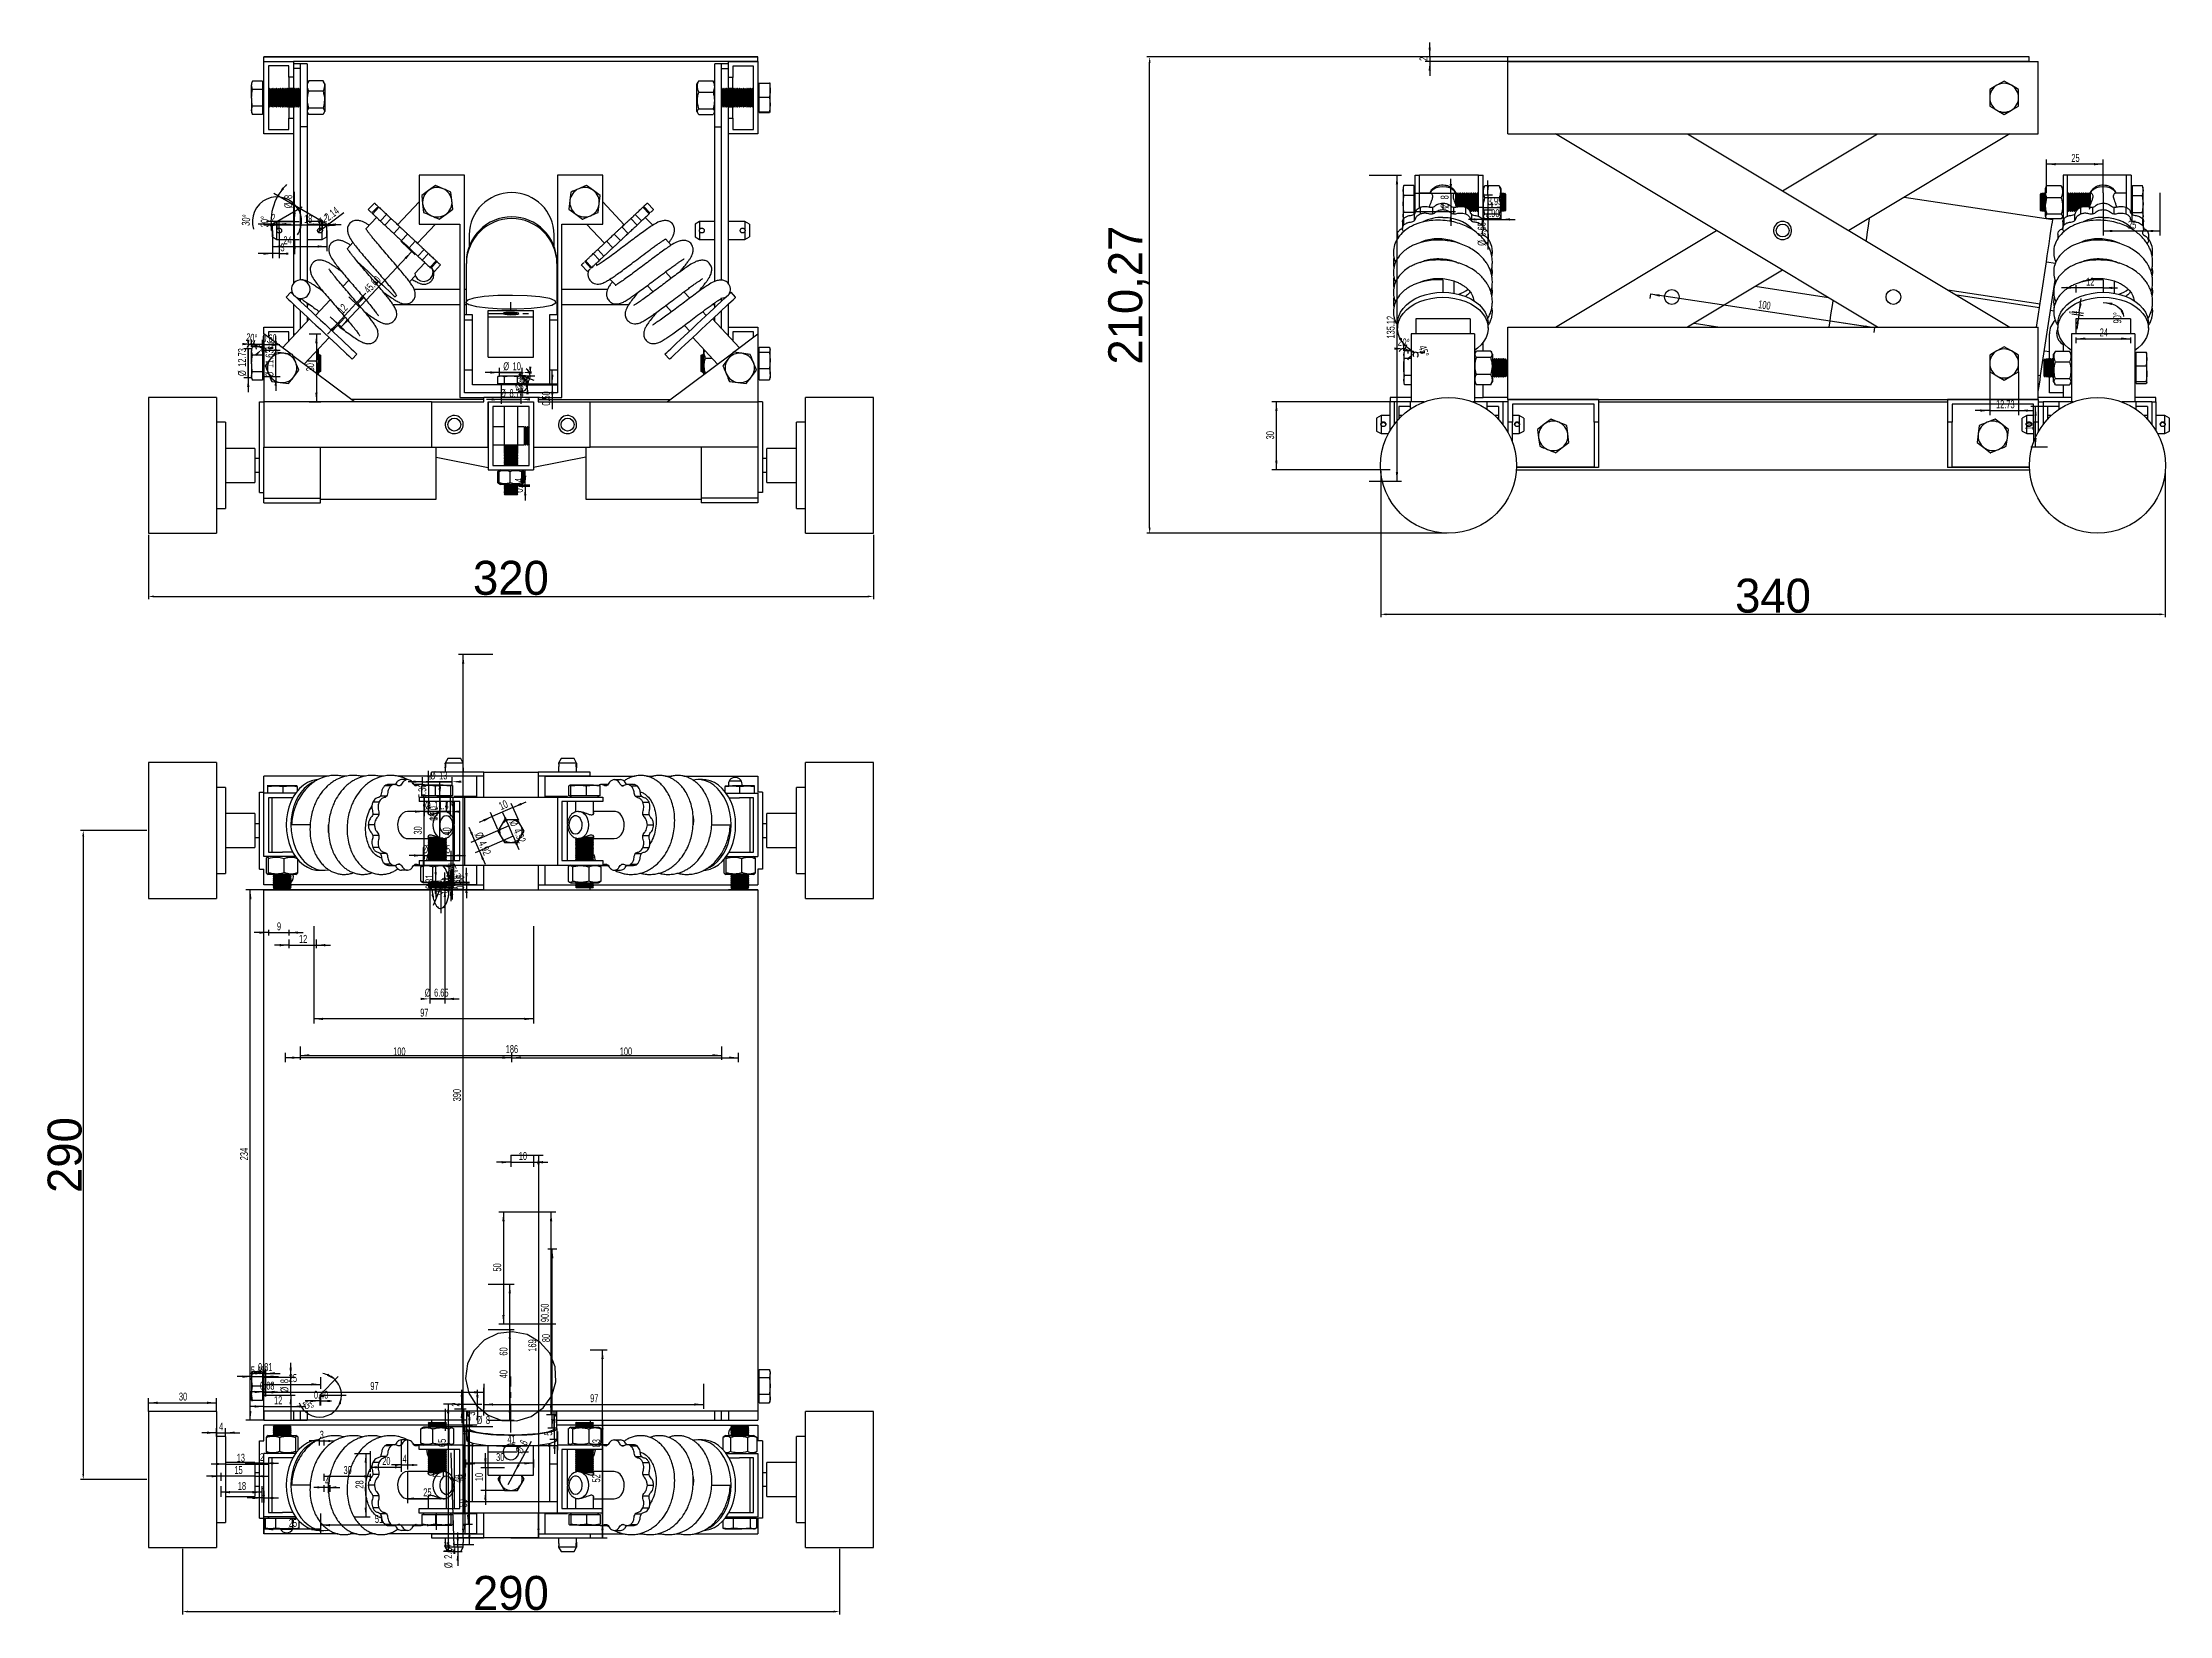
# Model space of a CAD drawing. Header units: millimetres. Extents: x 118 to 1056, y 18 to 712.
import ezdxf

# ---------------------------------------------------------------- set-up
doc = ezdxf.new("R2010")
doc.units = ezdxf.units.MM
doc.header["$PDSIZE"] = -1
doc.linetypes.add('CENTERX2', pattern=[20.32, 12.7, -2.54, 2.54, -2.54])
doc.layers.add('10', color=7, linetype='Continuous')
doc.styles.add('SLDTEXTSTYLE5', font='TXT', dxfattribs={"width": 0.7})
doc.dimstyles.new('SLDDIMSTYLE0', dxfattribs={"dimtxt": 3.5, "dimasz": 4.08, "dimexe": 0, "dimexo": 0.0625, "dimgap": 0.875, "dimtad": 2, "dimrnd": 1e-09, "dimzin": 12, "dimdsep": 46, "dimtxsty": 'SLDTEXTSTYLE5', "dimsah": 1, "dimcen": 0.09, "dimadec": 0, "dimazin": 3, "dimtfac": 1, "dimtmove": 0, "dimatfit": 0, "dimfxl": 1, "dimfrac": 2, "dimtolj": 1, "dimtzin": 12, "dimarcsym": 0})
doc.dimstyles.new('SLDDIMSTYLE1', dxfattribs={"dimtxt": 3.5, "dimasz": 4.08, "dimexe": 0, "dimexo": 0.0625, "dimgap": 0.875, "dimtad": 2, "dimrnd": 1e-09, "dimzin": 4, "dimdsep": 46, "dimtxsty": 'SLDTEXTSTYLE5', "dimsah": 1, "dimcen": 0.09, "dimadec": 0, "dimazin": 1, "dimtfac": 1, "dimtofl": 0, "dimtmove": 0, "dimatfit": 3, "dimfxl": 1, "dimfrac": 2, "dimtolj": 1, "dimtzin": 12, "dimarcsym": 0})
doc.dimstyles.new('SLDDIMSTYLE2', dxfattribs={"dimtxt": 3.5, "dimasz": 4.08, "dimexe": 0, "dimexo": 0.0625, "dimgap": 0.875, "dimtad": 2, "dimrnd": 1e-09, "dimzin": 12, "dimdsep": 46, "dimtxsty": 'SLDTEXTSTYLE5', "dimsah": 1, "dimcen": 0.09, "dimadec": 0, "dimazin": 3, "dimtfac": 1, "dimtofl": 0, "dimtmove": 0, "dimatfit": 3, "dimfxl": 1, "dimfrac": 2, "dimtolj": 1, "dimtzin": 12, "dimarcsym": 0})
doc.dimstyles.new('SLDDIMSTYLE3', dxfattribs={"dimtxt": 3.5, "dimasz": 4.08, "dimexe": 0, "dimexo": 0.0625, "dimgap": 0.875, "dimtad": 2, "dimdec": 4, "dimzin": 12, "dimdsep": 46, "dimtxsty": 'SLDTEXTSTYLE5', "dimsah": 1, "dimcen": 0.09, "dimazin": 3, "dimtfac": 1, "dimtofl": 0, "dimtmove": 0, "dimatfit": 3, "dimfxl": 1, "dimfrac": 2, "dimtolj": 1, "dimtzin": 12, "dimarcsym": 0})
doc.dimstyles.new('SLDDIMSTYLE4', dxfattribs={"dimtxt": 3.5, "dimasz": 4.08, "dimexe": 0, "dimexo": 0.0625, "dimgap": 0.875, "dimtad": 2, "dimrnd": 1e-09, "dimzin": 0, "dimdsep": 46, "dimtxsty": 'SLDTEXTSTYLE5', "dimsah": 1, "dimcen": 0.09, "dimadec": 0, "dimazin": 0, "dimtfac": 1, "dimtmove": 0, "dimatfit": 0, "dimfxl": 1, "dimfrac": 2, "dimtolj": 1, "dimtzin": 12, "dimarcsym": 0})
doc.dimstyles.new('SLDDIMSTYLE5', dxfattribs={"dimtxt": 3.5, "dimasz": 4.08, "dimexe": 0, "dimexo": 0.0625, "dimgap": 0.875, "dimtad": 2, "dimrnd": 1e-09, "dimdsep": 46, "dimtxsty": 'SLDTEXTSTYLE5', "dimsah": 1, "dimcen": 0.09, "dimadec": 0, "dimazin": 2, "dimtfac": 1, "dimtmove": 0, "dimatfit": 0, "dimfxl": 1, "dimfrac": 2, "dimtolj": 1, "dimtzin": 12, "dimarcsym": 0})
doc.dimstyles.new('SLDDIMSTYLE6', dxfattribs={"dimtxt": 3.5, "dimasz": 4.08, "dimexe": 0, "dimexo": 0.0625, "dimgap": 0.875, "dimtad": 2, "dimrnd": 1e-09, "dimzin": 12, "dimdsep": 46, "dimtxsty": 'SLDTEXTSTYLE5', "dimblk1": 'NONE', "dimsah": 1, "dimcen": 0, "dimadec": 0, "dimazin": 3, "dimtfac": 1, "dimtmove": 0, "dimatfit": 3, "dimldrblk": 'NONE', "dimfxl": 1, "dimfrac": 2, "dimtolj": 1, "dimtzin": 12, "dimarcsym": 0})
doc.dimstyles.new('SLDDIMSTYLE7', dxfattribs={"dimtxt": 3.5, "dimasz": 4.08, "dimexe": 0, "dimexo": 0.0625, "dimgap": 0.875, "dimtad": 2, "dimrnd": 1e-09, "dimzin": 12, "dimdsep": 46, "dimtxsty": 'SLDTEXTSTYLE5', "dimsah": 1, "dimcen": 0, "dimadec": 0, "dimazin": 3, "dimtfac": 1, "dimtofl": 0, "dimtmove": 0, "dimatfit": 3, "dimfxl": 1, "dimfrac": 2, "dimtolj": 1, "dimtzin": 12, "dimarcsym": 0})
doc.dimstyles.new('SLDDIMSTYLE8', dxfattribs={"dimtxt": 3.5, "dimasz": 4.08, "dimexe": 0, "dimexo": 0.0625, "dimgap": 0.875, "dimtad": 2, "dimrnd": 1e-09, "dimzin": 4, "dimdsep": 46, "dimtxsty": 'SLDTEXTSTYLE5', "dimsah": 1, "dimcen": 0.09, "dimadec": 0, "dimazin": 1, "dimtfac": 1, "dimtmove": 0, "dimatfit": 0, "dimfxl": 1, "dimfrac": 2, "dimtolj": 1, "dimtzin": 12, "dimarcsym": 0})
doc.dimstyles.new('SLDDIMSTYLE9', dxfattribs={"dimtxt": 3.5, "dimasz": 4.08, "dimexe": 0, "dimexo": 0.0625, "dimgap": 0.875, "dimtad": 2, "dimrnd": 1e-09, "dimzin": 12, "dimdsep": 46, "dimtxsty": 'SLDTEXTSTYLE5', "dimsah": 1, "dimcen": 0, "dimadec": 0, "dimazin": 3, "dimtfac": 1, "dimtmove": 0, "dimatfit": 3, "dimfxl": 1, "dimfrac": 2, "dimtolj": 1, "dimtzin": 12, "dimarcsym": 0})
doc.dimstyles.new('副本 ISO-50', dxfattribs={"dimtxt": 15, "dimasz": 2.5, "dimexe": 1.25, "dimexo": 0.625, "dimtad": 1, "dimtxsty": 'Standard', "dimcen": 2.5, "dimadec": 0, "dimazin": 0, "dimtfac": 1, "dimtmove": 0, "dimatfit": 3, "dimfxl": 1, "dimarcsym": 0})

msp = doc.modelspace()

# ---------------------------------------------------------------- blocks, each defined once
blk = doc.blocks.new('_D')
at = {"layer": '10', "transparency": 16777216}
for p, q in [((256.07, 596.8), (260.41, 601.43)), ((247.86, 588.04), (256.07, 596.8)), ((252.84, 599.81), (257.53, 595.43)), ((247.86, 588.04), (243.52, 583.4)), ((244.64, 591.06), (249.32, 586.67))]:
    blk.add_line(p, q, dxfattribs=at)
for points in [[(256.07, 596.8), (259.23, 599.43), (258.49, 600.12)], [(247.86, 588.04), (244.7, 585.41), (245.44, 584.71)]]:
    blk.add_solid(points, dxfattribs=at)
at = {"layer": '10', "transparency": 16777216, "insert": (247.62, 594.38), "char_height": 3.5, "attachment_point": 1, "rotation": 46.86737, "style": 'SLDTEXTSTYLE5'}
blk.add_mtext('12', dxfattribs=at)
blk = doc.blocks.new('_D_1')
at = {"layer": '10', "transparency": 16777216}
for p, q in [((249.5, 586.5), (280.68, 619.78)), ((275.82, 624.34), (282.14, 618.41)), ((244.64, 591.06), (250.96, 585.13))]:
    blk.add_line(p, q, dxfattribs=at)
for points in [[(280.68, 619.78), (277.52, 617.15), (278.26, 616.45)], [(249.5, 586.5), (252.67, 589.13), (251.92, 589.82)]]:
    blk.add_solid(points, dxfattribs=at)
at = {"layer": '10', "transparency": 16777216, "insert": (259.18, 603.42), "char_height": 3.5, "attachment_point": 1, "rotation": 46.86737, "style": 'SLDTEXTSTYLE5'}
blk.add_mtext('45.60', dxfattribs=at)
blk = doc.blocks.new('_D_2')
at = {"layer": '10', "transparency": 16777216}
for p, q in [((235.45, 583.43), (240.61, 583.43)), ((238.61, 583.43), (238.61, 553.43)), ((235.45, 553.43), (240.61, 553.43))]:
    blk.add_line(p, q, dxfattribs=at)
for points in [[(238.61, 583.43), (238.1, 579.35), (239.12, 579.35)], [(238.61, 553.43), (239.12, 557.51), (238.1, 557.51)]]:
    blk.add_solid(points, dxfattribs=at)
at = {"layer": '10', "transparency": 16777216, "insert": (234.1, 566.9), "char_height": 3.5, "attachment_point": 1, "rotation": 90, "style": 'SLDTEXTSTYLE5'}
blk.add_mtext('30', dxfattribs=at)
blk = doc.blocks.new('_D_3')
at = {"layer": '10', "transparency": 16777216}
for p, q in [((329.32, 561.43), (332.32, 564.44)), ((330.22, 560.93), (333.77, 560.93))]:
    blk.add_line(p, q, dxfattribs=at)
for start, end in [(45, 110.02219), (247.87745, 0), (0, 45)]:
    blk.add_arc((328.82, 560.93), 2.96, start, end, dxfattribs=at)
for points in [[(330.91, 563.03), (328.38, 566.27), (327.66, 565.55)], [(331.77, 560.93), (331.27, 556.85), (332.28, 556.85)]]:
    blk.add_solid(points, dxfattribs=at)
at = {"layer": '10', "transparency": 16777216, "insert": (325.42, 560.43), "char_height": 3.5, "attachment_point": 1, "rotation": 35.39777, "style": 'SLDTEXTSTYLE5'}
blk.add_mtext('45°', dxfattribs=at)
blk = doc.blocks.new('_D_4')
at = {"layer": '10', "transparency": 16777216}
for p, q in [((342.71, 561.43), (342.71, 567.78)), ((330.22, 561.43), (344.71, 561.43)), ((330.22, 560.93), (344.71, 560.93)), ((342.71, 561.43), (342.71, 560.93)), ((342.71, 560.93), (342.71, 550.18))]:
    blk.add_line(p, q, dxfattribs=at)
for points in [[(342.71, 561.43), (343.22, 565.51), (342.2, 565.51)], [(342.71, 560.93), (342.2, 556.85), (343.22, 556.85)]]:
    blk.add_solid(points, dxfattribs=at)
at = {"layer": '10', "transparency": 16777216, "insert": (338.2, 551.76), "char_height": 3.5, "attachment_point": 1, "rotation": 90, "style": 'SLDTEXTSTYLE5'}
blk.add_mtext('0.50', dxfattribs=at)
blk = doc.blocks.new('_D_5')
at = {"layer": '10', "transparency": 16777216}
for p, q in [((320.08, 554.54), (313.73, 554.54)), ((328.82, 554.54), (318.1, 554.54)), ((320.08, 560.93), (320.08, 552.54)), ((320.08, 554.54), (328.82, 554.54)), ((328.82, 560.93), (328.82, 552.54))]:
    blk.add_line(p, q, dxfattribs=at)
for points in [[(320.08, 554.54), (316, 555.05), (316, 554.03)], [(328.82, 554.54), (332.9, 554.03), (332.9, 555.05)]]:
    blk.add_solid(points, dxfattribs=at)
at = {"layer": '10', "transparency": 16777216, "char_height": 3.5, "attachment_point": 1, "style": 'SLDTEXTSTYLE5'}
for s, insert in [('%%c', (319.69, 559.05)), ('8.74', (323.8, 559.05))]:
    blk.add_mtext(s, dxfattribs=dict(at, insert=insert))
blk = doc.blocks.new('_D_6')
at = {"layer": '10', "transparency": 16777216}
for p, q in [((330.22, 564.93), (334.96, 564.93)), ((330.22, 564.65), (334.63, 563.05))]:
    blk.add_line(p, q, dxfattribs=at)
for start, end in [(278.97554, 340), (0, 61.02446), (340, 0)]:
    blk.add_arc((329.45, 564.93), 3.52, start, end, dxfattribs=at)
for points in [[(332.75, 563.73), (330.88, 560.07), (331.83, 559.72)], [(332.96, 564.93), (333.47, 569.01), (332.45, 569.01)]]:
    blk.add_solid(points, dxfattribs=at)
at = {"layer": '10', "transparency": 16777216, "insert": (328.22, 561.96), "char_height": 3.5, "attachment_point": 1, "rotation": 85.6875, "style": 'SLDTEXTSTYLE5'}
blk.add_mtext('20°', dxfattribs=at)
blk = doc.blocks.new('_D_7')
at = {"layer": '10', "transparency": 16777216}
for p, q in [((319.45, 566.42), (313.1, 566.42)), ((319.45, 564.93), (319.45, 568.42)), ((319.45, 566.42), (329.45, 566.42)), ((329.45, 566.42), (319.5, 566.42)), ((329.45, 564.93), (329.45, 568.42))]:
    blk.add_line(p, q, dxfattribs=at)
for points in [[(319.45, 566.42), (315.37, 566.93), (315.37, 565.91)], [(329.45, 566.42), (333.53, 565.91), (333.53, 566.93)]]:
    blk.add_solid(points, dxfattribs=at)
at = {"layer": '10', "transparency": 16777216, "char_height": 3.5, "attachment_point": 1, "style": 'SLDTEXTSTYLE5'}
for s, insert in [('%%c', (321.09, 570.93)), ('10', (325.2, 570.93))]:
    blk.add_mtext(s, dxfattribs=dict(at, insert=insert))
blk = doc.blocks.new('_D_8')
at = {"layer": '10', "transparency": 16777216}
for p, q in [((327.99, 516.78), (332.75, 516.78)), ((330.75, 516.78), (330.75, 523.13)), ((330.75, 516.78), (330.75, 516.23)), ((327.99, 516.23), (332.75, 516.23)), ((330.75, 516.23), (330.75, 509.88))]:
    blk.add_line(p, q, dxfattribs=at)
for points in [[(330.75, 516.78), (331.25, 520.86), (330.24, 520.86)], [(330.75, 516.23), (330.24, 512.15), (331.25, 512.15)]]:
    blk.add_solid(points, dxfattribs=at)
at = {"layer": '10', "transparency": 16777216, "insert": (326.23, 513.4), "char_height": 3.5, "attachment_point": 1, "rotation": 90, "style": 'SLDTEXTSTYLE5'}
blk.add_mtext('0.54', dxfattribs=at)
blk = doc.blocks.new('_D_9')
at = {"layer": '10', "transparency": 16777216}
blk.add_line((214.85, 576.85), (213.33, 578.37), dxfattribs=at)
for start, end in [(135, 216.06774), (90, 135), (297.72537, 90)]:
    blk.add_arc((215.45, 576.25), 0.998, start, end, dxfattribs=at)
for points in [[(214.74, 576.96), (211.5, 574.43), (212.21, 573.71)], [(215.45, 577.25), (219.53, 576.74), (219.53, 577.76)]]:
    blk.add_solid(points, dxfattribs=at)
at = {"layer": '10', "transparency": 16777216, "insert": (219.93, 580.68), "char_height": 3.5, "attachment_point": 1, "rotation": 285.60361, "style": 'SLDTEXTSTYLE5'}
blk.add_mtext('45°', dxfattribs=at)
blk = doc.blocks.new('_D_10')
at = {"layer": '10', "transparency": 16777216}
for p, q in [((214.85, 578.79), (208.5, 578.79)), ((214.85, 577.78), (214.85, 580.79)), ((214.85, 578.79), (215.45, 578.79)), ((215.45, 577.78), (215.45, 580.79)), ((215.45, 578.79), (222.45, 578.79))]:
    blk.add_line(p, q, dxfattribs=at)
for points in [[(214.85, 578.79), (210.77, 579.3), (210.77, 578.28)], [(215.45, 578.79), (219.53, 578.28), (219.53, 579.3)]]:
    blk.add_solid(points, dxfattribs=at)
at = {"layer": '10', "transparency": 16777216, "insert": (214.74, 583.3), "char_height": 3.5, "attachment_point": 1, "style": 'SLDTEXTSTYLE5'}
blk.add_mtext('0.60', dxfattribs=at)
blk = doc.blocks.new('_D_11')
at = {"layer": '10', "transparency": 16777216}
for p, q in [((220.65, 576.25), (220.65, 582.6)), ((215.45, 576.25), (222.65, 576.25)), ((220.65, 564.62), (220.65, 576.25)), ((215.45, 564.62), (222.65, 564.62)), ((220.65, 564.62), (220.65, 558.27))]:
    blk.add_line(p, q, dxfattribs=at)
for points in [[(220.65, 576.25), (221.16, 580.33), (220.14, 580.33)], [(220.65, 564.62), (220.14, 560.54), (221.16, 560.54)]]:
    blk.add_solid(points, dxfattribs=at)
at = {"layer": '10', "transparency": 16777216, "char_height": 3.5, "attachment_point": 1, "rotation": 90, "style": 'SLDTEXTSTYLE5'}
for s, insert in [('11.63', (216.14, 568.39)), ('%%c', (216.14, 564.28))]:
    blk.add_mtext(s, dxfattribs=dict(at, insert=insert))
blk = doc.blocks.new('_D_12')
at = {"layer": '10', "transparency": 16777216}
for p, q in [((210, 577.78), (210, 580.96)), ((210.35, 577.78), (211.42, 580.71))]:
    blk.add_line(p, q, dxfattribs=at)
for start, end in [(90, 161.23307), (70, 90), (358.76693, 70)]:
    blk.add_arc((210, 576.8), 2.16, start, end, dxfattribs=at)
for points in [[(210, 578.96), (205.92, 579.47), (205.92, 578.45)], [(210.73, 578.83), (214.39, 576.95), (214.74, 577.91)]]:
    blk.add_solid(points, dxfattribs=at)
at = {"layer": '10', "transparency": 16777216, "insert": (207.78, 583.79), "char_height": 3.5, "attachment_point": 1, "rotation": 352.96079, "style": 'SLDTEXTSTYLE5'}
blk.add_mtext('20°', dxfattribs=at)
blk = doc.blocks.new('_D_13')
at = {"layer": '10', "transparency": 16777216}
for p, q in [((210, 576.8), (206.51, 576.8)), ((208.51, 564.07), (208.51, 576.8)), ((208.51, 576.8), (208.51, 563.25)), ((210, 564.07), (206.51, 564.07)), ((208.51, 564.07), (208.51, 557.72))]:
    blk.add_line(p, q, dxfattribs=at)
for points in [[(208.51, 576.8), (209.02, 580.88), (208, 580.88)], [(208.51, 564.07), (208, 559.99), (209.02, 559.99)]]:
    blk.add_solid(points, dxfattribs=at)
at = {"layer": '10', "transparency": 16777216, "char_height": 3.5, "attachment_point": 1, "rotation": 90, "style": 'SLDTEXTSTYLE5'}
for s, insert in [('12.73', (204, 568.95)), ('%%c', (204, 564.84))]:
    blk.add_mtext(s, dxfattribs=dict(at, insert=insert))
blk = doc.blocks.new('_D_14')
at = {"layer": '10', "transparency": 16777216}
for p, q in [((219.18, 629.07), (219.18, 620.04)), ((243.18, 629.07), (243.18, 620.04)), ((219.18, 622.04), (243.18, 622.04))]:
    blk.add_line(p, q, dxfattribs=at)
for points in [[(219.18, 622.04), (223.26, 621.53), (223.26, 622.55)], [(243.18, 622.04), (239.1, 622.55), (239.1, 621.53)]]:
    blk.add_solid(points, dxfattribs=at)
at = {"layer": '10', "transparency": 16777216, "insert": (224.06, 626.55), "char_height": 3.5, "attachment_point": 1, "style": 'SLDTEXTSTYLE5'}
blk.add_mtext('24', dxfattribs=at)
blk = doc.blocks.new('_D_15')
at = {"layer": '10', "transparency": 16777216}
blk.add_line((221.18, 633.07), (232.32, 639.5), dxfattribs=at)
for start, end in [(30, 198.18247), (0, 30), (327.28333, 0)]:
    blk.add_arc((221.18, 633.07), 10.86, start, end, dxfattribs=at)
for points in [[(230.58, 638.5), (228.33, 641.94), (227.56, 641.28)], [(232.04, 633.07), (230.81, 629.15), (231.81, 628.97)]]:
    blk.add_solid(points, dxfattribs=at)
at = {"layer": '10', "transparency": 16777216, "insert": (205.6, 631.36), "char_height": 3.5, "attachment_point": 1, "rotation": 85.01796, "style": 'SLDTEXTSTYLE5'}
blk.add_mtext('30°', dxfattribs=at)
blk = doc.blocks.new('_D_16')
at = {"layer": '10', "transparency": 16777216}
for p, q in [((241.18, 633.07), (219.85, 645.39)), ((221.18, 633.07), (216.55, 633.07))]:
    blk.add_line(p, q, dxfattribs=at)
for start, end in [(134.00539, 150), (150, 180), (180, 195.99461)]:
    blk.add_arc((241.18, 633.07), 22.63, start, end, dxfattribs=at)
for points in [[(221.58, 644.39), (224.34, 647.43), (223.51, 648.02)], [(218.55, 633.07), (218.4, 628.96), (219.42, 629.05)]]:
    blk.add_solid(points, dxfattribs=at)
at = {"layer": '10', "transparency": 16777216, "insert": (213.98, 630.54), "char_height": 3.5, "attachment_point": 1, "rotation": 88.88069, "style": 'SLDTEXTSTYLE5'}
blk.add_mtext('30°', dxfattribs=at)
blk = doc.blocks.new('_D_17')
at = {"layer": '10', "transparency": 16777216}
for p, q in [((219.18, 631.9), (212.83, 631.9)), ((221.18, 631.9), (219.18, 631.9)), ((221.18, 633.07), (221.18, 629.9)), ((221.18, 631.9), (227.53, 631.9))]:
    blk.add_line(p, q, dxfattribs=at)
for points in [[(219.18, 631.9), (215.1, 632.41), (215.1, 631.39)], [(221.18, 631.9), (225.26, 631.39), (225.26, 632.41)]]:
    blk.add_solid(points, dxfattribs=at)
at = {"layer": '10', "transparency": 16777216, "insert": (218.71, 636.41), "char_height": 3.5, "attachment_point": 1, "style": 'SLDTEXTSTYLE5'}
blk.add_mtext('2', dxfattribs=at)
blk = doc.blocks.new('_D_18')
at = {"layer": '10', "transparency": 16777216}
for p, q in [((241.18, 631.71), (234.83, 631.71)), ((241.18, 633.07), (241.18, 629.71)), ((241.18, 631.71), (243.18, 631.71)), ((243.18, 631.71), (249.53, 631.71))]:
    blk.add_line(p, q, dxfattribs=at)
for points in [[(241.18, 631.71), (237.1, 632.22), (237.1, 631.2)], [(243.18, 631.71), (247.26, 631.2), (247.26, 632.22)]]:
    blk.add_solid(points, dxfattribs=at)
at = {"layer": '10', "transparency": 16777216, "insert": (241.67, 636.22), "char_height": 3.5, "attachment_point": 1, "style": 'SLDTEXTSTYLE5'}
blk.add_mtext('2', dxfattribs=at)
blk = doc.blocks.new('_D_19')
at = {"layer": '10', "transparency": 16777216}
for p, q in [((228.96, 633.07), (228.96, 646.11)), ((221.18, 633.07), (230.96, 633.07)), ((228.96, 625.07), (228.96, 633.07)), ((221.18, 625.07), (230.96, 625.07)), ((228.96, 625.07), (228.96, 618.72))]:
    blk.add_line(p, q, dxfattribs=at)
for points in [[(228.96, 633.07), (229.47, 637.15), (228.45, 637.15)], [(228.96, 625.07), (228.45, 620.99), (229.47, 620.99)]]:
    blk.add_solid(points, dxfattribs=at)
at = {"layer": '10', "transparency": 16777216, "char_height": 3.5, "attachment_point": 1, "rotation": 90, "style": 'SLDTEXTSTYLE5'}
for s, insert in [('%%c', (224.45, 638.89)), ('8', (224.45, 643))]:
    blk.add_mtext(s, dxfattribs=dict(at, insert=insert))
blk = doc.blocks.new('_D_20')
at = {"layer": '10', "transparency": 16777216}
for q in [(239.32, 628.43), (250.69, 637.01)]:
    blk.add_line((241.03, 629.72), q, dxfattribs=at)
blk.add_solid([(241.03, 629.72), (244.59, 631.77), (243.98, 632.58)], dxfattribs=at)
at = {"layer": '10', "transparency": 16777216, "char_height": 3.5, "attachment_point": 1, "rotation": 37.04587, "style": 'SLDTEXTSTYLE5'}
for s, insert in [('2.14', (241.82, 635.96)), ('%%c', (238.53, 633.48))]:
    blk.add_mtext(s, dxfattribs=dict(at, insert=insert))
blk = doc.blocks.new('_None')
blk = doc.blocks.new('_D_21')
at = {"layer": '10', "transparency": 16777216}
for p, q in [((222.18, 631.43), (215.83, 631.43)), ((222.18, 629.07), (222.18, 633.43)), ((240.18, 631.43), (222.18, 631.43)), ((240.18, 629.07), (240.18, 633.43)), ((240.18, 631.43), (246.53, 631.43))]:
    blk.add_line(p, q, dxfattribs=at)
for points in [[(222.18, 631.43), (218.1, 631.94), (218.1, 630.92)], [(240.18, 631.43), (244.26, 630.92), (244.26, 631.94)]]:
    blk.add_solid(points, dxfattribs=at)
at = {"layer": '10', "transparency": 16777216, "insert": (233.15, 635.94), "char_height": 3.5, "attachment_point": 1, "style": 'SLDTEXTSTYLE5'}
blk.add_mtext('18', dxfattribs=at)
blk = doc.blocks.new('_D_22')
at = {"layer": '10', "transparency": 16777216}
for p, q in [((222.18, 629.07), (222.18, 616.87)), ((219.18, 626.23), (219.18, 616.87)), ((219.18, 618.87), (212.83, 618.87)), ((222.18, 618.87), (219.18, 618.87)), ((222.18, 618.87), (225.84, 618.87))]:
    blk.add_line(p, q, dxfattribs=at)
for points in [[(219.18, 618.87), (215.1, 619.38), (215.1, 618.36)], [(222.18, 618.87), (226.26, 618.36), (226.26, 619.38)]]:
    blk.add_solid(points, dxfattribs=at)
at = {"layer": '10', "transparency": 16777216, "insert": (222.72, 623.38), "char_height": 3.5, "attachment_point": 1, "style": 'SLDTEXTSTYLE5'}
blk.add_mtext('3', dxfattribs=at)
blk = doc.blocks.new('_D_23')
at = {"layer": '10', "transparency": 16777216}
for p, q in [((309.45, 101.8), (302.09, 101.8)), ((304.09, 101.8), (304.09, 53.8)), ((309.45, 53.8), (302.09, 53.8))]:
    blk.add_line(p, q, dxfattribs=at)
for points in [[(304.09, 101.8), (303.58, 97.72), (304.6, 97.72)], [(304.09, 53.8), (304.6, 57.88), (303.58, 57.88)]]:
    blk.add_solid(points, dxfattribs=at)
at = {"layer": '10', "transparency": 16777216, "insert": (299.58, 76.27), "char_height": 3.5, "attachment_point": 1, "rotation": 90, "style": 'SLDTEXTSTYLE5'}
blk.add_mtext('48', dxfattribs=at)
blk = doc.blocks.new('_D_24')
at = {"layer": '10', "transparency": 16777216}
for p, q in [((213.45, 84.96), (207.1, 84.96)), ((213.45, 60.8), (213.45, 86.96)), ((215.45, 84.96), (213.45, 84.96)), ((215.45, 60.8), (215.45, 86.96)), ((215.45, 84.96), (221.8, 84.96))]:
    blk.add_line(p, q, dxfattribs=at)
for points in [[(213.45, 84.96), (209.37, 85.47), (209.37, 84.45)], [(215.45, 84.96), (219.53, 84.45), (219.53, 85.47)]]:
    blk.add_solid(points, dxfattribs=at)
at = {"layer": '10', "transparency": 16777216, "insert": (213.68, 89.47), "char_height": 3.5, "attachment_point": 1, "style": 'SLDTEXTSTYLE5'}
blk.add_mtext('2', dxfattribs=at)
blk = doc.blocks.new('_D_25')
at = {"layer": '10', "transparency": 16777216}
for p, q in [((359.45, 104.01), (366.85, 104.01)), ((364.85, 104.01), (364.85, 52.01)), ((359.45, 52.01), (366.85, 52.01))]:
    blk.add_line(p, q, dxfattribs=at)
for points in [[(364.85, 104.01), (364.34, 99.93), (365.36, 99.93)], [(364.85, 52.01), (365.36, 56.09), (364.34, 56.09)]]:
    blk.add_solid(points, dxfattribs=at)
at = {"layer": '10', "transparency": 16777216, "insert": (360.34, 76.48), "char_height": 3.5, "attachment_point": 1, "rotation": 90, "style": 'SLDTEXTSTYLE5'}
blk.add_mtext('52', dxfattribs=at)
blk = doc.blocks.new('_D_26')
at = {"layer": '10', "transparency": 16777216}
for p, q in [((359.45, 135.01), (366.85, 135.01)), ((364.85, 52.01), (364.85, 135.01)), ((359.45, 52.01), (366.85, 52.01))]:
    blk.add_line(p, q, dxfattribs=at)
for points in [[(364.85, 135.01), (364.34, 130.93), (365.36, 130.93)], [(364.85, 52.01), (365.36, 56.09), (364.34, 56.09)]]:
    blk.add_solid(points, dxfattribs=at)
at = {"layer": '10', "transparency": 16777216, "insert": (360.34, 91.98), "char_height": 3.5, "attachment_point": 1, "rotation": 90, "style": 'SLDTEXTSTYLE5'}
blk.add_mtext('83', dxfattribs=at)
blk = doc.blocks.new('_D_27')
at = {"layer": '10', "transparency": 16777216}
for p, q in [((316.45, 442.01), (301.36, 442.01)), ((303.36, 52.01), (303.36, 442.01)), ((316.45, 52.01), (301.36, 52.01))]:
    blk.add_line(p, q, dxfattribs=at)
for points in [[(303.36, 442.01), (302.85, 437.93), (303.87, 437.93)], [(303.36, 52.01), (303.87, 56.09), (302.85, 56.09)]]:
    blk.add_solid(points, dxfattribs=at)
at = {"layer": '10', "transparency": 16777216, "insert": (298.85, 244.71), "char_height": 3.5, "attachment_point": 1, "rotation": 90, "style": 'SLDTEXTSTYLE5'}
blk.add_mtext('390', dxfattribs=at)
blk = doc.blocks.new('_D_28')
at = {"layer": '10', "transparency": 16777216}
for p, q in [((237.45, 322.01), (237.45, 279.1)), ((334.45, 322.01), (334.45, 279.1)), ((334.45, 281.1), (237.45, 281.1))]:
    blk.add_line(p, q, dxfattribs=at)
for points in [[(237.45, 281.1), (241.53, 280.59), (241.53, 281.61)], [(334.45, 281.1), (330.37, 281.61), (330.37, 280.59)]]:
    blk.add_solid(points, dxfattribs=at)
at = {"layer": '10', "transparency": 16777216, "insert": (284.41, 285.61), "char_height": 3.5, "attachment_point": 1, "style": 'SLDTEXTSTYLE5'}
blk.add_mtext('97', dxfattribs=at)
blk = doc.blocks.new('_D_29')
at = {"layer": '10', "transparency": 16777216}
for p, q in [((240.45, 62.8), (240.45, 55.64)), ((291.45, 57.64), (240.45, 57.64)), ((291.45, 62.8), (291.45, 55.64))]:
    blk.add_line(p, q, dxfattribs=at)
for points in [[(240.45, 57.64), (244.53, 57.13), (244.53, 58.15)], [(291.45, 57.64), (287.37, 58.15), (287.37, 57.13)]]:
    blk.add_solid(points, dxfattribs=at)
at = {"layer": '10', "transparency": 16777216, "insert": (264.41, 62.15), "char_height": 3.5, "attachment_point": 1, "style": 'SLDTEXTSTYLE5'}
blk.add_mtext('51', dxfattribs=at)
blk = doc.blocks.new('_D_30')
at = {"layer": '10', "transparency": 16777216}
for p, q in [((215.45, 61.3), (215.45, 53.84)), ((240.45, 61.3), (240.45, 53.84)), ((240.45, 55.84), (215.45, 55.84))]:
    blk.add_line(p, q, dxfattribs=at)
for points in [[(215.45, 55.84), (219.53, 55.33), (219.53, 56.35)], [(240.45, 55.84), (236.37, 56.35), (236.37, 55.33)]]:
    blk.add_solid(points, dxfattribs=at)
at = {"layer": '10', "transparency": 16777216, "insert": (226.41, 60.35), "char_height": 3.5, "attachment_point": 1, "style": 'SLDTEXTSTYLE5'}
blk.add_mtext('25', dxfattribs=at)
blk = doc.blocks.new('_D_31')
at = {"layer": '10', "transparency": 16777216}
for p, q in [((214.45, 69.64), (208.1, 69.64)), ((214.45, 72.8), (214.45, 67.64)), ((215.45, 69.64), (214.45, 69.64)), ((215.45, 72.8), (215.45, 67.64)), ((215.45, 69.64), (221.8, 69.64))]:
    blk.add_line(p, q, dxfattribs=at)
for points in [[(214.45, 69.64), (210.37, 70.15), (210.37, 69.13)], [(215.45, 69.64), (219.53, 69.13), (219.53, 70.15)]]:
    blk.add_solid(points, dxfattribs=at)
at = {"layer": '10', "transparency": 16777216, "insert": (214.18, 74.15), "char_height": 3.5, "attachment_point": 1, "style": 'SLDTEXTSTYLE5'}
blk.add_mtext('1', dxfattribs=at)
blk = doc.blocks.new('_D_32')
at = {"layer": '10', "transparency": 16777216}
for p, q in [((196.45, 74.8), (196.45, 70.2)), ((214.45, 72.2), (196.45, 72.2)), ((214.45, 74.8), (214.45, 70.2))]:
    blk.add_line(p, q, dxfattribs=at)
for points in [[(196.45, 72.2), (200.53, 71.69), (200.53, 72.71)], [(214.45, 72.2), (210.37, 72.71), (210.37, 71.69)]]:
    blk.add_solid(points, dxfattribs=at)
at = {"layer": '10', "transparency": 16777216, "insert": (203.91, 76.71), "char_height": 3.5, "attachment_point": 1, "style": 'SLDTEXTSTYLE5'}
blk.add_mtext('18', dxfattribs=at)
blk = doc.blocks.new('_D_33')
at = {"layer": '10', "transparency": 16777216}
for p, q in [((164.45, 107.8), (164.45, 113.64)), ((194.45, 107.8), (194.45, 113.64)), ((164.45, 111.64), (194.45, 111.64))]:
    blk.add_line(p, q, dxfattribs=at)
for points in [[(164.45, 111.64), (168.53, 111.13), (168.53, 112.15)], [(194.45, 111.64), (190.37, 112.15), (190.37, 111.13)]]:
    blk.add_solid(points, dxfattribs=at)
at = {"layer": '10', "transparency": 16777216, "insert": (177.91, 116.15), "char_height": 3.5, "attachment_point": 1, "style": 'SLDTEXTSTYLE5'}
blk.add_mtext('30', dxfattribs=at)
blk = doc.blocks.new('_D_34')
at = {"layer": '10', "transparency": 16777216}
for p, q in [((194.45, 98.44), (188.1, 98.44)), ((194.45, 96.8), (194.45, 100.44)), ((194.45, 98.44), (198.45, 98.44)), ((198.45, 96.8), (198.45, 100.44)), ((198.45, 98.44), (204.8, 98.44))]:
    blk.add_line(p, q, dxfattribs=at)
for points in [[(194.45, 98.44), (190.37, 98.95), (190.37, 97.93)], [(198.45, 98.44), (202.53, 97.93), (202.53, 98.95)]]:
    blk.add_solid(points, dxfattribs=at)
at = {"layer": '10', "transparency": 16777216, "insert": (195.68, 102.95), "char_height": 3.5, "attachment_point": 1, "style": 'SLDTEXTSTYLE5'}
blk.add_mtext('4', dxfattribs=at)
blk = doc.blocks.new('_D_35')
at = {"layer": '10', "transparency": 16777216}
for p, q in [((198.45, 84.64), (192.1, 84.64)), ((198.45, 85.3), (198.45, 82.64)), ((198.45, 84.64), (211.45, 84.64)), ((211.45, 85.3), (211.45, 82.64)), ((211.45, 84.64), (217.8, 84.64))]:
    blk.add_line(p, q, dxfattribs=at)
for points in [[(198.45, 84.64), (194.37, 85.15), (194.37, 84.13)], [(211.45, 84.64), (215.53, 84.13), (215.53, 85.15)]]:
    blk.add_solid(points, dxfattribs=at)
at = {"layer": '10', "transparency": 16777216, "insert": (203.41, 89.15), "char_height": 3.5, "attachment_point": 1, "style": 'SLDTEXTSTYLE5'}
blk.add_mtext('13', dxfattribs=at)
blk = doc.blocks.new('_D_36')
at = {"layer": '10', "transparency": 16777216}
for p, q in [((196.45, 79.24), (190.1, 79.24)), ((196.45, 80.8), (196.45, 77.24)), ((211.45, 79.24), (196.45, 79.24)), ((211.45, 80.8), (211.45, 77.24)), ((211.45, 79.24), (217.8, 79.24))]:
    blk.add_line(p, q, dxfattribs=at)
for points in [[(196.45, 79.24), (192.37, 79.75), (192.37, 78.73)], [(211.45, 79.24), (215.53, 78.73), (215.53, 79.75)]]:
    blk.add_solid(points, dxfattribs=at)
at = {"layer": '10', "transparency": 16777216, "insert": (202.41, 83.75), "char_height": 3.5, "attachment_point": 1, "style": 'SLDTEXTSTYLE5'}
blk.add_mtext('15', dxfattribs=at)
blk = doc.blocks.new('_D_37')
at = {"layer": '10', "transparency": 16777216}
for p, q in [((314.45, 144.01), (325.94, 144.01)), ((323.94, 144.01), (323.94, 104.01)), ((314.45, 104.01), (325.94, 104.01))]:
    blk.add_line(p, q, dxfattribs=at)
for points in [[(323.94, 144.01), (323.43, 139.93), (324.45, 139.93)], [(323.94, 104.01), (324.45, 108.09), (323.43, 108.09)]]:
    blk.add_solid(points, dxfattribs=at)
at = {"layer": '10', "transparency": 16777216, "insert": (319.43, 122.48), "char_height": 3.5, "attachment_point": 1, "rotation": 90, "style": 'SLDTEXTSTYLE5'}
blk.add_mtext('40', dxfattribs=at)
blk = doc.blocks.new('_D_38')
at = {"layer": '10', "transparency": 16777216}
for p, q in [((215.45, 106.01), (215.45, 118.32)), ((215.45, 116.32), (312.45, 116.32)), ((312.45, 106.01), (312.45, 118.32))]:
    blk.add_line(p, q, dxfattribs=at)
for points in [[(215.45, 116.32), (219.53, 115.81), (219.53, 116.82)], [(312.45, 116.32), (308.37, 116.82), (308.37, 115.81)]]:
    blk.add_solid(points, dxfattribs=at)
at = {"layer": '10', "transparency": 16777216, "insert": (262.41, 120.83), "char_height": 3.5, "attachment_point": 1, "style": 'SLDTEXTSTYLE5'}
blk.add_mtext('97', dxfattribs=at)
blk = doc.blocks.new('_D_39')
at = {"layer": '10', "transparency": 16777216}
for p, q in [((312.45, 120.01), (312.45, 108.92)), ((409.45, 120.01), (409.45, 108.92)), ((312.45, 110.92), (409.45, 110.92))]:
    blk.add_line(p, q, dxfattribs=at)
for points in [[(312.45, 110.92), (316.53, 110.41), (316.53, 111.42)], [(409.45, 110.92), (405.37, 111.42), (405.37, 110.41)]]:
    blk.add_solid(points, dxfattribs=at)
at = {"layer": '10', "transparency": 16777216, "insert": (359.41, 115.43), "char_height": 3.5, "attachment_point": 1, "style": 'SLDTEXTSTYLE5'}
blk.add_mtext('97', dxfattribs=at)
blk = doc.blocks.new('_D_40')
at = {"layer": '10', "transparency": 16777216}
for p, q in [((314.45, 164.01), (325.94, 164.01)), ((323.94, 104.01), (323.94, 164.01)), ((314.45, 104.01), (325.94, 104.01))]:
    blk.add_line(p, q, dxfattribs=at)
for points in [[(323.94, 164.01), (323.43, 159.93), (324.45, 159.93)], [(323.94, 104.01), (324.45, 108.09), (323.43, 108.09)]]:
    blk.add_solid(points, dxfattribs=at)
at = {"layer": '10', "transparency": 16777216, "insert": (319.43, 132.48), "char_height": 3.5, "attachment_point": 1, "rotation": 90, "style": 'SLDTEXTSTYLE5'}
blk.add_mtext('60', dxfattribs=at)
blk = doc.blocks.new('_D_41')
at = {"layer": '10', "transparency": 16777216}
for p, q in [((239.78, 94.8), (235.44, 94.8)), ((239.78, 95.3), (239.78, 92.8)), ((239.78, 94.8), (241.83, 94.8)), ((241.83, 95.3), (241.83, 92.8)), ((241.83, 94.8), (246.17, 94.8))]:
    blk.add_line(p, q, dxfattribs=at)
for points in [[(239.78, 94.8), (236.99, 95.31), (236.99, 94.29)], [(241.83, 94.8), (244.62, 94.29), (244.62, 95.31)]]:
    blk.add_solid(points, dxfattribs=at)
at = {"layer": '10', "transparency": 16777216, "insert": (240.04, 99.31), "char_height": 3.5, "attachment_point": 1, "style": 'SLDTEXTSTYLE5'}
blk.add_mtext('3', dxfattribs=at)
blk = doc.blocks.new('_D_42')
at = {"layer": '10', "transparency": 16777216}
for p, q in [((241.83, 80.3), (241.83, 77.2)), ((241.83, 79.2), (262.34, 79.2)), ((262.34, 80.3), (262.34, 77.2))]:
    blk.add_line(p, q, dxfattribs=at)
for points in [[(241.83, 79.2), (244.62, 78.69), (244.62, 79.71)], [(262.34, 79.2), (259.55, 79.71), (259.55, 78.69)]]:
    blk.add_solid(points, dxfattribs=at)
at = {"layer": '10', "transparency": 16777216, "insert": (250.55, 83.71), "char_height": 3.5, "attachment_point": 1, "style": 'SLDTEXTSTYLE5'}
blk.add_mtext('30', dxfattribs=at)
blk = doc.blocks.new('_D_43')
at = {"layer": '10', "transparency": 16777216}
for p, q in [((262.34, 90.3), (262.34, 81.2)), ((276.02, 90.3), (276.02, 81.2)), ((262.34, 83.2), (276.02, 83.2))]:
    blk.add_line(p, q, dxfattribs=at)
for points in [[(262.34, 83.2), (265.13, 82.69), (265.13, 83.71)], [(276.02, 83.2), (273.23, 83.71), (273.23, 82.69)]]:
    blk.add_solid(points, dxfattribs=at)
at = {"layer": '10', "transparency": 16777216, "insert": (267.64, 87.71), "char_height": 3.5, "attachment_point": 1, "style": 'SLDTEXTSTYLE5'}
blk.add_mtext('20', dxfattribs=at)
blk = doc.blocks.new('_D_44')
at = {"layer": '10', "transparency": 16777216}
for p, q in [((276.02, 95.3), (276.02, 82.2)), ((278.75, 95.3), (278.75, 82.2)), ((276.02, 84.2), (271.68, 84.2)), ((276.02, 84.2), (278.75, 84.2)), ((278.75, 84.2), (283.09, 84.2))]:
    blk.add_line(p, q, dxfattribs=at)
for points in [[(276.02, 84.2), (273.23, 84.71), (273.23, 83.69)], [(278.75, 84.2), (281.54, 83.69), (281.54, 84.71)]]:
    blk.add_solid(points, dxfattribs=at)
at = {"layer": '10', "transparency": 16777216, "insert": (276.62, 88.71), "char_height": 3.5, "attachment_point": 1, "style": 'SLDTEXTSTYLE5'}
blk.add_mtext('4', dxfattribs=at)
blk = doc.blocks.new('_D_45')
at = {"layer": '10', "transparency": 16777216}
for p, q in [((278.75, 81.3), (278.75, 67.4)), ((295.84, 81.3), (295.84, 67.4)), ((278.75, 69.4), (295.84, 69.4))]:
    blk.add_line(p, q, dxfattribs=at)
for points in [[(278.75, 69.4), (281.54, 68.89), (281.54, 69.91)], [(295.84, 69.4), (293.05, 69.91), (293.05, 68.89)]]:
    blk.add_solid(points, dxfattribs=at)
at = {"layer": '10', "transparency": 16777216, "insert": (285.76, 73.91), "char_height": 3.5, "attachment_point": 1, "style": 'SLDTEXTSTYLE5'}
blk.add_mtext('25', dxfattribs=at)
blk = doc.blocks.new('_D_46')
at = {"layer": '10', "transparency": 16777216}
for q in [(294.48, 87.65), (294.48, 79.3)]:
    blk.add_line((294.48, 81.3), q, dxfattribs=at)
blk.add_solid([(294.48, 81.3), (294.98, 85.38), (293.97, 85.38)], dxfattribs=at)
at = {"layer": '10', "transparency": 16777216, "insert": (289.97, 78.77), "char_height": 3.5, "attachment_point": 1, "rotation": 90, "style": 'SLDTEXTSTYLE5'}
blk.add_mtext('R2', dxfattribs=at)
blk = doc.blocks.new('_D_47')
at = {"layer": '10', "transparency": 16777216}
for p, q in [((241.83, 75.3), (241.83, 72.34)), ((244.57, 75.3), (244.57, 72.34)), ((241.83, 74.34), (237.49, 74.34)), ((244.57, 74.34), (241.83, 74.34)), ((244.57, 74.34), (248.91, 74.34))]:
    blk.add_line(p, q, dxfattribs=at)
for points in [[(241.83, 74.34), (239.04, 74.85), (239.04, 73.83)], [(244.57, 74.34), (247.36, 73.83), (247.36, 74.85)]]:
    blk.add_solid(points, dxfattribs=at)
at = {"layer": '10', "transparency": 16777216, "insert": (242.43, 78.85), "char_height": 3.5, "attachment_point": 1, "style": 'SLDTEXTSTYLE5'}
blk.add_mtext('4', dxfattribs=at)
blk = doc.blocks.new('_D_48')
at = {"layer": '10', "transparency": 16777216}
for p, q in [((255.45, 89.3), (262.37, 89.3)), ((260.37, 89.3), (260.37, 61.3)), ((255.45, 61.3), (262.37, 61.3))]:
    blk.add_line(p, q, dxfattribs=at)
for points in [[(260.37, 89.3), (259.86, 85.22), (260.88, 85.22)], [(260.37, 61.3), (260.88, 65.38), (259.86, 65.38)]]:
    blk.add_solid(points, dxfattribs=at)
at = {"layer": '10', "transparency": 16777216, "insert": (255.86, 73.77), "char_height": 3.5, "attachment_point": 1, "rotation": 90, "style": 'SLDTEXTSTYLE5'}
blk.add_mtext('28', dxfattribs=at)
blk = doc.blocks.new('_D_49')
at = {"layer": '10', "transparency": 16777216}
for p, q in [((215.45, 338.01), (207.43, 338.01)), ((209.43, 104.01), (209.43, 338.01)), ((215.45, 104.01), (207.43, 104.01))]:
    blk.add_line(p, q, dxfattribs=at)
for points in [[(209.43, 338.01), (208.92, 333.93), (209.94, 333.93)], [(209.43, 104.01), (209.94, 108.09), (208.92, 108.09)]]:
    blk.add_solid(points, dxfattribs=at)
at = {"layer": '10', "transparency": 16777216, "insert": (204.92, 218.71), "char_height": 3.5, "attachment_point": 1, "rotation": 90, "style": 'SLDTEXTSTYLE5'}
blk.add_mtext('234', dxfattribs=at)
blk = doc.blocks.new('_D_50')
at = {"layer": '10', "transparency": 16777216}
for p, q in [((215.45, 110.02), (209.1, 110.02)), ((215.45, 104.01), (215.45, 112.02)), ((215.45, 110.02), (227.45, 110.02)), ((227.45, 104.01), (227.45, 112.02)), ((227.45, 110.02), (233.8, 110.02))]:
    blk.add_line(p, q, dxfattribs=at)
for points in [[(215.45, 110.02), (211.37, 110.53), (211.37, 109.52)], [(227.45, 110.02), (231.53, 109.52), (231.53, 110.53)]]:
    blk.add_solid(points, dxfattribs=at)
at = {"layer": '10', "transparency": 16777216, "insert": (219.91, 114.54), "char_height": 3.5, "attachment_point": 1, "style": 'SLDTEXTSTYLE5'}
blk.add_mtext('12', dxfattribs=at)
blk = doc.blocks.new('_D_51')
at = {"layer": '10', "transparency": 16777216}
for p, q in [((217.45, 319.2), (211.1, 319.2)), ((217.45, 320.47), (217.45, 317.94)), ((217.45, 319.2), (226.45, 319.2)), ((226.45, 320.47), (226.45, 317.94)), ((226.45, 319.2), (232.8, 319.2))]:
    blk.add_line(p, q, dxfattribs=at)
for points in [[(217.45, 319.2), (213.37, 319.71), (213.37, 318.69)], [(226.45, 319.2), (230.53, 318.69), (230.53, 319.71)]]:
    blk.add_solid(points, dxfattribs=at)
at = {"layer": '10', "transparency": 16777216, "insert": (221.18, 323.71), "char_height": 3.5, "attachment_point": 1, "style": 'SLDTEXTSTYLE5'}
blk.add_mtext('9', dxfattribs=at)
blk = doc.blocks.new('_D_52')
at = {"layer": '10', "transparency": 16777216}
for p, q in [((226.45, 313.65), (220.1, 313.65)), ((226.45, 316.18), (226.45, 312.39)), ((226.45, 313.65), (238.45, 313.65)), ((238.45, 316.18), (238.45, 312.39)), ((238.45, 313.65), (244.8, 313.65))]:
    blk.add_line(p, q, dxfattribs=at)
for points in [[(226.45, 313.65), (222.37, 314.16), (222.37, 313.14)], [(238.45, 313.65), (242.53, 313.14), (242.53, 314.16)]]:
    blk.add_solid(points, dxfattribs=at)
at = {"layer": '10', "transparency": 16777216, "insert": (230.91, 318.16), "char_height": 3.5, "attachment_point": 1, "style": 'SLDTEXTSTYLE5'}
blk.add_mtext('12', dxfattribs=at)
blk = doc.blocks.new('_D_53')
at = {"layer": '10', "transparency": 16777216}
for p, q in [((303.95, 99.01), (303.95, 90.79)), ((344.95, 99.01), (344.95, 90.79)), ((303.95, 92.79), (344.95, 92.79))]:
    blk.add_line(p, q, dxfattribs=at)
for points in [[(303.95, 92.79), (308.03, 92.28), (308.03, 93.3)], [(344.95, 92.79), (340.87, 93.3), (340.87, 92.28)]]:
    blk.add_solid(points, dxfattribs=at)
at = {"layer": '10', "transparency": 16777216, "insert": (322.91, 97.3), "char_height": 3.5, "attachment_point": 1, "style": 'SLDTEXTSTYLE5'}
blk.add_mtext('41', dxfattribs=at)
blk = doc.blocks.new('_D_54')
at = {"layer": '10', "transparency": 16777216}
for p, q in [((307.45, 99.01), (303.56, 99.01)), ((305.56, 99.01), (305.56, 58.01)), ((307.45, 58.01), (303.56, 58.01))]:
    blk.add_line(p, q, dxfattribs=at)
for points in [[(305.56, 99.01), (305.05, 94.93), (306.07, 94.93)], [(305.56, 58.01), (306.07, 62.09), (305.05, 62.09)]]:
    blk.add_solid(points, dxfattribs=at)
at = {"layer": '10', "transparency": 16777216, "insert": (301.05, 76.98), "char_height": 3.5, "attachment_point": 1, "rotation": 90, "style": 'SLDTEXTSTYLE5'}
blk.add_mtext('41', dxfattribs=at)
blk = doc.blocks.new('_D_55')
at = {"layer": '10', "transparency": 16777216}
for p, q in [((343.68, 100.39), (343.68, 106.67)), ((344.77, 100.39), (341.68, 100.39)), ((344.77, 95.44), (341.68, 95.44)), ((343.68, 95.44), (343.68, 100.39)), ((343.68, 95.44), (343.68, 89.16))]:
    blk.add_line(p, q, dxfattribs=at)
for points in [[(343.68, 100.39), (344.19, 104.42), (343.17, 104.42)], [(343.68, 95.44), (343.17, 91.41), (344.19, 91.41)]]:
    blk.add_solid(points, dxfattribs=at)
at = {"layer": '10', "transparency": 16777216, "insert": (339.17, 97.15), "char_height": 3.5, "attachment_point": 1, "rotation": 90, "style": 'SLDTEXTSTYLE5'}
blk.add_mtext('5', dxfattribs=at)
blk = doc.blocks.new('_D_56')
at = {"layer": '10', "transparency": 16777216}
for p, q in [((344.77, 179.49), (340.68, 179.49)), ((342.68, 100.39), (342.68, 179.49)), ((344.77, 100.39), (340.68, 100.39))]:
    blk.add_line(p, q, dxfattribs=at)
for points in [[(342.68, 179.49), (342.17, 175.46), (343.19, 175.46)], [(342.68, 100.39), (343.19, 104.42), (342.17, 104.42)]]:
    blk.add_solid(points, dxfattribs=at)
at = {"layer": '10', "transparency": 16777216, "insert": (338.17, 138.41), "char_height": 3.5, "attachment_point": 1, "rotation": 90, "style": 'SLDTEXTSTYLE5'}
blk.add_mtext('80', dxfattribs=at)
blk = doc.blocks.new('_D_57')
at = {"layer": '10', "transparency": 16777216}
for p, q in [((344.25, 195.84), (340.16, 195.84)), ((342.16, 106.36), (342.16, 195.84)), ((344.25, 106.36), (340.16, 106.36))]:
    blk.add_line(p, q, dxfattribs=at)
for points in [[(342.16, 195.84), (341.65, 191.81), (342.67, 191.81)], [(342.16, 106.36), (342.67, 110.39), (341.65, 110.39)]]:
    blk.add_solid(points, dxfattribs=at)
at = {"layer": '10', "transparency": 16777216, "insert": (337.65, 147.26), "char_height": 3.5, "attachment_point": 1, "rotation": 90, "style": 'SLDTEXTSTYLE5'}
blk.add_mtext('90.50', dxfattribs=at)
blk = doc.blocks.new('_D_58')
at = {"layer": '10', "transparency": 16777216}
for p, q in [((304.45, 86.59), (304.45, 83.04)), ((334.45, 84.95), (304.45, 84.95)), ((334.45, 86.59), (334.45, 83.04))]:
    blk.add_line(p, q, dxfattribs=at)
for points in [[(304.45, 84.95), (308.53, 84.44), (308.53, 85.46)], [(334.45, 84.95), (330.37, 85.46), (330.37, 84.44)]]:
    blk.add_solid(points, dxfattribs=at)
at = {"layer": '10', "transparency": 16777216, "insert": (317.91, 89.46), "char_height": 3.5, "attachment_point": 1, "style": 'SLDTEXTSTYLE5'}
blk.add_mtext('30', dxfattribs=at)
blk = doc.blocks.new('_D_59')
at = {"layer": '10', "transparency": 16777216}
for p, q in [((344.25, 195.84), (319.16, 195.84)), ((321.16, 195.84), (321.16, 146.4)), ((344.25, 146.4), (319.16, 146.4))]:
    blk.add_line(p, q, dxfattribs=at)
for points in [[(321.16, 195.84), (320.65, 191.81), (321.67, 191.81)], [(321.16, 146.4), (321.67, 150.44), (320.65, 150.44)]]:
    blk.add_solid(points, dxfattribs=at)
at = {"layer": '10', "transparency": 16777216, "insert": (316.65, 169.59), "char_height": 3.5, "attachment_point": 1, "rotation": 90, "style": 'SLDTEXTSTYLE5'}
blk.add_mtext('50', dxfattribs=at)
blk = doc.blocks.new('_D_60')
at = {"layer": '10', "transparency": 16777216}
for p, q in [((224.77, 266.14), (224.77, 261.98)), ((324.77, 263.98), (224.77, 263.98)), ((324.77, 266.14), (324.77, 261.98))]:
    blk.add_line(p, q, dxfattribs=at)
for points in [[(224.77, 263.98), (228.85, 263.47), (228.85, 264.48)], [(324.77, 263.98), (320.69, 264.48), (320.69, 263.47)]]:
    blk.add_solid(points, dxfattribs=at)
at = {"layer": '10', "transparency": 16777216, "insert": (272.47, 268.49), "char_height": 3.5, "attachment_point": 1, "style": 'SLDTEXTSTYLE5'}
blk.add_mtext('100', dxfattribs=at)
blk = doc.blocks.new('_D_61')
at = {"layer": '10', "transparency": 16777216}
for p, q in [((324.77, 266.14), (324.77, 261.98)), ((324.77, 263.98), (424.77, 263.98)), ((424.77, 266.14), (424.77, 261.98))]:
    blk.add_line(p, q, dxfattribs=at)
for points in [[(324.77, 263.98), (328.85, 263.47), (328.85, 264.48)], [(424.77, 263.98), (420.69, 264.48), (420.69, 263.47)]]:
    blk.add_solid(points, dxfattribs=at)
at = {"layer": '10', "transparency": 16777216, "insert": (372.47, 268.49), "char_height": 3.5, "attachment_point": 1, "style": 'SLDTEXTSTYLE5'}
blk.add_mtext('100', dxfattribs=at)
blk = doc.blocks.new('_D_62')
at = {"layer": '10', "transparency": 16777216}
for p, q in [((283.95, 379.01), (288.11, 379.01)), ((286.11, 349.01), (286.11, 379.01)), ((283.95, 349.01), (288.11, 349.01))]:
    blk.add_line(p, q, dxfattribs=at)
for points in [[(286.11, 379.01), (285.6, 374.93), (286.62, 374.93)], [(286.11, 349.01), (286.62, 353.09), (285.6, 353.09)]]:
    blk.add_solid(points, dxfattribs=at)
at = {"layer": '10', "transparency": 16777216, "insert": (281.6, 362.48), "char_height": 3.5, "attachment_point": 1, "rotation": 90, "style": 'SLDTEXTSTYLE5'}
blk.add_mtext('30', dxfattribs=at)
blk = doc.blocks.new('_D_63')
at = {"layer": '10', "transparency": 16777216}
for p, q in [((299.45, 111.05), (294.74, 111.05)), ((296.74, 111.05), (296.74, 46.05)), ((299.45, 46.05), (294.74, 46.05))]:
    blk.add_line(p, q, dxfattribs=at)
for points in [[(296.74, 111.05), (296.23, 106.97), (297.25, 106.97)], [(296.74, 46.05), (297.25, 50.13), (296.23, 50.13)]]:
    blk.add_solid(points, dxfattribs=at)
at = {"layer": '10', "transparency": 16777216, "insert": (292.23, 92.14), "char_height": 3.5, "attachment_point": 1, "rotation": 90, "style": 'SLDTEXTSTYLE5'}
blk.add_mtext('65', dxfattribs=at)
blk = doc.blocks.new('_D_64')
at = {"layer": '10', "transparency": 16777216}
for p, q in [((302.76, 111.05), (302.76, 117.4)), ((299.56, 111.05), (304.76, 111.05)), ((299.6, 109.05), (304.76, 109.05)), ((302.76, 109.05), (302.76, 111.05)), ((302.76, 109.05), (302.76, 102.7))]:
    blk.add_line(p, q, dxfattribs=at)
for points in [[(302.76, 111.05), (303.27, 115.13), (302.25, 115.13)], [(302.76, 109.05), (302.25, 104.97), (303.27, 104.97)]]:
    blk.add_solid(points, dxfattribs=at)
at = {"layer": '10', "transparency": 16777216, "insert": (298.25, 109.98), "char_height": 3.5, "attachment_point": 1, "rotation": 90, "style": 'SLDTEXTSTYLE5'}
blk.add_mtext('2', dxfattribs=at)
blk = doc.blocks.new('_D_65')
at = {"layer": '10', "transparency": 16777216}
for p, q in [((299.6, 48.05), (302.97, 48.05)), ((300.97, 48.05), (300.97, 54.4)), ((300.97, 48.05), (300.97, 46.05)), ((299.56, 46.05), (302.97, 46.05)), ((300.97, 46.05), (300.97, 39.7))]:
    blk.add_line(p, q, dxfattribs=at)
for points in [[(300.97, 48.05), (301.47, 52.13), (300.46, 52.13)], [(300.97, 46.05), (300.46, 41.97), (301.47, 41.97)]]:
    blk.add_solid(points, dxfattribs=at)
at = {"layer": '10', "transparency": 16777216, "insert": (296.45, 46.02), "char_height": 3.5, "attachment_point": 1, "rotation": 90, "style": 'SLDTEXTSTYLE5'}
blk.add_mtext('2', dxfattribs=at)
blk = doc.blocks.new('_D_66')
at = {"layer": '10', "transparency": 16777216}
for p, q in [((295.45, 109.05), (295.45, 99.26)), ((303.45, 109.05), (303.45, 99.26)), ((295.45, 101.26), (289.1, 101.26)), ((295.45, 101.26), (303.45, 101.26)), ((303.45, 101.26), (316.48, 101.26))]:
    blk.add_line(p, q, dxfattribs=at)
for points in [[(295.45, 101.26), (291.37, 101.77), (291.37, 100.75)], [(303.45, 101.26), (307.53, 100.75), (307.53, 101.77)]]:
    blk.add_solid(points, dxfattribs=at)
at = {"layer": '10', "transparency": 16777216, "char_height": 3.5, "attachment_point": 1, "style": 'SLDTEXTSTYLE5'}
for s, insert in [('%%c', (309.26, 105.77)), ('8', (313.38, 105.77))]:
    blk.add_mtext(s, dxfattribs=dict(at, insert=insert))
blk = doc.blocks.new('_D_67')
at = {"layer": '10', "transparency": 16777216}
for q in [(298.13, 89.58), (299.32, 49.9)]:
    blk.add_line((299.37, 48.19), q, dxfattribs=at)
blk.add_solid([(299.37, 48.19), (298.96, 44.92), (299.98, 44.95)], dxfattribs=at)
at = {"layer": '10', "transparency": 16777216, "char_height": 3.5, "attachment_point": 1, "rotation": 91.7133, "style": 'SLDTEXTSTYLE5'}
for s, insert in [('2.14', (295.02, 42.74)), ('%%c', (295.14, 38.63))]:
    blk.add_mtext(s, dxfattribs=dict(at, insert=insert))
blk = doc.blocks.new('_D_68')
at = {"layer": '10', "transparency": 16777216}
for p, q in [((299.45, 108.05), (308.13, 108.05)), ((306.13, 49.05), (306.13, 108.05)), ((299.45, 49.05), (308.13, 49.05))]:
    blk.add_line(p, q, dxfattribs=at)
for points in [[(306.13, 108.05), (305.62, 103.97), (306.64, 103.97)], [(306.13, 49.05), (306.64, 53.13), (305.62, 53.13)]]:
    blk.add_solid(points, dxfattribs=at)
at = {"layer": '10', "transparency": 16777216, "insert": (301.62, 65.52), "char_height": 3.5, "attachment_point": 1, "rotation": 90, "style": 'SLDTEXTSTYLE5'}
blk.add_mtext('59', dxfattribs=at)
blk = doc.blocks.new('_D_69')
at = {"layer": '10', "transparency": 16777216}
for p, q in [((309.64, 111.05), (309.64, 117.4)), ((299.45, 108.05), (311.64, 108.05)), ((299.56, 111.05), (311.64, 111.05)), ((309.64, 108.05), (309.64, 111.05)), ((309.64, 108.05), (309.64, 104.38))]:
    blk.add_line(p, q, dxfattribs=at)
for points in [[(309.64, 111.05), (310.15, 115.13), (309.14, 115.13)], [(309.64, 108.05), (309.14, 103.97), (310.15, 103.97)]]:
    blk.add_solid(points, dxfattribs=at)
at = {"layer": '10', "transparency": 16777216, "insert": (305.13, 105.97), "char_height": 3.5, "attachment_point": 1, "rotation": 90, "style": 'SLDTEXTSTYLE5'}
blk.add_mtext('3', dxfattribs=at)
blk = doc.blocks.new('_D_70')
at = {"layer": '10', "transparency": 16777216}
for p, q in [((288.08, 384.31), (288.08, 390.66)), ((285.92, 384.31), (290.08, 384.31)), ((285.92, 379.01), (290.08, 379.01)), ((288.08, 384.31), (288.08, 379.01)), ((288.08, 379.01), (288.08, 372.66))]:
    blk.add_line(p, q, dxfattribs=at)
for points in [[(288.08, 384.31), (288.59, 388.39), (287.57, 388.39)], [(288.08, 379.01), (287.57, 374.93), (288.59, 374.93)]]:
    blk.add_solid(points, dxfattribs=at)
at = {"layer": '10', "transparency": 16777216, "insert": (283.57, 378.6), "char_height": 3.5, "attachment_point": 1, "rotation": 90, "style": 'SLDTEXTSTYLE5'}
blk.add_mtext('5.30', dxfattribs=at)
blk = doc.blocks.new('_D_71')
at = {"layer": '10', "transparency": 16777216}
for p, q in [((286.21, 379.01), (286.21, 370.61)), ((297.68, 379.01), (297.68, 370.61)), ((286.21, 372.61), (279.86, 372.61)), ((297.68, 372.61), (284.95, 372.61)), ((286.21, 372.61), (297.68, 372.61))]:
    blk.add_line(p, q, dxfattribs=at)
for points in [[(286.21, 372.61), (282.13, 373.12), (282.13, 372.11)], [(297.68, 372.61), (301.76, 372.11), (301.76, 373.12)]]:
    blk.add_solid(points, dxfattribs=at)
at = {"layer": '10', "transparency": 16777216, "char_height": 3.5, "attachment_point": 1, "style": 'SLDTEXTSTYLE5'}
for s, insert in [('%%c', (286.53, 377.13)), ('11.47', (290.65, 377.13))]:
    blk.add_mtext(s, dxfattribs=dict(at, insert=insert))
blk = doc.blocks.new('_D_72')
at = {"layer": '10', "transparency": 16777216}
for p, q in [((293.13, 379.61), (293.13, 385.96)), ((298.03, 379.61), (291.76, 379.61)), ((297.65, 379.01), (291.76, 379.01)), ((293.13, 379.61), (293.13, 379.01)), ((293.13, 379.01), (293.13, 367.03))]:
    blk.add_line(p, q, dxfattribs=at)
for points in [[(293.13, 379.61), (293.64, 383.69), (292.62, 383.69)], [(293.13, 379.01), (292.62, 374.93), (293.64, 374.93)]]:
    blk.add_solid(points, dxfattribs=at)
at = {"layer": '10', "transparency": 16777216, "insert": (288.62, 368.62), "char_height": 3.5, "attachment_point": 1, "rotation": 90, "style": 'SLDTEXTSTYLE5'}
blk.add_mtext('0.60', dxfattribs=at)
blk = doc.blocks.new('_D_73')
at = {"layer": '10', "transparency": 16777216}
for p, q in [((285.45, 385.8), (279.1, 385.8)), ((285.45, 384.31), (285.45, 387.8)), ((285.45, 385.8), (298.45, 385.8)), ((298.45, 385.8), (287.07, 385.8)), ((298.45, 384.31), (298.45, 387.8))]:
    blk.add_line(p, q, dxfattribs=at)
for points in [[(285.45, 385.8), (281.37, 386.31), (281.37, 385.29)], [(298.45, 385.8), (302.53, 385.29), (302.53, 386.31)]]:
    blk.add_solid(points, dxfattribs=at)
at = {"layer": '10', "transparency": 16777216, "char_height": 3.5, "attachment_point": 1, "style": 'SLDTEXTSTYLE5'}
for s, insert in [('%%c', (288.66, 390.31)), ('13', (292.77, 390.31))]:
    blk.add_mtext(s, dxfattribs=dict(at, insert=insert))
blk = doc.blocks.new('_D_74')
at = {"layer": '10', "transparency": 16777216}
for p, q in [((293.02, 379.01), (293.02, 385.36)), ((292.02, 379.01), (294.39, 379.01)), ((293.02, 361.01), (293.02, 379.01)), ((292.02, 361.01), (294.39, 361.01)), ((293.02, 361.01), (293.02, 354.66))]:
    blk.add_line(p, q, dxfattribs=at)
for points in [[(293.02, 379.01), (293.53, 383.09), (292.51, 383.09)], [(293.02, 361.01), (292.51, 356.93), (293.53, 356.93)]]:
    blk.add_solid(points, dxfattribs=at)
at = {"layer": '10', "transparency": 16777216, "insert": (288.51, 368.48), "char_height": 3.5, "attachment_point": 1, "rotation": 90, "style": 'SLDTEXTSTYLE5'}
blk.add_mtext('18', dxfattribs=at)
blk = doc.blocks.new('_D_75')
at = {"layer": '10', "transparency": 16777216}
for p, q in [((290.36, 379.01), (300.88, 379.01)), ((298.88, 379.01), (298.88, 339.01)), ((290.36, 339.01), (300.88, 339.01))]:
    blk.add_line(p, q, dxfattribs=at)
for points in [[(298.88, 379.01), (298.37, 374.93), (299.39, 374.93)], [(298.88, 339.01), (299.39, 343.09), (298.37, 343.09)]]:
    blk.add_solid(points, dxfattribs=at)
at = {"layer": '10', "transparency": 16777216, "insert": (294.37, 362.05), "char_height": 3.5, "attachment_point": 1, "rotation": 90, "style": 'SLDTEXTSTYLE5'}
blk.add_mtext('40', dxfattribs=at)
blk = doc.blocks.new('_D_76')
at = {"layer": '10', "transparency": 16777216}
for p, q in [((293.54, 339.41), (297.3, 339.41)), ((293.54, 339.01), (297.3, 339.01)), ((295.3, 339.41), (295.3, 345.76)), ((295.3, 339.41), (295.3, 339.01)), ((295.3, 339.01), (295.3, 334.26))]:
    blk.add_line(p, q, dxfattribs=at)
for points in [[(295.3, 339.41), (295.81, 343.49), (294.79, 343.49)], [(295.3, 339.01), (294.79, 334.93), (295.81, 334.93)]]:
    blk.add_solid(points, dxfattribs=at)
at = {"layer": '10', "transparency": 16777216, "insert": (290.79, 335.85), "char_height": 3.5, "attachment_point": 1, "rotation": 90, "style": 'SLDTEXTSTYLE5'}
blk.add_mtext('0.40', dxfattribs=at)
blk = doc.blocks.new('_D_77')
at = {"layer": '10', "transparency": 16777216}
for q in [(290.17, 331.19), (293.45, 327.78)]:
    blk.add_line((293.45, 339.41), q, dxfattribs=at)
at = {"layer": '10', "transparency": 16777216, "flags": 128}
for points in [[(293.45, 329.78), (294.8, 330.41), (295.99, 332.2), (296.84, 334.94), (297.25, 338.25), (297.17, 341.72), (296.6, 344.88), (295.62, 347.34), (294.36, 348.76)], [(289.66, 338.01), (289.71, 337.25), (289.79, 336.51), (289.9, 335.79), (290.02, 335.09), (290.17, 334.41), (290.34, 333.77), (290.53, 333.17), (290.74, 332.6)], [(290.74, 332.6), (291.02, 331.97), (291.32, 331.4), (291.64, 330.92), (291.98, 330.51), (292.33, 330.19), (292.7, 329.96), (293.07, 329.83), (293.45, 329.78)]]:
    blk.add_lwpolyline(points, dxfattribs=at)
at = {"layer": '10', "transparency": 16777216}
for points in [[(290.74, 332.6), (290.33, 336.13), (289.35, 335.87)], [(293.45, 329.78), (295.27, 330.14), (294.81, 331.04)]]:
    blk.add_solid(points, dxfattribs=at)
at = {"layer": '10', "transparency": 16777216, "insert": (299.31, 350.59), "char_height": 3.5, "attachment_point": 1, "rotation": 291.07324, "style": 'SLDTEXTSTYLE5'}
blk.add_mtext('45°', dxfattribs=at)
blk = doc.blocks.new('_D_78')
at = {"layer": '10', "transparency": 16777216}
for p, q in [((296.16, 340.09), (299.29, 340.09)), ((296.16, 339.41), (299.29, 339.41)), ((297.92, 340.09), (297.92, 346.44)), ((297.92, 340.09), (297.92, 339.41)), ((297.92, 339.41), (297.92, 333.06))]:
    blk.add_line(p, q, dxfattribs=at)
for points in [[(297.92, 340.09), (298.43, 344.17), (297.41, 344.17)], [(297.92, 339.41), (297.41, 335.33), (298.43, 335.33)]]:
    blk.add_solid(points, dxfattribs=at)
at = {"layer": '10', "transparency": 16777216, "insert": (293.41, 336.64), "char_height": 3.5, "attachment_point": 1, "rotation": 90, "style": 'SLDTEXTSTYLE5'}
blk.add_mtext('0.68', dxfattribs=at)
blk = doc.blocks.new('_D_79')
at = {"layer": '10', "transparency": 16777216}
for p, q in [((296.31, 340.9), (299.84, 340.9)), ((296.31, 340.09), (299.84, 340.09)), ((298.47, 340.9), (298.47, 347.25)), ((298.47, 340.09), (298.47, 340.9)), ((298.47, 340.09), (298.47, 333.74))]:
    blk.add_line(p, q, dxfattribs=at)
for points in [[(298.47, 340.9), (298.98, 344.98), (297.97, 344.98)], [(298.47, 340.09), (297.97, 336.01), (298.98, 336.01)]]:
    blk.add_solid(points, dxfattribs=at)
at = {"layer": '10', "transparency": 16777216, "insert": (293.96, 337.43), "char_height": 3.5, "attachment_point": 1, "rotation": 90, "style": 'SLDTEXTSTYLE5'}
blk.add_mtext('0.81', dxfattribs=at)
blk = doc.blocks.new('_D_80')
at = {"layer": '10', "transparency": 16777216}
for p, q in [((285.82, 353.23), (279.47, 353.23)), ((285.82, 341.11), (285.82, 355.23)), ((285.82, 353.23), (298.07, 353.23)), ((298.07, 341.11), (298.07, 355.23)), ((298.07, 353.23), (304.42, 353.23))]:
    blk.add_line(p, q, dxfattribs=at)
for points in [[(285.82, 353.23), (281.74, 353.73), (281.74, 352.72)], [(298.07, 353.23), (302.15, 352.72), (302.15, 353.73)]]:
    blk.add_solid(points, dxfattribs=at)
at = {"layer": '10', "transparency": 16777216, "char_height": 3.5, "attachment_point": 1, "style": 'SLDTEXTSTYLE5'}
for s, insert in [('%%c', (285.33, 357.74)), ('12.25', (289.44, 357.74))]:
    blk.add_mtext(s, dxfattribs=dict(at, insert=insert))
blk = doc.blocks.new('_D_81')
at = {"layer": '10', "transparency": 16777216}
for p, q in [((297.18, 341.91), (299.24, 343.59)), ((297.18, 341.11), (299.71, 341.11))]:
    blk.add_line(p, q, dxfattribs=at)
at = {"layer": '10', "transparency": 16777216, "flags": 128}
for points in [[(298.01, 342.59), (297.85, 342.94), (297.65, 343.25), (297.42, 343.52), (297.17, 343.74), (296.9, 343.9), (296.61, 344.01), (296.32, 344.06), (296.02, 344.06)], [(297.09, 338.43), (297.34, 338.63), (297.58, 338.89), (297.79, 339.18), (297.97, 339.52), (298.11, 339.89), (298.21, 340.28), (298.27, 340.69), (298.29, 341.11)], [(298.29, 341.11), (298.29, 341.3), (298.28, 341.5), (298.25, 341.69), (298.22, 341.88), (298.18, 342.06), (298.13, 342.24), (298.08, 342.42), (298.01, 342.59)]]:
    blk.add_lwpolyline(points, dxfattribs=at)
at = {"layer": '10', "transparency": 16777216}
for points in [[(298.01, 342.59), (297.04, 346.32), (296.1, 345.93)], [(298.29, 341.11), (297.78, 337.03), (298.8, 337.03)]]:
    blk.add_solid(points, dxfattribs=at)
at = {"layer": '10', "transparency": 16777216, "insert": (302.07, 345.75), "char_height": 3.5, "attachment_point": 1, "rotation": 280.93256, "style": 'SLDTEXTSTYLE5'}
blk.add_mtext('30°', dxfattribs=at)
blk = doc.blocks.new('_D_82')
at = {"layer": '10', "transparency": 16777216}
for p, q in [((288.62, 340.77), (288.62, 287.94)), ((295.27, 340.77), (295.27, 287.94)), ((295.27, 289.94), (288.62, 289.94)), ((288.62, 289.94), (298.24, 289.94)), ((295.27, 289.94), (301.62, 289.94))]:
    blk.add_line(p, q, dxfattribs=at)
for points in [[(288.62, 289.94), (284.54, 290.45), (284.54, 289.43)], [(295.27, 289.94), (299.35, 289.43), (299.35, 290.45)]]:
    blk.add_solid(points, dxfattribs=at)
at = {"layer": '10', "transparency": 16777216, "char_height": 3.5, "attachment_point": 1, "style": 'SLDTEXTSTYLE5'}
for s, insert in [('%%c', (286.43, 294.45)), ('6.65', (290.54, 294.45))]:
    blk.add_mtext(s, dxfattribs=dict(at, insert=insert))
blk = doc.blocks.new('_D_83')
at = {"layer": '10', "transparency": 16777216}
for p, q in [((304.82, 341.45), (304.82, 347.8)), ((290.01, 341.45), (306.23, 341.45)), ((290.01, 340.77), (306.23, 340.77)), ((304.82, 341.45), (304.82, 340.77)), ((304.82, 340.77), (304.82, 334.42))]:
    blk.add_line(p, q, dxfattribs=at)
for points in [[(304.82, 341.45), (305.33, 345.53), (304.31, 345.53)], [(304.82, 340.77), (304.31, 336.69), (305.33, 336.69)]]:
    blk.add_solid(points, dxfattribs=at)
at = {"layer": '10', "transparency": 16777216, "insert": (300.31, 338.11), "char_height": 3.5, "attachment_point": 1, "rotation": 90, "style": 'SLDTEXTSTYLE5'}
blk.add_mtext('0.68', dxfattribs=at)
blk = doc.blocks.new('_D_84')
at = {"layer": '10', "transparency": 16777216}
for p, q in [((291.25, 341.92), (291.25, 348.27)), ((289.08, 341.92), (291.25, 341.92)), ((289.08, 341.11), (291.25, 341.11)), ((291.25, 341.11), (291.25, 341.92)), ((291.25, 341.11), (291.25, 334.76))]:
    blk.add_line(p, q, dxfattribs=at)
for points in [[(291.25, 341.92), (291.76, 346), (290.74, 346)], [(291.25, 341.11), (290.74, 337.03), (291.76, 337.03)]]:
    blk.add_solid(points, dxfattribs=at)
at = {"layer": '10', "transparency": 16777216, "insert": (286.74, 338.45), "char_height": 3.5, "attachment_point": 1, "rotation": 90, "style": 'SLDTEXTSTYLE5'}
blk.add_mtext('0.81', dxfattribs=at)
blk = doc.blocks.new('_D_85')
at = {"layer": '10', "transparency": 16777216}
for p, q in [((323.46, 366.26), (306.7, 358.91)), ((308.54, 359.72), (305.98, 365.53)), ((308.54, 359.72), (310.51, 355.21)), ((325.43, 361.76), (308.68, 354.41)), ((310.51, 355.21), (313.06, 349.4))]:
    blk.add_line(p, q, dxfattribs=at)
for points in [[(308.54, 359.72), (307.36, 363.66), (306.43, 363.25)], [(310.51, 355.21), (311.68, 351.27), (312.61, 351.68)]]:
    blk.add_solid(points, dxfattribs=at)
at = {"layer": '10', "transparency": 16777216, "char_height": 3.5, "attachment_point": 1, "rotation": 293.68669, "style": 'SLDTEXTSTYLE5'}
for s, insert in [('%%c', (311.61, 363.95)), ('4.92', (313.26, 360.18))]:
    blk.add_mtext(s, dxfattribs=dict(at, insert=insert))
blk = doc.blocks.new('_D_86')
at = {"layer": '10', "transparency": 16777216}
for p, q in [((327.87, 368.66), (324.55, 376.23)), ((325.35, 374.39), (331.17, 376.95)), ((316.19, 370.38), (310.38, 367.83)), ((318.71, 364.65), (315.39, 372.21)), ((325.35, 374.39), (316.19, 370.38))]:
    blk.add_line(p, q, dxfattribs=at)
for points in [[(325.35, 374.39), (329.29, 375.57), (328.88, 376.5)], [(316.19, 370.38), (312.25, 369.2), (312.66, 368.27)]]:
    blk.add_solid(points, dxfattribs=at)
at = {"layer": '10', "transparency": 16777216, "insert": (318.72, 376.41), "char_height": 3.5, "attachment_point": 1, "rotation": 23.68669, "style": 'SLDTEXTSTYLE5'}
blk.add_mtext('10', dxfattribs=at)
blk = doc.blocks.new('_D_87')
at = {"layer": '10', "transparency": 16777216}
for p, q in [((323.46, 366.26), (320.91, 372.08)), ((325.43, 361.76), (323.46, 366.26)), ((325.43, 361.76), (327.98, 355.94))]:
    blk.add_line(p, q, dxfattribs=at)
for points in [[(323.46, 366.26), (322.28, 370.2), (321.35, 369.79)], [(325.43, 361.76), (326.61, 357.82), (327.54, 358.23)]]:
    blk.add_solid(points, dxfattribs=at)
at = {"layer": '10', "transparency": 16777216, "char_height": 3.5, "attachment_point": 1, "rotation": 293.68669, "style": 'SLDTEXTSTYLE5'}
for s, insert in [('%%c', (327.01, 369.39)), ('4.92', (328.67, 365.62))]:
    blk.add_mtext(s, dxfattribs=dict(at, insert=insert))
blk = doc.blocks.new('_D_88')
at = {"layer": '10', "transparency": 16777216}
for p, q in [((313.18, 83.01), (313.18, 89.36)), ((321.56, 83.01), (311.18, 83.01)), ((313.18, 83.01), (313.18, 73.01)), ((321.56, 73.01), (311.18, 73.01)), ((313.18, 73.01), (313.18, 66.66))]:
    blk.add_line(p, q, dxfattribs=at)
for points in [[(313.18, 83.01), (313.69, 87.09), (312.67, 87.09)], [(313.18, 73.01), (312.67, 68.93), (313.69, 68.93)]]:
    blk.add_solid(points, dxfattribs=at)
at = {"layer": '10', "transparency": 16777216, "insert": (308.67, 77.06), "char_height": 3.5, "attachment_point": 1, "rotation": 90, "style": 'SLDTEXTSTYLE5'}
blk.add_mtext('10', dxfattribs=at)
blk = doc.blocks.new('_D_89')
at = {"layer": '10', "transparency": 16777216}
for q in [(333.55, 94.74), (323.01, 75.38)]:
    blk.add_line((325.88, 80.65), q, dxfattribs=at)
blk.add_solid([(325.88, 80.65), (328.28, 83.99), (327.39, 84.47)], dxfattribs=at)
at = {"layer": '10', "transparency": 16777216, "char_height": 3.5, "attachment_point": 1, "rotation": 61.43827, "style": 'SLDTEXTSTYLE5'}
for s, insert in [('6', (328.13, 94.16)), ('%%c', (326.16, 90.55))]:
    blk.add_mtext(s, dxfattribs=dict(at, insert=insert))
blk = doc.blocks.new('_D_90')
at = {"layer": '10', "transparency": 16777216}
for p, q in [((210, 123.21), (203.65, 123.21)), ((210, 125.38), (210, 121.21)), ((210, 123.21), (215.45, 123.21)), ((215.45, 125.38), (215.45, 121.21)), ((215.45, 123.21), (221.8, 123.21))]:
    blk.add_line(p, q, dxfattribs=at)
for points in [[(210, 123.21), (205.92, 123.72), (205.92, 122.7)], [(215.45, 123.21), (219.53, 122.7), (219.53, 123.72)]]:
    blk.add_solid(points, dxfattribs=at)
at = {"layer": '10', "transparency": 16777216, "insert": (209.66, 127.72), "char_height": 3.5, "attachment_point": 1, "style": 'SLDTEXTSTYLE5'}
blk.add_mtext('5.45', dxfattribs=at)
blk = doc.blocks.new('_D_91')
at = {"layer": '10', "transparency": 16777216}
for p, q in [((215.45, 123.01), (229.25, 123.01)), ((227.25, 123.01), (227.25, 129.36)), ((227.25, 115.01), (227.25, 123.01)), ((215.45, 115.01), (229.25, 115.01)), ((227.25, 115.01), (227.25, 108.66))]:
    blk.add_line(p, q, dxfattribs=at)
for points in [[(227.25, 123.01), (227.76, 127.09), (226.74, 127.09)], [(227.25, 115.01), (226.74, 110.93), (227.76, 110.93)]]:
    blk.add_solid(points, dxfattribs=at)
at = {"layer": '10', "transparency": 16777216, "char_height": 3.5, "attachment_point": 1, "rotation": 90, "style": 'SLDTEXTSTYLE5'}
for s, insert in [('%%c', (222.74, 116.19)), ('8', (222.74, 120.31))]:
    blk.add_mtext(s, dxfattribs=dict(at, insert=insert))
blk = doc.blocks.new('_D_92')
at = {"layer": '10', "transparency": 16777216}
for p, q in [((215.45, 123.01), (215.45, 117.79)), ((240.45, 123.01), (240.45, 117.79)), ((215.45, 119.79), (240.45, 119.79))]:
    blk.add_line(p, q, dxfattribs=at)
for points in [[(215.45, 119.79), (219.53, 119.28), (219.53, 120.3)], [(240.45, 119.79), (236.37, 120.3), (236.37, 119.28)]]:
    blk.add_solid(points, dxfattribs=at)
at = {"layer": '10', "transparency": 16777216, "insert": (226.41, 124.3), "char_height": 3.5, "attachment_point": 1, "style": 'SLDTEXTSTYLE5'}
blk.add_mtext('25', dxfattribs=at)
blk = doc.blocks.new('_D_93')
at = {"layer": '10', "transparency": 16777216}
for p, q in [((240.05, 115.01), (240.05, 110.45)), ((240.45, 115.01), (240.45, 110.45)), ((240.05, 112.45), (233.7, 112.45)), ((240.05, 112.45), (240.45, 112.45)), ((240.45, 112.45), (245.2, 112.45))]:
    blk.add_line(p, q, dxfattribs=at)
for points in [[(240.05, 112.45), (235.97, 112.96), (235.97, 111.94)], [(240.45, 112.45), (244.53, 111.94), (244.53, 112.96)]]:
    blk.add_solid(points, dxfattribs=at)
at = {"layer": '10', "transparency": 16777216, "insert": (237.48, 116.96), "char_height": 3.5, "attachment_point": 1, "style": 'SLDTEXTSTYLE5'}
blk.add_mtext('0.40', dxfattribs=at)
blk = doc.blocks.new('_D_94')
at = {"layer": '10', "transparency": 16777216}
for q in [(248.27, 123.24), (251.68, 115.01)]:
    blk.add_line((240.05, 115.01), q, dxfattribs=at)
for start, end in [(45, 81.63697), (200.15532, 0), (0, 45)]:
    blk.add_arc((240.05, 115.01), 9.63, start, end, dxfattribs=at)
for points in [[(246.86, 121.82), (243.74, 124.5), (243.17, 123.65)], [(249.68, 115.01), (248.37, 111.11), (249.36, 110.91)]]:
    blk.add_solid(points, dxfattribs=at)
at = {"layer": '10', "transparency": 16777216, "insert": (234.29, 113.46), "char_height": 3.5, "attachment_point": 1, "rotation": 315.91062, "style": 'SLDTEXTSTYLE5'}
blk.add_mtext('45°', dxfattribs=at)
blk = doc.blocks.new('_D_95')
at = {"layer": '10', "transparency": 16777216}
for p, q in [((215.45, 116.45), (209.1, 116.45)), ((215.45, 119.01), (215.45, 114.45)), ((215.45, 116.45), (216.12, 116.45)), ((216.12, 119.01), (216.12, 114.45)), ((216.12, 116.45), (221.42, 116.45))]:
    blk.add_line(p, q, dxfattribs=at)
for points in [[(215.45, 116.45), (211.37, 116.96), (211.37, 115.94)], [(216.12, 116.45), (220.2, 115.94), (220.2, 116.96)]]:
    blk.add_solid(points, dxfattribs=at)
at = {"layer": '10', "transparency": 16777216, "insert": (213.71, 120.96), "char_height": 3.5, "attachment_point": 1, "style": 'SLDTEXTSTYLE5'}
blk.add_mtext('0.68', dxfattribs=at)
blk = doc.blocks.new('_D_96')
at = {"layer": '10', "transparency": 16777216}
for p, q in [((215.45, 124.66), (209.1, 124.66)), ((215.45, 119.01), (215.45, 126.66)), ((215.45, 124.66), (216.26, 124.66)), ((216.26, 119.01), (216.26, 126.66)), ((216.26, 124.66), (222.61, 124.66))]:
    blk.add_line(p, q, dxfattribs=at)
for points in [[(215.45, 124.66), (211.37, 125.16), (211.37, 124.15)], [(216.26, 124.66), (220.34, 124.15), (220.34, 125.16)]]:
    blk.add_solid(points, dxfattribs=at)
at = {"layer": '10', "transparency": 16777216, "insert": (212.83, 129.17), "char_height": 3.5, "attachment_point": 1, "style": 'SLDTEXTSTYLE5'}
blk.add_mtext('0.81', dxfattribs=at)
blk = doc.blocks.new('_D_97')
at = {"layer": '10', "transparency": 16777216}
for p, q in [((231.45, 268.91), (231.45, 263.02)), ((231.45, 265.02), (417.45, 265.02)), ((417.45, 268.91), (417.45, 263.02))]:
    blk.add_line(p, q, dxfattribs=at)
for points in [[(231.45, 265.02), (235.53, 264.52), (235.53, 265.53)], [(417.45, 265.02), (413.37, 265.53), (413.37, 264.52)]]:
    blk.add_solid(points, dxfattribs=at)
at = {"layer": '10', "transparency": 16777216, "insert": (322.15, 269.53), "char_height": 3.5, "attachment_point": 1, "style": 'SLDTEXTSTYLE5'}
blk.add_mtext('186', dxfattribs=at)
blk = doc.blocks.new('_D_98')
at = {"layer": '10', "transparency": 16777216}
for p, q in [((324.45, 217.85), (318.1, 217.85)), ((324.45, 221.01), (324.45, 215.85)), ((324.45, 217.85), (334.45, 217.85)), ((334.45, 221.01), (334.45, 215.85)), ((334.45, 217.85), (340.8, 217.85))]:
    blk.add_line(p, q, dxfattribs=at)
for points in [[(324.45, 217.85), (320.37, 218.35), (320.37, 217.34)], [(334.45, 217.85), (338.53, 217.34), (338.53, 218.35)]]:
    blk.add_solid(points, dxfattribs=at)
at = {"layer": '10', "transparency": 16777216, "insert": (327.91, 222.36), "char_height": 3.5, "attachment_point": 1, "style": 'SLDTEXTSTYLE5'}
blk.add_mtext('10', dxfattribs=at)
blk = doc.blocks.new('_D_99')
at = {"layer": '10', "transparency": 16777216}
for p, q in [((324.45, 221.01), (338.61, 221.01)), ((336.61, 221.01), (336.61, 52.01)), ((324.45, 52.01), (338.61, 52.01))]:
    blk.add_line(p, q, dxfattribs=at)
for points in [[(336.61, 221.01), (336.1, 216.93), (337.12, 216.93)], [(336.61, 52.01), (337.12, 56.09), (336.1, 56.09)]]:
    blk.add_solid(points, dxfattribs=at)
at = {"layer": '10', "transparency": 16777216, "insert": (332.1, 134.21), "char_height": 3.5, "attachment_point": 1, "rotation": 90, "style": 'SLDTEXTSTYLE5'}
blk.add_mtext('169', dxfattribs=at)
blk = doc.blocks.new('_D_100')
at = {"layer": '10', "transparency": 16777216}
for p, q in [((1002.68, 551.43), (995.32, 551.43)), ((997.32, 533.43), (997.32, 551.43)), ((1002.68, 533.43), (995.32, 533.43))]:
    blk.add_line(p, q, dxfattribs=at)
for points in [[(997.32, 551.43), (996.81, 547.35), (997.83, 547.35)], [(997.32, 533.43), (997.83, 537.51), (996.81, 537.51)]]:
    blk.add_solid(points, dxfattribs=at)
at = {"layer": '10', "transparency": 16777216, "insert": (992.81, 540.9), "char_height": 3.5, "attachment_point": 1, "rotation": 90, "style": 'SLDTEXTSTYLE5'}
blk.add_mtext('18', dxfattribs=at)
blk = doc.blocks.new('_D_101')
at = {"layer": '10', "transparency": 16777216}
for p, q in [((712.47, 553.43), (660.29, 553.43)), ((662.29, 523.43), (662.29, 553.43)), ((712.47, 523.43), (660.29, 523.43))]:
    blk.add_line(p, q, dxfattribs=at)
for points in [[(662.29, 553.43), (661.78, 549.35), (662.8, 549.35)], [(662.29, 523.43), (662.8, 527.51), (661.78, 527.51)]]:
    blk.add_solid(points, dxfattribs=at)
at = {"layer": '10', "transparency": 16777216, "insert": (657.78, 536.9), "char_height": 3.5, "attachment_point": 1, "rotation": 90, "style": 'SLDTEXTSTYLE5'}
blk.add_mtext('30', dxfattribs=at)
blk = doc.blocks.new('_D_102')
at = {"layer": '10', "transparency": 16777216}
for p, q in [((1015.18, 581.85), (1015.18, 579.34)), ((1015.18, 581.34), (1039.18, 581.34)), ((1039.18, 581.85), (1039.18, 579.34))]:
    blk.add_line(p, q, dxfattribs=at)
for points in [[(1015.18, 581.34), (1019.26, 580.83), (1019.26, 581.85)], [(1039.18, 581.34), (1035.1, 581.85), (1035.1, 580.83)]]:
    blk.add_solid(points, dxfattribs=at)
at = {"layer": '10', "transparency": 16777216, "insert": (1025.64, 585.85), "char_height": 3.5, "attachment_point": 1, "style": 'SLDTEXTSTYLE5'}
blk.add_mtext('24', dxfattribs=at)
blk = doc.blocks.new('_D_103')
at = {"layer": '10', "transparency": 16777216}
for p, q in [((1015.18, 603.76), (1008.83, 603.76)), ((1015.18, 604.92), (1015.18, 601.76)), ((1027.18, 603.76), (1015.18, 603.76)), ((1027.18, 604.92), (1027.18, 601.76)), ((1027.18, 603.76), (1033.53, 603.76))]:
    blk.add_line(p, q, dxfattribs=at)
for points in [[(1015.18, 603.76), (1011.1, 604.27), (1011.1, 603.25)], [(1027.18, 603.76), (1031.26, 603.25), (1031.26, 604.27)]]:
    blk.add_solid(points, dxfattribs=at)
at = {"layer": '10', "transparency": 16777216, "insert": (1019.64, 608.27), "char_height": 3.5, "attachment_point": 1, "style": 'SLDTEXTSTYLE5'}
blk.add_mtext('12', dxfattribs=at)
blk = doc.blocks.new('_D_104')
at = {"layer": '10', "transparency": 16777216}
for p, q in [((1002.18, 645.79), (1002.18, 660.36)), ((1027.18, 658.36), (1002.18, 658.36)), ((1027.18, 645.79), (1027.18, 660.36))]:
    blk.add_line(p, q, dxfattribs=at)
for points in [[(1002.18, 658.36), (1006.26, 657.86), (1006.26, 658.87)], [(1027.18, 658.36), (1023.1, 658.87), (1023.1, 657.86)]]:
    blk.add_solid(points, dxfattribs=at)
at = {"layer": '10', "transparency": 16777216, "insert": (1013.14, 662.88), "char_height": 3.5, "attachment_point": 1, "style": 'SLDTEXTSTYLE5'}
blk.add_mtext('25', dxfattribs=at)
blk = doc.blocks.new('_D_105')
at = {"layer": '10', "transparency": 16777216}
for p, q in [((1027.18, 645.79), (1027.18, 626.89)), ((1052.18, 645.79), (1052.18, 626.89)), ((1027.18, 628.89), (1052.18, 628.89))]:
    blk.add_line(p, q, dxfattribs=at)
for points in [[(1027.18, 628.89), (1031.26, 628.38), (1031.26, 629.39)], [(1052.18, 628.89), (1048.1, 629.39), (1048.1, 628.38)]]:
    blk.add_solid(points, dxfattribs=at)
at = {"layer": '10', "transparency": 16777216, "insert": (1038.14, 633.4), "char_height": 3.5, "attachment_point": 1, "style": 'SLDTEXTSTYLE5'}
blk.add_mtext('25', dxfattribs=at)
blk = doc.blocks.new('_D_106')
at = {"layer": '10', "transparency": 16777216, "flags": 128}
blk.add_lwpolyline([(1027.18, 597.28), (1028.93, 597.17), (1030.62, 596.82), (1032.18, 596.25), (1033.54, 595.48), (1034.66, 594.55), (1035.49, 593.49), (1036, 592.33), (1036.18, 591.13)], dxfattribs=at)
at = {"layer": '10', "transparency": 16777216}
for points in [[(1027.18, 597.28), (1031.09, 596.19), (1031.24, 597.2)], [(1036.18, 591.13), (1035.8, 594.01), (1034.83, 593.7)]]:
    blk.add_solid(points, dxfattribs=at)
at = {"layer": '10', "transparency": 16777216, "insert": (1031.67, 588.07), "char_height": 3.5, "attachment_point": 1, "rotation": 90, "style": 'SLDTEXTSTYLE5'}
blk.add_mtext('90°', dxfattribs=at)
blk = doc.blocks.new('_D_107')
at = {"layer": '10', "transparency": 16777216}
for p, q in [((764.47, 705.71), (727.96, 705.71)), ((729.96, 705.71), (729.96, 712.06)), ((729.96, 705.71), (729.96, 703.71)), ((764.47, 703.71), (727.96, 703.71)), ((729.96, 703.71), (729.96, 697.36))]:
    blk.add_line(p, q, dxfattribs=at)
for points in [[(729.96, 705.71), (730.47, 709.79), (729.45, 709.79)], [(729.96, 703.71), (729.45, 699.63), (730.47, 699.63)]]:
    blk.add_solid(points, dxfattribs=at)
at = {"layer": '10', "transparency": 16777216, "insert": (725.45, 703.94), "char_height": 3.5, "attachment_point": 1, "rotation": 89.99734, "style": 'SLDTEXTSTYLE5'}
blk.add_mtext('2', dxfattribs=at)
blk = doc.blocks.new('_D_108')
at = {"layer": '10', "transparency": 16777216}
for p, q in [((1013.31, 592.33), (1018.42, 591.56)), ((1013.46, 593.32), (1018.57, 592.55)), ((1016.44, 591.86), (1015.5, 585.58)), ((1016.59, 592.85), (1016.44, 591.86)), ((1016.59, 592.85), (1017.54, 599.13))]:
    blk.add_line(p, q, dxfattribs=at)
for points in [[(1016.44, 591.86), (1015.33, 587.9), (1016.34, 587.75)], [(1016.59, 592.85), (1017.7, 596.81), (1016.7, 596.96)]]:
    blk.add_solid(points, dxfattribs=at)
at = {"layer": '10', "transparency": 16777216, "insert": (1011.94, 592.27), "char_height": 3.5, "attachment_point": 1, "rotation": 81.41825, "style": 'SLDTEXTSTYLE5'}
blk.add_mtext('1', dxfattribs=at)
blk = doc.blocks.new('_D_109')
at = {"layer": '10', "transparency": 16777216}
for p, q in [((827.43, 601.17), (827.11, 599.03)), ((926.29, 586.08), (827.41, 601.01)), ((926.31, 586.25), (925.99, 584.11))]:
    blk.add_line(p, q, dxfattribs=at)
for points in [[(827.41, 601.01), (831.36, 599.9), (831.52, 600.9)], [(926.29, 586.08), (922.33, 587.2), (922.18, 586.19)]]:
    blk.add_solid(points, dxfattribs=at)
at = {"layer": '10', "transparency": 16777216, "insert": (875.24, 598.35), "char_height": 3.5, "attachment_point": 1, "rotation": 351.41825, "style": 'SLDTEXTSTYLE5'}
blk.add_mtext('100', dxfattribs=at)
blk = doc.blocks.new('_D_110')
at = {"layer": '10', "transparency": 16777216}
for p, q in [((703.28, 653.55), (717.48, 653.55)), ((715.48, 653.55), (715.48, 518.43)), ((703.28, 518.43), (717.48, 518.43))]:
    blk.add_line(p, q, dxfattribs=at)
for points in [[(715.48, 653.55), (714.98, 649.47), (715.99, 649.47)], [(715.48, 518.43), (715.99, 522.51), (714.98, 522.51)]]:
    blk.add_solid(points, dxfattribs=at)
at = {"layer": '10', "transparency": 16777216, "insert": (710.97, 581.39), "char_height": 3.5, "attachment_point": 1, "rotation": 90, "style": 'SLDTEXTSTYLE5'}
blk.add_mtext('135.12', dxfattribs=at)
blk = doc.blocks.new('_D_111')
at = {"layer": '10', "transparency": 16777216}
for p, q in [((739.27, 645.55), (739.27, 651.9)), ((723.47, 645.55), (741.27, 645.55)), ((739.27, 645.55), (739.27, 637.55)), ((723.47, 637.55), (741.27, 637.55)), ((739.27, 637.55), (739.27, 631.2))]:
    blk.add_line(p, q, dxfattribs=at)
for points in [[(739.27, 645.55), (739.78, 649.63), (738.76, 649.63)], [(739.27, 637.55), (738.76, 633.47), (739.78, 633.47)]]:
    blk.add_solid(points, dxfattribs=at)
at = {"layer": '10', "transparency": 16777216, "char_height": 3.5, "attachment_point": 1, "rotation": 90, "style": 'SLDTEXTSTYLE5'}
for s, insert in [('%%c', (734.76, 638.74)), ('8', (734.76, 642.85))]:
    blk.add_mtext(s, dxfattribs=dict(at, insert=insert))
blk = doc.blocks.new('_D_112')
at = {"layer": '10', "transparency": 16777216}
for p, q in [((755.63, 644.88), (755.63, 651.23)), ((753.47, 644.88), (757.63, 644.88)), ((755.63, 644.88), (755.63, 638.23)), ((753.47, 638.23), (757.63, 638.23)), ((755.63, 638.23), (755.63, 620.72))]:
    blk.add_line(p, q, dxfattribs=at)
for points in [[(755.63, 644.88), (756.14, 648.96), (755.13, 648.96)], [(755.63, 638.23), (755.13, 634.15), (756.14, 634.15)]]:
    blk.add_solid(points, dxfattribs=at)
at = {"layer": '10', "transparency": 16777216, "char_height": 3.5, "attachment_point": 1, "rotation": 90, "style": 'SLDTEXTSTYLE5'}
for s, insert in [('6.65', (751.12, 626.42)), ('%%c', (751.12, 622.31))]:
    blk.add_mtext(s, dxfattribs=dict(at, insert=insert))
blk = doc.blocks.new('_D_113')
at = {"layer": '10', "transparency": 16777216}
for p, q in [((753.47, 633.98), (747.12, 633.98)), ((753.47, 636.14), (753.47, 633.97)), ((753.47, 633.98), (761.37, 633.98)), ((761.37, 636.14), (761.37, 633.97)), ((761.37, 633.98), (767.72, 633.98))]:
    blk.add_line(p, q, dxfattribs=at)
for points in [[(753.47, 633.98), (749.39, 634.48), (749.39, 633.47)], [(761.37, 633.98), (765.45, 633.47), (765.45, 634.48)]]:
    blk.add_solid(points, dxfattribs=at)
at = {"layer": '10', "transparency": 16777216, "insert": (754.36, 638.49), "char_height": 3.5, "attachment_point": 1, "style": 'SLDTEXTSTYLE5'}
blk.add_mtext('7.90', dxfattribs=at)
blk = doc.blocks.new('_D_114')
at = {"layer": '10', "transparency": 16777216}
for p, q in [((753.47, 639.27), (747.12, 639.27)), ((753.47, 641.45), (753.47, 639.26)), ((753.47, 639.27), (757.42, 639.27)), ((757.42, 641.44), (757.42, 639.26)), ((757.42, 639.27), (763.29, 639.27))]:
    blk.add_line(p, q, dxfattribs=at)
for points in [[(753.47, 639.27), (749.39, 639.78), (749.39, 638.76)], [(757.42, 639.27), (761.5, 638.76), (761.5, 639.78)]]:
    blk.add_solid(points, dxfattribs=at)
at = {"layer": '10', "transparency": 16777216, "insert": (755.57, 643.78), "char_height": 3.5, "attachment_point": 1, "style": 'SLDTEXTSTYLE5'}
blk.add_mtext('3.95', dxfattribs=at)
blk = doc.blocks.new('_D_115')
at = {"layer": '10', "transparency": 16777216}
blk.add_line((723.16, 574.77), (721.52, 576.41), dxfattribs=at)
for start, end in [(135, 214.60722), (90, 135), (301.47956, 90)]:
    blk.add_arc((723.76, 574.17), 1.16, start, end, dxfattribs=at)
for points in [[(722.94, 574.99), (719.69, 572.47), (720.41, 571.75)], [(723.76, 575.33), (727.84, 574.83), (727.84, 575.84)]]:
    blk.add_solid(points, dxfattribs=at)
at = {"layer": '10', "transparency": 16777216, "insert": (728.26, 578.79), "char_height": 3.5, "attachment_point": 1, "rotation": 287.40967, "style": 'SLDTEXTSTYLE5'}
blk.add_mtext('45°', dxfattribs=at)
blk = doc.blocks.new('_D_116')
at = {"layer": '10', "transparency": 16777216}
for p, q in [((718.46, 575.94), (718.46, 578.96)), ((718.83, 575.94), (719.84, 578.72))]:
    blk.add_line(p, q, dxfattribs=at)
for start, end in [(90, 162.32319), (70, 90), (357.67681, 70)]:
    blk.add_arc((718.46, 574.93), 2.02, start, end, dxfattribs=at)
for points in [[(718.46, 576.96), (714.38, 577.47), (714.38, 576.45)], [(719.15, 576.84), (722.81, 574.96), (723.16, 575.92)]]:
    blk.add_solid(points, dxfattribs=at)
at = {"layer": '10', "transparency": 16777216, "insert": (716.28, 581.81), "char_height": 3.5, "attachment_point": 1, "rotation": 352.49239, "style": 'SLDTEXTSTYLE5'}
blk.add_mtext('20°', dxfattribs=at)
blk = doc.blocks.new('_D_117')
at = {"layer": '10', "transparency": 16777216}
for p, q in [((977.1, 566.76), (977.1, 547.62)), ((989.83, 566.76), (989.83, 547.62)), ((977.1, 549.62), (970.75, 549.62)), ((977.1, 549.62), (989.83, 549.62)), ((989.83, 549.62), (996.18, 549.62))]:
    blk.add_line(p, q, dxfattribs=at)
for points in [[(977.1, 549.62), (973.02, 550.13), (973.02, 549.11)], [(989.83, 549.62), (993.91, 549.11), (993.91, 550.13)]]:
    blk.add_solid(points, dxfattribs=at)
at = {"layer": '10', "transparency": 16777216, "insert": (979.89, 554.13), "char_height": 3.5, "attachment_point": 1, "style": 'SLDTEXTSTYLE5'}
blk.add_mtext('12.73', dxfattribs=at)
blk = doc.blocks.new('*D122')
at = {"color": 0, "lineweight": -2, "transparency": 16777216}
for p, q in [((179.45, 47.18), (179.45, 18.25)), ((469.45, 47.18), (469.45, 18.25)), ((181.95, 19.5), (466.95, 19.5))]:
    blk.add_line(p, q, dxfattribs=at)
at = {"color": 0, "transparency": 16777216}
for points in [[(181.95, 19.92), (181.95, 19.09), (179.45, 19.5)], [(466.95, 19.92), (466.95, 19.09), (469.45, 19.5)]]:
    blk.add_solid(points, dxfattribs=at)
at = {"layer": 'Defpoints', "color": 0, "transparency": 16777216}
for p in [(179.45, 47.8), (469.45, 47.8), (469.45, 19.5)]:
    blk.add_point(p, dxfattribs=at)
at = {"color": 0, "transparency": 16777216, "insert": (324.45, 27.63), "char_height": 15, "attachment_point": 5}
blk.add_mtext('290', dxfattribs=at)
blk = doc.blocks.new('*D123')
at = {"color": 0, "lineweight": -2, "transparency": 16777216}
for p, q in [((163.82, 364.22), (134.44, 364.22)), ((135.69, 361.72), (135.69, 80.3)), ((163.82, 77.8), (134.44, 77.8))]:
    blk.add_line(p, q, dxfattribs=at)
at = {"color": 0, "transparency": 16777216}
for points in [[(135.28, 361.72), (136.11, 361.72), (135.69, 364.22)], [(135.28, 80.3), (136.11, 80.3), (135.69, 77.8)]]:
    blk.add_solid(points, dxfattribs=at)
at = {"layer": 'Defpoints', "color": 0, "transparency": 16777216}
for p in [(164.45, 364.22), (135.69, 77.8), (164.45, 77.8)]:
    blk.add_point(p, dxfattribs=at)
at = {"color": 0, "transparency": 16777216, "insert": (127.57, 221.01), "char_height": 15, "width": 72.5, "attachment_point": 5, "rotation": 90}
blk.add_mtext('290', dxfattribs=at)
blk = doc.blocks.new('*D124')
at = {"color": 0, "lineweight": -2, "transparency": 16777216}
for p, q in [((164.45, 494.81), (164.45, 466.32)), ((484.45, 494.81), (484.45, 466.32)), ((166.95, 467.57), (481.95, 467.57))]:
    blk.add_line(p, q, dxfattribs=at)
at = {"color": 0, "transparency": 16777216}
for points in [[(166.95, 467.98), (166.95, 467.15), (164.45, 467.57)], [(481.95, 467.98), (481.95, 467.15), (484.45, 467.57)]]:
    blk.add_solid(points, dxfattribs=at)
at = {"layer": 'Defpoints', "color": 0, "transparency": 16777216}
for p in [(164.45, 495.43), (484.45, 495.43), (484.45, 467.57)]:
    blk.add_point(p, dxfattribs=at)
at = {"color": 0, "transparency": 16777216, "insert": (324.45, 475.69), "char_height": 15, "attachment_point": 5}
blk.add_mtext('320', dxfattribs=at)
blk = doc.blocks.new('*D125')
at = {"color": 0, "lineweight": -2, "transparency": 16777216}
for p, q in [((708.33, 522.81), (708.33, 458.43)), ((1054.61, 522.81), (1054.61, 458.43)), ((710.83, 459.68), (1052.11, 459.68))]:
    blk.add_line(p, q, dxfattribs=at)
at = {"color": 0, "transparency": 16777216}
for points in [[(710.83, 460.1), (710.83, 459.26), (708.33, 459.68)], [(1052.11, 460.1), (1052.11, 459.26), (1054.61, 459.68)]]:
    blk.add_solid(points, dxfattribs=at)
at = {"layer": 'Defpoints', "color": 0, "transparency": 16777216}
for p in [(708.33, 523.43), (1054.61, 523.43), (1054.61, 459.68)]:
    blk.add_point(p, dxfattribs=at)
at = {"color": 0, "transparency": 16777216, "insert": (881.47, 467.81), "char_height": 15, "attachment_point": 5}
blk.add_mtext('340', dxfattribs=at)
blk = doc.blocks.new('*D126')
at = {"color": 0, "lineweight": -2, "transparency": 16777216}
for p, q in [((737.64, 705.71), (605.1, 705.71)), ((606.35, 497.93), (606.35, 703.21)), ((737.64, 495.43), (605.1, 495.43))]:
    blk.add_line(p, q, dxfattribs=at)
at = {"color": 0, "transparency": 16777216}
for points in [[(605.94, 703.21), (606.77, 703.21), (606.35, 705.71)], [(605.94, 497.93), (606.77, 497.93), (606.35, 495.43)]]:
    blk.add_solid(points, dxfattribs=at)
at = {"layer": 'Defpoints', "color": 0, "transparency": 16777216}
for p in [(606.35, 705.71), (738.27, 705.71), (738.27, 495.43)]:
    blk.add_point(p, dxfattribs=at)
at = {"color": 0, "transparency": 16777216, "insert": (596.98, 600.57), "char_height": 15, "attachment_point": 5, "rotation": 90}
blk.add_mtext('210,27', dxfattribs=at)

# ---------------------------------------------------------------- dimensions: what is measured, and where the dimension line sits
at = {"color": 240, "true_color": 0xed1f24}
dim = msp.add_linear_dim(base=(606.35397, 705.70894), p1=(738.26909, 495.43444), p2=(738.26909, 705.70894), angle=90, dimstyle='副本 ISO-50', dxfattribs=at)
dim.commit()
dim.dimension.update_dxf_attribs({"geometry": '*D126', "text_midpoint": (596.97897, 600.57169)})
dim = msp.add_linear_dim(base=(1054.61053, 459.6807), p1=(708.32907, 523.43444), p2=(1054.61053, 523.43444), text='340', dimstyle='副本 ISO-50', dxfattribs=at)
dim.commit()
dim.dimension.update_dxf_attribs({"geometry": '*D125', "text_midpoint": (881.4698, 467.8057)})
for base, p1, p2, picture, middle in [((484.44621, 467.5679), (164.44621, 495.43444), (484.44621, 495.43444), '*D124', (324.44621, 475.6929)), ((469.44621, 19.5044), (179.44621, 47.80386), (469.44621, 47.80386), '*D122', (324.44621, 27.6294))]:
    dim = msp.add_linear_dim(base=base, p1=p1, p2=p2, dimstyle='副本 ISO-50', dxfattribs=at)
    dim.commit()
    dim.dimension.update_dxf_attribs({"geometry": picture, "text_midpoint": middle})
dim = msp.add_linear_dim(base=(135.69441, 77.80386), p1=(164.44621, 364.2188), p2=(164.44621, 77.80386), angle=90, text='290', dimstyle='副本 ISO-50', dxfattribs=at)
dim.commit()
dim.dimension.update_dxf_attribs({"geometry": '*D123', "text_midpoint": (127.56941, 221.01133)})
at = {"layer": '10'}
for base, p1, p2, angle, dimstyle, picture, middle in [((727.794, 703.70942), (764.47038, 705.70772), (764.47029, 703.70772), 89.9973434, 'SLDDIMSTYLE0', '_D_107', (727.79405, 704.70942)), ((713.31764, 518.43444), (703.2796, 653.55444), (703.2796, 518.43444), 90, 'SLDDIMSTYLE2', '_D_110', (713.31764, 585.99444)), ((757.4198, 641.43105), (753.4698, 641.45444), (757.4198, 641.44336), 0, 'SLDDIMSTYLE0', '_D_114', (758.63692, 641.43105)), ((761.3698, 636.14016), (753.4698, 636.14301), (761.3698, 636.14301), 0, 'SLDDIMSTYLE8', '_D_113', (757.4198, 636.14016)), ((279.1008, 621.25845), (244.64058, 591.0574), (275.81682, 624.33505), 46.86736801, 'SLDDIMSTYLE1', '_D_1', (263.51268, 604.61962)), ((254.48685, 598.27637), (244.64058, 591.0574), (252.84486, 599.81468), 46.86736801, 'SLDDIMSTYLE0', '_D', (250.38471, 593.89774)), ((827.72854, 603.14769), (926.3105, 586.24805), (827.4301, 601.17008), 351.41825421, 'SLDDIMSTYLE2', '_D_109', (877.16874, 595.68667)), ((1014.30159, 592.18445), (1013.462, 593.32248), (1013.31278, 592.33367), 81.41825421, 'SLDDIMSTYLE0', '_D_108', (1014.3762, 592.67885)), ((236.44621, 553.43444), (235.44621, 583.43444), (235.44621, 553.43444), 90, 'SLDDIMSTYLE2', '_D_2', (236.44621, 568.43444)), ((340.54373, 560.93444), (330.21971, 561.43444), (330.21971, 560.93444), 90, 'SLDDIMSTYLE4', '_D_4', (340.54373, 554.82927)), ((660.12332, 553.43444), (712.4698, 523.43444), (712.4698, 553.43444), 90, 'SLDDIMSTYLE2', '_D_101', (660.12332, 538.43444)), ((995.15516, 551.43444), (1002.67727, 533.43444), (1002.67727, 551.43444), 90, 'SLDDIMSTYLE0', '_D_100', (995.15516, 542.43444)), ((328.58241, 516.23444), (327.98771, 516.77594), (327.98771, 516.23444), 90, 'SLDDIMSTYLE5', '_D_8', (328.58241, 516.46119)), ((301.19269, 442.01133), (316.44621, 52.01133), (316.44621, 442.01133), 90, 'SLDDIMSTYLE2', '_D_27', (301.19269, 247.01133)), ((285.91754, 379.01133), (285.91754, 384.31133), (285.91754, 379.01133), 90, 'SLDDIMSTYLE8', '_D_70', (285.91754, 381.66133)), ((290.85717, 379.01133), (292.0192, 361.01133), (292.0192, 379.01133), 90, 'SLDDIMSTYLE0', '_D_74', (290.85717, 370.01133)), ((290.9684, 379.01133), (298.02532, 379.61133), (297.64904, 379.01133), 90, 'SLDDIMSTYLE4', '_D_72', (290.9684, 371.68513)), ((283.94621, 379.01133), (283.94621, 349.01133), (283.94621, 379.01133), 90, 'SLDDIMSTYLE2', '_D_62', (283.94621, 364.01133)), ((296.71554, 339.01133), (290.35509, 379.01133), (290.35509, 339.01133), 90, 'SLDDIMSTYLE2', '_D_75', (296.71554, 363.58186)), ((315.3245, 372.35827), (327.86528, 368.66356), (318.70772, 364.64621), 23.68669154, 'SLDDIMSTYLE0', '_D_86', (321.06625, 374.87713)), ((289.08406, 341.92313), (289.08406, 341.11133), (289.08406, 341.92313), 90, 'SLDDIMSTYLE5', '_D_84', (289.08406, 341.51723)), ((302.6556, 340.77308), (290.00521, 341.44958), (290.00521, 340.77308), 90, 'SLDDIMSTYLE5', '_D_83', (302.6556, 341.17224)), ((207.26712, 338.01133), (215.44621, 104.01133), (215.44621, 338.01133), 90, 'SLDDIMSTYLE2', '_D_49', (207.26712, 221.01133)), ((293.13732, 339.01133), (293.53732, 339.41133), (293.53732, 339.01133), 90, 'SLDDIMSTYLE4', '_D_76', (293.13732, 338.91133)), ((295.75731, 339.41133), (296.16382, 340.08783), (296.16382, 339.41133), 90, 'SLDDIMSTYLE5', '_D_78', (295.75731, 339.69461)), ((296.3098, 340.89963), (296.3098, 340.08783), (296.3098, 340.89963), 90, 'SLDDIMSTYLE5', '_D_79', (296.3098, 340.49373)), ((417.44621, 267.18867), (231.44621, 268.90739), (417.44621, 268.90739), 0, 'SLDDIMSTYLE2', '_D_97', (324.44621, 267.18867)), ((334.44621, 52.01133), (324.44621, 221.01133), (324.44621, 52.01133), 90, 'SLDDIMSTYLE2', '_D_99', (334.44621, 136.51133)), ((318.99305, 146.40267), (344.24854, 195.84287), (344.24854, 146.40267), 90, 'SLDDIMSTYLE2', '_D_59', (318.99305, 171.12277)), ((339.99305, 195.84287), (344.24854, 106.35611), (344.24854, 195.84287), 90, 'SLDDIMSTYLE1', '_D_57', (339.99305, 151.09949)), ((340.5147, 179.49162), (344.77019, 100.3873), (344.77019, 179.49162), 90, 'SLDDIMSTYLE2', '_D_56', (340.5147, 139.93946)), ((321.77509, 164.01133), (314.44621, 104.01133), (314.44621, 164.01133), 90, 'SLDDIMSTYLE2', '_D_40', (321.77509, 134.01133)), ((321.77509, 104.01133), (314.44621, 144.01133), (314.44621, 104.01133), 90, 'SLDDIMSTYLE2', '_D_37', (321.77509, 124.01133)), ((362.6869, 135.01133), (359.44621, 52.01133), (359.44621, 135.01133), 90, 'SLDDIMSTYLE2', '_D_26', (362.6869, 93.51133)), ((194.44621, 113.80386), (164.44621, 107.80386), (194.44621, 107.80386), 0, 'SLDDIMSTYLE2', '_D_33', (179.44621, 113.80386)), ((300.59535, 111.04514), (299.60472, 109.04514), (299.55896, 111.04514), 90, 'SLDDIMSTYLE0', '_D_64', (300.59535, 110.74614)), ((307.48133, 111.04514), (299.44621, 108.04514), (299.55896, 111.04514), 90, 'SLDDIMSTYLE0', '_D_69', (307.48133, 106.73628)), ((294.57652, 46.04514), (299.44621, 111.04514), (299.44621, 46.04514), 90, 'SLDDIMSTYLE2', '_D_63', (294.57652, 93.6714)), ((303.96684, 108.04514), (299.44621, 49.04514), (299.44621, 108.04514), 90, 'SLDDIMSTYLE2', '_D_68', (303.96684, 67.05248)), ((341.5147, 100.3873), (344.77019, 95.44328), (344.77019, 100.3873), 90, 'SLDDIMSTYLE0', '_D_55', (341.5147, 97.91529)), ((362.6869, 52.01133), (359.44621, 104.01133), (359.44621, 52.01133), 90, 'SLDDIMSTYLE2', '_D_25', (362.6869, 78.01133)), ((301.9241, 53.80386), (309.44621, 101.80386), (309.44621, 53.80386), 90, 'SLDDIMSTYLE2', '_D_23', (301.9241, 77.80386)), ((303.39161, 58.01133), (307.44621, 99.01133), (307.44621, 58.01133), 90, 'SLDDIMSTYLE2', '_D_54', (303.39161, 78.51133)), ((344.94621, 94.95673), (303.94621, 99.01133), (344.94621, 99.01133), 0, 'SLDDIMSTYLE2', '_D_53', (324.44621, 94.95673)), ((211.44621, 86.80386), (198.44621, 85.30386), (211.44621, 85.30386), 0, 'SLDDIMSTYLE0', '_D_35', (204.94621, 86.80386)), ((258.20477, 61.30386), (255.44621, 89.30386), (255.44621, 61.30386), 90, 'SLDDIMSTYLE2', '_D_48', (258.20477, 75.30386)), ((311.01552, 73.01133), (321.55946, 83.01133), (321.55946, 73.01133), 90, 'SLDDIMSTYLE0', '_D_88', (311.01552, 78.59345)), ((196.44621, 81.40386), (211.44621, 80.80386), (196.44621, 80.80386), 0, 'SLDDIMSTYLE0', '_D_36', (203.94621, 81.40386)), ((196.44621, 74.36486), (214.44621, 74.80386), (196.44621, 74.80386), 0, 'SLDDIMSTYLE0', '_D_32', (205.44621, 74.36486)), ((215.44621, 58.00386), (240.44621, 61.30386), (215.44621, 61.30386), 0, 'SLDDIMSTYLE2', '_D_30', (227.94621, 58.00386)), ((240.44621, 59.80386), (291.44621, 62.80386), (240.44621, 62.80386), 0, 'SLDDIMSTYLE2', '_D_29', (265.94621, 59.80386)), ((298.80185, 46.04514), (299.60472, 48.04514), (299.44621, 46.04514), 90, 'SLDDIMSTYLE0', '_D_65', (298.80185, 46.78606))]:
    dim = msp.add_linear_dim(base=base, p1=p1, p2=p2, angle=angle, dimstyle=dimstyle, dxfattribs=at)
    dim.commit()
    dim.dimension.update_dxf_attribs({"geometry": picture, "text_midpoint": middle, "dimtype": 160})
for base, p1, p2, dimstyle, picture, middle in [((1002.17727, 660.52981), (1027.17727, 645.79037), (1002.17727, 645.79037), 'SLDDIMSTYLE2', '_D_104', (1014.67727, 660.52981)), ((1052.17727, 631.05094), (1027.17727, 645.79037), (1052.17727, 645.79037), 'SLDDIMSTYLE2', '_D_105', (1039.67727, 631.05094)), ((219.1779, 634.06117), (221.1779, 633.07053), (219.1779, 631.91583), 'SLDDIMSTYLE0', '_D_17', (219.4769, 634.06117)), ((219.1779, 621.03541), (222.1779, 629.07053), (219.1779, 626.22523), 'SLDDIMSTYLE0', '_D_22', (223.48676, 621.03541)), ((222.1779, 633.59116), (240.1779, 629.07053), (222.1779, 629.07053), 'SLDDIMSTYLE0', '_D_21', (234.68413, 633.59116)), ((243.1779, 624.20084), (219.1779, 629.07053), (243.1779, 629.07053), 'SLDDIMSTYLE2', '_D_14', (225.59282, 624.20084)), ((243.1779, 633.8734), (241.1779, 633.07053), (243.1779, 631.91583), 'SLDDIMSTYLE0', '_D_18', (242.43698, 633.8734)), ((1015.17727, 605.92309), (1027.17727, 604.92309), (1015.17727, 604.92309), 'SLDDIMSTYLE0', '_D_103', (1021.17727, 605.92309)), ((215.44621, 580.95434), (214.84621, 577.7841), (215.44621, 577.7841), 'SLDDIMSTYLE4', '_D_10', (217.80241, 580.95434)), ((1039.17727, 583.50741), (1015.17727, 581.84685), (1039.17727, 581.84685), 'SLDDIMSTYLE2', '_D_102', (1027.17727, 583.50741)), ((989.8348, 551.78563), (977.1048, 566.7596), (989.8348, 566.7596), 'SLDDIMSTYLE0', '_D_117', (983.71781, 551.78563)), ((226.44621, 321.3678), (217.44621, 320.46549), (226.44621, 320.46549), 'SLDDIMSTYLE0', '_D_51', (221.94621, 321.3678)), ((237.44621, 283.26485), (334.44621, 322.01133), (237.44621, 322.01133), 'SLDDIMSTYLE2', '_D_28', (285.94621, 283.26485)), ((238.44621, 315.81511), (226.44621, 316.17724), (238.44621, 316.17724), 'SLDDIMSTYLE0', '_D_52', (232.44621, 315.81511)), ((224.77019, 266.14236), (324.77019, 266.14236), (224.77019, 266.14236), 'SLDDIMSTYLE2', '_D_60', (274.77019, 266.14236)), ((424.77019, 266.14236), (324.77019, 266.14236), (424.77019, 266.14236), 'SLDDIMSTYLE2', '_D_61', (374.77019, 266.14236)), ((334.44621, 220.01133), (324.44621, 221.01133), (334.44621, 221.01133), 'SLDDIMSTYLE0', '_D_98', (329.44621, 220.01133)), ((215.44621, 125.37633), (209.99621, 125.37633), (215.44621, 125.37633), 'SLDDIMSTYLE0', '_D_90', (212.72121, 125.37633)), ((216.25801, 126.82036), (215.44621, 119.01133), (216.25801, 119.01133), 'SLDDIMSTYLE5', '_D_96', (215.8968, 126.82036)), ((240.44621, 121.95133), (215.44621, 123.01133), (240.44621, 123.01133), 'SLDDIMSTYLE2', '_D_92', (227.94621, 121.95133)), ((216.12271, 118.6165), (215.44621, 119.01133), (216.12271, 119.01133), 'SLDDIMSTYLE5', '_D_95', (216.77246, 118.6165)), ((227.44621, 112.19041), (215.44621, 104.01133), (227.44621, 104.01133), 'SLDDIMSTYLE0', '_D_50', (221.44621, 112.19041)), ((312.44621, 118.48245), (215.44621, 106.01133), (312.44621, 106.01133), 'SLDDIMSTYLE2', '_D_38', (263.94621, 118.48245)), ((240.44621, 114.61133), (240.04621, 115.01133), (240.44621, 115.01133), 'SLDDIMSTYLE4', '_D_93', (240.54621, 114.61133)), ((409.44621, 113.08245), (312.44621, 120.01133), (409.44621, 120.01133), 'SLDDIMSTYLE2', '_D_39', (360.94621, 113.08245)), ((198.44621, 100.60386), (194.44621, 96.80386), (198.44621, 96.80386), 'SLDDIMSTYLE0', '_D_34', (196.44621, 100.60386)), ((241.83285, 96.96442), (239.78178, 95.30386), (241.83285, 95.30386), 'SLDDIMSTYLE0', '_D_41', (240.80731, 96.96442)), ((278.75208, 86.36442), (276.01732, 95.30386), (278.75208, 95.30386), 'SLDDIMSTYLE0', '_D_44', (277.3847, 86.36442)), ((213.44621, 87.12597), (215.44621, 60.80386), (213.44621, 60.80386), 'SLDDIMSTYLE0', '_D_24', (214.44621, 87.12597)), ((276.01732, 85.36442), (262.34353, 90.30386), (276.01732, 90.30386), 'SLDDIMSTYLE2', '_D_43', (269.18043, 85.36442)), ((304.44621, 87.11637), (334.44621, 86.58562), (304.44621, 86.58562), 'SLDDIMSTYLE2', '_D_58', (319.44621, 87.11637)), ((241.83285, 76.50386), (244.56761, 75.30386), (241.83285, 75.30386), 'SLDDIMSTYLE0', '_D_47', (243.20023, 76.50386)), ((262.34353, 81.36442), (241.83285, 80.30386), (262.34353, 80.30386), 'SLDDIMSTYLE2', '_D_42', (252.08819, 81.36442)), ((295.84432, 71.56442), (278.75208, 81.30386), (295.84432, 81.30386), 'SLDDIMSTYLE2', '_D_45', (287.2982, 71.56442)), ((214.44621, 71.80386), (215.44621, 72.80386), (214.44621, 72.80386), 'SLDDIMSTYLE0', '_D_31', (214.94621, 71.80386))]:
    dim = msp.add_linear_dim(base=base, p1=p1, p2=p2, dimstyle=dimstyle, dxfattribs=at)
    dim.commit()
    dim.dimension.update_dxf_attribs({"geometry": picture, "text_midpoint": middle, "dimtype": 160})
for base, line1, line2, picture, middle in [((219.31854, 638.92773), ((243.1779, 631.91583), (241.1779, 633.07053)), ((221.1779, 633.07053), (241.1779, 633.07053)), '_D_16', (218.55174, 633.51261)), ((231.66835, 635.88144), ((241.1779, 633.07053), (221.1779, 633.07053)), ((219.1779, 631.91583), (221.1779, 633.07053)), '_D_15', (210.35841, 634.0137)), ((1033.54123, 595.48135), ((1027.17727, 603.43679), (1027.17727, 591.13038)), ((1045.17727, 591.13038), (1027.17727, 591.13038)), '_D_106', (1036.17727, 591.13038)), ((210.37088, 578.92428), ((210.3546, 577.7841), (209.99621, 576.79944)), ((209.99621, 576.79944), (209.99621, 577.7841)), '_D_12', (210.26062, 578.9408)), ((215.06427, 577.17151), ((215.44621, 577.7841), (215.44621, 576.24944)), ((215.44621, 576.24944), (214.84621, 576.84944)), '_D_9', (216.40747, 576.51789)), ((718.81374, 576.9274), ((718.82832, 575.93999), (718.46233, 574.93444)), ((718.46233, 574.93444), (718.46233, 575.93999)), '_D_116', (718.72674, 576.9408)), ((723.31665, 575.2454), ((723.76233, 575.93999), (723.76233, 574.16944)), ((723.76233, 574.16944), (723.16233, 574.76944)), '_D_115', (724.87359, 574.51789)), ((331.5491, 562.06644), ((330.21971, 560.93444), (328.81621, 560.93444)), ((328.81621, 560.93444), (329.31621, 561.43444)), '_D_3', (330.52966, 558.52317)), ((332.90911, 564.32383), ((330.21971, 564.6529), (329.44621, 564.93444)), ((329.44621, 564.93444), (330.21971, 564.93444)), '_D_6', (332.95257, 564.67002)), ((291.97941, 330.51283), ((296.25829, 346.4824), (293.44557, 339.41133)), ((293.44557, 349.41133), (293.44557, 339.41133)), '_D_77', (296.19741, 346.11284)), ((298.22175, 341.8769), ((297.17847, 341.11133), (296.20304, 341.11133)), ((296.20304, 341.11133), (297.17847, 341.90839)), '_D_81', (298.21899, 341.89136)), ((248.94471, 118.69721), ((232.97514, 107.94026), (240.04621, 115.01133)), ((230.04621, 115.01133), (240.04621, 115.01133)), '_D_94', (233.34469, 108.09333))]:
    dim = msp.add_angular_dim_2l(base=base, line1=line1, line2=line2, dimstyle='SLDDIMSTYLE3', dxfattribs=at)
    dim.commit()
    dim.dimension.update_dxf_attribs({"geometry": picture, "text_midpoint": middle, "dimtype": 162})
for base, p1, p2, angle, picture, middle in [((739.27261, 637.55444), (723.4698, 645.55444), (723.4698, 637.55444), 90, '_D_111', (739.27261, 641.55444)), ((753.4698, 638.23094), (753.4698, 644.87794), (753.4698, 638.23094), 90, '_D_112', (753.4698, 627.42177)), ((226.79826, 633.07053), (221.1779, 625.07053), (221.1779, 633.07053), 90, '_D_19', (226.79826, 641.7045)), ((220.65297, 576.24944), (215.44621, 564.61944), (215.44621, 576.24944), 90, '_D_11', (220.65297, 570.1694)), ((206.34466, 576.79944), (209.99621, 564.06944), (209.99621, 576.79944), 90, '_D_13', (206.34466, 570.7295)), ((298.44621, 387.96287), (285.44621, 384.31133), (298.44621, 384.31133), 0, '_D_73', (292.24753, 387.96287)), ((297.68121, 374.77796), (286.21121, 379.01133), (297.68121, 379.01133), 0, '_D_71', (292.42025, 374.77796)), ((312.49183, 356.08237), (323.45854, 366.26271), (325.43387, 361.75994), 293.68669154, '_D_85', (311.51273, 358.31421)), ((298.07121, 355.38859), (285.82121, 341.11133), (298.07121, 341.11133), 0, '_D_80', (291.22079, 355.38859)), ((288.62271, 289.94148), (295.26971, 340.77308), (288.62271, 340.77308), 0, '_D_82', (291.54158, 289.94148)), ((227.2489, 123.01133), (215.44621, 115.01133), (215.44621, 123.01133), 90, '_D_91', (227.2489, 119.01133))]:
    dim = msp.add_linear_dim(base=base, p1=p1, p2=p2, angle=angle, text='%%c<>', dimstyle='SLDDIMSTYLE0', dxfattribs=at)
    dim.commit()
    dim.dimension.update_dxf_attribs({"geometry": picture, "text_midpoint": middle, "dimtype": 160})
for p1, p2, dimstyle, picture, middle in [((239.32388, 628.42591), (241.03192, 629.71516), 'SLDDIMSTYLE6', '_D_20', (245.3382, 632.96558)), ((325.43387, 361.75994), (323.45854, 366.26271), 'SLDDIMSTYLE9', '_D_87', (324.94005, 362.88565)), ((323.01189, 75.37642), (325.88052, 80.64624), 'SLDDIMSTYLE6', '_D_89', (331.52352, 91.01269)), ((299.32074, 49.89916), (299.37183, 48.19112), 'SLDDIMSTYLE6', '_D_67', (299.50065, 43.88486))]:
    dim = msp.add_diameter_dim_2p(p1=p1, p2=p2, dimstyle=dimstyle, dxfattribs=at)
    dim.commit()
    dim.dimension.update_dxf_attribs({"geometry": picture, "text_midpoint": middle, "dimtype": 163})
for base, p1, p2, picture, middle in [((329.44621, 568.58598), (319.44621, 564.93444), (329.44621, 564.93444), '_D_7', (324.678, 568.58598)), ((328.81621, 556.70107), (320.07621, 560.93444), (328.81621, 560.93444), '_D_5', (324.80742, 556.70107)), ((303.44621, 103.42478), (295.44621, 109.04514), (303.44621, 109.04514), '_D_66', (312.08017, 103.42478))]:
    dim = msp.add_linear_dim(base=base, p1=p1, p2=p2, text='%%c<>', dimstyle='SLDDIMSTYLE0', dxfattribs=at)
    dim.commit()
    dim.dimension.update_dxf_attribs({"geometry": picture, "text_midpoint": middle, "dimtype": 160})
dim = msp.add_radius_dim(center=(294.47694, 79.30386), mpoint=(294.47694, 81.30386), dimstyle='SLDDIMSTYLE7', dxfattribs=at)
dim.commit()
dim.dimension.update_dxf_attribs({"geometry": '_D_46', "text_midpoint": (294.47695, 80.30387), "dimtype": 164})

# ---------------------------------------------------------------- linework, layer by layer
at = {"color": 7, "linetype": 'Continuous', "lineweight": 25}
for p, q in [((215.44621, 705.69706), (215.44621, 705.70773)), ((215.44621, 705.70773), (433.44621, 705.70773)), ((433.44621, 705.69706), (215.44621, 705.69706)), ((215.44621, 703.70613), (215.44621, 705.69706)), ((433.44621, 705.70773), (433.44621, 705.69706)), ((433.44621, 703.69706), (433.44621, 705.69706)), ((764.4703, 703.70772), (764.47039, 705.70773)), ((994.47038, 705.69706), (764.47039, 705.70773)), ((994.47029, 703.69706), (994.47038, 705.69706)), ((210.3546, 695.0563), (209.99621, 694.07164)), ((209.99621, 693.21889), (210.3546, 695.0563)), ((214.84621, 695.0563), (210.3546, 695.0563)), ((214.84621, 695.0563), (214.84621, 693.61857)), ((215.44621, 703.70613), (215.44621, 703.70594)), ((215.44621, 703.70594), (228.44621, 703.70594)), ((215.44621, 671.70593), (215.44621, 703.70594)), ((217.44621, 701.70593), (217.44621, 673.70594)), ((226.44621, 701.70593), (217.44621, 701.70593)), ((226.44621, 696.70594), (226.44621, 701.70593)), ((226.44621, 696.70594), (226.44621, 691.30844)), ((228.44621, 696.70594), (226.44621, 696.70594)), ((228.44621, 703.70613), (228.44621, 703.70594)), ((228.44621, 703.70594), (228.44621, 696.70594)), ((433.44621, 703.69706), (228.44621, 703.69706)), ((231.44621, 702.70663), (228.44621, 702.70663)), ((231.44621, 700.57033), (228.44621, 700.57033)), ((228.44621, 696.70594), (228.44621, 691.68724)), ((234.44621, 702.70663), (231.44621, 702.70663)), ((231.44621, 702.70663), (231.44621, 674.84294)), ((234.44621, 702.70663), (234.44621, 674.84294)), ((234.97619, 694.74959), (234.44621, 693.83164)), ((235.24327, 695.14562), (235.00111, 694.73521)), ((241.54914, 695.14562), (235.24327, 695.14562)), ((241.72703, 694.737), (241.54914, 695.14562)), ((242.34621, 693.83164), (241.79938, 694.77877)), ((407.34327, 695.08657), (407.01742, 694.60201)), ((407.34327, 695.08657), (413.64914, 695.08657)), ((413.889, 694.6031), (413.64914, 695.08657)), ((414.4462, 693.83164), (413.97285, 694.65151)), ((417.44621, 702.70663), (414.4462, 702.70663)), ((414.4462, 674.84294), (414.4462, 702.70663)), ((420.44621, 702.70663), (417.44621, 702.70663)), ((417.44621, 674.84294), (417.44621, 702.70663)), ((417.44621, 700.57033), (420.44621, 700.57033)), ((420.44621, 703.69706), (420.44621, 703.69688)), ((420.44621, 696.69688), (420.44621, 703.69688)), ((420.44621, 703.69688), (433.44621, 703.69688)), ((420.44621, 691.67817), (420.44621, 696.69688)), ((422.4462, 696.69688), (420.44621, 696.69688)), ((431.44621, 701.69687), (422.4462, 701.69687)), ((422.4462, 701.69687), (422.4462, 696.69688)), ((422.4462, 691.29936), (422.4462, 696.69688)), ((431.44621, 673.69688), (431.44621, 701.69687)), ((433.44621, 703.69706), (433.44621, 703.69688)), ((433.44621, 703.69688), (433.44621, 671.69687)), ((764.46906, 671.71679), (764.47054, 703.71678)), ((764.46913, 678.70772), (764.46997, 696.70773)), ((764.46997, 696.70773), (764.4703, 703.70772)), ((764.46997, 696.70773), (764.47022, 696.70773)), ((994.47029, 703.69706), (764.4703, 703.70772)), ((764.47054, 703.71678), (998.47054, 703.70594)), ((983.4698, 695.0563), (980.2873, 693.21889)), ((986.6523, 693.21889), (983.4698, 695.0563)), ((998.46906, 671.70593), (998.47054, 703.70594)), ((209.99621, 694.07164), (209.99621, 693.21889)), ((210.3546, 691.38147), (209.99621, 693.21889)), ((209.99621, 687.70663), (209.99621, 693.21889)), ((209.99621, 687.70663), (209.99621, 682.19438)), ((214.84621, 691.38147), (210.3546, 691.38147)), ((215.44621, 693.52163), (214.84621, 694.12163)), ((214.84621, 693.61857), (214.84621, 692.81919)), ((214.84621, 692.81919), (214.84621, 691.38147)), ((214.84621, 691.38147), (214.84621, 688.50601)), ((214.84621, 688.50601), (214.84621, 686.90726)), ((214.84621, 686.90726), (214.84621, 684.0318)), ((217.74631, 691.70663), (217.44621, 691.18684)), ((217.88161, 691.70663), (217.74631, 691.70663)), ((217.74631, 687.70663), (217.74631, 691.70663)), ((217.74631, 683.70663), (217.74631, 687.70663)), ((218.21986, 691.12077), (217.88161, 691.70663)), ((217.88161, 687.70663), (217.88161, 691.70663)), ((217.88161, 683.70663), (217.88161, 687.70663)), ((218.55811, 691.70663), (218.21986, 691.12077)), ((218.21986, 687.70663), (218.21986, 691.12077)), ((218.21986, 684.29249), (218.21986, 687.70663)), ((218.69341, 691.70663), (218.55811, 691.70663)), ((218.55811, 687.70663), (218.55811, 691.70663)), ((218.55811, 683.70663), (218.55811, 687.70663)), ((219.03166, 691.12077), (218.69341, 691.70663)), ((218.69341, 687.70663), (218.69341, 691.70663)), ((218.69341, 683.70663), (218.69341, 687.70663)), ((219.36991, 691.70663), (219.03166, 691.12077)), ((219.03166, 687.70663), (219.03166, 691.12077)), ((219.03166, 684.29249), (219.03166, 687.70663)), ((219.50521, 691.70663), (219.36991, 691.70663)), ((219.36991, 687.70663), (219.36991, 691.70663)), ((219.36991, 683.70663), (219.36991, 687.70663)), ((219.84346, 691.12077), (219.50521, 691.70663)), ((219.50521, 687.70663), (219.50521, 691.70663)), ((219.50521, 683.70663), (219.50521, 687.70663)), ((220.18171, 691.70663), (219.84346, 691.12077)), ((219.84346, 687.70663), (219.84346, 691.12077)), ((219.84346, 684.29249), (219.84346, 687.70663)), ((220.31701, 691.70663), (220.18171, 691.70663)), ((220.18171, 687.70663), (220.18171, 691.70663)), ((220.18171, 683.70663), (220.18171, 687.70663)), ((220.65526, 691.12077), (220.31701, 691.70663)), ((220.31701, 687.70663), (220.31701, 691.70663)), ((220.31701, 683.70663), (220.31701, 687.70663)), ((220.99351, 691.70663), (220.65526, 691.12077)), ((220.65526, 687.70663), (220.65526, 691.12077)), ((220.65526, 684.29249), (220.65526, 687.70663)), ((221.12881, 691.70663), (220.99351, 691.70663)), ((220.99351, 687.70663), (220.99351, 691.70663)), ((220.99351, 683.70663), (220.99351, 687.70663)), ((221.46706, 691.12077), (221.12881, 691.70663)), ((221.12881, 687.70663), (221.12881, 691.70663)), ((221.12881, 683.70663), (221.12881, 687.70663)), ((221.80531, 691.70663), (221.46706, 691.12077)), ((221.46706, 687.70663), (221.46706, 691.12077)), ((221.46706, 684.29249), (221.46706, 687.70663)), ((221.94061, 691.70663), (221.80531, 691.70663)), ((221.80531, 687.70663), (221.80531, 691.70663)), ((221.80531, 683.70663), (221.80531, 687.70663)), ((222.27886, 691.12077), (221.94061, 691.70663)), ((221.94061, 687.70663), (221.94061, 691.70663)), ((221.94061, 683.70663), (221.94061, 687.70663)), ((222.61711, 691.70663), (222.27886, 691.12077)), ((222.27886, 687.70663), (222.27886, 691.12077)), ((222.27886, 684.29249), (222.27886, 687.70663)), ((222.75241, 691.70663), (222.61711, 691.70663)), ((222.61711, 687.70663), (222.61711, 691.70663)), ((222.61711, 683.70663), (222.61711, 687.70663)), ((223.09066, 691.12077), (222.75241, 691.70663)), ((222.75241, 687.70663), (222.75241, 691.70663)), ((222.75241, 683.70663), (222.75241, 687.70663)), ((223.42891, 691.70663), (223.09066, 691.12077)), ((223.09066, 687.70663), (223.09066, 691.12077)), ((223.09066, 684.29249), (223.09066, 687.70663)), ((223.56421, 691.70663), (223.42891, 691.70663)), ((223.42891, 687.70663), (223.42891, 691.70663)), ((223.42891, 683.70663), (223.42891, 687.70663)), ((223.90246, 691.12077), (223.56421, 691.70663)), ((223.56421, 687.70663), (223.56421, 691.70663)), ((223.56421, 683.70663), (223.56421, 687.70663)), ((224.24071, 691.70663), (223.90246, 691.12077)), ((223.90246, 687.70663), (223.90246, 691.12077)), ((223.90246, 684.29249), (223.90246, 687.70663)), ((224.37601, 691.70663), (224.24071, 691.70663)), ((224.24071, 687.70663), (224.24071, 691.70663)), ((224.24071, 683.70663), (224.24071, 687.70663)), ((224.71426, 691.12077), (224.37601, 691.70663)), ((224.37601, 687.70663), (224.37601, 691.70663)), ((224.37601, 683.70663), (224.37601, 687.70663)), ((225.05251, 691.70663), (224.71426, 691.12077)), ((224.71426, 687.70663), (224.71426, 691.12077)), ((224.71426, 684.29249), (224.71426, 687.70663)), ((225.18781, 691.70663), (225.05251, 691.70663)), ((225.05251, 687.70663), (225.05251, 691.70663)), ((225.05251, 683.70663), (225.05251, 687.70663)), ((225.52606, 691.12077), (225.18781, 691.70663)), ((225.18781, 687.70663), (225.18781, 691.70663)), ((225.18781, 683.70663), (225.18781, 687.70663)), ((225.86431, 691.70663), (225.52606, 691.12077)), ((225.52606, 687.70663), (225.52606, 691.12077)), ((225.52606, 684.29249), (225.52606, 687.70663)), ((225.99961, 691.70663), (225.86431, 691.70663)), ((225.86431, 687.70663), (225.86431, 691.70663)), ((225.86431, 683.70663), (225.86431, 687.70663)), ((226.33786, 691.12077), (225.99961, 691.70663)), ((225.99961, 687.70663), (225.99961, 691.70663)), ((225.99961, 683.70663), (225.99961, 687.70663)), ((226.67611, 691.70663), (226.33786, 691.12077)), ((226.33786, 687.70663), (226.33786, 691.12077)), ((226.33786, 684.29249), (226.33786, 687.70663)), ((226.67611, 691.70663), (226.44621, 691.70663)), ((226.81141, 691.70663), (226.67611, 691.70663)), ((226.67611, 687.70663), (226.67611, 691.70663)), ((226.67611, 683.70663), (226.67611, 687.70663)), ((227.14966, 691.12077), (226.81141, 691.70663)), ((227.48791, 691.70663), (226.81141, 691.70663)), ((226.81141, 687.70663), (226.81141, 691.70663)), ((226.81141, 683.70663), (226.81141, 687.70663)), ((227.48791, 691.70663), (227.14966, 691.12077)), ((227.14966, 687.70663), (227.14966, 691.12077)), ((227.14966, 684.29249), (227.14966, 687.70663)), ((227.62321, 691.70663), (227.48791, 691.70663)), ((227.48791, 687.70663), (227.48791, 691.70663)), ((227.48791, 683.70663), (227.48791, 687.70663)), ((227.96146, 691.12077), (227.62321, 691.70663)), ((228.29971, 691.70663), (227.62321, 691.70663)), ((227.62321, 687.70663), (227.62321, 691.70663)), ((227.62321, 683.70663), (227.62321, 687.70663)), ((228.29971, 691.70663), (227.96146, 691.12077)), ((227.96146, 687.70663), (227.96146, 691.12077)), ((227.96146, 684.29249), (227.96146, 687.70663)), ((228.43501, 691.70663), (228.29971, 691.70663)), ((228.29971, 687.70663), (228.29971, 691.70663)), ((228.29971, 683.70663), (228.29971, 687.70663)), ((228.77326, 691.12077), (228.43501, 691.70663)), ((228.44621, 691.70663), (228.43501, 691.70663)), ((228.43501, 687.70663), (228.43501, 691.70663)), ((228.43501, 683.70663), (228.43501, 687.70663)), ((229.11151, 691.70663), (228.77326, 691.12077)), ((228.77326, 687.70663), (228.77326, 691.12077)), ((228.77326, 684.29249), (228.77326, 687.70663)), ((229.24681, 691.70663), (229.11151, 691.70663)), ((229.11151, 687.70663), (229.11151, 691.70663)), ((229.11151, 683.70663), (229.11151, 687.70663)), ((229.58506, 691.12077), (229.24681, 691.70663)), ((229.24681, 687.70663), (229.24681, 691.70663)), ((229.24681, 683.70663), (229.24681, 687.70663)), ((229.92331, 691.70663), (229.58506, 691.12077)), ((229.58506, 687.70663), (229.58506, 691.12077)), ((229.58506, 684.29249), (229.58506, 687.70663)), ((230.05861, 691.70663), (229.92331, 691.70663)), ((229.92331, 687.70663), (229.92331, 691.70663)), ((229.92331, 683.70663), (229.92331, 687.70663)), ((230.39686, 691.12077), (230.05861, 691.70663)), ((230.05861, 687.70663), (230.05861, 691.70663)), ((230.05861, 683.70663), (230.05861, 687.70663)), ((230.73511, 691.70663), (230.39686, 691.12077)), ((230.39686, 687.70663), (230.39686, 691.12077)), ((230.39686, 684.29249), (230.39686, 687.70663)), ((230.87041, 691.70663), (230.73511, 691.70663)), ((230.73511, 687.70663), (230.73511, 691.70663)), ((230.73511, 683.70663), (230.73511, 687.70663)), ((231.20866, 691.12077), (230.87041, 691.70663)), ((230.87041, 687.70663), (230.87041, 691.70663)), ((230.87041, 683.70663), (230.87041, 687.70663)), ((231.44621, 691.53221), (231.20866, 691.12077)), ((231.20866, 687.70663), (231.20866, 691.12077)), ((231.20866, 684.29249), (231.20866, 687.70663)), ((241.54914, 690.56234), (235.24327, 690.56234)), ((242.34621, 693.83164), (242.34621, 681.58163)), ((406.9976, 694.61346), (406.5462, 693.83164)), ((406.5462, 693.72912), (406.5462, 693.83164)), ((406.5462, 681.58163), (406.5462, 693.72912)), ((407.34327, 690.21234), (413.64914, 690.21234)), ((417.68376, 691.1117), (417.44621, 691.52315)), ((418.022, 691.69757), (417.68376, 691.1117)), ((417.68376, 691.1117), (417.68376, 684.28343)), ((418.15731, 691.69757), (418.022, 691.69757)), ((418.022, 691.69757), (418.022, 683.69757)), ((418.49556, 691.1117), (418.15731, 691.69757)), ((418.15731, 691.69757), (418.15731, 683.69757)), ((418.8338, 691.69757), (418.49556, 691.1117)), ((418.49556, 691.1117), (418.49556, 684.28343)), ((418.96911, 691.69757), (418.8338, 691.69757)), ((418.8338, 691.69757), (418.8338, 683.69757)), ((419.30736, 691.1117), (418.96911, 691.69757)), ((418.96911, 691.69757), (418.96911, 683.69757)), ((419.6456, 691.69757), (419.30736, 691.1117)), ((419.30736, 691.1117), (419.30736, 684.28343)), ((419.78091, 691.69757), (419.6456, 691.69757)), ((419.6456, 691.69757), (419.6456, 683.69757)), ((420.11916, 691.1117), (419.78091, 691.69757)), ((419.78091, 691.69757), (419.78091, 683.69757)), ((420.4574, 691.69757), (420.11916, 691.1117)), ((420.11916, 691.1117), (420.11916, 684.28343)), ((422.4462, 691.70663), (420.44621, 691.70663)), ((420.59271, 691.69757), (420.4574, 691.69757)), ((420.4574, 691.69757), (420.4574, 683.69757)), ((420.93096, 691.1117), (420.59271, 691.69757)), ((420.59271, 691.69757), (420.59271, 683.69757)), ((421.26921, 691.69757), (420.93096, 691.1117)), ((420.93096, 691.1117), (420.93096, 684.28343)), ((421.40451, 691.69757), (421.26921, 691.69757)), ((421.26921, 691.69757), (421.26921, 683.69757)), ((421.74276, 691.1117), (421.40451, 691.69757)), ((421.40451, 691.69757), (421.40451, 683.69757)), ((422.08101, 691.69757), (421.74276, 691.1117)), ((421.74276, 691.1117), (421.74276, 684.28343)), ((422.21631, 691.69757), (422.08101, 691.69757)), ((422.08101, 691.69757), (422.08101, 683.69757)), ((422.55456, 691.1117), (422.21631, 691.69757)), ((422.21631, 691.69757), (422.21631, 683.69757)), ((422.89281, 691.69757), (422.55456, 691.1117)), ((422.55456, 691.1117), (422.55456, 684.28343)), ((423.02811, 691.69757), (422.89281, 691.69757)), ((422.89281, 691.69757), (422.89281, 683.69757)), ((423.36635, 691.1117), (423.02811, 691.69757)), ((423.02811, 691.69757), (423.02811, 683.69757)), ((423.70461, 691.69757), (423.36635, 691.1117)), ((423.36635, 691.1117), (423.36635, 684.28343)), ((423.83991, 691.69757), (423.70461, 691.69757)), ((423.70461, 691.69757), (423.70461, 683.69757)), ((424.17815, 691.1117), (423.83991, 691.69757)), ((423.83991, 691.69757), (423.83991, 683.69757)), ((424.51641, 691.69757), (424.17815, 691.1117)), ((424.17815, 691.1117), (424.17815, 684.28343)), ((424.65171, 691.69757), (424.51641, 691.69757)), ((424.51641, 691.69757), (424.51641, 683.69757)), ((424.98995, 691.1117), (424.65171, 691.69757)), ((424.65171, 691.69757), (424.65171, 683.69757)), ((425.32821, 691.69757), (424.98995, 691.1117)), ((424.98995, 691.1117), (424.98995, 684.28343)), ((425.46351, 691.69757), (425.32821, 691.69757)), ((425.32821, 691.69757), (425.32821, 683.69757)), ((425.80175, 691.1117), (425.46351, 691.69757)), ((425.46351, 691.69757), (425.46351, 683.69757)), ((426.14001, 691.69757), (425.80175, 691.1117)), ((425.80175, 691.1117), (425.80175, 684.28343)), ((426.27531, 691.69757), (426.14001, 691.69757)), ((426.14001, 691.69757), (426.14001, 683.69757)), ((426.61355, 691.1117), (426.27531, 691.69757)), ((426.27531, 691.69757), (426.27531, 683.69757)), ((426.95181, 691.69757), (426.61355, 691.1117)), ((426.61355, 691.1117), (426.61355, 684.28343)), ((427.08711, 691.69757), (426.95181, 691.69757)), ((426.95181, 691.69757), (426.95181, 683.69757)), ((427.42535, 691.1117), (427.08711, 691.69757)), ((427.08711, 691.69757), (427.08711, 683.69757)), ((427.76361, 691.69757), (427.42535, 691.1117)), ((427.42535, 691.1117), (427.42535, 684.28343)), ((427.89891, 691.69757), (427.76361, 691.69757)), ((427.76361, 691.69757), (427.76361, 683.69757)), ((428.23715, 691.1117), (427.89891, 691.69757)), ((427.89891, 691.69757), (427.89891, 683.69757)), ((428.57541, 691.69757), (428.23715, 691.1117)), ((428.23715, 691.1117), (428.23715, 684.28343)), ((428.71071, 691.69757), (428.57541, 691.69757)), ((428.57541, 691.69757), (428.57541, 683.69757)), ((429.04895, 691.1117), (428.71071, 691.69757)), ((428.71071, 691.69757), (428.71071, 683.69757)), ((429.38721, 691.69757), (429.04895, 691.1117)), ((429.04895, 691.1117), (429.04895, 684.28343)), ((429.52251, 691.69757), (429.38721, 691.69757)), ((429.38721, 691.69757), (429.38721, 683.69757)), ((429.86075, 691.1117), (429.52251, 691.69757)), ((429.52251, 691.69757), (429.52251, 683.69757)), ((430.19901, 691.69757), (429.86075, 691.1117)), ((429.86075, 691.1117), (429.86075, 684.28343)), ((430.33431, 691.69757), (430.19901, 691.69757)), ((430.19901, 691.69757), (430.19901, 683.69757)), ((430.67255, 691.1117), (430.33431, 691.69757)), ((430.33431, 691.69757), (430.33431, 683.69757)), ((431.01081, 691.69757), (430.67255, 691.1117)), ((430.67255, 691.1117), (430.67255, 684.28343)), ((431.14611, 691.69757), (431.01081, 691.69757)), ((431.01081, 691.69757), (431.01081, 683.69757)), ((431.44621, 691.17778), (431.14611, 691.69757)), ((431.14611, 691.69757), (431.14611, 683.69757)), ((434.02274, 694.0891), (433.44621, 693.51257)), ((434.04621, 691.72816), (434.04621, 694.17286)), ((434.04621, 694.17286), (438.53782, 694.17286)), ((434.04621, 690.36891), (434.04621, 691.72816)), ((434.04621, 687.92421), (434.04621, 690.36891)), ((434.04621, 685.39084), (434.04621, 687.92421)), ((434.04621, 687.92421), (438.53782, 687.92421)), ((434.04621, 683.98228), (434.04621, 685.39084)), ((438.87725, 694.06554), (438.53782, 694.17286)), ((438.53782, 687.92421), (438.89621, 684.68656)), ((438.89621, 691.04853), (438.89621, 694.05954)), ((438.89621, 684.68656), (438.89621, 691.04853)), ((980.2873, 693.21889), (977.1048, 691.38147)), ((989.8348, 691.38147), (986.6523, 693.21889)), ((209.99621, 682.19438), (210.3546, 684.0318)), ((210.3546, 680.35696), (209.99621, 682.19438)), ((209.99621, 682.19438), (209.99621, 681.34163)), ((209.99621, 681.34163), (210.3546, 680.35696)), ((214.84621, 684.0318), (210.3546, 684.0318)), ((214.84621, 680.35696), (210.3546, 680.35696)), ((214.84621, 684.0318), (214.84621, 682.59408)), ((214.84621, 682.59408), (214.84621, 681.79469)), ((214.84621, 681.29164), (215.44621, 681.89163)), ((214.84621, 681.79469), (214.84621, 680.35696)), ((217.44621, 684.22642), (217.74631, 683.70663)), ((217.74631, 683.70663), (217.88161, 683.70663)), ((217.88161, 683.70663), (218.21986, 684.29249)), ((218.21986, 684.29249), (218.55811, 683.70663)), ((218.55811, 683.70663), (218.69341, 683.70663)), ((218.69341, 683.70663), (219.03166, 684.29249)), ((219.03166, 684.29249), (219.36991, 683.70663)), ((219.36991, 683.70663), (219.50521, 683.70663)), ((219.50521, 683.70663), (219.84346, 684.29249)), ((219.84346, 684.29249), (220.18171, 683.70663)), ((220.18171, 683.70663), (220.31701, 683.70663)), ((220.31701, 683.70663), (220.65526, 684.29249)), ((220.65526, 684.29249), (220.99351, 683.70663)), ((220.99351, 683.70663), (221.12881, 683.70663)), ((221.12881, 683.70663), (221.46706, 684.29249)), ((221.46706, 684.29249), (221.80531, 683.70663)), ((221.80531, 683.70663), (221.94061, 683.70663)), ((221.94061, 683.70663), (222.27886, 684.29249)), ((222.27886, 684.29249), (222.61711, 683.70663)), ((222.61711, 683.70663), (222.75241, 683.70663)), ((222.75241, 683.70663), (223.09066, 684.29249)), ((223.09066, 684.29249), (223.42891, 683.70663)), ((223.42891, 683.70663), (223.56421, 683.70663)), ((223.56421, 683.70663), (223.90246, 684.29249)), ((223.90246, 684.29249), (224.24071, 683.70663)), ((224.24071, 683.70663), (224.37601, 683.70663)), ((224.37601, 683.70663), (224.71426, 684.29249)), ((224.71426, 684.29249), (225.05251, 683.70663)), ((225.05251, 683.70663), (225.18781, 683.70663)), ((225.18781, 683.70663), (225.52606, 684.29249)), ((225.52606, 684.29249), (225.86431, 683.70663)), ((225.86431, 683.70663), (225.99961, 683.70663)), ((225.99961, 683.70663), (226.33786, 684.29249)), ((226.33786, 684.29249), (226.67611, 683.70663)), ((226.44621, 684.10483), (226.44621, 678.71679)), ((226.44621, 683.70663), (226.67611, 683.70663)), ((226.44621, 678.71679), (228.44621, 678.71679)), ((226.44621, 678.7152), (226.44621, 678.70593)), ((226.44621, 673.70594), (226.44621, 678.70593)), ((226.44621, 678.70593), (228.44621, 678.70593)), ((226.67611, 683.70663), (226.81141, 683.70663)), ((226.81141, 683.70663), (227.14966, 684.29249)), ((226.81141, 683.70663), (227.48791, 683.70663)), ((227.14966, 684.29249), (227.48791, 683.70663)), ((227.48791, 683.70663), (227.62321, 683.70663)), ((227.62321, 683.70663), (227.96146, 684.29249)), ((227.62321, 683.70663), (228.29971, 683.70663)), ((227.96146, 684.29249), (228.29971, 683.70663)), ((228.29971, 683.70663), (228.43501, 683.70663)), ((228.43501, 683.70663), (228.77326, 684.29249)), ((228.43501, 683.70663), (228.44621, 683.70663)), ((228.44621, 683.72603), (228.44621, 678.71365)), ((228.44621, 678.71365), (228.44621, 678.70593)), ((228.44621, 678.70593), (228.44621, 671.70593)), ((228.77326, 684.29249), (229.11151, 683.70663)), ((229.11151, 683.70663), (229.24681, 683.70663)), ((229.24681, 683.70663), (229.58506, 684.29249)), ((229.58506, 684.29249), (229.92331, 683.70663)), ((229.92331, 683.70663), (230.05861, 683.70663)), ((230.05861, 683.70663), (230.39686, 684.29249)), ((230.39686, 684.29249), (230.73511, 683.70663)), ((230.73511, 683.70663), (230.87041, 683.70663)), ((230.87041, 683.70663), (231.20866, 684.29249)), ((231.20866, 684.29249), (231.44621, 683.88104)), ((234.44621, 681.58163), (234.97619, 680.66367)), ((241.54914, 683.12336), (235.24327, 683.12336)), ((241.54914, 680.26765), (235.24327, 680.26765)), ((241.79938, 680.6345), (242.34621, 681.58163)), ((406.5462, 681.58163), (406.9976, 680.7998)), ((407.34327, 682.8324), (413.64914, 682.8324)), ((407.34327, 680.3267), (413.64914, 680.3267)), ((413.97285, 680.76175), (414.4462, 681.58163)), ((417.44621, 683.87198), (417.68376, 684.28343)), ((417.68376, 684.28343), (418.022, 683.69757)), ((418.022, 683.69757), (418.15731, 683.69757)), ((418.15731, 683.69757), (418.49556, 684.28343)), ((418.49556, 684.28343), (418.8338, 683.69757)), ((418.8338, 683.69757), (418.96911, 683.69757)), ((418.96911, 683.69757), (419.30736, 684.28343)), ((419.30736, 684.28343), (419.6456, 683.69757)), ((419.6456, 683.69757), (419.78091, 683.69757)), ((419.78091, 683.69757), (420.11916, 684.28343)), ((420.11916, 684.28343), (420.4574, 683.69757)), ((420.44621, 678.70459), (420.44621, 683.71697)), ((420.44621, 683.70663), (420.45217, 683.70663)), ((420.44621, 678.70772), (422.4462, 678.70772)), ((420.44621, 678.70459), (420.44621, 678.69687)), ((420.44621, 671.69687), (420.44621, 678.69687)), ((420.44621, 678.69687), (422.4462, 678.69687)), ((420.4574, 683.69757), (420.59271, 683.69757)), ((420.59271, 683.69757), (420.93096, 684.28343)), ((420.59794, 683.70663), (421.26397, 683.70663)), ((420.93096, 684.28343), (421.26921, 683.69757)), ((421.26921, 683.69757), (421.40451, 683.69757)), ((421.40451, 683.69757), (421.74276, 684.28343)), ((421.40974, 683.70663), (422.07578, 683.70663)), ((421.74276, 684.28343), (422.08101, 683.69757)), ((422.08101, 683.69757), (422.21631, 683.69757)), ((422.21631, 683.69757), (422.55456, 684.28343)), ((422.22154, 683.70663), (422.4462, 683.70663)), ((422.4462, 678.70772), (422.4462, 684.09577)), ((422.4462, 678.70614), (422.4462, 678.69687)), ((422.4462, 678.69687), (422.4462, 673.69688)), ((422.55456, 684.28343), (422.89281, 683.69757)), ((422.89281, 683.69757), (423.02811, 683.69757)), ((423.02811, 683.69757), (423.36635, 684.28343)), ((423.36635, 684.28343), (423.70461, 683.69757)), ((423.70461, 683.69757), (423.83991, 683.69757)), ((423.83991, 683.69757), (424.17815, 684.28343)), ((424.17815, 684.28343), (424.51641, 683.69757)), ((424.51641, 683.69757), (424.65171, 683.69757)), ((424.65171, 683.69757), (424.98995, 684.28343)), ((424.98995, 684.28343), (425.32821, 683.69757)), ((425.32821, 683.69757), (425.46351, 683.69757)), ((425.46351, 683.69757), (425.80175, 684.28343)), ((425.80175, 684.28343), (426.14001, 683.69757)), ((426.14001, 683.69757), (426.27531, 683.69757)), ((426.27531, 683.69757), (426.61355, 684.28343)), ((426.61355, 684.28343), (426.95181, 683.69757)), ((426.95181, 683.69757), (427.08711, 683.69757)), ((427.08711, 683.69757), (427.42535, 684.28343)), ((427.42535, 684.28343), (427.76361, 683.69757)), ((427.76361, 683.69757), (427.89891, 683.69757)), ((427.89891, 683.69757), (428.23715, 684.28343)), ((428.23715, 684.28343), (428.57541, 683.69757)), ((428.57541, 683.69757), (428.71071, 683.69757)), ((428.71071, 683.69757), (429.04895, 684.28343)), ((429.04895, 684.28343), (429.38721, 683.69757)), ((429.38721, 683.69757), (429.52251, 683.69757)), ((429.52251, 683.69757), (429.86075, 684.28343)), ((429.86075, 684.28343), (430.19901, 683.69757)), ((430.19901, 683.69757), (430.33431, 683.69757)), ((430.33431, 683.69757), (430.67255, 684.28343)), ((430.67255, 684.28343), (431.01081, 683.69757)), ((431.01081, 683.69757), (431.14611, 683.69757)), ((431.14611, 683.69757), (431.44621, 684.21735)), ((433.44621, 681.88256), (434.02274, 681.30605)), ((434.04621, 681.44892), (434.04621, 683.98228)), ((434.04621, 681.44892), (438.53782, 681.44892)), ((434.04621, 681.36024), (434.04621, 681.44892)), ((434.04621, 681.22227), (434.04621, 681.31094)), ((434.04621, 681.22227), (438.53782, 681.22227)), ((438.89621, 684.68656), (438.53782, 681.44892)), ((438.53782, 681.44892), (438.89621, 681.3356)), ((438.89621, 681.3356), (438.87649, 681.32935)), ((438.89621, 681.3356), (438.89621, 684.68656)), ((764.46881, 671.70772), (764.46913, 678.70772)), ((764.46913, 678.70772), (764.46939, 678.70772)), ((977.1048, 684.0318), (980.2873, 682.19438)), ((980.2873, 682.19438), (983.4698, 680.35696)), ((983.4698, 680.35696), (986.6523, 682.19438)), ((986.6523, 682.19438), (989.8348, 684.0318)), ((228.44621, 671.70593), (215.44621, 671.70593)), ((217.44621, 673.70594), (226.44621, 673.70594)), ((228.44621, 671.70593), (228.44621, 605.58127)), ((234.44621, 674.84294), (231.44621, 674.84294)), ((231.44621, 674.84294), (231.44621, 629.07053)), ((234.44621, 674.84294), (234.44621, 606.67782)), ((414.4462, 674.84294), (417.44621, 674.84294)), ((414.4462, 606.60531), (414.4462, 674.84294)), ((417.44621, 629.07053), (417.44621, 674.84294)), ((420.44621, 605.58127), (420.44621, 671.69687)), ((433.44621, 671.69687), (420.44621, 671.69687)), ((422.4462, 673.70664), (431.44621, 673.70664)), ((422.4462, 673.69688), (431.44621, 673.69688)), ((764.46881, 671.70772), (785.45542, 671.70675)), ((764.46906, 671.71679), (998.46906, 671.70593)), ((927.63006, 586.43443), (785.4403, 671.71581)), ((843.77066, 671.71311), (985.9559, 586.43443)), ((843.78577, 671.70404), (927.61926, 671.70015)), ((885.70576, 646.56163), (927.63437, 671.70922)), ((985.95571, 671.70651), (914.86868, 629.07053)), ((985.94059, 671.69745), (998.4688, 671.69687)), ((998.4688, 671.69687), (998.4688, 671.70593)), ((283.94621, 653.55444), (283.94621, 631.92499)), ((303.94621, 653.55444), (283.94621, 653.55444)), ((291.08867, 649.01084), (288.07433, 646.77541)), ((303.94621, 557.43444), (303.94621, 653.55444)), ((344.94621, 653.55444), (344.94621, 557.43444)), ((364.94621, 653.55444), (344.94621, 653.55444)), ((360.81808, 646.77541), (357.80375, 649.01084)), ((364.94621, 631.92499), (364.94621, 653.55444)), ((718.1698, 646.77541), (718.53578, 649.01084)), ((718.38258, 648.63905), (718.1698, 648.05444)), ((718.1698, 648.05444), (718.1698, 646.77541)), ((718.53578, 649.01084), (718.38209, 648.63752)), ((722.8698, 649.01084), (718.53578, 649.01084)), ((722.8698, 649.01084), (722.8698, 644.53999)), ((723.4698, 647.28943), (722.8698, 647.88943)), ((723.4698, 636.66571), (723.4698, 653.55444)), ((723.4698, 653.55444), (725.4698, 653.55444)), ((725.4698, 639.21642), (725.4698, 653.55444)), ((751.46979, 653.55444), (725.4698, 653.55444)), ((751.46979, 635.40787), (751.46979, 653.55444)), ((751.46979, 653.55444), (753.4698, 653.55444)), ((753.4698, 633.54471), (753.4698, 653.55444)), ((753.81898, 648.28423), (753.4698, 647.67943)), ((753.84638, 648.33169), (753.81898, 648.28423)), ((760.57273, 648.8027), (754.26686, 648.8027)), ((760.90701, 648.28191), (760.57273, 648.8027)), ((761.3698, 647.67943), (760.99323, 648.33169)), ((1001.91898, 648.28423), (1001.5698, 647.67943)), ((1001.94638, 648.33169), (1001.91898, 648.28423)), ((1008.67274, 648.8027), (1002.36686, 648.8027)), ((1009.00702, 648.28191), (1008.67274, 648.8027)), ((1009.4698, 647.67943), (1009.09322, 648.33169)), ((1009.4698, 653.55444), (1009.4698, 633.63129)), ((1011.4698, 653.55444), (1009.4698, 653.55444)), ((1011.4698, 635.37042), (1011.4698, 653.55444)), ((1037.4698, 653.55444), (1011.4698, 653.55444)), ((1037.4698, 639.20474), (1037.4698, 653.55444)), ((1039.4698, 653.55444), (1037.4698, 653.55444)), ((1039.4698, 653.55444), (1039.4698, 636.70945)), ((1040.0698, 647.88943), (1039.4698, 647.28943)), ((1040.0698, 649.01084), (1044.40381, 649.01084)), ((1040.0698, 644.53999), (1040.0698, 649.01084)), ((1044.40381, 649.01084), (1044.7698, 646.77541)), ((1044.5575, 648.63752), (1044.40381, 649.01084)), ((1044.7698, 648.05444), (1044.55702, 648.63905)), ((1044.7698, 646.77541), (1044.7698, 648.05444)), ((264.2296, 641.21984), (261.49484, 638.30075)), ((265.80759, 639.74149), (263.07283, 636.8224)), ((266.18502, 639.3879), (263.45026, 636.4688)), ((283.94621, 641.7883), (274.44642, 631.64819)), ((288.07433, 646.77541), (285.06, 644.53999)), ((285.06, 644.53999), (285.48877, 640.81179)), ((285.48877, 640.81179), (285.91754, 637.08358)), ((295.81808, 636.33346), (298.83241, 638.56889)), ((298.40364, 642.29709), (297.97487, 646.02529)), ((298.83241, 638.56889), (298.40364, 642.29709)), ((350.48877, 642.29709), (350.06001, 638.56889)), ((350.06001, 638.56889), (353.07433, 636.33346)), ((350.91754, 646.02529), (350.48877, 642.29709)), ((363.83241, 644.53999), (360.81808, 646.77541)), ((362.97487, 637.08358), (363.40365, 640.81179)), ((363.40365, 640.81179), (363.83241, 644.53999)), ((374.44599, 631.64819), (364.94621, 641.7883)), ((382.7074, 639.3879), (385.44215, 636.4688)), ((385.81958, 636.8224), (383.08482, 639.74149)), ((384.66282, 641.21984), (387.39757, 638.30075)), ((718.53578, 644.53999), (718.1698, 646.77541)), ((718.1698, 646.77541), (718.1698, 640.81179)), ((718.1698, 640.81179), (718.53578, 644.53999)), ((718.53578, 637.08358), (718.1698, 640.81179)), ((718.1698, 640.81179), (718.1698, 635.59081)), ((722.8698, 644.53999), (718.53578, 644.53999)), ((722.8698, 644.53999), (722.8698, 637.08358)), ((730.4228, 645.55444), (725.4698, 645.55444)), ((725.76233, 639.3879), (725.76233, 636.4688)), ((731.12132, 639.3879), (731.12132, 636.4688)), ((735.76233, 641.21984), (735.76233, 638.30075)), ((740.40334, 639.3879), (740.40334, 636.4688)), ((741.2865, 645.55444), (741.10186, 645.55444)), ((741.62475, 644.96857), (741.2865, 645.55444)), ((741.2865, 645.55444), (741.2865, 640.58337)), ((741.963, 645.55444), (741.62475, 644.96857)), ((741.62475, 644.96857), (741.62475, 639.38628)), ((742.0983, 645.55444), (741.963, 645.55444)), ((741.963, 645.55444), (741.963, 639.47872)), ((742.43655, 644.96857), (742.0983, 645.55444)), ((742.0983, 645.55444), (742.0983, 639.51243)), ((742.7748, 645.55444), (742.43655, 644.96857)), ((742.43655, 644.96857), (742.43655, 639.56719)), ((742.9101, 645.55444), (742.7748, 645.55444)), ((742.7748, 645.55444), (742.7748, 639.64685)), ((743.24835, 644.96857), (742.9101, 645.55444)), ((742.9101, 645.55444), (742.9101, 639.66815)), ((743.5866, 645.55444), (743.24835, 644.96857)), ((743.24835, 644.96857), (743.24835, 639.68699)), ((743.72191, 645.55444), (743.5866, 645.55444)), ((743.5866, 645.55444), (743.5866, 639.72261)), ((744.06015, 644.96857), (743.72191, 645.55444)), ((743.72191, 645.55444), (743.72191, 639.71508)), ((744.3984, 645.55444), (744.06015, 644.96857)), ((744.06015, 644.96857), (744.06015, 639.66689)), ((744.53371, 645.55444), (744.3984, 645.55444)), ((744.3984, 645.55444), (744.3984, 639.67706)), ((744.87195, 644.96857), (744.53371, 645.55444)), ((744.53371, 645.55444), (744.53371, 639.66776)), ((745.2102, 645.55444), (744.87195, 644.96857)), ((744.87195, 644.96857), (744.87195, 639.56455)), ((745.34551, 645.55444), (745.2102, 645.55444)), ((745.2102, 645.55444), (745.2102, 639.49934)), ((745.68375, 644.96857), (745.34551, 645.55444)), ((745.34551, 645.55444), (745.34551, 639.46305)), ((746.022, 645.55444), (745.68375, 644.96857)), ((745.68375, 644.96857), (745.68375, 639.32567)), ((745.76234, 639.3879), (745.76234, 636.4688)), ((746.15731, 645.55444), (746.022, 645.55444)), ((746.022, 645.55444), (746.022, 639.17899)), ((746.49555, 644.96857), (746.15731, 645.55444)), ((746.15731, 645.55444), (746.15731, 639.09107)), ((746.8338, 645.55444), (746.49555, 644.96857)), ((746.49555, 644.96857), (746.49555, 638.9246)), ((746.96911, 645.55444), (746.8338, 645.55444)), ((746.8338, 645.55444), (746.8338, 638.6809)), ((747.30735, 644.96857), (746.96911, 645.55444)), ((746.96911, 645.55444), (746.96911, 638.56861)), ((747.6456, 645.55444), (747.30735, 644.96857)), ((747.30735, 644.96857), (747.30735, 638.42203)), ((747.78089, 645.55444), (747.6456, 645.55444)), ((747.6456, 645.55444), (747.6456, 637.88451)), ((748.11915, 644.96857), (747.78089, 645.55444)), ((747.78089, 645.55444), (747.78089, 637.88451)), ((748.4574, 645.55444), (748.11915, 644.96857)), ((748.11915, 644.96857), (748.11915, 638.42203)), ((748.11915, 638.42203), (748.11915, 638.14031)), ((748.59269, 645.55444), (748.4574, 645.55444)), ((748.4574, 645.55444), (748.4574, 637.88451)), ((748.93095, 644.96857), (748.59269, 645.55444)), ((748.59269, 645.55444), (748.59269, 637.88451)), ((749.26921, 645.55444), (748.93095, 644.96857)), ((748.93095, 644.96857), (748.93095, 638.42203)), ((748.93095, 638.42203), (748.93095, 638.14031)), ((749.40449, 645.55444), (749.26921, 645.55444)), ((749.26921, 645.55444), (749.26921, 637.88451)), ((749.74275, 644.96857), (749.40449, 645.55444)), ((749.40449, 645.55444), (749.40449, 637.88451)), ((750.08101, 645.55444), (749.74275, 644.96857)), ((749.74275, 644.96857), (749.74275, 638.42203)), ((749.74275, 638.42203), (749.74275, 638.14031)), ((750.21629, 645.55444), (750.08101, 645.55444)), ((750.08101, 645.55444), (750.08101, 637.88451)), ((750.55455, 644.96857), (750.21629, 645.55444)), ((750.21629, 645.55444), (750.21629, 637.88451)), ((750.89281, 645.55444), (750.55455, 644.96857)), ((750.55455, 644.96857), (750.55455, 638.42203)), ((750.55455, 638.42203), (750.55455, 638.14031)), ((751.02809, 645.55444), (750.89281, 645.55444)), ((750.89281, 645.55444), (750.89281, 637.88451)), ((751.36635, 644.96857), (751.02809, 645.55444)), ((751.02809, 645.55444), (751.02809, 637.88451)), ((751.46979, 645.14775), (751.36635, 644.96857)), ((751.36635, 644.96857), (751.36635, 638.42203)), ((751.36635, 638.42203), (751.36635, 638.14031)), ((760.57273, 643.49128), (754.26686, 643.49128)), ((761.3698, 647.67943), (761.3698, 635.42943)), ((761.4462, 645.55444), (761.3698, 645.42211)), ((761.5815, 645.55444), (761.4462, 645.55444)), ((761.4462, 645.55444), (761.4462, 637.88451)), ((761.91975, 644.96857), (761.5815, 645.55444)), ((761.5815, 645.55444), (761.5815, 637.88451)), ((762.258, 645.55444), (761.91975, 644.96857)), ((761.91975, 644.96857), (761.91975, 638.42203)), ((761.91975, 638.42203), (761.91975, 638.14031)), ((762.3933, 645.55444), (762.258, 645.55444)), ((762.258, 645.55444), (762.258, 637.88451)), ((762.73155, 644.96857), (762.3933, 645.55444)), ((762.3933, 645.55444), (762.3933, 637.88451)), ((763.0698, 645.55444), (762.73155, 644.96857)), ((762.73155, 644.96857), (762.73155, 638.42203)), ((762.73155, 638.42203), (762.73155, 638.14031)), ((763.4698, 645.15444), (763.0698, 645.55444)), ((763.0698, 645.55444), (763.0698, 637.88451)), ((763.4698, 645.15444), (763.4698, 638.25151)), ((1004.90897, 633.81778), (939.29344, 643.71981)), ((999.8698, 645.55444), (999.4698, 645.15444)), ((999.4698, 637.95444), (999.4698, 645.15444)), ((1000.20805, 644.96857), (999.8698, 645.55444)), ((999.8698, 637.55444), (999.8698, 645.55444)), ((1000.5463, 645.55444), (1000.20805, 644.96857)), ((1000.20805, 638.14031), (1000.20805, 644.96857)), ((1000.6816, 645.55444), (1000.5463, 645.55444)), ((1000.5463, 637.55444), (1000.5463, 645.55444)), ((1001.01985, 644.96857), (1000.6816, 645.55444)), ((1000.6816, 637.55444), (1000.6816, 645.55444)), ((1001.3581, 645.55444), (1001.01985, 644.96857)), ((1001.01985, 638.14031), (1001.01985, 644.96857)), ((1001.4934, 645.55444), (1001.3581, 645.55444)), ((1001.3581, 637.55444), (1001.3581, 645.55444)), ((1001.5698, 645.42211), (1001.4934, 645.55444)), ((1001.4934, 637.55444), (1001.4934, 645.55444)), ((1001.5698, 647.67943), (1001.5698, 635.42943)), ((1008.67274, 643.49128), (1002.36686, 643.49128)), ((1011.57325, 644.96857), (1011.4698, 645.14775)), ((1011.9115, 645.55444), (1011.57325, 644.96857)), ((1011.57325, 638.14031), (1011.57325, 644.96857)), ((1012.0468, 645.55444), (1011.9115, 645.55444)), ((1011.9115, 637.55444), (1011.9115, 645.55444)), ((1012.38505, 644.96857), (1012.0468, 645.55444)), ((1012.0468, 637.55444), (1012.0468, 645.55444)), ((1012.7233, 645.55444), (1012.38505, 644.96857)), ((1012.38505, 638.14031), (1012.38505, 644.96857)), ((1012.8586, 645.55444), (1012.7233, 645.55444)), ((1012.7233, 637.55444), (1012.7233, 645.55444)), ((1013.19685, 644.96857), (1012.8586, 645.55444)), ((1012.8586, 637.55444), (1012.8586, 645.55444)), ((1013.5351, 645.55444), (1013.19685, 644.96857)), ((1013.19685, 638.14031), (1013.19685, 644.96857)), ((1013.6704, 645.55444), (1013.5351, 645.55444)), ((1013.5351, 637.55444), (1013.5351, 645.55444)), ((1014.00865, 644.96857), (1013.6704, 645.55444)), ((1013.6704, 637.55444), (1013.6704, 645.55444)), ((1014.3469, 645.55444), (1014.00865, 644.96857)), ((1014.00865, 638.14031), (1014.00865, 644.96857)), ((1014.4822, 645.55444), (1014.3469, 645.55444)), ((1014.3469, 637.55444), (1014.3469, 645.55444)), ((1014.82045, 644.96857), (1014.4822, 645.55444)), ((1014.4822, 637.55444), (1014.4822, 645.55444)), ((1015.1587, 645.55444), (1014.82045, 644.96857)), ((1014.82045, 638.14031), (1014.82045, 644.96857)), ((1015.294, 645.55444), (1015.1587, 645.55444)), ((1015.1587, 637.55444), (1015.1587, 645.55444)), ((1015.63225, 644.96857), (1015.294, 645.55444)), ((1015.294, 637.55444), (1015.294, 645.55444)), ((1015.9705, 645.55444), (1015.63225, 644.96857)), ((1015.63225, 638.14031), (1015.63225, 644.96857)), ((1016.1058, 645.55444), (1015.9705, 645.55444)), ((1015.9705, 638.51026), (1015.9705, 645.55444)), ((1016.44405, 644.96857), (1016.1058, 645.55444)), ((1016.1058, 638.65294), (1016.1058, 645.55444)), ((1016.7823, 645.55444), (1016.44405, 644.96857)), ((1016.44405, 638.90496), (1016.44405, 644.96857)), ((1016.9176, 645.55444), (1016.7823, 645.55444)), ((1016.7823, 639.13857), (1016.7823, 645.55444)), ((1017.25585, 644.96857), (1016.9176, 645.55444)), ((1016.9176, 639.21158), (1016.9176, 645.55444)), ((1017.17726, 639.3879), (1017.17726, 636.4688)), ((1017.5941, 645.55444), (1017.25585, 644.96857)), ((1017.25585, 639.36213), (1017.25585, 644.96857)), ((1017.7294, 645.55444), (1017.5941, 645.55444)), ((1017.5941, 639.44181), (1017.5941, 645.55444)), ((1018.06765, 644.96857), (1017.7294, 645.55444)), ((1017.7294, 639.47027), (1017.7294, 645.55444)), ((1018.4059, 645.55444), (1018.06765, 644.96857)), ((1018.06765, 639.55911), (1018.06765, 644.96857)), ((1018.5412, 645.55444), (1018.4059, 645.55444)), ((1018.4059, 639.61475), (1018.4059, 645.55444)), ((1018.87945, 644.96857), (1018.5412, 645.55444)), ((1018.5412, 639.64406), (1018.5412, 645.55444)), ((1019.2177, 645.55444), (1018.87945, 644.96857)), ((1018.87945, 639.6737), (1018.87945, 644.96857)), ((1019.353, 645.55444), (1019.2177, 645.55444)), ((1019.2177, 639.65546), (1019.2177, 645.55444)), ((1019.69125, 644.96857), (1019.353, 645.55444)), ((1019.353, 639.65221), (1019.353, 645.55444)), ((1020.0295, 645.55444), (1019.69125, 644.96857)), ((1019.69125, 639.65529), (1019.69125, 644.96857)), ((1020.1648, 645.55444), (1020.0295, 645.55444)), ((1020.0295, 639.63602), (1020.0295, 645.55444)), ((1020.50305, 644.96857), (1020.1648, 645.55444)), ((1020.1648, 639.63279), (1020.1648, 645.55444)), ((1020.8413, 645.55444), (1020.50305, 644.96857)), ((1020.50305, 639.57814), (1020.50305, 644.96857)), ((1020.9766, 645.55444), (1020.8413, 645.55444)), ((1020.8413, 639.48788), (1020.8413, 645.55444)), ((1021.31485, 644.96857), (1020.9766, 645.55444)), ((1020.9766, 639.45838), (1020.9766, 645.55444)), ((1021.6531, 645.55444), (1021.31485, 644.96857)), ((1021.31485, 639.48571), (1021.31485, 644.96857)), ((1021.83774, 645.55444), (1021.6531, 645.55444)), ((1021.6531, 640.631), (1021.6531, 645.55444)), ((1022.53625, 639.3879), (1022.53625, 636.4688)), ((1027.17727, 641.21984), (1027.17727, 638.30075)), ((1031.81828, 639.3879), (1031.81828, 636.4688)), ((1037.4698, 645.55444), (1032.5168, 645.55444)), ((1037.17727, 639.3879), (1037.17727, 636.4688)), ((1040.0698, 637.08358), (1040.0698, 644.53999)), ((1040.0698, 644.53999), (1044.40381, 644.53999)), ((1044.7698, 646.77541), (1044.40381, 644.53999)), ((1044.40381, 644.53999), (1044.7698, 640.81179)), ((1044.7698, 640.81179), (1044.40381, 637.08358)), ((1044.7698, 640.81179), (1044.7698, 646.77541)), ((1044.7698, 635.59081), (1044.7698, 640.81179)), ((221.1779, 633.07054), (219.1779, 631.91584)), ((219.1779, 629.07053), (219.1779, 631.91584)), ((219.1779, 626.22523), (219.1779, 629.07053)), ((228.44621, 633.07054), (221.1779, 633.07054)), ((221.1779, 629.45119), (221.1779, 633.07054)), ((231.44621, 629.07053), (231.44621, 607.18365)), ((241.1779, 633.07054), (234.44621, 633.07054)), ((243.1779, 631.91584), (241.1779, 633.07054)), ((241.1779, 629.45119), (241.1779, 633.07054)), ((243.1779, 629.07053), (243.1779, 631.91584)), ((243.1779, 626.22523), (243.1779, 629.07053)), ((265.1437, 634.8823), (260.39096, 629.80921)), ((269.57191, 636.21488), (266.83715, 633.2958)), ((271.52733, 634.38295), (268.79257, 631.46386)), ((275.43817, 630.71907), (272.70341, 627.79997)), ((283.2037, 623.44392), (291.14921, 631.92499)), ((283.94621, 631.92499), (301.94621, 631.92499)), ((292.80375, 634.09803), (295.81808, 636.33346)), ((301.94621, 631.92499), (301.94621, 555.43444)), ((346.94621, 631.92499), (364.94621, 631.92499)), ((346.94621, 555.43444), (346.94621, 631.92499)), ((353.07433, 636.33346), (356.08867, 634.09803)), ((357.7432, 631.92499), (365.68872, 623.44392)), ((373.45425, 630.71907), (376.18901, 627.79997)), ((377.36509, 634.38295), (380.09984, 631.46386)), ((379.32051, 636.21488), (382.05526, 633.2958)), ((387.01944, 631.39111), (383.74871, 634.8823)), ((407.71451, 633.07054), (405.71451, 631.91584)), ((405.71451, 631.91584), (405.71451, 626.22523)), ((414.4462, 633.07054), (407.71451, 633.07054)), ((407.71451, 633.07054), (407.71451, 629.45119)), ((417.44621, 607.14932), (417.44621, 629.07053)), ((427.71451, 633.07054), (420.44621, 633.07054)), ((429.71451, 631.91584), (427.71451, 633.07054)), ((427.71451, 633.07054), (427.71451, 629.45119)), ((429.71451, 631.91584), (429.71451, 626.22523)), ((717.92464, 632.9256), (717.92464, 630.00651)), ((718.43463, 634.48492), (718.1698, 635.59081)), ((718.1698, 635.59081), (718.1698, 635.05444)), ((718.1698, 635.05444), (718.38258, 634.46982)), ((718.44182, 634.38295), (718.44182, 631.46386)), ((722.8698, 637.08358), (718.53578, 637.08358)), ((722.8698, 637.08358), (722.8698, 636.13697)), ((723.08284, 636.21488), (723.08284, 633.2958)), ((747.30735, 638.14031), (747.6456, 637.55444)), ((747.78089, 637.55444), (748.11915, 638.14031)), ((747.78089, 637.88451), (747.78089, 637.55444)), ((748.11915, 638.14031), (748.4574, 637.55444)), ((748.44182, 636.21488), (748.44182, 633.2958)), ((748.4574, 637.88451), (748.4574, 637.55444)), ((748.4574, 637.55444), (748.59269, 637.55444)), ((748.59269, 637.55444), (748.93095, 638.14031)), ((748.59269, 637.88451), (748.59269, 637.55444)), ((748.93095, 638.14031), (749.26921, 637.55444)), ((749.26921, 637.88451), (749.26921, 637.55444)), ((749.26921, 637.55444), (749.40449, 637.55444)), ((749.40449, 637.55444), (749.74275, 638.14031)), ((749.40449, 637.88451), (749.40449, 637.55444)), ((749.74275, 638.14031), (750.08101, 637.55444)), ((750.08101, 637.88451), (750.08101, 637.55444)), ((750.08101, 637.55444), (750.21629, 637.55444)), ((750.21629, 637.55444), (750.55455, 638.14031)), ((750.21629, 637.88451), (750.21629, 637.55444)), ((750.55455, 638.14031), (750.89281, 637.55444)), ((750.89281, 637.88451), (750.89281, 637.55444)), ((750.89281, 637.55444), (751.02809, 637.55444)), ((751.02809, 637.55444), (751.36635, 638.14031)), ((751.02809, 637.88451), (751.02809, 637.55444)), ((751.36635, 638.14031), (751.46979, 637.96112)), ((753.08284, 634.38295), (753.08284, 631.46386)), ((753.4698, 635.42943), (753.81898, 634.82463)), ((753.57349, 632.92401), (753.53998, 633.18627)), ((753.60002, 630.00651), (753.60002, 632.9256)), ((760.57273, 636.24301), (754.26686, 636.24301)), ((760.57273, 634.30617), (754.26686, 634.30617)), ((760.99323, 634.77719), (761.3698, 635.42943)), ((761.3698, 637.68677), (761.4462, 637.55444)), ((761.4462, 637.88451), (761.4462, 637.55444)), ((761.4462, 637.55444), (761.5815, 637.55444)), ((761.5815, 637.55444), (761.91975, 638.14031)), ((761.5815, 637.88451), (761.5815, 637.55444)), ((761.91975, 638.14031), (762.258, 637.55444)), ((762.258, 637.88451), (762.258, 637.55444)), ((762.258, 637.55444), (762.3933, 637.55444)), ((762.3933, 637.55444), (762.73155, 638.14031)), ((762.3933, 637.88451), (762.3933, 637.55444)), ((762.73155, 638.14031), (763.0698, 637.55444)), ((763.0698, 637.55444), (763.4698, 637.95444)), ((763.0698, 637.88451), (763.0698, 637.55444)), ((763.4698, 638.25151), (763.4698, 637.95444)), ((785.45562, 586.43443), (856.54284, 629.07053)), ((999.4698, 637.95444), (999.8698, 637.55444)), ((999.8698, 637.55444), (1000.20805, 638.14031)), ((1000.20805, 638.14031), (1000.5463, 637.55444)), ((1000.5463, 637.55444), (1000.6816, 637.55444)), ((1000.6816, 637.55444), (1001.01985, 638.14031)), ((1001.01985, 638.14031), (1001.3581, 637.55444)), ((1001.3581, 637.55444), (1001.4934, 637.55444)), ((1001.4934, 637.55444), (1001.5698, 637.68677)), ((1001.5698, 635.42943), (1001.91898, 634.82463)), ((1008.67274, 636.24301), (1002.36686, 636.24301)), ((1008.67274, 634.30617), (1002.36686, 634.30617)), ((1009.4698, 634.37785), (1008.78507, 634.48118)), ((1009.09322, 634.77719), (1009.4698, 635.42943)), ((1009.33957, 632.9256), (1009.33957, 630.00651)), ((1009.85676, 634.38295), (1009.85676, 631.46386)), ((1011.4698, 637.96112), (1011.57325, 638.14031)), ((1011.57325, 638.14031), (1011.9115, 637.55444)), ((1011.9115, 637.55444), (1012.0468, 637.55444)), ((1012.0468, 637.55444), (1012.38505, 638.14031)), ((1012.38505, 638.14031), (1012.7233, 637.55444)), ((1012.7233, 637.55444), (1012.8586, 637.55444)), ((1012.8586, 637.55444), (1013.19685, 638.14031)), ((1013.19685, 638.14031), (1013.5351, 637.55444)), ((1013.5351, 637.55444), (1013.6704, 637.55444)), ((1013.6704, 637.55444), (1014.00865, 638.14031)), ((1014.00865, 638.14031), (1014.3469, 637.55444)), ((1014.3469, 637.55444), (1014.4822, 637.55444)), ((1014.4822, 637.55444), (1014.82045, 638.14031)), ((1014.49777, 636.21488), (1014.49777, 633.2958)), ((1014.82045, 638.14031), (1015.1587, 637.55444)), ((1015.294, 637.55444), (1015.63225, 638.14031)), ((1039.85676, 636.21488), (1039.85676, 633.2958)), ((1040.0698, 637.08358), (1044.40381, 637.08358)), ((1040.0698, 636.12941), (1040.0698, 637.08358)), ((1044.49778, 634.38295), (1044.49778, 631.46386)), ((1044.7698, 635.59081), (1044.50497, 634.48492)), ((1044.55702, 634.46982), (1044.7698, 635.05444)), ((1044.7698, 635.59081), (1044.7698, 635.05444)), ((1044.98843, 632.92401), (1044.95491, 633.18627)), ((1045.01497, 630.00651), (1045.01497, 632.9256)), ((219.1779, 626.22523), (221.1779, 625.07053)), ((221.1779, 625.07053), (221.1779, 628.68988)), ((221.1779, 625.07053), (228.44621, 625.07053)), ((234.44621, 625.07053), (241.1779, 625.07053)), ((241.1779, 625.07053), (241.1779, 628.68988)), ((241.1779, 625.07053), (243.1779, 626.22523)), ((254.73564, 623.7727), (252.18669, 621.05193)), ((278.82506, 627.54605), (276.0903, 624.62696)), ((282.21195, 624.37303), (279.47719, 621.45394)), ((286.12279, 620.70916), (283.38803, 617.79007)), ((306.00455, 627.19987), (306.00455, 622.10225)), ((343.53582, 622.10225), (343.53582, 627.19987)), ((362.76962, 620.70916), (365.50438, 617.79007)), ((366.68047, 624.37303), (369.41523, 621.45394)), ((370.06736, 627.54605), (372.80211, 624.62696)), ((395.22372, 622.63383), (392.66935, 625.36038)), ((405.71451, 626.22523), (407.71451, 625.07053)), ((407.71451, 628.68988), (407.71451, 625.07053)), ((407.71451, 625.07053), (414.4462, 625.07053)), ((420.44621, 625.07053), (427.71451, 625.07053)), ((427.71451, 628.68988), (427.71451, 625.07053)), ((427.71451, 625.07053), (429.71451, 626.22523)), ((715.76233, 627.54605), (715.76233, 625.46534)), ((753.08284, 628.3813), (753.08284, 627.79997)), ((755.76233, 627.54605), (755.76233, 624.62696)), ((1007.17727, 627.54605), (1007.17727, 625.46534)), ((1044.49778, 628.3813), (1044.49778, 627.79997)), ((1047.17727, 627.54605), (1047.17727, 624.62696)), ((258.76764, 613.44995), (258.52868, 613.19488)), ((282.09322, 610.16851), (286.26121, 614.61745)), ((288.07821, 618.87722), (285.34345, 615.95812)), ((286.81305, 614.58133), (286.26121, 614.61745)), ((291.4651, 615.7042), (288.73034, 612.78511)), ((289.10777, 612.43151), (291.84252, 615.3506)), ((293.42052, 613.87226), (290.68576, 610.95317)), ((304.77019, 615.26225), (304.77019, 614.51615)), ((304.77019, 591.93443), (304.77019, 614.51615)), ((344.77019, 615.26225), (344.77019, 614.51615)), ((344.77019, 614.51615), (344.77019, 591.93443)), ((355.4719, 613.87226), (358.20666, 610.95317)), ((357.04989, 615.3506), (359.78464, 612.43151)), ((357.42732, 615.7042), (360.16208, 612.78511)), ((360.8142, 618.87722), (363.54896, 615.95812)), ((361.85552, 614.37161), (362.50645, 613.67681)), ((395.21549, 608.01608), (392.62137, 610.78507)), ((885.70576, 611.57944), (843.78146, 586.43443)), ((997.75835, 586.43443), (1002.10875, 615.26225)), ((227.31036, 601.81209), (225.2593, 599.62278)), ((240.89605, 603.00249), (240.37077, 603.00249)), ((252.91938, 607.20748), (250.3244, 604.4376)), ((265.0766, 605.55763), (266.06537, 606.61305)), ((279.66748, 606.50548), (282.12784, 609.13166)), ((301.94621, 603.00249), (281.82122, 603.00249)), ((282.34912, 609.00067), (282.34977, 608.99949)), ((304.77019, 603.00249), (303.94621, 603.00249)), ((344.94621, 603.00249), (344.77019, 603.00249)), ((367.08161, 603.00249), (346.94621, 603.00249)), ((368.16089, 607.64124), (370.71073, 604.91953)), ((384.57418, 604.74814), (387.16782, 601.97967)), ((403.41977, 599.2588), (400.82563, 602.0278)), ((408.53175, 603.00249), (408.00105, 603.00249)), ((423.63313, 599.62278), (421.58206, 601.81209)), ((730.76234, 607.6892), (730.76234, 607.1756)), ((740.76233, 601.3779), (740.76233, 606.74857)), ((905.95812, 599.43265), (873.59608, 604.3164)), ((958.58149, 602.85284), (999.30854, 596.70672)), ((999.59176, 565.07595), (1005.94897, 607.20187)), ((1005.51325, 604.31454), (1005.58143, 603.75613)), ((1022.17727, 607.6892), (1022.17727, 607.1756)), ((1032.17726, 601.3779), (1032.17726, 606.74857)), ((228.44621, 596.63711), (228.44621, 586.43443)), ((231.44621, 599.15243), (231.44621, 597.93742)), ((231.44621, 593.82655), (231.44621, 585.74958)), ((234.44621, 597.1925), (234.44621, 595.12687)), ((234.44621, 596.50248), (235.43373, 596.50248)), ((244.7151, 598.45021), (238.25696, 591.55675)), ((256.87232, 596.80035), (259.46762, 599.57058)), ((272.33858, 596.50248), (301.94621, 596.50248)), ((273.3631, 599.77616), (274.01375, 600.47065)), ((303.94621, 596.50248), (304.77019, 596.50248)), ((307.44621, 591.93443), (303.94621, 591.93443)), ((307.44621, 589.44484), (307.44621, 591.93443)), ((314.44621, 590.91608), (314.44621, 593.75127)), ((314.44621, 593.75127), (334.4462, 593.75127)), ((334.4462, 590.91608), (334.4462, 593.75127)), ((344.94621, 591.93443), (341.44621, 591.93443)), ((341.44621, 591.93443), (341.44621, 589.44484)), ((344.77019, 596.50248), (344.94621, 596.50248)), ((346.94621, 596.50248), (376.55908, 596.50248)), ((392.77845, 595.99087), (395.3721, 593.2224)), ((410.63545, 591.55675), (409.02991, 593.27052)), ((413.45085, 596.50248), (414.4462, 596.50248)), ((414.4462, 595.12687), (414.4462, 597.19804)), ((417.44621, 597.93742), (417.44621, 599.15243)), ((417.44621, 585.74958), (417.44621, 593.82655)), ((420.44621, 586.43443), (420.44621, 596.63711)), ((999.04651, 594.97036), (962.53793, 600.47987)), ((1005.36666, 593.53282), (1003.91914, 593.75127)), ((215.44621, 586.43443), (228.44621, 586.43443)), ((215.44621, 583.43444), (215.44621, 586.43443)), ((215.44621, 583.43444), (215.44621, 553.43443)), ((227.39652, 574.4717), (215.44621, 583.43444)), ((217.44621, 584.43443), (217.44621, 581.93444)), ((226.44621, 584.43443), (217.44621, 584.43443)), ((235.47612, 590.05113), (223.56951, 577.34196)), ((226.44621, 580.41256), (226.44621, 584.43443)), ((228.44621, 586.43443), (228.44621, 582.54737)), ((234.44621, 591.016), (234.44621, 588.9518)), ((245.55469, 584.71986), (251.26334, 590.8133)), ((307.44621, 589.44484), (303.94621, 589.44484)), ((307.44621, 567.43444), (307.44621, 589.44484)), ((314.44621, 590.91608), (334.4462, 590.91608)), ((314.44621, 573.11761), (314.44621, 590.91608)), ((334.4462, 573.11761), (334.4462, 590.91608)), ((344.94621, 589.44484), (341.44621, 589.44484)), ((341.44621, 589.44484), (341.44621, 567.43444)), ((400.98273, 587.23359), (403.33773, 584.71986)), ((413.41629, 590.05113), (425.3229, 577.34196)), ((414.4462, 588.9518), (414.4462, 591.016)), ((420.44621, 586.43443), (433.44621, 586.43443)), ((420.44621, 582.54737), (420.44621, 586.43443)), ((431.44621, 584.43443), (422.4462, 584.43443)), ((422.4462, 584.43443), (422.4462, 580.41256)), ((422.67801, 575.35829), (433.44621, 583.43444)), ((431.44621, 581.93444), (431.44621, 584.43443)), ((433.44621, 586.43443), (433.44621, 583.43444)), ((433.44621, 583.43444), (433.44621, 553.43443)), ((715.76233, 588.13831), (715.76233, 585.94899)), ((749.76233, 583.43444), (721.76233, 583.43444)), ((721.76233, 583.43444), (721.76233, 553.43443)), ((747.76233, 590.05113), (723.76234, 590.05113)), ((723.76234, 590.05113), (723.76234, 583.43444)), ((747.76233, 590.05113), (747.76233, 583.43444)), ((749.76233, 583.43444), (749.76233, 553.43443)), ((755.76233, 585.94899), (755.76233, 588.13831)), ((764.46981, 554.43444), (764.46981, 586.43443)), ((764.46981, 586.43443), (998.4698, 586.43443)), ((846.65196, 588.15608), (858.06039, 586.43443)), ((906.23364, 586.43443), (906.65318, 589.21453)), ((906.65318, 589.21453), (925.07539, 586.43443)), ((998.4698, 554.43444), (998.4698, 586.43443)), ((1003.4698, 571.96863), (1003.4698, 583.43444)), ((1007.17727, 588.13831), (1007.17727, 585.94899)), ((1041.17727, 583.43444), (1013.17727, 583.43444)), ((1013.17727, 583.43444), (1013.17727, 553.43443)), ((1039.17726, 590.05113), (1015.17727, 590.05113)), ((1015.17727, 590.05113), (1015.17727, 583.43444)), ((1039.17726, 590.05113), (1039.17726, 583.43444)), ((1041.17727, 583.43444), (1041.17727, 553.43443)), ((1047.17727, 585.94899), (1047.17727, 588.13831)), ((210.3546, 577.78411), (209.99621, 576.79944)), ((209.99621, 575.94669), (210.3546, 577.78411)), ((209.99621, 576.79944), (209.99621, 575.94669)), ((209.99621, 570.43444), (209.99621, 575.94669)), ((210.3546, 574.10927), (209.99621, 575.94669)), ((214.84621, 577.78411), (210.3546, 577.78411)), ((214.84621, 574.10927), (210.3546, 574.10927)), ((214.84621, 577.78411), (214.84621, 576.34637)), ((215.44621, 576.24944), (214.84621, 576.84943)), ((214.84621, 576.34637), (214.84621, 575.547)), ((214.84621, 575.547), (214.84621, 574.10927)), ((214.84621, 574.10927), (214.84621, 571.23381)), ((220.57121, 575.36752), (218.28784, 572.38935)), ((224.29208, 574.87916), (220.57121, 575.36752)), ((228.01294, 574.3908), (224.29208, 574.87916)), ((255.44621, 553.43443), (228.2425, 573.83722)), ((233.22714, 570.09873), (244.23339, 581.84685)), ((239.34621, 576.55944), (239.32091, 576.60325)), ((239.34621, 576.55944), (239.34621, 576.09531)), ((239.34621, 576.09531), (239.34621, 565.50943)), ((239.66491, 574.43444), (239.34621, 573.88243)), ((239.80021, 574.43444), (239.66491, 574.43444)), ((239.66491, 570.43444), (239.66491, 574.43444)), ((240.13846, 573.84857), (239.80021, 574.43444)), ((239.80021, 570.43444), (239.80021, 574.43444)), ((240.31913, 574.16151), (240.13846, 573.84857)), ((240.13846, 570.43444), (240.13846, 573.84857)), ((240.44621, 574.03444), (240.31913, 574.16151)), ((240.31913, 574.16151), (240.31913, 566.70736)), ((240.44621, 574.03444), (240.44621, 566.83443)), ((254.45022, 572.2752), (256.50128, 574.46452)), ((314.44621, 573.11761), (334.4462, 573.11761)), ((392.39113, 574.46452), (394.4422, 572.2752)), ((393.4462, 553.43443), (422.42351, 575.16742)), ((415.66527, 570.09873), (404.65901, 581.84685)), ((408.57328, 574.16151), (408.4462, 574.03444)), ((408.4462, 566.83443), (408.4462, 574.03444)), ((408.75396, 573.84857), (408.57328, 574.16151)), ((408.57328, 566.70736), (408.57328, 574.16151)), ((409.09221, 574.43444), (408.75396, 573.84857)), ((408.75396, 573.84857), (408.75396, 567.89132)), ((409.2275, 574.43444), (409.09221, 574.43444)), ((409.09221, 574.43444), (409.09221, 567.45492)), ((409.54621, 573.88243), (409.2275, 574.43444)), ((409.2275, 574.43444), (409.2275, 567.45492)), ((409.5715, 576.60325), (409.54621, 576.55944)), ((409.54621, 576.43077), (409.54621, 576.55944)), ((409.54621, 565.50943), (409.54621, 576.43077)), ((410.34327, 572.78312), (413.1504, 572.78312)), ((422.58022, 575.37125), (420.29299, 572.39604)), ((426.30045, 574.87806), (422.58022, 575.37125)), ((430.02067, 574.38486), (426.30045, 574.87806)), ((434.04621, 576.84943), (433.44621, 576.24944)), ((434.04621, 576.73178), (434.04621, 577.62744)), ((434.04621, 577.62744), (438.53782, 577.62744)), ((434.04621, 576.23379), (434.04621, 576.73178)), ((434.04621, 575.33814), (434.04621, 576.23379)), ((434.04621, 572.52397), (434.04621, 575.33814)), ((434.04621, 575.33814), (438.53782, 575.33814)), ((438.53782, 577.62744), (438.89621, 576.48279)), ((438.89621, 576.48279), (438.53782, 575.33814)), ((438.53782, 575.33814), (438.89621, 571.74163)), ((438.89621, 576.79944), (438.76517, 577.15947)), ((438.89621, 576.48279), (438.89621, 576.79944)), ((438.89621, 571.74163), (438.89621, 576.48279)), ((718.73534, 575.68451), (718.46234, 574.93444)), ((718.46234, 574.27388), (718.77253, 575.67097)), ((718.46234, 574.93444), (718.46234, 574.27388)), ((718.82832, 572.62556), (718.46234, 574.27388)), ((718.46234, 574.27388), (718.46234, 568.88168)), ((721.76233, 575.93999), (718.82832, 575.93999)), ((721.76233, 575.9222), (718.82832, 575.9222)), ((721.76233, 572.62556), (718.82832, 572.62556)), ((750.2887, 575.47114), (749.76233, 574.55943)), ((756.86527, 575.87616), (750.55939, 575.87616)), ((756.86527, 573.00117), (750.55939, 573.00117)), ((753.4698, 575.87616), (753.4698, 579.59231)), ((757.66233, 574.55943), (757.13596, 575.47114)), ((757.66233, 574.55943), (757.66233, 566.08826)), ((980.2873, 575.94669), (977.1048, 574.10927)), ((983.4698, 577.78411), (980.2873, 575.94669)), ((986.6523, 575.94669), (983.4698, 577.78411)), ((989.8348, 574.10927), (986.6523, 575.94669)), ((1001.23318, 575.95279), (1003.4698, 575.61526)), ((1005.77873, 575.428), (1005.27727, 574.55943)), ((1005.27727, 574.49008), (1005.27727, 574.55943)), ((1005.27727, 562.30944), (1005.27727, 574.49008)), ((1006.07433, 575.855), (1005.80272, 575.41415)), ((1006.07433, 575.855), (1012.38021, 575.855)), ((1009.4698, 579.59231), (1009.4698, 575.855)), ((1012.57988, 575.41574), (1012.38021, 575.855)), ((1013.17727, 574.55943), (1012.65712, 575.46035)), ((1041.77727, 574.76944), (1041.17727, 574.16943)), ((1041.77727, 575.36752), (1041.77727, 575.37125)), ((1041.77727, 575.37125), (1046.11127, 575.37125)), ((1041.77727, 569.41116), (1041.77727, 575.36752)), ((1041.77727, 575.36752), (1046.11127, 575.36752)), ((1046.11127, 575.36752), (1046.47727, 572.38935)), ((1046.47727, 574.87916), (1046.11127, 575.36752)), ((1046.47727, 572.38935), (1046.47727, 574.93443)), ((209.99621, 570.43444), (209.99621, 564.92218)), ((209.99621, 564.92218), (210.3546, 566.7596)), ((210.3546, 563.08477), (209.99621, 564.92218)), ((209.99621, 564.92218), (209.99621, 564.06944)), ((209.99621, 564.06944), (210.3546, 563.08477)), ((214.84621, 566.7596), (210.3546, 566.7596)), ((214.84621, 571.23381), (214.84621, 569.63506)), ((214.84621, 569.63506), (214.84621, 566.7596)), ((214.84621, 566.7596), (214.84621, 565.32187)), ((214.84621, 565.32187), (214.84621, 564.5225)), ((214.84621, 564.01944), (215.44621, 564.61944)), ((214.84621, 564.5225), (214.84621, 563.08477)), ((218.28784, 572.38935), (216.00448, 569.41116)), ((226.3212, 561.50135), (228.60457, 564.47953)), ((228.60457, 564.47953), (230.88794, 567.45771)), ((238.54914, 571.42083), (234.46575, 571.42083)), ((239.34621, 566.98644), (239.66491, 566.43444)), ((239.66491, 566.43444), (239.66491, 570.43444)), ((239.66491, 566.43444), (239.80021, 566.43444)), ((239.80021, 566.43444), (239.80021, 570.43444)), ((239.80021, 566.43444), (240.13846, 567.0203)), ((240.13846, 567.0203), (240.13846, 570.43444)), ((240.13846, 567.0203), (240.31913, 566.70736)), ((240.31913, 566.70736), (240.44621, 566.83443)), ((307.44621, 567.43444), (303.94621, 567.43444)), ((307.44621, 560.93444), (307.44621, 567.43444)), ((319.44621, 564.93444), (318.67271, 564.6529)), ((318.67271, 564.6529), (320.11608, 564.93444)), ((318.67271, 561.43444), (318.67271, 564.6529)), ((319.44621, 564.93444), (320.11608, 564.93444)), ((320.11608, 564.93444), (321.55946, 564.6529)), ((320.11608, 564.93444), (324.44621, 564.93444)), ((321.55946, 561.43444), (321.55946, 564.6529)), ((324.44621, 564.93444), (328.77633, 564.93444)), ((327.33296, 564.6529), (328.77633, 564.93444)), ((327.33296, 561.43444), (327.33296, 564.6529)), ((328.77633, 564.93444), (330.21971, 564.6529)), ((328.77633, 564.93444), (329.44621, 564.93444)), ((330.21971, 564.6529), (329.44621, 564.93444)), ((330.21971, 561.43444), (330.21971, 564.6529)), ((341.44621, 567.43444), (341.44621, 560.93444)), ((344.94621, 567.43444), (341.44621, 567.43444)), ((408.4462, 566.83443), (408.57328, 566.70736)), ((408.57328, 566.70736), (408.75396, 567.0203)), ((408.75396, 567.89132), (408.75396, 567.0203)), ((408.75396, 567.0203), (409.09221, 566.43444)), ((409.09221, 567.45492), (409.09221, 566.43444)), ((409.09221, 566.43444), (409.2275, 566.43444)), ((409.2275, 567.45492), (409.2275, 566.43444)), ((409.2275, 566.43444), (409.54621, 566.98644)), ((420.29299, 572.39604), (418.00575, 569.42083)), ((428.31219, 561.49762), (430.59943, 564.47283)), ((430.59943, 564.47283), (432.88666, 567.44805)), ((433.44621, 564.61944), (434.04621, 564.01944)), ((434.04621, 570.9593), (434.04621, 572.52397)), ((434.04621, 568.14513), (434.04621, 570.9593)), ((434.04621, 568.14513), (438.53782, 568.14513)), ((434.04621, 566.22663), (434.04621, 568.14513)), ((434.04621, 565.15994), (434.04621, 566.22663)), ((434.04621, 563.24143), (434.04621, 565.15994)), ((434.04621, 563.24143), (438.53782, 563.24143)), ((438.89621, 571.74163), (438.53782, 568.14513)), ((438.53782, 563.24143), (438.69261, 563.73581)), ((438.76517, 563.7094), (438.89621, 564.06944)), ((438.89621, 565.69328), (438.89621, 571.74163)), ((438.89621, 565.69328), (438.89621, 564.06944)), ((718.46234, 568.88168), (718.46234, 563.04223)), ((718.46234, 563.04223), (718.82832, 565.1378)), ((721.76233, 565.1378), (718.82832, 565.1378)), ((756.86527, 565.55944), (750.55939, 565.55944)), ((757.67973, 572.43444), (757.66233, 572.4043)), ((757.66233, 566.08826), (757.66233, 562.30944)), ((757.66233, 564.46457), (757.67973, 564.43444)), ((757.81504, 572.43444), (757.67973, 572.43444)), ((757.67973, 572.43444), (757.67973, 568.70966)), ((757.67973, 568.70966), (757.67973, 564.43444)), ((757.67973, 564.43444), (757.81504, 564.43444)), ((758.15328, 571.84857), (757.81504, 572.43444)), ((757.81504, 572.43444), (757.81504, 568.70966)), ((757.81504, 568.70966), (757.81504, 564.43444)), ((757.81504, 564.43444), (758.15328, 565.0203)), ((758.49153, 572.43444), (758.15328, 571.84857)), ((758.15328, 571.84857), (758.15328, 568.66935)), ((758.15328, 568.66935), (758.15328, 565.0203)), ((758.15328, 565.0203), (758.49153, 564.43444)), ((758.62684, 572.43444), (758.49153, 572.43444)), ((758.49153, 572.43444), (758.49153, 568.70966)), ((758.49153, 568.70966), (758.49153, 564.43444)), ((758.49153, 564.43444), (758.62684, 564.43444)), ((758.96508, 571.84857), (758.62684, 572.43444)), ((758.62684, 572.43444), (758.62684, 568.70966)), ((758.62684, 568.70966), (758.62684, 564.43444)), ((758.62684, 564.43444), (758.96508, 565.0203)), ((759.30333, 572.43444), (758.96508, 571.84857)), ((758.96508, 571.84857), (758.96508, 568.66935)), ((758.96508, 568.66935), (758.96508, 565.0203)), ((758.96508, 565.0203), (759.30333, 564.43444)), ((759.43864, 572.43444), (759.30333, 572.43444)), ((759.30333, 572.43444), (759.30333, 568.70966)), ((759.30333, 568.70966), (759.30333, 564.43444)), ((759.30333, 564.43444), (759.43864, 564.43444)), ((759.77688, 571.84857), (759.43864, 572.43444)), ((759.43864, 572.43444), (759.43864, 568.70966)), ((759.43864, 568.70966), (759.43864, 564.43444)), ((759.43864, 564.43444), (759.77688, 565.0203)), ((760.11513, 572.43444), (759.77688, 571.84857)), ((759.77688, 571.84857), (759.77688, 568.66935)), ((759.77688, 568.66935), (759.77688, 565.0203)), ((759.77688, 565.0203), (760.11513, 564.43444)), ((760.25044, 572.43444), (760.11513, 572.43444)), ((760.11513, 572.43444), (760.11513, 568.70966)), ((760.11513, 568.70966), (760.11513, 564.43444)), ((760.11513, 564.43444), (760.25044, 564.43444)), ((760.58868, 571.84857), (760.25044, 572.43444)), ((760.25044, 572.43444), (760.25044, 568.70966)), ((760.25044, 568.70966), (760.25044, 564.43444)), ((760.25044, 564.43444), (760.58868, 565.0203)), ((760.92693, 572.43444), (760.58868, 571.84857)), ((760.58868, 571.84857), (760.58868, 568.66935)), ((760.58868, 568.66935), (760.58868, 565.0203)), ((760.58868, 565.0203), (760.92693, 564.43444)), ((761.06224, 572.43444), (760.92693, 572.43444)), ((760.92693, 572.43444), (760.92693, 568.70966)), ((760.92693, 568.70966), (760.92693, 564.43444)), ((760.92693, 564.43444), (761.06224, 564.43444)), ((761.40048, 571.84857), (761.06224, 572.43444)), ((761.06224, 572.43444), (761.06224, 568.70966)), ((761.06224, 568.70966), (761.06224, 564.43444)), ((761.06224, 564.43444), (761.40048, 565.0203)), ((761.73874, 572.43444), (761.40048, 571.84857)), ((761.40048, 571.84857), (761.40048, 568.66935)), ((761.40048, 568.66935), (761.40048, 565.0203)), ((761.40048, 565.0203), (761.73874, 564.43444)), ((761.87404, 572.43444), (761.73874, 572.43444)), ((761.73874, 572.43444), (761.73874, 568.70966)), ((761.73874, 568.70966), (761.73874, 564.43444)), ((761.73874, 564.43444), (761.87404, 564.43444)), ((762.21228, 571.84857), (761.87404, 572.43444)), ((761.87404, 572.43444), (761.87404, 568.70966)), ((761.87404, 568.70966), (761.87404, 564.43444)), ((761.87404, 564.43444), (762.21228, 565.0203)), ((762.55054, 572.43444), (762.21228, 571.84857)), ((762.21228, 571.84857), (762.21228, 568.66935)), ((762.21228, 568.66935), (762.21228, 565.0203)), ((762.21228, 565.0203), (762.55054, 564.43444)), ((762.68584, 572.43444), (762.55054, 572.43444)), ((762.55054, 572.43444), (762.55054, 568.70966)), ((762.55054, 568.70966), (762.55054, 564.43444)), ((762.55054, 564.43444), (762.68584, 564.43444)), ((763.02408, 571.84857), (762.68584, 572.43444)), ((762.68584, 572.43444), (762.68584, 568.70966)), ((762.68584, 568.70966), (762.68584, 564.43444)), ((762.68584, 564.43444), (763.02408, 565.0203)), ((763.36234, 572.43444), (763.02408, 571.84857)), ((763.02408, 571.84857), (763.02408, 568.66935)), ((763.02408, 568.66935), (763.02408, 565.0203)), ((763.02408, 565.0203), (763.36234, 564.43444)), ((763.76233, 572.03444), (763.36234, 572.43444)), ((763.36234, 572.43444), (763.36234, 568.70966)), ((763.36234, 568.70966), (763.36234, 564.43444)), ((763.36234, 564.43444), (763.76233, 564.83444)), ((763.76233, 572.03444), (763.76233, 568.68214)), ((763.76233, 568.68214), (763.76233, 564.83444)), ((977.1048, 566.7596), (980.2873, 564.92218)), ((980.2873, 564.92218), (983.4698, 563.08477)), ((983.4698, 563.08477), (986.6523, 564.92218)), ((986.6523, 564.92218), (989.8348, 566.7596)), ((1001.57727, 572.43444), (1001.17727, 572.03444)), ((1001.17727, 567.05546), (1001.17727, 572.03444)), ((1001.17727, 564.83444), (1001.17727, 567.05546)), ((1001.17727, 564.83444), (1001.57727, 564.43444)), ((1001.91552, 571.84857), (1001.57727, 572.43444)), ((1001.57727, 566.90224), (1001.57727, 572.43444)), ((1001.57727, 564.43444), (1001.57727, 566.90224)), ((1001.57727, 564.43444), (1001.91552, 565.0203)), ((1002.25377, 572.43444), (1001.91552, 571.84857)), ((1001.91552, 567.12665), (1001.91552, 571.84857)), ((1001.91552, 565.0203), (1001.91552, 567.12665)), ((1001.91552, 565.0203), (1002.25377, 564.43444)), ((1002.38907, 572.43444), (1002.25377, 572.43444)), ((1002.25377, 566.90224), (1002.25377, 572.43444)), ((1002.25377, 564.43444), (1002.25377, 566.90224)), ((1002.25377, 564.43444), (1002.38907, 564.43444)), ((1002.72732, 571.84857), (1002.38907, 572.43444)), ((1002.38907, 566.90224), (1002.38907, 572.43444)), ((1002.38907, 564.43444), (1002.38907, 566.90224)), ((1002.38907, 564.43444), (1002.72732, 565.0203)), ((1003.06557, 572.43444), (1002.72732, 571.84857)), ((1002.72732, 567.12665), (1002.72732, 571.84857)), ((1002.72732, 565.0203), (1002.72732, 567.12665)), ((1002.72732, 565.0203), (1003.06557, 564.43444)), ((1003.20087, 572.43444), (1003.06557, 572.43444)), ((1003.06557, 566.90224), (1003.06557, 572.43444)), ((1003.06557, 564.43444), (1003.06557, 566.90224)), ((1003.06557, 564.43444), (1003.20087, 564.43444)), ((1003.53912, 571.84857), (1003.20087, 572.43444)), ((1003.20087, 566.90224), (1003.20087, 572.43444)), ((1003.20087, 564.43444), (1003.20087, 566.90224)), ((1003.20087, 564.43444), (1003.53912, 565.0203)), ((1003.4698, 557.43444), (1003.4698, 564.90024)), ((1003.87737, 572.43444), (1003.53912, 571.84857)), ((1003.53912, 567.12665), (1003.53912, 571.84857)), ((1003.53912, 565.0203), (1003.53912, 567.12665)), ((1003.53912, 565.0203), (1003.87737, 564.43444)), ((1004.01267, 572.43444), (1003.87737, 572.43444)), ((1003.87737, 566.90224), (1003.87737, 572.43444)), ((1003.87737, 564.43444), (1003.87737, 566.90224)), ((1003.87737, 564.43444), (1004.01267, 564.43444)), ((1004.35092, 571.84857), (1004.01267, 572.43444)), ((1004.01267, 566.90224), (1004.01267, 572.43444)), ((1004.01267, 564.43444), (1004.01267, 566.90224)), ((1004.01267, 564.43444), (1004.35092, 565.0203)), ((1004.68917, 572.43444), (1004.35092, 571.84857)), ((1004.35092, 567.12665), (1004.35092, 571.84857)), ((1004.35092, 565.0203), (1004.35092, 567.12665)), ((1004.35092, 565.0203), (1004.68917, 564.43444)), ((1004.82447, 572.43444), (1004.68917, 572.43444)), ((1004.68917, 566.90224), (1004.68917, 572.43444)), ((1004.68917, 564.43444), (1004.68917, 566.90224)), ((1004.68917, 564.43444), (1004.82447, 564.43444)), ((1005.16272, 571.84857), (1004.82447, 572.43444)), ((1004.82447, 566.90224), (1004.82447, 572.43444)), ((1004.82447, 564.43444), (1004.82447, 566.90224)), ((1004.82447, 564.43444), (1005.16272, 565.0203)), ((1005.27727, 572.04698), (1005.16272, 571.84857)), ((1005.16272, 567.12665), (1005.16272, 571.84857)), ((1005.16272, 565.0203), (1005.16272, 567.12665)), ((1005.16272, 565.0203), (1005.27727, 564.82189)), ((1006.07433, 571.16929), (1012.38021, 571.16929)), ((1006.07433, 563.74873), (1012.38021, 563.74873)), ((1041.77727, 569.41116), (1046.11127, 569.41116)), ((1041.77727, 562.47807), (1041.77727, 569.41116)), ((1046.47727, 572.38935), (1046.11127, 569.41116)), ((1046.47727, 565.94462), (1046.47727, 572.38935)), ((1046.47727, 561.98971), (1046.47727, 565.94462)), ((194.44621, 555.43444), (164.44621, 555.43444)), ((164.44621, 555.43444), (164.44621, 495.43444)), ((194.44621, 555.43444), (194.44621, 495.43444)), ((214.84621, 563.08477), (210.3546, 563.08477)), ((218.87947, 562.47807), (222.60034, 561.98971)), ((222.60034, 561.98971), (226.3212, 561.50135)), ((312.44621, 554.43444), (254.11287, 554.43444)), ((301.94621, 555.43444), (312.44621, 555.43444)), ((344.94621, 557.43444), (303.94621, 557.43444)), ((341.44621, 560.93444), (307.44621, 560.93444)), ((312.44621, 553.43443), (312.44621, 555.43444)), ((336.44621, 555.43444), (312.44621, 555.43444)), ((321.55946, 561.43444), (318.67271, 561.43444)), ((319.57621, 561.43444), (320.07621, 560.93444)), ((327.33296, 561.43444), (321.55946, 561.43444)), ((330.21971, 561.43444), (327.33296, 561.43444)), ((328.81621, 560.93444), (329.31621, 561.43444)), ((336.44621, 555.43444), (346.94621, 555.43444)), ((336.44621, 555.43444), (336.44621, 553.43443)), ((336.44621, 554.43444), (394.77955, 554.43444)), ((420.87175, 562.48401), (424.59197, 561.99081)), ((424.59197, 561.99081), (428.31219, 561.49762)), ((484.44621, 555.43444), (454.44621, 555.43444)), ((454.44621, 525.43444), (454.44621, 555.43444)), ((484.44621, 525.43444), (484.44621, 555.43444)), ((721.76233, 555.43444), (712.4698, 555.43444)), ((712.4698, 555.43444), (712.4698, 553.43443)), ((718.82832, 560.94667), (718.46234, 563.04223)), ((718.46234, 563.04223), (718.46234, 561.93444)), ((718.46234, 561.93444), (718.73534, 561.18436)), ((718.77253, 561.1979), (718.82832, 560.94667)), ((721.76233, 560.94667), (718.82832, 560.94667)), ((721.76233, 560.92888), (718.82832, 560.92888)), ((749.76233, 562.30944), (750.2887, 561.39773)), ((749.76233, 555.43444), (753.4698, 555.43444)), ((756.86527, 560.99271), (750.55939, 560.99271)), ((753.4698, 555.43444), (753.4698, 560.99271)), ((764.46981, 555.43444), (753.4698, 555.43444)), ((757.13596, 561.39773), (757.66233, 562.30944)), ((764.46981, 554.43444), (998.4698, 554.43444)), ((804.4698, 554.43444), (764.46981, 554.43444)), ((764.46981, 554.43444), (764.46981, 544.43444)), ((804.4698, 554.43444), (804.4698, 544.43444)), ((958.4698, 554.43444), (958.4698, 544.43444)), ((998.4698, 554.43444), (958.4698, 554.43444)), ((1009.4698, 555.43444), (998.4698, 555.43444)), ((998.4698, 554.43444), (998.4698, 544.43444)), ((1009.4698, 557.43444), (1003.4698, 557.43444)), ((1005.27727, 562.30944), (1005.77873, 561.44087)), ((1006.07433, 561.01387), (1012.38021, 561.01387)), ((1009.4698, 561.01387), (1009.4698, 555.43444)), ((1013.17727, 555.43444), (1009.4698, 555.43444)), ((1012.65712, 561.40852), (1013.17727, 562.30944)), ((1041.17727, 562.69943), (1041.77727, 562.09944)), ((1050.4698, 555.43444), (1041.17727, 555.43444)), ((1041.77727, 562.47807), (1046.11127, 562.47807)), ((1041.77727, 561.50135), (1041.77727, 562.47807)), ((1041.77727, 561.50135), (1046.11127, 561.50135)), ((1041.77727, 561.49762), (1041.77727, 561.50135)), ((1041.77727, 561.49762), (1046.11127, 561.49762)), ((1046.11127, 562.47807), (1046.47727, 561.98971)), ((1046.47727, 561.98971), (1046.11127, 561.50135)), ((1050.4698, 553.43443), (1050.4698, 555.43444)), ((213.44621, 513.43444), (213.44621, 553.43443)), ((213.44621, 553.43443), (215.44621, 553.43443)), ((215.44621, 553.43443), (215.44621, 533.43444)), ((289.44621, 553.43443), (215.44621, 553.43443)), ((289.44621, 553.43443), (312.44621, 553.43443)), ((289.44621, 553.43443), (289.44621, 533.43444)), ((314.44621, 553.43443), (314.44621, 523.43444)), ((314.44621, 553.43443), (334.4462, 553.43443)), ((314.44621, 533.43444), (314.44621, 553.43443)), ((332.44621, 551.43444), (316.44621, 551.43444)), ((316.44621, 551.43444), (316.44621, 525.43444)), ((321.44621, 551.43444), (321.44621, 534.32054)), ((327.4462, 534.32054), (327.4462, 551.43444)), ((332.44621, 525.43444), (332.44621, 551.43444)), ((334.4462, 553.43443), (334.4462, 523.43444)), ((334.4462, 553.43443), (334.4462, 533.43444)), ((336.44621, 553.43443), (359.44621, 553.43443)), ((359.44621, 533.43444), (359.44621, 553.43443)), ((359.44621, 553.43443), (433.44621, 553.43443)), ((433.44621, 553.43443), (433.44621, 533.43444)), ((435.44621, 553.43443), (433.44621, 553.43443)), ((435.44621, 553.43443), (435.44621, 513.43444)), ((708.50361, 547.43444), (706.50362, 546.27974)), ((706.50362, 546.27974), (706.50362, 540.58914)), ((712.4698, 547.43444), (708.50361, 547.43444)), ((708.50361, 547.43444), (708.50361, 543.97259)), ((712.4698, 540.75584), (712.4698, 553.43443)), ((714.26232, 553.43443), (712.4698, 553.43443)), ((714.26232, 553.43443), (714.26232, 543.43444)), ((721.26232, 553.43443), (714.26232, 553.43443)), ((721.26232, 551.43444), (716.26233, 551.43444)), ((716.26233, 551.43444), (716.26233, 545.83051)), ((717.86626, 547.43444), (716.26233, 547.43444)), ((721.26232, 553.43443), (721.26232, 550.15285)), ((727.49201, 553.43443), (721.26232, 553.43443)), ((755.26233, 553.43443), (749.03266, 553.43443)), ((755.26233, 550.15285), (755.26233, 553.43443)), ((762.26233, 553.43443), (755.26233, 553.43443)), ((760.26233, 551.43444), (755.26233, 551.43444)), ((760.26233, 547.43444), (758.65841, 547.43444)), ((760.26233, 551.43444), (760.26233, 545.83051)), ((764.46981, 553.43443), (762.26233, 553.43443)), ((762.26233, 553.43443), (762.26233, 543.43444)), ((766.46979, 552.43444), (766.46979, 544.43444)), ((802.46979, 552.43444), (766.46979, 552.43444)), ((769.50361, 547.43444), (766.46979, 547.43444)), ((771.50362, 546.27974), (769.50361, 547.43444)), ((769.50361, 547.43444), (769.50361, 543.97259)), ((771.50362, 546.27974), (771.50362, 540.58914)), ((783.48342, 545.87489), (780.50819, 543.58766)), ((802.46979, 544.43444), (802.46979, 552.43444)), ((804.4698, 553.43443), (958.4698, 553.43443)), ((960.4698, 552.43444), (960.4698, 544.43444)), ((996.4698, 552.43444), (960.4698, 552.43444)), ((982.4314, 543.58766), (979.45619, 545.87489)), ((993.43599, 547.43444), (991.43599, 546.27974)), ((991.43599, 543.54719), (991.43599, 546.27974)), ((996.4698, 547.43444), (993.43599, 547.43444)), ((993.43599, 543.97259), (993.43599, 547.43444)), ((996.4698, 544.43444), (996.4698, 552.43444)), ((998.4698, 553.43443), (1000.67727, 553.43443)), ((1000.67727, 553.43443), (1000.67727, 543.43444)), ((1007.67727, 553.43443), (1000.67727, 553.43443)), ((1007.67727, 551.43444), (1002.67726, 551.43444)), ((1002.67726, 551.43444), (1002.67726, 545.83051)), ((1004.28119, 547.43444), (1002.67726, 547.43444)), ((1007.67727, 553.43443), (1007.67727, 550.15285)), ((1013.90694, 553.43443), (1007.67727, 553.43443)), ((1041.67727, 553.43443), (1035.4476, 553.43443)), ((1041.67727, 550.15285), (1041.67727, 553.43443)), ((1048.67727, 553.43443), (1041.67727, 553.43443)), ((1046.67726, 551.43444), (1041.67727, 551.43444)), ((1046.67726, 547.43444), (1045.07335, 547.43444)), ((1046.67726, 551.43444), (1046.67726, 545.83051)), ((1048.67727, 553.43443), (1050.4698, 553.43443)), ((1048.67727, 553.43443), (1048.67727, 543.43444)), ((1050.4698, 553.43443), (1050.4698, 540.75584)), ((1054.43599, 547.43444), (1050.4698, 547.43444)), ((1056.43599, 546.27974), (1054.43599, 547.43444)), ((1054.43599, 543.97259), (1054.43599, 547.43444)), ((1056.43599, 543.54719), (1056.43599, 546.27974)), ((198.44621, 544.43444), (194.44621, 544.43444)), ((198.44621, 544.43444), (198.44621, 506.43444)), ((321.44621, 542.43444), (316.44621, 542.43444)), ((330.2629, 542.43444), (327.4462, 542.43444)), ((330.60116, 541.84857), (330.2629, 542.43444)), ((330.2629, 542.43444), (330.2629, 534.73754)), ((330.93941, 542.43444), (330.60116, 541.84857)), ((330.60116, 541.84857), (330.60116, 535.27901)), ((330.60116, 535.27901), (330.60116, 535.0203)), ((331.0747, 542.43444), (330.93941, 542.43444)), ((330.93941, 542.43444), (330.93941, 534.73754)), ((331.41296, 541.84857), (331.0747, 542.43444)), ((331.0747, 542.43444), (331.0747, 534.73754)), ((331.75121, 542.43444), (331.41296, 541.84857)), ((331.41296, 541.84857), (331.41296, 535.27901)), ((331.41296, 535.27901), (331.41296, 535.0203)), ((331.8865, 542.43444), (331.75121, 542.43444)), ((331.75121, 542.43444), (331.75121, 534.73754)), ((332.22476, 541.84857), (331.8865, 542.43444)), ((331.8865, 542.43444), (331.8865, 534.73754)), ((332.44621, 542.23213), (332.22476, 541.84857)), ((332.22476, 541.84857), (332.22476, 535.27901)), ((332.22476, 535.27901), (332.22476, 535.0203)), ((454.44621, 544.43444), (450.4462, 544.43444)), ((450.4462, 525.43444), (450.4462, 544.43444)), ((706.50362, 540.58914), (708.50361, 539.43444)), ((708.50361, 543.21187), (708.50361, 539.43444)), ((708.50361, 539.43444), (711.72934, 539.43444)), ((766.46979, 544.43444), (764.46981, 544.43444)), ((764.46981, 544.43444), (764.46981, 540.03473)), ((766.46979, 535.64907), (766.46979, 544.43444)), ((766.46979, 539.43444), (769.50361, 539.43444)), ((769.50361, 543.21187), (769.50361, 539.43444)), ((769.50361, 539.43444), (771.50362, 540.58914)), ((780.50819, 543.58766), (777.53298, 541.30043)), ((777.53298, 541.30043), (778.02618, 537.5802)), ((778.02618, 537.5802), (778.51936, 533.85997)), ((788.43141, 533.28121), (791.40662, 535.56845)), ((790.91342, 539.28867), (790.42022, 543.0089)), ((791.40662, 535.56845), (790.91342, 539.28867)), ((804.4698, 544.43444), (802.46979, 544.43444)), ((802.46979, 544.43444), (802.46979, 524.83848)), ((804.4698, 544.43444), (804.4698, 524.43444)), ((958.4698, 544.43444), (958.4698, 524.43444)), ((960.4698, 544.43444), (958.4698, 544.43444)), ((960.4698, 524.83848), (960.4698, 544.43444)), ((972.02618, 539.28867), (971.53298, 535.56845)), ((971.53298, 535.56845), (974.5082, 533.28121)), ((972.51937, 543.0089), (972.02618, 539.28867)), ((985.40662, 541.30043), (982.4314, 543.58766)), ((984.42023, 533.85997), (984.91342, 537.5802)), ((984.91342, 537.5802), (985.40662, 541.30043)), ((991.43599, 540.58914), (991.43599, 543.54719)), ((991.43599, 540.58914), (993.43599, 539.43444)), ((993.43599, 539.43444), (993.43599, 543.21187)), ((993.43599, 539.43444), (996.4698, 539.43444)), ((996.4698, 544.43444), (996.4698, 535.64907)), ((998.4698, 544.43444), (996.4698, 544.43444)), ((998.4698, 544.43444), (998.4698, 540.03473)), ((1051.21026, 539.43444), (1054.43599, 539.43444)), ((1054.43599, 539.43444), (1054.43599, 543.21187)), ((1054.43599, 539.43444), (1056.43599, 540.58914)), ((1056.43599, 540.58914), (1056.43599, 543.54719)), ((211.44621, 532.93444), (198.44621, 532.93444)), ((211.44621, 532.93444), (211.44621, 517.93444)), ((213.44621, 528.43444), (211.44621, 528.43444)), ((215.44621, 533.43444), (289.44621, 533.43444)), ((215.44621, 513.43444), (215.44621, 533.43444)), ((240.44621, 510.93444), (240.44621, 533.43444)), ((289.44621, 533.43444), (314.44621, 533.43444)), ((291.44621, 525.43444), (291.44621, 533.43444)), ((291.44621, 529.0809), (314.44621, 524.43444)), ((316.44621, 534.43444), (321.44621, 534.43444)), ((321.44621, 534.32054), (321.91516, 534.04979)), ((321.44621, 534.32054), (321.44621, 533.77904)), ((327.4462, 534.32054), (321.44621, 534.32054)), ((321.91516, 534.04979), (321.44621, 533.77904)), ((321.44621, 533.77904), (321.44621, 533.67074)), ((327.4462, 533.77904), (321.44621, 533.77904)), ((321.44621, 533.67074), (321.91516, 533.39999)), ((321.44621, 533.67074), (321.44621, 533.12924)), ((327.4462, 533.67074), (321.44621, 533.67074)), ((321.91516, 533.39999), (321.44621, 533.12924)), ((321.44621, 533.12924), (321.44621, 533.02094)), ((327.4462, 533.12924), (321.44621, 533.12924)), ((321.44621, 533.02094), (321.91516, 532.75019)), ((321.44621, 533.02094), (321.44621, 532.47944)), ((327.4462, 533.02094), (321.44621, 533.02094)), ((321.91516, 532.75019), (321.44621, 532.47944)), ((321.44621, 532.47944), (321.44621, 532.37114)), ((327.4462, 532.47944), (321.44621, 532.47944)), ((321.44621, 532.37114), (321.91516, 532.10039)), ((321.44621, 532.37114), (321.44621, 531.82964)), ((327.4462, 532.37114), (321.44621, 532.37114)), ((321.91516, 532.10039), (321.44621, 531.82964)), ((321.44621, 531.82964), (321.44621, 531.72134)), ((327.4462, 531.82964), (321.44621, 531.82964)), ((321.44621, 531.72134), (321.91516, 531.45059)), ((321.44621, 531.72134), (321.44621, 531.17984)), ((327.4462, 531.72134), (321.44621, 531.72134)), ((321.91516, 531.45059), (321.44621, 531.17984)), ((321.44621, 531.17984), (321.44621, 531.07154)), ((327.4462, 531.17984), (321.44621, 531.17984)), ((321.44621, 531.07154), (321.91516, 530.80079)), ((321.44621, 531.07154), (321.44621, 530.82054)), ((327.4462, 531.07154), (321.44621, 531.07154)), ((321.44621, 530.82054), (321.69779, 530.67529)), ((321.88095, 530.82054), (321.44621, 530.82054)), ((321.91516, 530.80079), (321.44621, 530.53004)), ((321.44621, 530.53004), (321.44621, 530.42174)), ((327.4462, 530.53004), (321.44621, 530.53004)), ((321.44621, 530.42174), (321.91516, 530.15099)), ((327.4462, 530.42174), (321.44621, 530.42174)), ((321.56979, 530.35039), (321.44621, 530.27904)), ((321.44621, 530.27904), (321.44621, 530.17074)), ((321.69337, 530.27904), (321.44621, 530.27904)), ((321.44621, 530.17074), (321.69779, 530.02549)), ((321.88095, 530.17074), (321.44621, 530.17074)), ((321.91516, 530.15099), (321.44621, 529.88024)), ((321.44621, 529.88024), (321.44621, 529.77194)), ((327.4462, 529.88024), (321.44621, 529.88024)), ((321.44621, 529.77194), (321.91516, 529.50119)), ((327.4462, 529.77194), (321.44621, 529.77194)), ((321.56979, 529.70059), (321.44621, 529.62924)), ((321.44621, 529.62924), (321.44621, 529.52094)), ((321.69337, 529.62924), (321.44621, 529.62924)), ((321.44621, 529.52094), (321.69779, 529.37569)), ((321.88095, 529.52094), (321.44621, 529.52094)), ((321.91516, 529.50119), (321.44621, 529.23044)), ((321.44621, 529.23044), (321.44621, 529.12214)), ((327.4462, 529.23044), (321.44621, 529.23044)), ((321.44621, 529.12214), (321.91516, 528.85139)), ((327.4462, 529.12214), (321.44621, 529.12214)), ((321.56979, 529.05079), (321.44621, 528.97944)), ((321.44621, 528.97944), (321.44621, 528.87114)), ((321.69337, 528.97944), (321.44621, 528.97944)), ((321.44621, 528.87114), (321.69779, 528.72589)), ((321.88095, 528.87114), (321.44621, 528.87114)), ((321.91516, 528.85139), (321.44621, 528.58064)), ((321.44621, 528.58064), (321.44621, 528.47234)), ((327.4462, 528.58064), (321.44621, 528.58064)), ((321.44621, 528.47234), (321.91516, 528.20159)), ((327.4462, 528.47234), (321.44621, 528.47234)), ((321.56979, 528.40099), (321.44621, 528.32964)), ((321.44621, 528.32964), (321.44621, 528.22134)), ((321.69337, 528.32964), (321.44621, 528.32964)), ((321.44621, 528.22134), (321.69779, 528.07609)), ((321.88095, 528.22134), (321.44621, 528.22134)), ((321.91516, 528.20159), (321.44621, 527.93084)), ((321.44621, 527.93084), (321.44621, 527.82254)), ((327.4462, 527.93084), (321.44621, 527.93084)), ((321.44621, 527.82254), (321.91516, 527.55179)), ((327.4462, 527.82254), (321.44621, 527.82254)), ((321.56979, 527.75119), (321.44621, 527.67984)), ((321.44621, 527.67984), (321.44621, 527.57154)), ((321.69337, 527.67984), (321.44621, 527.67984)), ((321.44621, 527.57154), (321.69779, 527.42629)), ((321.88095, 527.57154), (321.44621, 527.57154)), ((321.91516, 527.55179), (321.44621, 527.28104)), ((321.44621, 527.28104), (321.44621, 527.17274)), ((327.4462, 527.28104), (321.44621, 527.28104)), ((321.44621, 527.17274), (321.91516, 526.90199)), ((327.4462, 527.17274), (321.44621, 527.17274)), ((321.56979, 527.10139), (321.44621, 527.03004)), ((321.44621, 527.03004), (321.44621, 526.92174)), ((321.69337, 527.03004), (321.44621, 527.03004)), ((321.44621, 526.92174), (321.69779, 526.77649)), ((321.88095, 526.92174), (321.44621, 526.92174)), ((321.91516, 526.90199), (321.44621, 526.63124)), ((321.44621, 526.63124), (321.44621, 526.52294)), ((327.4462, 526.63124), (321.44621, 526.63124)), ((321.44621, 526.52294), (321.91516, 526.25219)), ((327.4462, 526.52294), (321.44621, 526.52294)), ((321.56979, 526.45159), (321.44621, 526.38024)), ((321.44621, 526.38024), (321.44621, 526.27194)), ((321.69337, 526.38024), (321.44621, 526.38024)), ((321.44621, 526.27194), (321.69779, 526.12669)), ((321.88095, 526.27194), (321.44621, 526.27194)), ((321.91516, 526.25219), (321.44621, 525.98144)), ((321.44621, 525.98144), (321.44621, 525.87314)), ((327.4462, 525.98144), (321.44621, 525.98144)), ((321.44621, 525.87314), (321.91516, 525.60239)), ((327.4462, 525.87314), (321.44621, 525.87314)), ((321.56979, 525.80179), (321.44621, 525.73044)), ((321.44621, 525.73044), (321.44621, 525.62214)), ((321.69337, 525.73044), (321.44621, 525.73044)), ((326.97726, 534.04979), (321.91516, 534.04979)), ((326.97726, 533.39999), (321.91516, 533.39999)), ((326.97726, 532.75019), (321.91516, 532.75019)), ((326.97726, 532.10039), (321.91516, 532.10039)), ((326.97726, 531.45059), (321.91516, 531.45059)), ((326.97726, 530.80079), (321.91516, 530.80079)), ((326.97726, 530.15099), (321.91516, 530.15099)), ((326.97726, 529.50119), (321.91516, 529.50119)), ((326.97726, 528.85139), (321.91516, 528.85139)), ((326.97726, 528.20159), (321.91516, 528.20159)), ((326.97726, 527.55179), (321.91516, 527.55179)), ((326.97726, 526.90199), (321.91516, 526.90199)), ((326.97726, 526.25219), (321.91516, 526.25219)), ((326.97726, 534.04979), (327.4462, 534.32054)), ((327.4462, 533.77904), (326.97726, 534.04979)), ((326.97726, 533.39999), (327.4462, 533.67074)), ((327.4462, 533.12924), (326.97726, 533.39999)), ((326.97726, 532.75019), (327.4462, 533.02094)), ((327.4462, 532.47944), (326.97726, 532.75019)), ((326.97726, 532.10039), (327.4462, 532.37114)), ((327.4462, 531.82964), (326.97726, 532.10039)), ((326.97726, 531.45059), (327.4462, 531.72134)), ((327.4462, 531.17984), (326.97726, 531.45059)), ((326.97726, 530.80079), (327.4462, 531.07154)), ((327.4462, 530.53004), (326.97726, 530.80079)), ((326.97726, 530.15099), (327.4462, 530.42174)), ((327.4462, 529.88024), (326.97726, 530.15099)), ((326.97726, 529.50119), (327.4462, 529.77194)), ((327.4462, 529.23044), (326.97726, 529.50119)), ((326.97726, 528.85139), (327.4462, 529.12214)), ((327.4462, 528.58064), (326.97726, 528.85139)), ((326.97726, 528.20159), (327.4462, 528.47234)), ((327.4462, 527.93084), (326.97726, 528.20159)), ((326.97726, 527.55179), (327.4462, 527.82254)), ((327.4462, 527.28104), (326.97726, 527.55179)), ((326.97726, 526.90199), (327.4462, 527.17274)), ((327.4462, 526.63124), (326.97726, 526.90199)), ((326.97726, 526.25219), (327.4462, 526.52294)), ((327.4462, 525.98144), (326.97726, 526.25219)), ((326.97726, 525.60239), (327.4462, 525.87314)), ((327.4462, 530.82054), (327.01146, 530.82054)), ((327.4462, 530.17074), (327.01146, 530.17074)), ((327.4462, 529.52094), (327.01146, 529.52094)), ((327.4462, 528.87114), (327.01146, 528.87114)), ((327.4462, 528.22134), (327.01146, 528.22134)), ((327.4462, 527.57154), (327.01146, 527.57154)), ((327.4462, 526.92174), (327.01146, 526.92174)), ((327.4462, 526.27194), (327.01146, 526.27194)), ((327.19463, 530.67529), (327.4462, 530.82054)), ((327.19463, 530.02549), (327.4462, 530.17074)), ((327.19463, 529.37569), (327.4462, 529.52094)), ((327.19463, 528.72589), (327.4462, 528.87114)), ((327.19463, 528.07609), (327.4462, 528.22134)), ((327.19463, 527.42629), (327.4462, 527.57154)), ((327.19463, 526.77649), (327.4462, 526.92174)), ((327.19463, 526.12669), (327.4462, 526.27194)), ((327.4462, 530.27904), (327.19905, 530.27904)), ((327.4462, 529.62924), (327.19905, 529.62924)), ((327.4462, 528.97944), (327.19905, 528.97944)), ((327.4462, 528.32964), (327.19905, 528.32964)), ((327.4462, 527.67984), (327.19905, 527.67984)), ((327.4462, 527.03004), (327.19905, 527.03004)), ((327.4462, 526.38024), (327.19905, 526.38024)), ((327.4462, 525.73044), (327.19905, 525.73044)), ((327.4462, 530.27904), (327.32263, 530.35039)), ((327.4462, 529.62924), (327.32263, 529.70059)), ((327.4462, 528.97944), (327.32263, 529.05079)), ((327.4462, 528.32964), (327.32263, 528.40099)), ((327.4462, 527.67984), (327.32263, 527.75119)), ((327.4462, 527.03004), (327.32263, 527.10139)), ((327.4462, 526.38024), (327.32263, 526.45159)), ((327.4462, 525.73044), (327.32263, 525.80179)), ((327.4462, 534.43444), (330.2629, 534.43444)), ((327.4462, 533.77904), (327.4462, 534.32054)), ((327.4462, 533.67074), (327.4462, 533.77904)), ((327.4462, 533.12924), (327.4462, 533.67074)), ((327.4462, 533.02094), (327.4462, 533.12924)), ((327.4462, 532.47944), (327.4462, 533.02094)), ((327.4462, 532.37114), (327.4462, 532.47944)), ((327.4462, 531.82964), (327.4462, 532.37114)), ((327.4462, 531.72134), (327.4462, 531.82964)), ((327.4462, 531.17984), (327.4462, 531.72134)), ((327.4462, 531.07154), (327.4462, 531.17984)), ((327.4462, 530.82054), (327.4462, 531.07154)), ((327.4462, 530.42174), (327.4462, 530.53004)), ((327.4462, 530.17074), (327.4462, 530.27904)), ((327.4462, 529.77194), (327.4462, 529.88024)), ((327.4462, 529.52094), (327.4462, 529.62924)), ((327.4462, 529.12214), (327.4462, 529.23044)), ((327.4462, 528.87114), (327.4462, 528.97944)), ((327.4462, 528.47234), (327.4462, 528.58064)), ((327.4462, 528.22134), (327.4462, 528.32964)), ((327.4462, 527.82254), (327.4462, 527.93084)), ((327.4462, 527.57154), (327.4462, 527.67984)), ((327.4462, 527.17274), (327.4462, 527.28104)), ((327.4462, 526.92174), (327.4462, 527.03004)), ((327.4462, 526.52294), (327.4462, 526.63124)), ((327.4462, 526.27194), (327.4462, 526.38024)), ((327.4462, 525.87314), (327.4462, 525.98144)), ((327.4462, 525.62214), (327.4462, 525.73044)), ((330.2629, 534.43444), (330.60116, 535.0203)), ((330.2629, 534.73754), (330.2629, 534.43444)), ((330.60116, 535.0203), (330.93941, 534.43444)), ((330.93941, 534.73754), (330.93941, 534.43444)), ((330.93941, 534.43444), (331.0747, 534.43444)), ((331.0747, 534.43444), (331.41296, 535.0203)), ((331.0747, 534.73754), (331.0747, 534.43444)), ((331.41296, 535.0203), (331.75121, 534.43444)), ((331.75121, 534.73754), (331.75121, 534.43444)), ((331.75121, 534.43444), (331.8865, 534.43444)), ((331.8865, 534.43444), (332.22476, 535.0203)), ((331.8865, 534.73754), (331.8865, 534.43444)), ((332.22476, 535.0203), (332.44621, 534.63674)), ((334.4462, 533.43444), (359.44621, 533.43444)), ((357.44621, 529.0809), (334.4462, 524.43444)), ((357.44621, 533.43444), (357.44621, 510.43444)), ((433.44621, 533.43444), (359.44621, 533.43444)), ((408.4462, 533.43444), (408.4462, 510.93444)), ((433.44621, 533.43444), (433.44621, 513.43444)), ((437.4462, 528.43444), (435.44621, 528.43444)), ((450.4462, 532.93444), (437.4462, 532.93444)), ((437.4462, 525.43444), (437.4462, 532.93444)), ((785.45618, 530.99398), (788.43141, 533.28121)), ((974.5082, 533.28121), (977.48341, 530.99398)), ((198.44621, 517.93444), (211.44621, 517.93444)), ((211.44621, 522.43444), (213.44621, 522.43444)), ((291.44621, 510.43444), (291.44621, 525.43444)), ((314.44621, 523.43444), (334.4462, 523.43444)), ((316.44621, 525.43444), (332.44621, 525.43444)), ((318.70772, 517.69752), (318.70772, 522.77135)), ((319.4345, 523.21117), (318.98624, 522.95237)), ((318.98624, 517.51651), (319.41011, 517.27178)), ((319.43866, 523.20396), (319.29479, 522.77135)), ((319.29479, 517.69752), (319.29479, 522.77135)), ((319.29479, 517.69752), (319.43891, 517.32167)), ((319.41011, 517.27178), (319.82121, 517.03444)), ((319.82121, 523.43444), (319.4345, 523.21117)), ((329.07121, 517.03444), (319.82121, 517.03444)), ((321.44621, 525.62214), (321.69779, 525.47689)), ((321.88095, 525.62214), (321.44621, 525.62214)), ((321.70636, 517.03444), (321.44621, 516.88424)), ((321.44621, 516.88424), (321.44621, 516.77594)), ((327.4462, 516.88424), (321.44621, 516.88424)), ((321.44621, 516.77594), (321.91516, 516.50519)), ((327.4462, 516.77594), (321.44621, 516.77594)), ((321.56979, 516.70458), (321.44621, 516.63324)), ((321.44621, 516.63324), (321.44621, 516.52494)), ((321.69337, 516.63324), (321.44621, 516.63324)), ((321.44621, 516.52494), (321.69779, 516.37969)), ((321.88095, 516.52494), (321.44621, 516.52494)), ((321.91516, 516.50519), (321.44621, 516.23444)), ((321.91516, 525.60239), (321.62426, 525.43444)), ((321.68922, 517.03444), (321.69779, 517.02949)), ((326.97726, 525.60239), (321.91516, 525.60239)), ((326.97726, 516.50519), (321.91516, 516.50519)), ((324.12819, 517.69752), (324.12819, 522.77135)), ((327.26815, 525.43444), (326.97726, 525.60239)), ((326.97726, 516.50519), (327.4462, 516.77594)), ((327.4462, 516.23444), (326.97726, 516.50519)), ((327.4462, 525.62214), (327.01146, 525.62214)), ((327.4462, 516.52494), (327.01146, 516.52494)), ((327.4462, 516.88424), (327.18605, 517.03444)), ((327.19463, 525.47689), (327.4462, 525.62214)), ((327.19463, 517.02949), (327.2032, 517.03444)), ((327.19463, 516.37969), (327.4462, 516.52494)), ((327.4462, 516.63324), (327.19905, 516.63324)), ((327.4462, 516.63324), (327.32263, 516.70458)), ((327.4462, 516.77594), (327.4462, 516.88424)), ((327.4462, 516.52494), (327.4462, 516.63324)), ((329.45792, 523.21117), (329.07121, 523.43444)), ((329.07121, 517.03444), (329.48231, 517.27178)), ((329.27961, 517.69752), (329.27961, 522.77135)), ((329.90618, 522.95237), (329.45792, 523.21117)), ((329.50495, 517.28485), (329.90618, 517.51651)), ((329.53742, 522.95238), (330.1847, 522.77135)), ((330.1847, 517.69752), (329.53742, 517.54052)), ((329.5642, 522.87184), (329.59763, 522.77135)), ((329.59763, 517.69752), (329.57881, 517.64847)), ((329.59763, 517.69752), (329.59763, 522.77135)), ((330.1847, 522.77135), (329.88838, 522.9164)), ((329.88838, 517.55247), (330.1847, 517.69752)), ((330.1847, 517.69752), (330.1847, 522.77135)), ((435.44621, 522.43444), (437.4462, 522.43444)), ((437.4462, 517.93444), (437.4462, 525.43444)), ((437.4462, 517.93444), (450.4462, 517.93444)), ((450.4462, 506.43444), (450.4462, 525.43444)), ((454.44621, 495.43444), (454.44621, 525.43444)), ((484.44621, 495.43444), (484.44621, 525.43444)), ((768.19559, 523.43444), (994.74401, 523.43444)), ((804.4698, 524.43444), (768.24566, 524.43444)), ((768.25641, 524.83848), (802.46979, 524.83848)), ((994.69394, 524.43444), (958.4698, 524.43444)), ((960.4698, 524.83848), (994.68319, 524.83848)), ((213.44621, 513.43444), (215.44621, 513.43444)), ((215.44621, 510.93444), (215.44621, 513.43444)), ((215.44621, 510.93444), (240.44621, 510.93444)), ((215.44621, 508.93444), (215.44621, 510.93444)), ((215.44621, 508.93444), (240.44621, 508.93444)), ((240.44621, 508.93444), (240.44621, 510.93444)), ((240.44621, 510.43444), (291.44621, 510.43444)), ((321.44621, 516.23444), (321.74621, 515.93444)), ((327.4462, 516.23444), (321.44621, 516.23444)), ((321.60534, 516.07531), (321.44621, 515.98344)), ((321.44621, 515.98344), (321.44621, 515.87514)), ((321.69721, 515.98344), (321.44621, 515.98344)), ((321.44621, 515.87514), (321.91516, 515.60439)), ((327.4462, 515.87514), (321.44621, 515.87514)), ((321.91516, 515.60439), (321.44621, 515.33364)), ((321.44621, 515.33364), (321.44621, 515.22534)), ((327.4462, 515.33364), (321.44621, 515.33364)), ((321.44621, 515.22534), (321.91516, 514.95459)), ((327.4462, 515.22534), (321.44621, 515.22534)), ((321.91516, 514.95459), (321.44621, 514.68384)), ((321.44621, 514.68384), (321.44621, 514.57554)), ((327.4462, 514.68384), (321.44621, 514.68384)), ((321.44621, 514.57554), (321.91516, 514.30479)), ((327.4462, 514.57554), (321.44621, 514.57554)), ((321.91516, 514.30479), (321.44621, 514.03404)), ((321.44621, 514.03404), (321.44621, 513.92574)), ((327.4462, 514.03404), (321.44621, 514.03404)), ((321.44621, 513.92574), (321.91516, 513.65499)), ((327.4462, 513.92574), (321.44621, 513.92574)), ((321.91516, 513.65499), (321.44621, 513.38424)), ((321.44621, 513.38424), (321.44621, 513.27594)), ((327.4462, 513.38424), (321.44621, 513.38424)), ((321.44621, 513.27594), (321.91516, 513.00519)), ((327.4462, 513.27594), (321.44621, 513.27594)), ((321.91516, 513.00519), (321.44621, 512.73444)), ((321.44621, 512.73444), (321.74621, 512.43444)), ((327.4462, 512.73444), (321.44621, 512.73444)), ((327.14621, 515.93444), (321.74621, 515.93444)), ((327.14621, 512.43444), (321.74621, 512.43444)), ((326.97726, 515.60439), (321.91516, 515.60439)), ((326.97726, 514.95459), (321.91516, 514.95459)), ((326.97726, 514.30479), (321.91516, 514.30479)), ((326.97726, 513.65499), (321.91516, 513.65499)), ((326.97726, 513.00519), (321.91516, 513.00519)), ((326.97726, 515.60439), (327.4462, 515.87514)), ((327.4462, 515.33364), (326.97726, 515.60439)), ((326.97726, 514.95459), (327.4462, 515.22534)), ((327.4462, 514.68384), (326.97726, 514.95459)), ((326.97726, 514.30479), (327.4462, 514.57554)), ((327.4462, 514.03404), (326.97726, 514.30479)), ((326.97726, 513.65499), (327.4462, 513.92574)), ((327.4462, 513.38424), (326.97726, 513.65499)), ((326.97726, 513.00519), (327.4462, 513.27594)), ((327.4462, 512.73444), (326.97726, 513.00519)), ((327.14621, 515.93444), (327.4462, 516.23444)), ((327.14621, 512.43444), (327.4462, 512.73444)), ((327.4462, 515.98344), (327.19521, 515.98344)), ((327.4462, 515.98344), (327.28708, 516.07531)), ((327.4462, 515.87514), (327.4462, 515.98344)), ((327.4462, 515.22534), (327.4462, 515.33364)), ((327.4462, 514.57554), (327.4462, 514.68384)), ((327.4462, 513.92574), (327.4462, 514.03404)), ((327.4462, 513.27594), (327.4462, 513.38424)), ((357.44621, 510.43444), (408.4462, 510.43444)), ((433.44621, 510.93444), (408.4462, 510.93444)), ((408.4462, 510.93444), (408.4462, 508.93444)), ((433.44621, 508.93444), (408.4462, 508.93444)), ((433.44621, 513.43444), (433.44621, 510.93444)), ((435.44621, 513.43444), (433.44621, 513.43444)), ((433.44621, 510.93444), (433.44621, 508.93444)), ((194.44621, 506.43444), (198.44621, 506.43444)), ((450.4462, 506.43444), (454.44621, 506.43444)), ((164.44621, 495.43444), (194.44621, 495.43444)), ((454.44621, 495.43444), (484.44621, 495.43444)), ((296.60091, 395.97752), (295.47831, 394.03312)), ((302.29151, 395.97752), (296.60091, 395.97752)), ((303.41411, 394.03312), (302.29151, 395.97752)), ((346.60091, 395.97752), (345.47836, 394.0332)), ((352.29151, 395.97752), (346.60091, 395.97752)), ((353.41406, 394.0332), (352.29151, 395.97752)), ((194.44621, 394.2188), (164.44621, 394.2188)), ((164.44621, 394.2188), (164.44621, 334.2188)), ((194.44621, 394.2188), (194.44621, 334.2188)), ((215.44621, 381.2188), (215.44621, 388.2188)), ((243.5137, 388.2188), (215.44621, 388.2188)), ((251.71798, 388.2188), (249.92745, 388.2188)), ((259.92225, 388.2188), (258.13173, 388.2188)), ((268.12653, 388.2188), (266.336, 388.2188)), ((309.44621, 388.2188), (274.54027, 388.2188)), ((278.82506, 386.7188), (276.0903, 386.7188)), ((289.44621, 388.2188), (289.44621, 390.01133)), ((312.44621, 390.01133), (289.44621, 390.01133)), ((312.44621, 388.2188), (289.44621, 388.2188)), ((295.44621, 391.92223), (295.44621, 390.01133)), ((295.4524, 393.97752), (295.47311, 394.02305)), ((303.44001, 393.97752), (295.48257, 393.97752)), ((303.44621, 390.01133), (303.44621, 391.92223)), ((309.44621, 379.2188), (309.44621, 388.2188)), ((312.44621, 379.01133), (312.44621, 390.01133)), ((312.44621, 390.01133), (336.44621, 390.01133)), ((336.44621, 390.01133), (336.44621, 379.01133)), ((359.44621, 390.01133), (336.44621, 390.01133)), ((359.44621, 388.2188), (336.44621, 388.2188)), ((339.44621, 388.2188), (339.44621, 379.2188)), ((339.44621, 388.2188), (378.98974, 388.2188)), ((345.44621, 391.9201), (345.44621, 390.01133)), ((353.40984, 393.97752), (345.4524, 393.97752)), ((353.42507, 394.01103), (353.44001, 393.97752)), ((353.44621, 390.01133), (353.44621, 391.9201)), ((359.44621, 388.2188), (359.44621, 390.01133)), ((370.06736, 386.7188), (372.80211, 386.7188)), ((384.40054, 388.2188), (387.19402, 388.2188)), ((392.60481, 388.2188), (395.39829, 388.2188)), ((400.80908, 388.2188), (433.44621, 388.2188)), ((409.03766, 386.7188), (406.98659, 386.7188)), ((420.84813, 386.2188), (426.04428, 386.2188)), ((433.44621, 388.2188), (433.44621, 381.2188)), ((484.44621, 394.2188), (454.44621, 394.2188)), ((454.44621, 334.2188), (454.44621, 394.2188)), ((484.44621, 334.2188), (484.44621, 394.2188)), ((198.44621, 383.2188), (194.44621, 383.2188)), ((198.44621, 383.2188), (198.44621, 345.2188)), ((213.44621, 347.2188), (213.44621, 381.2188)), ((213.44621, 381.2188), (215.44621, 381.2188)), ((229.43151, 380.7188), (215.44621, 380.7188)), ((215.44621, 352.7188), (215.44621, 380.7188)), ((216.94621, 384.0188), (216.93077, 384.01318)), ((216.93112, 383.97658), (216.96161, 384.0188)), ((220.59123, 384.0188), (216.96161, 384.0188)), ((217.21983, 383.65281), (220.59123, 384.0188)), ((217.21983, 380.7188), (217.21983, 383.65281)), ((223.56951, 378.7188), (217.44621, 378.7188)), ((217.44621, 378.7188), (217.44621, 354.7188)), ((219.06757, 354.7188), (219.06757, 378.7188)), ((220.59123, 384.0188), (223.96264, 383.65281)), ((227.07583, 384.0188), (220.59123, 384.0188)), ((228.17839, 378.7188), (223.56951, 378.7188)), ((223.96264, 383.65281), (227.07583, 384.0188)), ((223.96264, 380.7188), (223.96264, 383.65281)), ((229.94621, 384.0188), (227.07583, 384.0188)), ((229.96165, 384.01318), (229.94621, 384.0188)), ((230.18902, 381.70458), (230.18902, 383.65281)), ((266.18502, 376.7188), (263.45026, 376.7188)), ((269.57191, 379.39829), (266.83715, 379.39829)), ((271.52733, 384.03931), (268.79257, 384.03931)), ((273.0829, 384.55649), (270.34815, 384.55649)), ((275.43817, 384.03931), (274.67441, 384.03931)), ((284.56721, 384.55649), (281.83245, 384.55649)), ((283.94621, 379.01133), (283.94621, 377.01133)), ((283.94621, 379.01133), (303.94621, 379.01133)), ((301.94621, 377.01133), (283.94621, 377.01133)), ((285.06, 383.94534), (288.07433, 384.31133)), ((285.48877, 384.31133), (285.06, 383.94534)), ((285.06, 379.61133), (285.06, 383.94534)), ((291.08867, 379.61133), (285.06, 379.61133)), ((288.07433, 384.31133), (285.44708, 384.31133)), ((285.61121, 379.61133), (286.21121, 379.01133)), ((287.94621, 377.01133), (287.94621, 371.68406)), ((294.53177, 384.31133), (288.07433, 384.31133)), ((291.08867, 379.61133), (291.08867, 383.94534)), ((297.97487, 379.61133), (291.08867, 379.61133)), ((294.53177, 384.31133), (298.40364, 384.31133)), ((295.94621, 372.44068), (295.94621, 377.01133)), ((297.68121, 379.01133), (298.28121, 379.61133)), ((297.97487, 383.94534), (298.40364, 384.31133)), ((297.97487, 379.61133), (297.97487, 383.94534)), ((298.83241, 379.61133), (297.97487, 379.61133)), ((298.40364, 384.31133), (298.83241, 383.94534)), ((298.83241, 379.61133), (298.83241, 383.94534)), ((309.44621, 379.2188), (299.44621, 379.2188)), ((299.44621, 379.2188), (299.44621, 379.01133)), ((299.44621, 377.01133), (299.44621, 367.00004)), ((301.94621, 351.01133), (301.94621, 377.01133)), ((303.44621, 379.01133), (303.44621, 379.2188)), ((303.94621, 379.01133), (303.94621, 349.01133)), ((303.94621, 379.01133), (344.94621, 379.01133)), ((349.44621, 379.2188), (339.44621, 379.2188)), ((344.94621, 379.01133), (344.94621, 349.01133)), ((344.94621, 379.01133), (364.94621, 379.01133)), ((345.44621, 379.2188), (345.44621, 379.01133)), ((364.94621, 377.01133), (346.94621, 377.01133)), ((346.94621, 377.01133), (346.94621, 351.01133)), ((349.44621, 379.01133), (349.44621, 379.2188)), ((349.44621, 366.92321), (349.44621, 377.01133)), ((350.06, 383.94534), (350.48877, 384.31133)), ((350.06, 379.61133), (350.06, 383.94534)), ((350.91754, 379.61133), (350.06, 379.61133)), ((350.48877, 384.31133), (350.91754, 383.94534)), ((354.36065, 384.31133), (350.48877, 384.31133)), ((350.61121, 379.61133), (351.21121, 379.01133)), ((350.91754, 379.61133), (350.91754, 383.94534)), ((357.80375, 379.61133), (350.91754, 379.61133)), ((352.94621, 377.01133), (352.94621, 372.44879)), ((360.81808, 384.31133), (354.36065, 384.31133)), ((357.80375, 383.94534), (360.81808, 384.31133)), ((357.80375, 379.61133), (357.80375, 383.94534)), ((363.83241, 379.61133), (357.80375, 379.61133)), ((360.81808, 384.31133), (363.83241, 383.94534)), ((360.81808, 384.31133), (363.44533, 384.31133)), ((360.94621, 371.62714), (360.94621, 377.01133)), ((362.68121, 379.01133), (363.28121, 379.61133)), ((363.83241, 383.94534), (363.40364, 384.31133)), ((363.83241, 379.61133), (363.83241, 383.94534)), ((367.05996, 384.55649), (364.3252, 384.55649)), ((364.94621, 379.01133), (364.94621, 377.01133)), ((373.45424, 384.03931), (374.07468, 384.03931)), ((378.54427, 384.55649), (375.80951, 384.55649)), ((377.36509, 384.03931), (380.09984, 384.03931)), ((379.32051, 379.39829), (382.05527, 379.39829)), ((382.7074, 376.7188), (385.44215, 376.7188)), ((418.94621, 383.65281), (422.19621, 384.0188)), ((418.94621, 384.0188), (422.19621, 384.0188)), ((418.94621, 381.4038), (418.94621, 383.65281)), ((419.4609, 380.7188), (433.44621, 380.7188)), ((420.71403, 378.7188), (425.32291, 378.7188)), ((422.19621, 384.0188), (425.44621, 383.65281)), ((428.69621, 384.0188), (422.19621, 384.0188)), ((431.44621, 378.7188), (425.32291, 378.7188)), ((425.44621, 383.65281), (428.69621, 384.0188)), ((425.44621, 380.7188), (425.44621, 383.65281)), ((428.69621, 384.0188), (431.94621, 383.65281)), ((431.94621, 384.0188), (428.69621, 384.0188)), ((429.82485, 378.7188), (429.82485, 354.7188)), ((431.44621, 354.7188), (431.44621, 378.7188)), ((431.94621, 380.7188), (431.94621, 383.65281)), ((435.44621, 381.2188), (433.44621, 381.2188)), ((433.44621, 380.7188), (433.44621, 352.7188)), ((435.44621, 381.2188), (435.44621, 347.2188)), ((454.44621, 383.2188), (450.44621, 383.2188)), ((450.44621, 345.2188), (450.44621, 383.2188)), ((211.44621, 371.7188), (198.44621, 371.7188)), ((211.44621, 371.7188), (211.44621, 356.7188)), ((213.44621, 367.2188), (211.44621, 367.2188)), ((264.2296, 366.7188), (261.49484, 366.7188)), ((266.18502, 371.35981), (263.45026, 371.35981)), ((287.94621, 372.7188), (278.82506, 372.7188)), ((299.44621, 366.51439), (299.44621, 351.01133)), ((320.11608, 366.51133), (318.6727, 364.01133)), ((321.55946, 369.01133), (320.11608, 366.51133)), ((328.77633, 366.51133), (327.33296, 369.01133)), ((330.21971, 364.01133), (328.77633, 366.51133)), ((349.44621, 351.01133), (349.44621, 366.43755)), ((370.06736, 372.7188), (360.94621, 372.7188)), ((382.7074, 371.35981), (385.44215, 371.35981)), ((384.66282, 366.7188), (387.39757, 366.7188)), ((437.44621, 367.2188), (435.44621, 367.2188)), ((450.44621, 371.7188), (437.44621, 371.7188)), ((437.44621, 356.7188), (437.44621, 371.7188)), ((198.44621, 356.7188), (211.44621, 356.7188)), ((211.44621, 361.2188), (213.44621, 361.2188)), ((266.18502, 362.07778), (263.45026, 362.07778)), ((266.18502, 356.7188), (263.45026, 356.7188)), ((278.82506, 360.7188), (288.29378, 360.7188)), ((287.94621, 361.81046), (287.94621, 361.19463)), ((287.94621, 361.19463), (288.53207, 360.85638)), ((292.45679, 361.19463), (287.94621, 361.19463)), ((288.53207, 360.85638), (287.94621, 360.51813)), ((287.94621, 360.51813), (287.94621, 360.38283)), ((295.94621, 360.51813), (287.94621, 360.51813)), ((287.94621, 360.38283), (288.53207, 360.04458)), ((295.94621, 360.38283), (287.94621, 360.38283)), ((288.53207, 360.04458), (287.94621, 359.70633)), ((287.94621, 359.70633), (287.94621, 359.57103)), ((295.94621, 359.70633), (287.94621, 359.70633)), ((287.94621, 359.57103), (288.53207, 359.23278)), ((295.94621, 359.57103), (287.94621, 359.57103)), ((288.53207, 359.23278), (287.94621, 358.89453)), ((287.94621, 358.89453), (287.94621, 358.75923)), ((295.94621, 358.89453), (287.94621, 358.89453)), ((287.94621, 358.75923), (288.53207, 358.42098)), ((295.94621, 358.75923), (287.94621, 358.75923)), ((288.53207, 358.42098), (287.94621, 358.08273)), ((287.94621, 358.08273), (287.94621, 357.94743)), ((295.94621, 358.08273), (287.94621, 358.08273)), ((287.94621, 357.94743), (288.53207, 357.60918)), ((295.94621, 357.94743), (287.94621, 357.94743)), ((288.53207, 357.60918), (287.94621, 357.27093)), ((287.94621, 357.27093), (287.94621, 357.13563)), ((295.94621, 357.27093), (287.94621, 357.27093)), ((287.94621, 357.13563), (288.53207, 356.79738)), ((295.94621, 357.13563), (287.94621, 357.13563)), ((288.53207, 356.79738), (287.94621, 356.45913)), ((293.52503, 360.85638), (288.53207, 360.85638)), ((295.36034, 360.04458), (288.53207, 360.04458)), ((295.36034, 359.23278), (288.53207, 359.23278)), ((295.36034, 358.42098), (288.53207, 358.42098)), ((295.36034, 357.60918), (288.53207, 357.60918)), ((295.36034, 356.79738), (288.53207, 356.79738)), ((295.94621, 360.51813), (295.36034, 360.85638)), ((295.36034, 360.04458), (295.94621, 360.38283)), ((295.94621, 359.70633), (295.36034, 360.04458)), ((295.36034, 359.23278), (295.94621, 359.57103)), ((295.94621, 358.89453), (295.36034, 359.23278)), ((295.36034, 358.42098), (295.94621, 358.75923)), ((295.94621, 358.08273), (295.36034, 358.42098)), ((295.36034, 357.60918), (295.94621, 357.94743)), ((295.94621, 357.27093), (295.36034, 357.60918)), ((295.36034, 356.79738), (295.94621, 357.13563)), ((295.94621, 356.45913), (295.36034, 356.79738)), ((295.94621, 360.38283), (295.94621, 360.51813)), ((295.94621, 359.57103), (295.94621, 359.70633)), ((295.94621, 358.75923), (295.94621, 358.89453)), ((295.94621, 357.94743), (295.94621, 358.08273)), ((295.94621, 357.13563), (295.94621, 357.27093)), ((318.6727, 364.01133), (320.11608, 361.51133)), ((320.11608, 361.51133), (321.55946, 359.01133)), ((327.33296, 359.01133), (328.77633, 361.51133)), ((328.77633, 361.51133), (330.21971, 364.01133)), ((353.53207, 360.85638), (352.94621, 360.51813)), ((352.94621, 360.51813), (352.94621, 360.38283)), ((355.35509, 360.51813), (352.94621, 360.51813)), ((352.94621, 360.38283), (353.53207, 360.04458)), ((355.35509, 360.38283), (352.94621, 360.38283)), ((353.53207, 360.04458), (352.94621, 359.70633)), ((352.94621, 359.70633), (352.94621, 359.57103)), ((355.35509, 359.70633), (352.94621, 359.70633)), ((352.94621, 359.57103), (353.53207, 359.23278)), ((355.35509, 359.57103), (352.94621, 359.57103)), ((353.53207, 359.23278), (352.94621, 358.89453)), ((352.94621, 358.89453), (352.94621, 358.75923)), ((355.35509, 358.89453), (352.94621, 358.89453)), ((352.94621, 358.75923), (353.53207, 358.42098)), ((355.35509, 358.75923), (352.94621, 358.75923)), ((353.53207, 358.42098), (352.94621, 358.08273)), ((352.94621, 358.08273), (352.94621, 357.94743)), ((355.35509, 358.08273), (352.94621, 358.08273)), ((352.94621, 357.94743), (353.53207, 357.60918)), ((355.35509, 357.94743), (352.94621, 357.94743)), ((353.53207, 357.60918), (352.94621, 357.27093)), ((352.94621, 357.27093), (352.94621, 357.13563)), ((355.35509, 357.27093), (352.94621, 357.27093)), ((352.94621, 357.13563), (353.53207, 356.79738)), ((355.35509, 357.13563), (352.94621, 357.13563)), ((353.53207, 356.79738), (352.94621, 356.45913)), ((355.58814, 360.04458), (353.53207, 360.04458)), ((355.58814, 359.23278), (353.53207, 359.23278)), ((355.58814, 358.42098), (353.53207, 358.42098)), ((355.58814, 357.60918), (353.53207, 357.60918)), ((355.58814, 356.79738), (353.53207, 356.79738)), ((355.58814, 360.85638), (355.29552, 360.85638)), ((360.94621, 360.51813), (355.35509, 360.51813)), ((360.94621, 360.38283), (355.35509, 360.38283)), ((360.94621, 359.70633), (355.35509, 359.70633)), ((360.94621, 359.57103), (355.35509, 359.57103)), ((360.94621, 358.89453), (355.35509, 358.89453)), ((360.94621, 358.75923), (355.35509, 358.75923)), ((360.94621, 358.08273), (355.35509, 358.08273)), ((360.94621, 357.94743), (355.35509, 357.94743)), ((360.94621, 357.27093), (355.35509, 357.27093)), ((360.94621, 357.13563), (355.35509, 357.13563)), ((360.36034, 360.85638), (355.58814, 360.85638)), ((360.36034, 360.04458), (355.58814, 360.04458)), ((360.36034, 359.23278), (355.58814, 359.23278)), ((360.36034, 358.42098), (355.58814, 358.42098)), ((360.36034, 357.60918), (355.58814, 357.60918)), ((360.36034, 356.79738), (355.58814, 356.79738)), ((360.94621, 361.19463), (356.43562, 361.19463)), ((360.36034, 360.85638), (360.94621, 361.19463)), ((360.94621, 360.51813), (360.36034, 360.85638)), ((360.36034, 360.04458), (360.94621, 360.38283)), ((360.94621, 359.70633), (360.36034, 360.04458)), ((360.36034, 359.23278), (360.94621, 359.57103)), ((360.94621, 358.89453), (360.36034, 359.23278)), ((360.36034, 358.42098), (360.94621, 358.75923)), ((360.94621, 358.08273), (360.36034, 358.42098)), ((360.36034, 357.60918), (360.94621, 357.94743)), ((360.94621, 357.27093), (360.36034, 357.60918)), ((360.36034, 356.79738), (360.94621, 357.13563)), ((360.94621, 356.45913), (360.36034, 356.79738)), ((360.59864, 360.7188), (370.06736, 360.7188)), ((360.94621, 361.19463), (360.94621, 361.75353)), ((360.94621, 360.38283), (360.94621, 360.51813)), ((360.94621, 359.57103), (360.94621, 359.70633)), ((360.94621, 358.75923), (360.94621, 358.89453)), ((360.94621, 357.94743), (360.94621, 358.08273)), ((360.94621, 357.13563), (360.94621, 357.27093)), ((382.7074, 362.07778), (385.44215, 362.07778)), ((382.7074, 356.7188), (385.44215, 356.7188)), ((435.44621, 361.2188), (437.44621, 361.2188)), ((437.44621, 356.7188), (450.44621, 356.7188)), ((229.43151, 352.7188), (215.44621, 352.7188)), ((216.51312, 345.61586), (216.51312, 351.92173)), ((217.32121, 352.7188), (216.87086, 352.45879)), ((217.44621, 354.7188), (223.56951, 354.7188)), ((217.48984, 345.61586), (217.48984, 351.92173)), ((228.17839, 354.7188), (223.56951, 354.7188)), ((224.42293, 345.61586), (224.42293, 351.92173)), ((230.3793, 345.61586), (230.3793, 351.50654)), ((269.57191, 354.03931), (266.83715, 354.03931)), ((271.52733, 349.39829), (268.79257, 349.39829)), ((270.34815, 348.8811), (273.0829, 348.8811)), ((275.43817, 349.39829), (274.81774, 349.39829)), ((281.83245, 348.8811), (284.56721, 348.8811)), ((283.94621, 351.01133), (283.94621, 349.01133)), ((283.94621, 351.01133), (301.94621, 351.01133)), ((283.94621, 349.01133), (303.94621, 349.01133)), ((285.21586, 348.5467), (284.69486, 348.21427)), ((284.69486, 341.90839), (284.69486, 348.21427)), ((285.82121, 349.01133), (285.16601, 348.63305)), ((287.94621, 356.45913), (287.94621, 356.32383)), ((295.94621, 356.45913), (287.94621, 356.45913)), ((287.94621, 356.32383), (288.53207, 355.98558)), ((295.94621, 356.32383), (287.94621, 356.32383)), ((288.53207, 355.98558), (287.94621, 355.64733)), ((287.94621, 355.64733), (287.94621, 355.51203)), ((295.94621, 355.64733), (287.94621, 355.64733)), ((287.94621, 355.51203), (288.53207, 355.17378)), ((295.94621, 355.51203), (287.94621, 355.51203)), ((288.53207, 355.17378), (287.94621, 354.83553)), ((287.94621, 354.83553), (287.94621, 354.70023)), ((295.94621, 354.83553), (287.94621, 354.83553)), ((287.94621, 354.70023), (288.53207, 354.36198)), ((295.94621, 354.70023), (287.94621, 354.70023)), ((288.53207, 354.36198), (287.94621, 354.02373)), ((287.94621, 354.02373), (287.94621, 353.88843)), ((295.94621, 354.02373), (287.94621, 354.02373)), ((287.94621, 353.88843), (288.53207, 353.55018)), ((295.94621, 353.88843), (287.94621, 353.88843)), ((288.53207, 353.55018), (287.94621, 353.21193)), ((287.94621, 353.21193), (287.94621, 353.07663)), ((295.94621, 353.21193), (287.94621, 353.21193)), ((287.94621, 353.07663), (288.53207, 352.73838)), ((295.94621, 353.07663), (287.94621, 353.07663)), ((288.53207, 352.73838), (287.94621, 352.40013)), ((287.94621, 352.40013), (287.94621, 352.26483)), ((295.94621, 352.40013), (287.94621, 352.40013)), ((287.94621, 352.26483), (288.53207, 351.92658)), ((295.94621, 352.26483), (287.94621, 352.26483)), ((288.53207, 351.92658), (287.94621, 351.58833)), ((287.94621, 351.58833), (287.94621, 351.45303)), ((295.94621, 351.58833), (287.94621, 351.58833)), ((287.94621, 351.45303), (288.53207, 351.11478)), ((295.94621, 351.45303), (287.94621, 351.45303)), ((288.07821, 354.03931), (288.50146, 354.37965)), ((288.53207, 351.11478), (288.35289, 351.01133)), ((295.36034, 355.98558), (288.53207, 355.98558)), ((295.36034, 355.17378), (288.53207, 355.17378)), ((295.36034, 354.36198), (288.53207, 354.36198)), ((295.36034, 353.55018), (288.53207, 353.55018)), ((295.36034, 352.73838), (288.53207, 352.73838)), ((295.36034, 351.92658), (288.53207, 351.92658)), ((295.36034, 351.11478), (288.53207, 351.11478)), ((289.99789, 341.90839), (289.99789, 348.21427)), ((295.36034, 355.98558), (295.94621, 356.32383)), ((295.94621, 355.64733), (295.36034, 355.98558)), ((295.36034, 355.17378), (295.94621, 355.51203)), ((295.94621, 354.83553), (295.36034, 355.17378)), ((295.36034, 354.36198), (295.94621, 354.70023)), ((295.94621, 354.02373), (295.36034, 354.36198)), ((295.36034, 353.55018), (295.94621, 353.88843)), ((295.94621, 353.21193), (295.36034, 353.55018)), ((295.36034, 352.73838), (295.94621, 353.07663)), ((295.94621, 352.40013), (295.36034, 352.73838)), ((295.36034, 351.92658), (295.94621, 352.26483)), ((295.94621, 351.58833), (295.36034, 351.92658)), ((295.36034, 351.11478), (295.94621, 351.45303)), ((295.53952, 351.01133), (295.36034, 351.11478)), ((295.94621, 356.32383), (295.94621, 356.45913)), ((295.94621, 355.51203), (295.94621, 355.64733)), ((295.94621, 354.70023), (295.94621, 354.83553)), ((295.94621, 353.88843), (295.94621, 354.02373)), ((295.94621, 353.07663), (295.94621, 353.21193)), ((295.94621, 352.26483), (295.94621, 352.40013)), ((295.94621, 351.45303), (295.94621, 351.58833)), ((297.24923, 341.90839), (297.24923, 348.21427)), ((298.68416, 348.65744), (298.07121, 349.01133)), ((299.19755, 341.90839), (299.19755, 348.21427)), ((303.94621, 349.01133), (344.94621, 349.01133)), ((309.44621, 340.2188), (309.44621, 349.01133)), ((312.44621, 338.01133), (312.44621, 349.01133)), ((336.44621, 349.01133), (336.44621, 338.01133)), ((339.44621, 349.01133), (339.44621, 340.2188)), ((344.94621, 349.01133), (364.94621, 349.01133)), ((346.94621, 351.01133), (364.94621, 351.01133)), ((349.69486, 348.21427), (349.69486, 341.90839)), ((350.82121, 349.01133), (350.21396, 348.66074)), ((351.64318, 348.21427), (351.64318, 341.90839)), ((352.94621, 356.45913), (352.94621, 356.32383)), ((355.35509, 356.45913), (352.94621, 356.45913)), ((352.94621, 356.32383), (353.53207, 355.98558)), ((355.35509, 356.32383), (352.94621, 356.32383)), ((353.53207, 355.98558), (352.94621, 355.64733)), ((352.94621, 355.64733), (352.94621, 355.51203)), ((355.35509, 355.64733), (352.94621, 355.64733)), ((352.94621, 355.51203), (353.53207, 355.17378)), ((355.35509, 355.51203), (352.94621, 355.51203)), ((353.53207, 355.17378), (352.94621, 354.83553)), ((352.94621, 354.83553), (352.94621, 354.70023)), ((355.35509, 354.83553), (352.94621, 354.83553)), ((352.94621, 354.70023), (353.53207, 354.36198)), ((355.35509, 354.70023), (352.94621, 354.70023)), ((353.53207, 354.36198), (352.94621, 354.02373)), ((352.94621, 354.02373), (352.94621, 353.88843)), ((355.35509, 354.02373), (352.94621, 354.02373)), ((352.94621, 353.88843), (353.53207, 353.55018)), ((355.35509, 353.88843), (352.94621, 353.88843)), ((353.53207, 353.55018), (352.94621, 353.21193)), ((352.94621, 353.21193), (352.94621, 353.07663)), ((355.35509, 353.21193), (352.94621, 353.21193)), ((352.94621, 353.07663), (353.53207, 352.73838)), ((355.35509, 353.07663), (352.94621, 353.07663)), ((353.53207, 352.73838), (352.94621, 352.40013)), ((352.94621, 352.40013), (352.94621, 352.26483)), ((355.35509, 352.40013), (352.94621, 352.40013)), ((352.94621, 352.26483), (353.53207, 351.92658)), ((355.35509, 352.26483), (352.94621, 352.26483)), ((353.53207, 351.92658), (352.94621, 351.58833)), ((352.94621, 351.58833), (352.94621, 351.45303)), ((355.35509, 351.58833), (352.94621, 351.58833)), ((352.94621, 351.45303), (353.53207, 351.11478)), ((355.35509, 351.45303), (352.94621, 351.45303)), ((353.53207, 351.11478), (353.35289, 351.01133)), ((355.58814, 355.98558), (353.53207, 355.98558)), ((355.58814, 355.17378), (353.53207, 355.17378)), ((355.58814, 354.36198), (353.53207, 354.36198)), ((355.58814, 353.55018), (353.53207, 353.55018)), ((355.58814, 352.73838), (353.53207, 352.73838)), ((355.58814, 351.92658), (353.53207, 351.92658)), ((355.58814, 351.11478), (353.53207, 351.11478)), ((360.94621, 356.45913), (355.35509, 356.45913)), ((360.94621, 356.32383), (355.35509, 356.32383)), ((360.94621, 355.64733), (355.35509, 355.64733)), ((360.94621, 355.51203), (355.35509, 355.51203)), ((360.94621, 354.83553), (355.35509, 354.83553)), ((360.94621, 354.70023), (355.35509, 354.70023)), ((360.94621, 354.02373), (355.35509, 354.02373)), ((360.94621, 353.88843), (355.35509, 353.88843)), ((360.94621, 353.21193), (355.35509, 353.21193)), ((360.94621, 353.07663), (355.35509, 353.07663)), ((360.94621, 352.40013), (355.35509, 352.40013)), ((360.94621, 352.26483), (355.35509, 352.26483)), ((360.94621, 351.58833), (355.35509, 351.58833)), ((360.94621, 351.45303), (355.35509, 351.45303)), ((360.36034, 355.98558), (355.58814, 355.98558)), ((360.36034, 355.17378), (355.58814, 355.17378)), ((360.36034, 354.36198), (355.58814, 354.36198)), ((360.36034, 353.55018), (355.58814, 353.55018)), ((360.36034, 352.73838), (355.58814, 352.73838)), ((360.36034, 351.92658), (355.58814, 351.92658)), ((360.36034, 351.11478), (355.58814, 351.11478)), ((358.89452, 348.21427), (358.89452, 341.90839)), ((360.36034, 355.98558), (360.94621, 356.32383)), ((360.94621, 355.64733), (360.36034, 355.98558)), ((360.36034, 355.17378), (360.94621, 355.51203)), ((360.94621, 354.83553), (360.36034, 355.17378)), ((360.36034, 354.36198), (360.94621, 354.70023)), ((360.94621, 354.02373), (360.36034, 354.36198)), ((360.36034, 353.55018), (360.94621, 353.88843)), ((360.94621, 353.21193), (360.36034, 353.55018)), ((360.36034, 352.73838), (360.94621, 353.07663)), ((360.94621, 352.40013), (360.36034, 352.73838)), ((360.36034, 351.92658), (360.94621, 352.26483)), ((360.94621, 351.58833), (360.36034, 351.92658)), ((360.36034, 351.11478), (360.94621, 351.45303)), ((360.53952, 351.01133), (360.36034, 351.11478)), ((360.36799, 354.36639), (360.81421, 354.03931)), ((360.94621, 356.32383), (360.94621, 356.45913)), ((360.94621, 355.51203), (360.94621, 355.64733)), ((360.94621, 354.70023), (360.94621, 354.83553)), ((360.94621, 353.88843), (360.94621, 354.02373)), ((360.94621, 353.07663), (360.94621, 353.21193)), ((360.94621, 352.26483), (360.94621, 352.40013)), ((360.94621, 351.45303), (360.94621, 351.58833)), ((363.67845, 348.66074), (363.07121, 349.01133)), ((364.19755, 348.21427), (364.19755, 341.90839)), ((364.3252, 348.8811), (367.05996, 348.8811)), ((364.94621, 351.01133), (364.94621, 349.01133)), ((373.45424, 349.39829), (374.21801, 349.39829)), ((375.80951, 348.8811), (378.54427, 348.8811)), ((377.36509, 349.39829), (380.09984, 349.39829)), ((379.32051, 354.03931), (382.05527, 354.03931)), ((418.51312, 345.61586), (418.51312, 351.50654)), ((419.4609, 352.7188), (433.44621, 352.7188)), ((419.48984, 345.61586), (419.48984, 351.92173)), ((420.71403, 354.7188), (425.32291, 354.7188)), ((425.32291, 354.7188), (431.44621, 354.7188)), ((426.42293, 345.61586), (426.42293, 351.92173)), ((432.02156, 352.45879), (431.57121, 352.7188)), ((432.3793, 345.61586), (432.3793, 351.92173)), ((194.44621, 345.2188), (198.44621, 345.2188)), ((213.44621, 347.2188), (215.44621, 347.2188)), ((215.44621, 340.2188), (215.44621, 347.2188)), ((219.94538, 340.2188), (215.44621, 340.2188)), ((215.44621, 338.01207), (215.44621, 338.01084)), ((228.44621, 338.01207), (215.44621, 338.01207)), ((215.44621, 338.01084), (215.44621, 338.01074)), ((215.44621, 338.01084), (433.44621, 338.01084)), ((215.44621, 108.01074), (215.44621, 338.01074)), ((215.44621, 338.01074), (433.44621, 338.01074)), ((216.878, 345.07468), (217.32121, 344.8188)), ((229.57121, 344.8188), (217.32121, 344.8188)), ((217.44621, 338.01198), (226.44621, 338.01198)), ((217.44621, 338.01084), (217.44621, 338.01198)), ((219.47635, 344.8188), (219.44621, 344.8014)), ((219.44621, 344.8014), (219.44621, 344.6661)), ((219.45569, 344.8014), (219.44621, 344.8014)), ((219.44621, 344.6661), (220.03207, 344.32785)), ((219.45569, 344.6661), (219.44621, 344.6661)), ((220.03207, 344.32785), (219.44621, 343.9896)), ((219.44621, 343.9896), (219.44621, 343.8543)), ((219.45569, 343.9896), (219.44621, 343.9896)), ((219.44621, 343.8543), (220.03207, 343.51605)), ((219.45569, 343.8543), (219.44621, 343.8543)), ((220.03207, 343.51605), (219.44621, 343.1778)), ((219.44621, 343.1778), (219.44621, 343.0425)), ((219.45569, 343.1778), (219.44621, 343.1778)), ((219.44621, 343.0425), (220.03207, 342.70425)), ((219.45569, 343.0425), (219.44621, 343.0425)), ((220.03207, 342.70425), (219.44621, 342.366)), ((219.44621, 342.366), (219.44621, 342.2307)), ((219.45569, 342.366), (219.44621, 342.366)), ((219.44621, 342.2307), (220.03207, 341.89245)), ((219.45569, 342.2307), (219.44621, 342.2307)), ((220.03207, 341.89245), (219.44621, 341.5542)), ((219.44621, 341.5542), (219.44621, 341.4189)), ((219.45569, 341.5542), (219.44621, 341.5542)), ((219.44621, 341.4189), (220.03207, 341.08065)), ((219.45569, 341.4189), (219.44621, 341.4189)), ((220.03207, 341.08065), (219.44621, 340.7424)), ((219.44621, 340.7424), (219.44621, 340.6071)), ((219.45569, 340.7424), (219.44621, 340.7424)), ((219.44621, 340.6071), (220.03207, 340.26885)), ((219.45569, 340.6071), (219.44621, 340.6071)), ((220.03207, 340.26885), (219.44621, 339.9306)), ((219.44621, 339.9306), (219.44621, 339.7953)), ((219.45569, 339.9306), (219.44621, 339.9306)), ((219.44621, 339.7953), (220.03207, 339.45705)), ((219.45569, 339.7953), (219.44621, 339.7953)), ((220.03207, 339.45705), (219.44621, 339.1188)), ((219.44621, 339.1188), (219.84621, 338.7188)), ((219.45569, 339.1188), (219.44621, 339.1188)), ((227.44621, 344.8014), (219.45569, 344.8014)), ((227.44621, 344.6661), (219.45569, 344.6661)), ((227.44621, 343.9896), (219.45569, 343.9896)), ((227.44621, 343.8543), (219.45569, 343.8543)), ((227.44621, 343.1778), (219.45569, 343.1778)), ((227.44621, 343.0425), (219.45569, 343.0425)), ((227.44621, 342.366), (219.45569, 342.366)), ((227.44621, 342.2307), (219.45569, 342.2307)), ((227.44621, 341.5542), (219.45569, 341.5542)), ((227.44621, 341.4189), (219.45569, 341.4189)), ((227.44621, 340.7424), (219.45569, 340.7424)), ((227.44621, 340.6071), (219.45569, 340.6071)), ((227.44621, 339.9306), (219.45569, 339.9306)), ((227.44621, 339.7953), (219.45569, 339.7953)), ((227.44621, 339.1188), (219.45569, 339.1188)), ((219.85474, 338.7188), (219.84621, 338.7188)), ((227.04621, 338.7188), (219.85474, 338.7188)), ((220.04017, 344.32785), (220.03207, 344.32785)), ((220.04017, 343.51605), (220.03207, 343.51605)), ((220.04017, 342.70425), (220.03207, 342.70425)), ((220.04017, 341.89245), (220.03207, 341.89245)), ((220.04017, 341.08065), (220.03207, 341.08065)), ((220.04017, 340.26885), (220.03207, 340.26885)), ((220.04017, 339.45705), (220.03207, 339.45705)), ((226.86034, 344.32785), (220.04017, 344.32785)), ((226.86034, 343.51605), (220.04017, 343.51605)), ((226.86034, 342.70425), (220.04017, 342.70425)), ((226.86034, 341.89245), (220.04017, 341.89245)), ((226.86034, 341.08065), (220.04017, 341.08065)), ((226.86034, 340.26885), (220.04017, 340.26885)), ((226.86034, 339.45705), (220.04017, 339.45705)), ((226.44621, 338.01198), (226.44621, 338.01175)), ((226.44621, 338.01175), (228.44621, 338.01175)), ((226.44621, 338.01175), (226.44621, 338.01091)), ((226.44621, 338.01091), (226.44621, 338.01084)), ((228.44621, 338.01091), (226.44621, 338.01091)), ((226.86034, 344.32785), (227.44621, 344.6661)), ((227.44621, 343.9896), (226.86034, 344.32785)), ((226.86034, 343.51605), (227.44621, 343.8543)), ((227.44621, 343.1778), (226.86034, 343.51605)), ((226.86034, 342.70425), (227.44621, 343.0425)), ((227.44621, 342.366), (226.86034, 342.70425)), ((226.86034, 341.89245), (227.44621, 342.2307)), ((227.44621, 341.5542), (226.86034, 341.89245)), ((226.86034, 341.08065), (227.44621, 341.4189)), ((227.44621, 340.7424), (226.86034, 341.08065)), ((226.86034, 340.26885), (227.44621, 340.6071)), ((227.44621, 339.9306), (226.86034, 340.26885)), ((226.86034, 339.45705), (227.44621, 339.7953)), ((227.44621, 339.1188), (226.86034, 339.45705)), ((226.86721, 341.07668), (227.13438, 341.23887)), ((287.94621, 340.2188), (226.94703, 340.2188)), ((227.04621, 338.7188), (227.44621, 339.1188)), ((227.44621, 344.8014), (227.41607, 344.8188)), ((228.04428, 342.2188), (227.4256, 342.2188)), ((227.44621, 344.6661), (227.44621, 344.8014)), ((227.44621, 343.8543), (227.44621, 343.9896)), ((227.44621, 343.0425), (227.44621, 343.1778)), ((227.44621, 342.2307), (227.44621, 342.366)), ((227.44621, 341.4189), (227.44621, 341.5542)), ((227.44621, 340.6071), (227.44621, 340.7424)), ((227.44621, 339.7953), (227.44621, 339.9306)), ((228.44621, 338.01175), (228.44621, 338.01207)), ((228.44621, 338.01175), (228.44621, 338.01091)), ((312.44621, 338.01133), (228.44621, 338.01133)), ((228.44621, 338.01084), (228.44621, 338.01091)), ((229.57121, 344.8188), (230.01441, 345.07468)), ((239.85476, 346.7188), (241.90582, 346.7188)), ((278.82506, 346.7188), (276.0903, 346.7188)), ((285.21396, 341.46192), (285.82121, 341.11133)), ((296.27381, 341.11133), (285.82121, 341.11133)), ((288.07854, 341.11133), (287.94621, 341.03493)), ((287.94621, 341.03493), (287.94621, 340.89963)), ((295.94621, 341.03493), (287.94621, 341.03493)), ((287.94621, 340.89963), (288.53207, 340.56138)), ((295.94621, 340.89963), (287.94621, 340.89963)), ((288.53207, 340.56138), (287.94621, 340.22313)), ((287.94621, 340.22313), (287.94621, 340.08783)), ((295.94621, 340.22313), (287.94621, 340.22313)), ((287.94621, 340.08783), (288.53207, 339.74958)), ((295.94621, 340.08783), (287.94621, 340.08783)), ((288.53207, 339.74958), (287.94621, 339.41133)), ((287.94621, 339.41133), (288.34621, 339.01133)), ((295.94621, 339.41133), (287.94621, 339.41133)), ((295.54621, 339.01133), (288.34621, 339.01133)), ((295.36034, 340.56138), (288.53207, 340.56138)), ((295.36034, 339.74958), (288.53207, 339.74958)), ((289.44621, 338.01133), (289.44621, 339.01133)), ((295.36034, 340.56138), (295.94621, 340.89963)), ((295.94621, 340.22313), (295.36034, 340.56138)), ((295.36034, 339.74958), (295.94621, 340.08783)), ((295.94621, 339.41133), (295.36034, 339.74958)), ((295.54621, 339.01133), (295.94621, 339.41133)), ((295.94621, 341.03493), (295.81388, 341.11133)), ((295.94621, 340.89963), (295.94621, 341.03493)), ((295.94621, 340.08783), (295.94621, 340.22313)), ((295.94621, 340.2188), (312.44621, 340.2188)), ((309.44621, 340.2188), (295.94621, 340.2188)), ((298.07121, 341.11133), (296.27381, 341.11133)), ((298.07121, 341.11133), (298.67845, 341.46192)), ((312.44621, 338.01133), (336.44621, 338.01133)), ((314.44621, 338.01084), (314.44621, 338.01133)), ((334.44621, 338.01133), (334.44621, 338.01084)), ((336.44621, 340.2188), (352.94621, 340.2188)), ((336.44621, 338.01133), (420.44621, 338.01133)), ((339.44621, 340.2188), (352.94621, 340.2188)), ((350.20826, 341.46522), (350.82121, 341.11133)), ((350.82121, 341.11133), (352.61861, 341.11133)), ((352.61861, 341.11133), (363.07121, 341.11133)), ((353.07854, 341.11133), (352.94621, 341.03493)), ((352.94621, 341.03493), (352.94621, 340.89963)), ((355.35509, 341.03493), (352.94621, 341.03493)), ((352.94621, 340.89963), (353.53207, 340.56138)), ((355.35509, 340.89963), (352.94621, 340.89963)), ((353.53207, 340.56138), (352.94621, 340.22313)), ((352.94621, 340.22313), (352.94621, 340.08783)), ((355.35509, 340.22313), (352.94621, 340.22313)), ((352.94621, 340.08783), (353.53207, 339.74958)), ((355.35509, 340.08783), (352.94621, 340.08783)), ((353.53207, 339.74958), (352.94621, 339.41133)), ((352.94621, 339.41133), (353.34621, 339.01133)), ((355.35509, 339.41133), (352.94621, 339.41133)), ((355.5142, 339.01133), (353.34621, 339.01133)), ((355.58814, 340.56138), (353.53207, 340.56138)), ((355.58814, 339.74958), (353.53207, 339.74958)), ((360.94621, 341.03493), (355.35509, 341.03493)), ((360.94621, 340.89963), (355.35509, 340.89963)), ((360.94621, 340.22313), (355.35509, 340.22313)), ((360.94621, 340.08783), (355.35509, 340.08783)), ((360.94621, 339.41133), (355.35509, 339.41133)), ((360.54621, 339.01133), (355.5142, 339.01133)), ((360.36034, 340.56138), (355.58814, 340.56138)), ((360.36034, 339.74958), (355.58814, 339.74958)), ((359.44621, 338.01133), (359.44621, 339.01133)), ((360.36034, 340.56138), (360.94621, 340.89963)), ((360.94621, 340.22313), (360.36034, 340.56138)), ((360.36034, 339.74958), (360.94621, 340.08783)), ((360.94621, 339.41133), (360.36034, 339.74958)), ((360.54621, 339.01133), (360.94621, 339.41133)), ((360.94621, 341.03493), (360.81388, 341.11133)), ((360.94621, 340.89963), (360.94621, 341.03493)), ((360.94621, 340.08783), (360.94621, 340.22313)), ((360.94621, 340.2188), (421.94538, 340.2188)), ((363.07121, 341.11133), (363.72641, 341.48961)), ((363.67655, 341.57595), (364.19755, 341.90839)), ((370.06736, 346.7188), (372.80211, 346.7188)), ((418.878, 345.07468), (419.32121, 344.8188)), ((431.57121, 344.8188), (419.32121, 344.8188)), ((420.44621, 338.01232), (420.44621, 338.012)), ((433.44621, 338.01232), (420.44621, 338.01232)), ((420.44621, 338.012), (422.44621, 338.012)), ((420.44621, 338.012), (420.44621, 338.01116)), ((420.44621, 338.01116), (420.44621, 338.01084)), ((422.44621, 338.01116), (420.44621, 338.01116)), ((420.44621, 338.01084), (433.44621, 338.01084)), ((421.47635, 344.8188), (421.44621, 344.8014)), ((421.44621, 344.8014), (421.44621, 344.6661)), ((429.44621, 344.8014), (421.44621, 344.8014)), ((421.44621, 344.6661), (422.03207, 344.32785)), ((429.44621, 344.6661), (421.44621, 344.6661)), ((422.03207, 344.32785), (421.44621, 343.9896)), ((421.44621, 343.9896), (421.44621, 343.8543)), ((429.44621, 343.9896), (421.44621, 343.9896)), ((421.44621, 343.8543), (422.03207, 343.51605)), ((429.44621, 343.8543), (421.44621, 343.8543)), ((422.03207, 343.51605), (421.44621, 343.1778)), ((421.44621, 343.1778), (421.44621, 343.0425)), ((429.44621, 343.1778), (421.44621, 343.1778)), ((421.44621, 343.0425), (422.03207, 342.70425)), ((429.44621, 343.0425), (421.44621, 343.0425)), ((422.03207, 342.70425), (421.44621, 342.366)), ((421.44621, 342.366), (421.44621, 342.2307)), ((429.44621, 342.366), (421.44621, 342.366)), ((421.44621, 342.2307), (422.03207, 341.89245)), ((429.44621, 342.2307), (421.44621, 342.2307)), ((422.03207, 341.89245), (421.44621, 341.5542)), ((421.44621, 341.5542), (421.44621, 341.4189)), ((429.44621, 341.5542), (421.44621, 341.5542)), ((421.44621, 341.4189), (422.03207, 341.08065)), ((429.44621, 341.4189), (421.44621, 341.4189)), ((422.03207, 341.08065), (421.44621, 340.7424)), ((421.44621, 340.7424), (421.44621, 340.6071)), ((429.44621, 340.7424), (421.44621, 340.7424)), ((421.44621, 340.6071), (422.03207, 340.26885)), ((429.44621, 340.6071), (421.44621, 340.6071)), ((422.03207, 340.26885), (421.44621, 339.9306)), ((421.44621, 339.9306), (421.44621, 339.7953)), ((429.44621, 339.9306), (421.44621, 339.9306)), ((421.44621, 339.7953), (422.03207, 339.45705)), ((429.44621, 339.7953), (421.44621, 339.7953)), ((422.03207, 339.45705), (421.44621, 339.1188)), ((421.44621, 339.1188), (421.84621, 338.7188)), ((429.44621, 339.1188), (421.44621, 339.1188)), ((429.04621, 338.7188), (421.84621, 338.7188)), ((428.86034, 344.32785), (422.03207, 344.32785)), ((428.86034, 343.51605), (422.03207, 343.51605)), ((428.86034, 342.70425), (422.03207, 342.70425)), ((428.86034, 341.89245), (422.03207, 341.89245)), ((428.86034, 341.08065), (422.03207, 341.08065)), ((428.86034, 340.26885), (422.03207, 340.26885)), ((428.86034, 339.45705), (422.03207, 339.45705)), ((422.44621, 338.012), (422.44621, 338.01223)), ((422.44621, 338.01223), (431.44621, 338.01223)), ((422.44621, 338.012), (422.44621, 338.01116)), ((422.44621, 338.01093), (422.44621, 338.01116)), ((431.44621, 338.01093), (422.44621, 338.01093)), ((428.86034, 344.32785), (429.44621, 344.6661)), ((429.44621, 343.9896), (428.86034, 344.32785)), ((428.86034, 343.51605), (429.44621, 343.8543)), ((429.44621, 343.1778), (428.86034, 343.51605)), ((428.86034, 342.70425), (429.44621, 343.0425)), ((429.44621, 342.366), (428.86034, 342.70425)), ((428.86034, 341.89245), (429.44621, 342.2307)), ((429.44621, 341.5542), (428.86034, 341.89245)), ((428.86034, 341.08065), (429.44621, 341.4189)), ((429.44621, 340.7424), (428.86034, 341.08065)), ((428.86034, 340.26885), (429.44621, 340.6071)), ((429.44621, 339.9306), (428.86034, 340.26885)), ((428.86034, 339.45705), (429.44621, 339.7953)), ((429.44621, 339.1188), (428.86034, 339.45705)), ((428.94703, 340.2188), (433.44621, 340.2188)), ((429.04621, 338.7188), (429.44621, 339.1188)), ((429.44621, 344.8014), (429.41607, 344.8188)), ((429.44621, 344.6661), (429.44621, 344.8014)), ((429.44621, 343.8543), (429.44621, 343.9896)), ((429.44621, 343.0425), (429.44621, 343.1778)), ((429.44621, 342.2307), (429.44621, 342.366)), ((429.44621, 341.4189), (429.44621, 341.5542)), ((429.44621, 340.6071), (429.44621, 340.7424)), ((429.44621, 339.7953), (429.44621, 339.9306)), ((431.44621, 338.01223), (431.44621, 338.01093)), ((431.57121, 344.8188), (432.01441, 345.07468)), ((435.44621, 347.2188), (433.44621, 347.2188)), ((433.44621, 347.2188), (433.44621, 340.2188)), ((433.44621, 338.01084), (433.44621, 338.01232)), ((433.44621, 338.01084), (433.44621, 338.01074)), ((433.44621, 338.01074), (433.44621, 108.01074)), ((450.44621, 345.2188), (454.44621, 345.2188)), ((164.44621, 334.2188), (194.44621, 334.2188)), ((454.44621, 334.2188), (484.44621, 334.2188)), ((209.99621, 122.19383), (210.3546, 125.37633)), ((209.99621, 125.37633), (209.99621, 122.19383)), ((210.3546, 119.01133), (209.99621, 122.19383)), ((209.99621, 122.19383), (209.99621, 115.82883)), ((214.84621, 125.37633), (210.3546, 125.37633)), ((214.84621, 125.37633), (214.84621, 122.88611)), ((214.84621, 122.88611), (214.84621, 121.50155)), ((215.44621, 124.82633), (214.89621, 125.37633)), ((434.04621, 125.42658), (433.44621, 124.82658)), ((434.04621, 124.9975), (434.04621, 126.35775)), ((434.04621, 126.35775), (438.53782, 126.35775)), ((434.04621, 124.2412), (434.04621, 124.9975)), ((434.04621, 122.88094), (434.04621, 124.2412)), ((434.04621, 120.00685), (434.04621, 122.88094)), ((434.04621, 122.88094), (438.53782, 122.88094)), ((438.53782, 126.35775), (438.89621, 124.61935)), ((438.89621, 124.61935), (438.53782, 122.88094)), ((438.53782, 122.88094), (438.89621, 119.20786)), ((438.89621, 125.37658), (438.5807, 126.24342)), ((438.89621, 125.37658), (438.89621, 124.61935)), ((438.89621, 119.20786), (438.89621, 124.61935)), ((209.99621, 115.82883), (210.3546, 119.01133)), ((210.3546, 112.64633), (209.99621, 115.82883)), ((209.99621, 112.64633), (209.99621, 115.82883)), ((214.84621, 119.01133), (210.3546, 119.01133)), ((214.84621, 112.64633), (210.3546, 112.64633)), ((214.84621, 121.50155), (214.84621, 119.01133)), ((214.84621, 119.01133), (214.84621, 116.52111)), ((214.84621, 116.52111), (214.84621, 115.13655)), ((214.84621, 115.13655), (214.84621, 112.64633)), ((214.89621, 112.64633), (215.44621, 113.19633)), ((433.44621, 113.19658), (434.04621, 112.59658)), ((433.44621, 113.19633), (434.04621, 112.59633)), ((434.04621, 118.40886), (434.04621, 120.00685)), ((434.04621, 115.53477), (434.04621, 118.40886)), ((434.04621, 115.53477), (438.53782, 115.53477)), ((434.04621, 114.02093), (434.04621, 115.53477)), ((434.04621, 113.17924), (434.04621, 114.02093)), ((434.04621, 111.66541), (434.04621, 113.17924)), ((438.89621, 119.20786), (438.53782, 115.53477)), ((438.5807, 111.77974), (438.89621, 112.64658)), ((438.89621, 113.60009), (438.89621, 119.20786)), ((438.89621, 112.64658), (438.89621, 113.60009)), ((194.44621, 107.80386), (164.44621, 107.80386)), ((164.44621, 107.80386), (164.44621, 47.80386)), ((194.44621, 107.80386), (194.44621, 47.80386)), ((433.44621, 108.01074), (215.44621, 108.01074)), ((215.44621, 108.01074), (215.44621, 104.01059)), ((215.44621, 104.01059), (228.44621, 104.01059)), ((228.44621, 108.01074), (228.44621, 104.01059)), ((228.44621, 104.01133), (231.44621, 104.01133)), ((304.77019, 104.01133), (228.44621, 104.01133)), ((231.44621, 108.01074), (231.44621, 104.01133)), ((231.44621, 104.01133), (234.44621, 104.01133)), ((234.44621, 108.01074), (234.44621, 104.01133)), ((289.44621, 104.01133), (289.44621, 103.01133)), ((304.84107, 108.01074), (304.77019, 107.83339)), ((304.77019, 107.83339), (304.77019, 100.37238)), ((305.29184, 108.01074), (305.29184, 106.34119)), ((306.00456, 108.01074), (306.00456, 100.37238)), ((343.53582, 100.37238), (343.53582, 108.01074)), ((344.24854, 108.01074), (344.24854, 106.34119)), ((344.77019, 107.83339), (344.69931, 108.01074)), ((344.77019, 100.37238), (344.77019, 107.83339)), ((344.77019, 104.01133), (420.44621, 104.01133)), ((359.44621, 104.01133), (359.44621, 103.01133)), ((414.44621, 104.01133), (414.44621, 108.01074)), ((414.44621, 104.01133), (417.44621, 104.01133)), ((417.44621, 104.01133), (417.44621, 108.01074)), ((417.44621, 104.01133), (420.44621, 104.01133)), ((420.44621, 108.01074), (420.44621, 104.01084)), ((420.44621, 104.01084), (433.44621, 104.01084)), ((433.44621, 108.01074), (433.44621, 104.01084)), ((434.04621, 111.66541), (438.53782, 111.66541)), ((438.53782, 111.66541), (438.56274, 111.78628)), ((484.44621, 107.80386), (454.44621, 107.80386)), ((454.44621, 47.80386), (454.44621, 107.80386)), ((484.44621, 47.80386), (484.44621, 107.80386)), ((198.44621, 96.80386), (194.44621, 96.80386)), ((198.44621, 96.80386), (198.44621, 58.80386)), ((213.44621, 60.80386), (213.44621, 94.80386)), ((213.44621, 94.80386), (215.44621, 94.80386)), ((215.44621, 94.80386), (215.44621, 101.80386)), ((287.94621, 101.80386), (215.44621, 101.80386)), ((216.45665, 96.4068), (216.45665, 90.10092)), ((217.32121, 97.20386), (216.87176, 96.94437)), ((217.32121, 97.20386), (222.52706, 97.20386)), ((219.84621, 101.30386), (219.44621, 100.90386)), ((219.44621, 100.90386), (220.03207, 100.56561)), ((219.44621, 100.90386), (227.44621, 100.90386)), ((220.03207, 100.56561), (219.44621, 100.22736)), ((219.44621, 100.22736), (219.44621, 100.09206)), ((219.44621, 100.22736), (227.44621, 100.22736)), ((219.44621, 100.09206), (220.03207, 99.75381)), ((219.44621, 100.09206), (227.44621, 100.09206)), ((220.03207, 99.75381), (219.44621, 99.41556)), ((219.44621, 99.41556), (219.44621, 99.28026)), ((219.44621, 99.41556), (227.44621, 99.41556)), ((219.44621, 99.28026), (220.03207, 98.94201)), ((219.44621, 99.28026), (227.44621, 99.28026)), ((220.03207, 98.94201), (219.44621, 98.60376)), ((219.44621, 98.60376), (219.44621, 98.46846)), ((219.44621, 98.60376), (227.44621, 98.60376)), ((219.44621, 98.46846), (220.03207, 98.13021)), ((219.44621, 98.46846), (227.44621, 98.46846)), ((220.03207, 98.13021), (219.44621, 97.79196)), ((219.44621, 97.79196), (219.44621, 97.65666)), ((219.44621, 97.79196), (227.44621, 97.79196)), ((219.44621, 97.65666), (220.03207, 97.31841)), ((219.44621, 97.65666), (227.44621, 97.65666)), ((220.03207, 97.31841), (219.83367, 97.20386)), ((219.84621, 101.30386), (227.04621, 101.30386)), ((220.03207, 100.56561), (226.86034, 100.56561)), ((220.03207, 99.75381), (226.86034, 99.75381)), ((220.03207, 98.94201), (226.86034, 98.94201)), ((220.03207, 98.13021), (226.86034, 98.13021)), ((220.03207, 97.31841), (226.86034, 97.31841)), ((222.31989, 96.4068), (222.31989, 90.10092)), ((222.52706, 97.20386), (229.57121, 97.20386)), ((226.86034, 100.56561), (227.44621, 100.90386)), ((227.44621, 100.22736), (226.86034, 100.56561)), ((226.86034, 99.75381), (227.44621, 100.09206)), ((227.44621, 99.41556), (226.86034, 99.75381)), ((226.86034, 98.94201), (227.44621, 99.28026)), ((227.44621, 98.60376), (226.86034, 98.94201)), ((226.86034, 98.13021), (227.44621, 98.46846)), ((227.44621, 97.79196), (226.86034, 98.13021)), ((226.86034, 97.31841), (227.44621, 97.65666)), ((227.05875, 97.20386), (226.86034, 97.31841)), ((227.44621, 100.90386), (227.04621, 101.30386)), ((227.44621, 100.09206), (227.44621, 100.22736)), ((227.44621, 99.28026), (227.44621, 99.41556)), ((227.44621, 98.46846), (227.44621, 98.60376)), ((227.44621, 97.65666), (227.44621, 97.79196)), ((229.30944, 96.4068), (229.30944, 90.10092)), ((230.02066, 96.94437), (229.57121, 97.20386)), ((230.43576, 96.4068), (230.43576, 90.58182)), ((278.82506, 95.30386), (276.0903, 95.30386)), ((285.21586, 100.4467), (284.69486, 100.11427)), ((284.69486, 93.80839), (284.69486, 100.11427)), ((285.82121, 100.91133), (285.16601, 100.53305)), ((296.27381, 100.91133), (285.82121, 100.91133)), ((288.34621, 103.01133), (287.94621, 102.61133)), ((287.94621, 102.61133), (288.53207, 102.27308)), ((287.94621, 102.61133), (293.53732, 102.61133)), ((288.53207, 102.27308), (287.94621, 101.93483)), ((287.94621, 101.93483), (287.94621, 101.79953)), ((287.94621, 101.93483), (293.53732, 101.93483)), ((287.94621, 101.79953), (288.53207, 101.46128)), ((287.94621, 101.79953), (293.53732, 101.79953)), ((288.53207, 101.46128), (287.94621, 101.12303)), ((287.94621, 101.12303), (287.94621, 100.98773)), ((287.94621, 101.12303), (293.53732, 101.12303)), ((287.94621, 100.98773), (288.07854, 100.91133)), ((287.94621, 100.98773), (293.53732, 100.98773)), ((288.34621, 103.01133), (293.37821, 103.01133)), ((288.53207, 102.27308), (293.30428, 102.27308)), ((288.53207, 101.46128), (293.30428, 101.46128)), ((289.99789, 93.80839), (289.99789, 100.11427)), ((293.30428, 102.27308), (295.36034, 102.27308)), ((293.30428, 101.46128), (295.36034, 101.46128)), ((293.37821, 103.01133), (295.54621, 103.01133)), ((293.53732, 102.61133), (295.94621, 102.61133)), ((293.53732, 101.93483), (295.94621, 101.93483)), ((293.53732, 101.79953), (295.94621, 101.79953)), ((293.53732, 101.12303), (295.94621, 101.12303)), ((293.53732, 100.98773), (295.94621, 100.98773)), ((295.36034, 102.27308), (295.94621, 102.61133)), ((295.94621, 101.93483), (295.36034, 102.27308)), ((295.36034, 101.46128), (295.94621, 101.79953)), ((295.94621, 101.12303), (295.36034, 101.46128)), ((295.94621, 102.61133), (295.54621, 103.01133)), ((295.81388, 100.91133), (295.94621, 100.98773)), ((295.94621, 101.79953), (295.94621, 101.93483)), ((304.77019, 101.80386), (295.94621, 101.80386)), ((295.94621, 100.98773), (295.94621, 101.12303)), ((298.07121, 100.91133), (296.27381, 100.91133)), ((297.24923, 93.80839), (297.24923, 100.11427)), ((298.68416, 100.55744), (298.07121, 100.91133)), ((299.19755, 93.80839), (299.19755, 100.11427)), ((303.94621, 99.01133), (303.94621, 93.01133)), ((304.77019, 99.01133), (303.94621, 99.01133)), ((304.77019, 100.37238), (304.77019, 95.42836)), ((307.44621, 84.50092), (307.44621, 93.93705)), ((352.94621, 101.80386), (344.77019, 101.80386)), ((344.77019, 100.37238), (344.77019, 95.42836)), ((344.94621, 99.01133), (344.77019, 99.01133)), ((344.94621, 99.01133), (344.94621, 93.01133)), ((349.69486, 100.11427), (349.69486, 93.80839)), ((350.82121, 100.91133), (350.21396, 100.56074)), ((350.82121, 100.91133), (352.61861, 100.91133)), ((351.64318, 100.11427), (351.64318, 93.80839)), ((352.61861, 100.91133), (363.07121, 100.91133)), ((353.34621, 103.01133), (352.94621, 102.61133)), ((352.94621, 102.61133), (353.53207, 102.27308)), ((352.94621, 102.61133), (360.94621, 102.61133)), ((353.53207, 102.27308), (352.94621, 101.93483)), ((352.94621, 101.93483), (352.94621, 101.79953)), ((352.94621, 101.93483), (360.94621, 101.93483)), ((352.94621, 101.79953), (353.53207, 101.46128)), ((352.94621, 101.79953), (360.94621, 101.79953)), ((353.53207, 101.46128), (352.94621, 101.12303)), ((352.94621, 101.12303), (352.94621, 100.98773)), ((352.94621, 101.12303), (360.94621, 101.12303)), ((352.94621, 100.98773), (353.07854, 100.91133)), ((352.94621, 100.98773), (360.94621, 100.98773)), ((353.34621, 103.01133), (360.54621, 103.01133)), ((353.53207, 102.27308), (360.36034, 102.27308)), ((353.53207, 101.46128), (360.36034, 101.46128)), ((358.89452, 100.11427), (358.89452, 93.80839)), ((360.36034, 102.27308), (360.94621, 102.61133)), ((360.94621, 101.93483), (360.36034, 102.27308)), ((360.36034, 101.46128), (360.94621, 101.79953)), ((360.94621, 101.12303), (360.36034, 101.46128)), ((360.94621, 102.61133), (360.54621, 103.01133)), ((360.81388, 100.91133), (360.94621, 100.98773)), ((360.94621, 101.79953), (360.94621, 101.93483)), ((360.94621, 101.80386), (433.44621, 101.80386)), ((360.94621, 100.98773), (360.94621, 101.12303)), ((363.67845, 100.56074), (363.07121, 100.91133)), ((364.19755, 100.11427), (364.19755, 93.80839)), ((370.06736, 95.30386), (372.80211, 95.30386)), ((409.03766, 95.30386), (406.98659, 95.30386)), ((417.94955, 96.4068), (417.94955, 91.14275)), ((419.32121, 97.20386), (418.12775, 96.51482)), ((419.32121, 97.20386), (431.56395, 97.20386)), ((420.84813, 99.80386), (421.94538, 99.80386)), ((421.38155, 96.4068), (421.38155, 90.10092)), ((421.84621, 101.30386), (421.44621, 100.90386)), ((421.44621, 100.90386), (422.03207, 100.56561)), ((421.44621, 100.90386), (429.44621, 100.90386)), ((422.03207, 100.56561), (421.44621, 100.22736)), ((421.44621, 100.22736), (421.44621, 100.09206)), ((421.44621, 100.22736), (429.44621, 100.22736)), ((421.44621, 100.09206), (422.03207, 99.75381)), ((421.44621, 100.09206), (429.44621, 100.09206)), ((422.03207, 99.75381), (421.44621, 99.41556)), ((421.44621, 99.41556), (421.44621, 99.28026)), ((421.44621, 99.41556), (429.44621, 99.41556)), ((421.44621, 99.28026), (422.03207, 98.94201)), ((421.44621, 99.28026), (429.44621, 99.28026)), ((422.03207, 98.94201), (421.44621, 98.60376)), ((421.44621, 98.60376), (421.44621, 98.46846)), ((421.44621, 98.60376), (429.44621, 98.60376)), ((421.44621, 98.46846), (422.03207, 98.13021)), ((421.44621, 98.46846), (429.44621, 98.46846)), ((422.03207, 98.13021), (421.44621, 97.79196)), ((421.44621, 97.79196), (421.44621, 97.65666)), ((421.44621, 97.79196), (429.44621, 97.79196)), ((421.44621, 97.65666), (422.03207, 97.31841)), ((421.44621, 97.65666), (429.44621, 97.65666)), ((422.03207, 97.31841), (421.83367, 97.20386)), ((421.84621, 101.30386), (429.04621, 101.30386)), ((422.03207, 100.56561), (428.86034, 100.56561)), ((422.03207, 99.75381), (428.86034, 99.75381)), ((422.03207, 98.94201), (428.86034, 98.94201)), ((422.03207, 98.13021), (428.86034, 98.13021)), ((422.03207, 97.31841), (428.86034, 97.31841)), ((428.86034, 100.56561), (429.44621, 100.90386)), ((429.44621, 100.22736), (428.86034, 100.56561)), ((428.86034, 99.75381), (429.44621, 100.09206)), ((429.44621, 99.41556), (428.86034, 99.75381)), ((428.86034, 98.94201), (429.44621, 99.28026)), ((429.44621, 98.60376), (428.86034, 98.94201)), ((428.86034, 98.13021), (429.44621, 98.46846)), ((429.44621, 97.79196), (428.86034, 98.13021)), ((428.86034, 97.31841), (429.44621, 97.65666)), ((429.05875, 97.20386), (428.86034, 97.31841)), ((428.87821, 96.4068), (428.87821, 90.10092)), ((429.44621, 100.90386), (429.04621, 101.30386)), ((429.44621, 100.09206), (429.44621, 100.22736)), ((429.44621, 99.28026), (429.44621, 99.41556)), ((429.44621, 98.46846), (429.44621, 98.60376)), ((429.44621, 97.65666), (429.44621, 97.79196)), ((431.56395, 97.20386), (431.57121, 97.20386)), ((432.76466, 96.51482), (431.57121, 97.20386)), ((432.94287, 96.4068), (432.75543, 96.49883)), ((432.94287, 96.4068), (432.94287, 90.10092)), ((433.44621, 101.80386), (433.44621, 94.80386)), ((435.44621, 94.80386), (433.44621, 94.80386)), ((435.44621, 94.80386), (435.44621, 60.80386)), ((454.44621, 96.80386), (450.44621, 96.80386)), ((450.44621, 58.80386), (450.44621, 96.80386)), ((211.44621, 85.30386), (198.44621, 85.30386)), ((211.44621, 85.30386), (211.44621, 70.30386)), ((215.44621, 61.30386), (215.44621, 89.30386)), ((229.43151, 89.30386), (215.44621, 89.30386)), ((216.87176, 89.56335), (217.32121, 89.30386)), ((223.56951, 87.30386), (217.44621, 87.30386)), ((217.44621, 87.30386), (217.44621, 63.30386)), ((219.06757, 63.30386), (219.06757, 87.30386)), ((228.17839, 87.30386), (223.56951, 87.30386)), ((266.18502, 85.30386), (263.45026, 85.30386)), ((269.57191, 87.98335), (266.83715, 87.98335)), ((271.52733, 92.62437), (268.79257, 92.62437)), ((273.0829, 93.14156), (270.34815, 93.14156)), ((275.43817, 92.62437), (274.67441, 92.62437)), ((284.56721, 93.14156), (281.83245, 93.14156)), ((283.94621, 91.01133), (283.94621, 93.01133)), ((303.94621, 93.01133), (283.94621, 93.01133)), ((301.94621, 91.01133), (283.94621, 91.01133)), ((285.21396, 93.36192), (285.82121, 93.01133)), ((288.53207, 90.90788), (287.94621, 90.56963)), ((287.94621, 90.56963), (287.94621, 90.43433)), ((287.94621, 90.56963), (293.53732, 90.56963)), ((287.94621, 90.43433), (288.53207, 90.09608)), ((287.94621, 90.43433), (293.53732, 90.43433)), ((288.53207, 90.09608), (287.94621, 89.75783)), ((287.94621, 89.75783), (287.94621, 89.62253)), ((287.94621, 89.75783), (293.53732, 89.75783)), ((287.94621, 89.62253), (288.53207, 89.28428)), ((287.94621, 89.62253), (293.53732, 89.62253)), ((288.53207, 89.28428), (287.94621, 88.94603)), ((287.94621, 88.94603), (287.94621, 88.81073)), ((287.94621, 88.94603), (293.53732, 88.94603)), ((287.94621, 88.81073), (288.53207, 88.47248)), ((287.94621, 88.81073), (293.53732, 88.81073)), ((288.53207, 88.47248), (287.94621, 88.13423)), ((287.94621, 88.13423), (287.94621, 87.99893)), ((287.94621, 88.13423), (293.53732, 88.13423)), ((287.94621, 87.99893), (288.53207, 87.66068)), ((287.94621, 87.99893), (293.53732, 87.99893)), ((288.53207, 87.66068), (287.94621, 87.32243)), ((287.94621, 87.32243), (287.94621, 87.18713)), ((287.94621, 87.32243), (293.53732, 87.32243)), ((287.94621, 87.18713), (288.53207, 86.84888)), ((287.94621, 87.18713), (293.53732, 87.18713)), ((288.53207, 86.84888), (287.94621, 86.51063)), ((287.94621, 86.51063), (287.94621, 86.37533)), ((287.94621, 86.51063), (293.53732, 86.51063)), ((287.94621, 86.37533), (288.53207, 86.03708)), ((287.94621, 86.37533), (293.53732, 86.37533)), ((288.53207, 86.03708), (287.94621, 85.69883)), ((287.94621, 85.69883), (287.94621, 85.56353)), ((287.94621, 85.69883), (293.53732, 85.69883)), ((287.94621, 85.56353), (288.53207, 85.22528)), ((287.94621, 85.56353), (293.53732, 85.56353)), ((288.53207, 85.22528), (287.94621, 84.88703)), ((287.94621, 84.88703), (287.94621, 84.75173)), ((287.94621, 84.88703), (293.53732, 84.88703)), ((287.94621, 84.75173), (288.53207, 84.41348)), ((287.94621, 84.75173), (293.53732, 84.75173)), ((288.52443, 87.65627), (288.07821, 87.98335)), ((288.35289, 91.01133), (288.53207, 90.90788)), ((288.53207, 90.90788), (293.30428, 90.90788)), ((288.53207, 90.09608), (293.30428, 90.09608)), ((288.53207, 89.28428), (293.30428, 89.28428)), ((288.53207, 88.47248), (293.30428, 88.47248)), ((288.53207, 87.66068), (293.30428, 87.66068)), ((288.53207, 86.84888), (293.30428, 86.84888)), ((288.53207, 86.03708), (293.30428, 86.03708)), ((288.53207, 85.22528), (293.30428, 85.22528)), ((293.30428, 90.90788), (295.36034, 90.90788)), ((293.30428, 90.09608), (295.36034, 90.09608)), ((293.30428, 89.28428), (295.36034, 89.28428)), ((293.30428, 88.47248), (295.36034, 88.47248)), ((293.30428, 87.66068), (295.36034, 87.66068)), ((293.30428, 86.84888), (295.36034, 86.84888)), ((293.30428, 86.03708), (295.36034, 86.03708)), ((293.30428, 85.22528), (295.36034, 85.22528)), ((293.53732, 90.56963), (295.94621, 90.56963)), ((293.53732, 90.43433), (295.94621, 90.43433)), ((293.53732, 89.75783), (295.94621, 89.75783)), ((293.53732, 89.62253), (295.94621, 89.62253)), ((293.53732, 88.94603), (295.94621, 88.94603)), ((293.53732, 88.81073), (295.94621, 88.81073)), ((293.53732, 88.13423), (295.94621, 88.13423)), ((293.53732, 87.99893), (295.94621, 87.99893)), ((293.53732, 87.32243), (295.94621, 87.32243)), ((293.53732, 87.18713), (295.94621, 87.18713)), ((293.53732, 86.51063), (295.94621, 86.51063)), ((293.53732, 86.37533), (295.94621, 86.37533)), ((293.53732, 85.69883), (295.94621, 85.69883)), ((293.53732, 85.56353), (295.94621, 85.56353)), ((293.53732, 84.88703), (295.94621, 84.88703)), ((293.53732, 84.75173), (295.94621, 84.75173)), ((295.36034, 90.90788), (295.53952, 91.01133)), ((295.94621, 90.56963), (295.36034, 90.90788)), ((295.36034, 90.09608), (295.94621, 90.43433)), ((295.94621, 89.75783), (295.36034, 90.09608)), ((295.36034, 89.28428), (295.94621, 89.62253)), ((295.94621, 88.94603), (295.36034, 89.28428)), ((295.36034, 88.47248), (295.94621, 88.81073)), ((295.94621, 88.13423), (295.36034, 88.47248)), ((295.36034, 87.66068), (295.94621, 87.99893)), ((295.94621, 87.32243), (295.36034, 87.66068)), ((295.36034, 86.84888), (295.94621, 87.18713)), ((295.94621, 86.51063), (295.36034, 86.84888)), ((295.36034, 86.03708), (295.94621, 86.37533)), ((295.94621, 85.69883), (295.36034, 86.03708)), ((295.36034, 85.22528), (295.94621, 85.56353)), ((295.94621, 84.88703), (295.36034, 85.22528)), ((295.36034, 84.41348), (295.94621, 84.75173)), ((295.94621, 90.43433), (295.94621, 90.56963)), ((295.94621, 89.62253), (295.94621, 89.75783)), ((295.94621, 88.81073), (295.94621, 88.94603)), ((295.94621, 87.99893), (295.94621, 88.13423)), ((295.94621, 87.18713), (295.94621, 87.32243)), ((295.94621, 86.37533), (295.94621, 86.51063)), ((295.94621, 85.56353), (295.94621, 85.69883)), ((295.94621, 84.75173), (295.94621, 84.88703)), ((298.07121, 93.01133), (298.67845, 93.36192)), ((299.44621, 91.01133), (299.44621, 75.58511)), ((301.94621, 65.01133), (301.94621, 91.01133)), ((303.94621, 63.01133), (303.94621, 93.01133)), ((307.44621, 84.50092), (303.94621, 84.50092)), ((307.44621, 68.01133), (307.44621, 84.50092)), ((314.44621, 79.77471), (314.44621, 92.87231)), ((334.44621, 79.77471), (334.44621, 92.81647)), ((341.44621, 93.78077), (341.44621, 84.50092)), ((344.94621, 84.50092), (341.44621, 84.50092)), ((341.44621, 84.50092), (341.44621, 68.01133)), ((364.94621, 93.01133), (344.94621, 93.01133)), ((344.94621, 63.01133), (344.94621, 93.01133)), ((364.94621, 91.01133), (346.94621, 91.01133)), ((346.94621, 91.01133), (346.94621, 65.01133)), ((349.44621, 75.50827), (349.44621, 91.01133)), ((350.20826, 93.36522), (350.82121, 93.01133)), ((353.53207, 90.90788), (352.94621, 90.56963)), ((352.94621, 90.56963), (352.94621, 90.43433)), ((352.94621, 90.56963), (360.94621, 90.56963)), ((352.94621, 90.43433), (353.53207, 90.09608)), ((352.94621, 90.43433), (360.94621, 90.43433)), ((353.53207, 90.09608), (352.94621, 89.75783)), ((352.94621, 89.75783), (352.94621, 89.62253)), ((352.94621, 89.75783), (360.94621, 89.75783)), ((352.94621, 89.62253), (353.53207, 89.28428)), ((352.94621, 89.62253), (360.94621, 89.62253)), ((353.53207, 89.28428), (352.94621, 88.94603)), ((352.94621, 88.94603), (352.94621, 88.81073)), ((352.94621, 88.94603), (360.94621, 88.94603)), ((352.94621, 88.81073), (353.53207, 88.47248)), ((352.94621, 88.81073), (360.94621, 88.81073)), ((353.53207, 88.47248), (352.94621, 88.13423)), ((352.94621, 88.13423), (352.94621, 87.99893)), ((352.94621, 88.13423), (360.94621, 88.13423)), ((352.94621, 87.99893), (353.53207, 87.66068)), ((352.94621, 87.99893), (360.94621, 87.99893)), ((353.53207, 87.66068), (352.94621, 87.32243)), ((352.94621, 87.32243), (352.94621, 87.18713)), ((352.94621, 87.32243), (360.94621, 87.32243)), ((352.94621, 87.18713), (353.53207, 86.84888)), ((352.94621, 87.18713), (360.94621, 87.18713)), ((353.53207, 86.84888), (352.94621, 86.51063)), ((352.94621, 86.51063), (352.94621, 86.37533)), ((352.94621, 86.51063), (360.94621, 86.51063)), ((352.94621, 86.37533), (353.53207, 86.03708)), ((352.94621, 86.37533), (360.94621, 86.37533)), ((353.53207, 86.03708), (352.94621, 85.69883)), ((352.94621, 85.69883), (352.94621, 85.56353)), ((352.94621, 85.69883), (360.94621, 85.69883)), ((352.94621, 85.56353), (353.53207, 85.22528)), ((352.94621, 85.56353), (360.94621, 85.56353)), ((353.53207, 85.22528), (352.94621, 84.88703)), ((352.94621, 84.88703), (352.94621, 84.75173)), ((352.94621, 84.88703), (360.94621, 84.88703)), ((352.94621, 84.75173), (353.53207, 84.41348)), ((352.94621, 84.75173), (360.94621, 84.75173)), ((353.35289, 91.01133), (353.53207, 90.90788)), ((353.53207, 90.90788), (360.36034, 90.90788)), ((353.53207, 90.09608), (360.36034, 90.09608)), ((353.53207, 89.28428), (360.36034, 89.28428)), ((353.53207, 88.47248), (360.36034, 88.47248)), ((353.53207, 87.66068), (360.36034, 87.66068)), ((353.53207, 86.84888), (360.36034, 86.84888)), ((353.53207, 86.03708), (360.36034, 86.03708)), ((353.53207, 85.22528), (360.36034, 85.22528)), ((360.36034, 90.90788), (360.53952, 91.01133)), ((360.94621, 90.56963), (360.36034, 90.90788)), ((360.36034, 90.09608), (360.94621, 90.43433)), ((360.94621, 89.75783), (360.36034, 90.09608)), ((360.36034, 89.28428), (360.94621, 89.62253)), ((360.94621, 88.94603), (360.36034, 89.28428)), ((360.36034, 88.47248), (360.94621, 88.81073)), ((360.94621, 88.13423), (360.36034, 88.47248)), ((360.36034, 87.66068), (360.94621, 87.99893)), ((360.94621, 87.32243), (360.36034, 87.66068)), ((360.36034, 86.84888), (360.94621, 87.18713)), ((360.94621, 86.51063), (360.36034, 86.84888)), ((360.36034, 86.03708), (360.94621, 86.37533)), ((360.94621, 85.69883), (360.36034, 86.03708)), ((360.36034, 85.22528), (360.94621, 85.56353)), ((360.94621, 84.88703), (360.36034, 85.22528)), ((360.36034, 84.41348), (360.94621, 84.75173)), ((360.81421, 87.98335), (360.39096, 87.643)), ((360.94621, 90.43433), (360.94621, 90.56963)), ((360.94621, 89.62253), (360.94621, 89.75783)), ((360.94621, 88.81073), (360.94621, 88.94603)), ((360.94621, 87.99893), (360.94621, 88.13423)), ((360.94621, 87.18713), (360.94621, 87.32243)), ((360.94621, 86.37533), (360.94621, 86.51063)), ((360.94621, 85.56353), (360.94621, 85.69883)), ((360.94621, 84.75173), (360.94621, 84.88703)), ((363.07121, 93.01133), (363.72641, 93.38961)), ((363.67655, 93.47595), (364.19755, 93.80839)), ((367.05996, 93.14156), (364.3252, 93.14156)), ((364.94621, 91.01133), (364.94621, 93.01133)), ((373.45424, 92.62437), (374.07468, 92.62437)), ((378.54427, 93.14156), (375.80951, 93.14156)), ((377.36509, 92.62437), (380.09984, 92.62437)), ((379.32051, 87.98335), (382.05527, 87.98335)), ((382.7074, 85.30386), (385.44215, 85.30386)), ((419.4609, 89.30386), (433.44621, 89.30386)), ((420.71403, 87.30386), (425.32291, 87.30386)), ((431.44621, 87.30386), (425.32291, 87.30386)), ((429.82485, 87.30386), (429.82485, 63.30386)), ((431.44621, 63.30386), (431.44621, 87.30386)), ((431.57121, 89.30386), (432.76311, 89.992)), ((432.75531, 90.00551), (432.94287, 90.10092)), ((433.44621, 89.30386), (433.44621, 61.30386)), ((450.44621, 85.30386), (437.44621, 85.30386)), ((437.44621, 70.30386), (437.44621, 85.30386)), ((213.44621, 80.80386), (211.44621, 80.80386)), ((264.2296, 75.30386), (261.49484, 75.30386)), ((266.18502, 79.94488), (263.45026, 79.94488)), ((288.29378, 81.30386), (278.82506, 81.30386)), ((288.53207, 84.41348), (287.94621, 84.07523)), ((287.94621, 84.07523), (287.94621, 83.93993)), ((287.94621, 84.07523), (293.53732, 84.07523)), ((287.94621, 83.93993), (288.53207, 83.60168)), ((287.94621, 83.93993), (293.53732, 83.93993)), ((288.53207, 83.60168), (287.94621, 83.26343)), ((287.94621, 83.26343), (287.94621, 83.12813)), ((287.94621, 83.26343), (293.53732, 83.26343)), ((287.94621, 83.12813), (288.53207, 82.78988)), ((287.94621, 83.12813), (293.53732, 83.12813)), ((288.53207, 82.78988), (287.94621, 82.45163)), ((287.94621, 82.45163), (287.94621, 82.31633)), ((287.94621, 82.45163), (293.53732, 82.45163)), ((287.94621, 82.31633), (288.53207, 81.97808)), ((287.94621, 82.31633), (293.53732, 82.31633)), ((288.53207, 81.97808), (287.94621, 81.63983)), ((287.94621, 81.63983), (287.94621, 81.50453)), ((287.94621, 81.63983), (293.53732, 81.63983)), ((287.94621, 81.50453), (288.53207, 81.16628)), ((287.94621, 81.50453), (293.53732, 81.50453)), ((288.53207, 81.16628), (287.94621, 80.82803)), ((287.94621, 80.82803), (287.94621, 80.26912)), ((287.94621, 80.82803), (292.45679, 80.82803)), ((288.53207, 84.41348), (293.30428, 84.41348)), ((288.53207, 83.60168), (293.30428, 83.60168)), ((288.53207, 82.78988), (293.30428, 82.78988)), ((288.53207, 81.97808), (293.30428, 81.97808)), ((288.53207, 81.16628), (293.30428, 81.16628)), ((293.30428, 84.41348), (295.36034, 84.41348)), ((293.30428, 83.60168), (295.36034, 83.60168)), ((293.30428, 82.78988), (295.36034, 82.78988)), ((293.30428, 81.97808), (295.36034, 81.97808)), ((293.30428, 81.16628), (293.5969, 81.16628)), ((293.53732, 84.07523), (295.94621, 84.07523)), ((293.53732, 83.93993), (295.94621, 83.93993)), ((293.53732, 83.26343), (295.94621, 83.26343)), ((293.53732, 83.12813), (295.94621, 83.12813)), ((293.53732, 82.45163), (295.94621, 82.45163)), ((293.53732, 82.31633), (295.94621, 82.31633)), ((293.53732, 81.63983), (295.94621, 81.63983)), ((293.53732, 81.50453), (295.94621, 81.50453)), ((295.94621, 84.07523), (295.36034, 84.41348)), ((295.36034, 83.60168), (295.94621, 83.93993)), ((295.94621, 83.26343), (295.36034, 83.60168)), ((295.36034, 82.78988), (295.94621, 83.12813)), ((295.94621, 82.45163), (295.36034, 82.78988)), ((295.36034, 81.97808), (295.94621, 82.31633)), ((295.94621, 81.63983), (295.36034, 81.97808)), ((295.36034, 81.16628), (295.94621, 81.50453)), ((295.94621, 83.93993), (295.94621, 84.07523)), ((295.94621, 83.12813), (295.94621, 83.26343)), ((295.94621, 82.31633), (295.94621, 82.45163)), ((295.94621, 81.50453), (295.94621, 81.63983)), ((299.44621, 75.09945), (299.44621, 65.01133)), ((314.44621, 79.77471), (334.44621, 79.77471)), ((319.69079, 79.77471), (318.6727, 78.01133)), ((318.6727, 78.01133), (320.11608, 75.51133)), ((320.11608, 75.51133), (321.55946, 73.01133)), ((327.33296, 73.01133), (328.77633, 75.51133)), ((328.77633, 75.51133), (330.21971, 78.01133)), ((330.21971, 78.01133), (329.20162, 79.77471)), ((353.53207, 84.41348), (352.94621, 84.07523)), ((352.94621, 84.07523), (352.94621, 83.93993)), ((352.94621, 84.07523), (360.94621, 84.07523)), ((352.94621, 83.93993), (353.53207, 83.60168)), ((352.94621, 83.93993), (360.94621, 83.93993)), ((353.53207, 83.60168), (352.94621, 83.26343)), ((352.94621, 83.26343), (352.94621, 83.12813)), ((352.94621, 83.26343), (360.94621, 83.26343)), ((352.94621, 83.12813), (353.53207, 82.78988)), ((352.94621, 83.12813), (360.94621, 83.12813)), ((353.53207, 82.78988), (352.94621, 82.45163)), ((352.94621, 82.45163), (352.94621, 82.31633)), ((352.94621, 82.45163), (360.94621, 82.45163)), ((352.94621, 82.31633), (353.53207, 81.97808)), ((352.94621, 82.31633), (360.94621, 82.31633)), ((353.53207, 81.97808), (352.94621, 81.63983)), ((352.94621, 81.63983), (352.94621, 81.50453)), ((352.94621, 81.63983), (360.94621, 81.63983)), ((352.94621, 81.50453), (353.53207, 81.16628)), ((352.94621, 81.50453), (360.94621, 81.50453)), ((353.53207, 84.41348), (360.36034, 84.41348)), ((353.53207, 83.60168), (360.36034, 83.60168)), ((353.53207, 82.78988), (360.36034, 82.78988)), ((353.53207, 81.97808), (360.36034, 81.97808)), ((355.36738, 81.16628), (360.36034, 81.16628)), ((356.43562, 80.82803), (360.94621, 80.82803)), ((360.94621, 84.07523), (360.36034, 84.41348)), ((360.36034, 83.60168), (360.94621, 83.93993)), ((360.94621, 83.26343), (360.36034, 83.60168)), ((360.36034, 82.78988), (360.94621, 83.12813)), ((360.94621, 82.45163), (360.36034, 82.78988)), ((360.36034, 81.97808), (360.94621, 82.31633)), ((360.94621, 81.63983), (360.36034, 81.97808)), ((360.36034, 81.16628), (360.94621, 81.50453)), ((360.94621, 80.82803), (360.36034, 81.16628)), ((370.06736, 81.30386), (360.59864, 81.30386)), ((360.94621, 83.93993), (360.94621, 84.07523)), ((360.94621, 83.12813), (360.94621, 83.26343)), ((360.94621, 82.31633), (360.94621, 82.45163)), ((360.94621, 81.50453), (360.94621, 81.63983)), ((360.94621, 80.2122), (360.94621, 80.82803)), ((382.7074, 79.94488), (385.44215, 79.94488)), ((384.66282, 75.30386), (387.39757, 75.30386)), ((437.44621, 80.80386), (435.44621, 80.80386)), ((198.44621, 70.30386), (211.44621, 70.30386)), ((211.44621, 74.80386), (213.44621, 74.80386)), ((266.18502, 70.66284), (263.45026, 70.66284)), ((278.82506, 69.30386), (287.94621, 69.30386)), ((287.94621, 70.39552), (287.94621, 65.01133)), ((295.94621, 65.01133), (295.94621, 69.57387)), ((307.44621, 68.01133), (303.94621, 68.01133)), ((341.44621, 68.01133), (307.44621, 68.01133)), ((344.94621, 68.01133), (341.44621, 68.01133)), ((349.44621, 65.01133), (349.44621, 75.02261)), ((352.94621, 69.58197), (352.94621, 65.01133)), ((360.94621, 65.01133), (360.94621, 70.3386)), ((360.94621, 69.30386), (370.06736, 69.30386)), ((382.7074, 70.66284), (385.44215, 70.66284)), ((435.44621, 74.80386), (437.44621, 74.80386)), ((437.44621, 70.30386), (450.44621, 70.30386)), ((194.44621, 58.80386), (198.44621, 58.80386)), ((213.44621, 60.80386), (215.44621, 60.80386)), ((229.43151, 61.30386), (215.44621, 61.30386)), ((215.44621, 53.80386), (215.44621, 60.80386)), ((216.00448, 60.70386), (216.00448, 56.36985)), ((216.00448, 60.70386), (220.57121, 60.70386)), ((218.28785, 56.00386), (216.00448, 56.36985)), ((217.71121, 61.30386), (217.11121, 60.70386)), ((217.44621, 63.30386), (223.56951, 63.30386)), ((220.57121, 56.36985), (218.28785, 56.00386)), ((220.57121, 60.70386), (220.57121, 56.36985)), ((220.57121, 60.70386), (228.01294, 60.70386)), ((224.29208, 56.00386), (220.57121, 56.36985)), ((228.17839, 63.30386), (223.56951, 63.30386)), ((228.01294, 56.36985), (224.29208, 56.00386)), ((228.01294, 60.70386), (228.01294, 56.36985)), ((228.01294, 60.70386), (229.87953, 60.70386)), ((229.78121, 60.70386), (229.18121, 61.30386)), ((230.88794, 59.52329), (230.88794, 56.36985)), ((266.18502, 65.30386), (263.45026, 65.30386)), ((269.57191, 62.62437), (266.83715, 62.62437)), ((271.52733, 57.98335), (268.79257, 57.98335)), ((270.34815, 57.46617), (273.0829, 57.46617)), ((275.43817, 57.98335), (274.81774, 57.98335)), ((281.83245, 57.46617), (284.56721, 57.46617)), ((283.94621, 63.01133), (283.94621, 65.01133)), ((283.94621, 65.01133), (301.94621, 65.01133)), ((303.94621, 63.01133), (283.94621, 63.01133)), ((285.06, 62.41133), (285.06, 58.07732)), ((285.06, 62.41133), (291.08867, 62.41133)), ((288.07433, 57.71133), (285.06, 58.07732)), ((285.06, 58.07732), (285.48877, 57.71133)), ((288.07433, 57.71133), (285.44708, 57.71133)), ((286.21121, 63.01133), (285.61121, 62.41133)), ((291.08867, 58.07732), (288.07433, 57.71133)), ((288.07433, 57.71133), (294.53177, 57.71133)), ((291.08867, 62.41133), (291.08867, 58.07732)), ((291.08867, 62.41133), (297.97487, 62.41133)), ((294.53177, 57.71133), (298.40364, 57.71133)), ((298.28121, 62.41133), (297.68121, 63.01133)), ((297.97487, 62.41133), (297.97487, 58.07732)), ((297.97487, 62.41133), (298.83241, 62.41133)), ((298.40364, 57.71133), (297.97487, 58.07732)), ((298.83241, 58.07732), (298.40364, 57.71133)), ((298.83241, 62.41133), (298.83241, 58.07732)), ((299.44621, 63.01133), (299.44621, 62.80386)), ((299.44621, 62.80386), (309.44621, 62.80386)), ((303.44621, 62.80386), (303.44621, 63.01133)), ((344.94621, 63.01133), (303.94621, 63.01133)), ((309.44621, 53.80386), (309.44621, 62.80386)), ((312.44621, 52.01133), (312.44621, 63.01133)), ((336.44621, 63.01133), (336.44621, 52.01133)), ((339.44621, 62.80386), (339.44621, 53.80386)), ((339.44621, 62.80386), (349.44621, 62.80386)), ((364.94621, 63.01133), (344.94621, 63.01133)), ((345.44621, 63.01133), (345.44621, 62.80386)), ((346.94621, 65.01133), (364.94621, 65.01133)), ((349.44621, 62.80386), (349.44621, 63.01133)), ((350.06, 62.41133), (350.06, 58.07732)), ((350.06, 62.41133), (350.91754, 62.41133)), ((350.48877, 57.71133), (350.06, 58.07732)), ((350.91754, 58.07732), (350.48877, 57.71133)), ((354.36065, 57.71133), (350.48877, 57.71133)), ((351.21121, 63.01133), (350.61121, 62.41133)), ((350.91754, 62.41133), (350.91754, 58.07732)), ((350.91754, 62.41133), (357.80375, 62.41133)), ((354.36065, 57.71133), (360.81808, 57.71133)), ((357.80375, 62.41133), (357.80375, 58.07732)), ((357.80375, 62.41133), (363.83241, 62.41133)), ((363.83241, 58.07732), (360.81808, 57.71133)), ((360.81808, 57.71133), (363.44533, 57.71133)), ((363.28121, 62.41133), (362.68121, 63.01133)), ((363.40364, 57.71133), (363.83241, 58.07732)), ((363.83241, 62.41133), (363.83241, 58.07732)), ((364.3252, 57.46617), (367.05996, 57.46617)), ((364.94621, 63.01133), (364.94621, 65.01133)), ((373.45424, 57.98335), (374.21801, 57.98335)), ((375.80951, 57.46617), (378.54427, 57.46617)), ((377.36509, 57.98335), (380.09984, 57.98335)), ((379.32051, 62.62437), (382.05527, 62.62437)), ((382.7074, 65.30386), (385.44215, 65.30386)), ((418.00575, 59.52465), (418.00575, 56.36985)), ((420.29298, 56.00386), (418.00575, 56.36985)), ((419.01288, 60.70386), (422.58022, 60.70386)), ((419.71121, 61.30386), (419.11121, 60.70386)), ((419.4609, 61.30386), (433.44621, 61.30386)), ((422.58022, 56.36985), (420.29298, 56.00386)), ((420.71403, 63.30386), (425.32291, 63.30386)), ((422.58022, 60.70386), (422.58022, 56.36985)), ((422.58022, 60.70386), (430.02067, 60.70386)), ((426.30044, 56.00386), (422.58022, 56.36985)), ((425.32291, 63.30386), (431.44621, 63.30386)), ((430.02067, 56.36985), (426.30044, 56.00386)), ((430.02067, 60.70386), (430.02067, 56.36985)), ((430.02067, 60.70386), (432.88666, 60.70386)), ((431.78121, 60.70386), (431.18121, 61.30386)), ((432.88666, 60.70386), (432.88666, 56.36985)), ((435.44621, 60.80386), (433.44621, 60.80386)), ((433.44621, 60.80386), (433.44621, 53.80386)), ((450.44621, 58.80386), (454.44621, 58.80386)), ((164.44621, 47.80386), (194.44621, 47.80386)), ((248.08333, 53.80386), (215.44621, 53.80386)), ((216.4095, 56.1992), (216.94621, 56.00386)), ((216.94621, 56.00386), (218.28785, 56.00386)), ((218.28785, 56.00386), (224.29208, 56.00386)), ((228.04428, 55.80386), (222.84813, 55.80386)), ((229.45044, 56.00386), (224.29208, 56.00386)), ((229.45044, 56.00386), (229.94621, 56.00386)), ((229.94621, 56.00386), (230.48291, 56.1992)), ((239.85476, 55.30386), (241.90582, 55.30386)), ((256.28761, 53.80386), (253.49412, 53.80386)), ((264.49188, 53.80386), (261.6984, 53.80386)), ((309.44621, 53.80386), (269.90267, 53.80386)), ((278.82506, 55.30386), (276.0903, 55.30386)), ((289.44621, 53.80386), (312.44621, 53.80386)), ((289.44621, 53.80386), (289.44621, 52.01133)), ((289.44621, 52.01133), (312.44621, 52.01133)), ((295.44621, 52.01133), (295.44621, 50.10256)), ((295.46735, 48.01163), (295.4524, 48.04514)), ((295.47836, 47.98946), (296.60091, 46.04514)), ((295.48257, 48.04514), (303.44001, 48.04514)), ((302.29151, 46.04514), (303.41406, 47.98946)), ((303.44621, 50.10256), (303.44621, 52.01133)), ((336.44621, 52.01133), (312.44621, 52.01133)), ((336.44621, 53.80386), (359.44621, 53.80386)), ((336.44621, 52.01133), (359.44621, 52.01133)), ((339.44621, 53.80386), (374.35214, 53.80386)), ((345.44621, 52.01133), (345.44621, 50.10043)), ((345.4524, 48.04514), (353.40984, 48.04514)), ((345.47831, 47.98954), (346.60091, 46.04514)), ((352.29151, 46.04514), (353.41411, 47.98954)), ((353.44001, 48.04514), (353.4193, 47.99961)), ((353.44621, 50.10043), (353.44621, 52.01133)), ((359.44621, 53.80386), (359.44621, 52.01133)), ((370.06736, 55.30386), (372.80211, 55.30386)), ((380.76589, 53.80386), (382.55641, 53.80386)), ((388.97016, 53.80386), (390.76069, 53.80386)), ((397.17444, 53.80386), (398.96496, 53.80386)), ((405.37871, 53.80386), (433.44621, 53.80386)), ((418.41328, 56.19783), (418.94621, 56.00386)), ((418.94621, 56.00386), (420.29298, 56.00386)), ((420.29298, 56.00386), (426.30044, 56.00386)), ((431.45367, 56.00386), (426.30044, 56.00386)), ((431.45367, 56.00386), (431.94621, 56.00386)), ((431.94621, 56.00386), (432.47913, 56.19783)), ((454.44621, 47.80386), (484.44621, 47.80386)), ((296.60091, 46.04514), (302.29151, 46.04514)), ((346.60091, 46.04514), (352.29151, 46.04514))]:
    msp.add_line(p, q, dxfattribs=at)
at = {"color": 8, "linetype": 'Continuous', "lineweight": 25}
for p, q in [((1002.10875, 615.26225), (1006.08504, 614.66218)), ((229.14955, 583.29812), (228.44621, 583.29812)), ((419.74286, 583.29812), (420.44621, 583.29812)), ((998.4698, 565.24526), (999.59176, 565.07595))]:
    msp.add_line(p, q, dxfattribs=at)
at = {"color": 7, "linetype": 'CENTERX2'}
for p, q in [((314.44621, 592.45), (334.44621, 592.45)), ((324.44621, 593.75126), (324.44621, 597.48177)), ((324.44621, 98.56198), (324.44621, 123.28208)), ((314.44621, 89.93918), (334.44621, 89.93918))]:
    msp.add_line(p, q, dxfattribs=at)
at = {"color": 8, "linetype": 'Continuous', "lineweight": 25, "flags": 128}
for points in [[(741.67013, 645.04718), (741.55788, 645.39254), (740.95848, 646.3819), (740.00497, 647.23147), (738.76234, 647.88339), (737.31524, 648.29319), (735.76233, 648.43296), (734.20942, 648.29319), (732.76232, 647.88339), (731.51969, 647.23147), (730.56618, 646.3819), (730.03547, 645.55444)], [(1032.90413, 645.55444), (1032.37342, 646.3819), (1031.41991, 647.23147), (1030.17727, 647.88339), (1028.73018, 648.29319), (1027.17727, 648.43296), (1025.62435, 648.29319), (1024.17727, 647.88339), (1022.93463, 647.23147), (1021.98112, 646.3819), (1021.38172, 645.39254), (1021.26947, 645.04718)]]:
    msp.add_lwpolyline(points, dxfattribs=at)
at = {"color": 7, "linetype": 'Continuous', "lineweight": 25, "flags": 128}
for points in [[(735.76233, 634.8823), (738.05207, 634.76212), (740.28814, 634.40436), (742.41813, 633.81744), (744.39211, 633.0151), (746.16382, 632.01615), (747.69172, 630.844), (748.94001, 629.52614), (748.96753, 629.49137)], [(922.58804, 624.44068), (922.8091, 625.90551), (923.19977, 628.49425), (923.58663, 631.05779), (923.96216, 633.54624), (924.12449, 634.62191)], [(1002.10875, 615.26225), (1002.51513, 617.9551), (1002.91393, 620.59777), (1003.29774, 623.14106), (1003.6594, 625.53758), (1003.99217, 627.74269), (1004.28986, 629.71532), (1004.54692, 631.41871), (1004.75856, 632.82113), (1004.92084, 633.89648), (1004.98267, 634.30617)], [(1027.17727, 634.8823), (1029.467, 634.76212), (1031.70308, 634.40436), (1033.83307, 633.81744), (1035.80705, 633.0151), (1037.57876, 632.01615), (1039.10666, 630.844), (1040.35495, 629.52614), (1040.38248, 629.49137)], [(256.54157, 615.53545), (256.62001, 615.46196), (258.11874, 614.05787), (259.71995, 612.55778), (261.38545, 610.99745), (263.07554, 609.41408), (264.74992, 607.84544), (266.36866, 606.32892), (267.89316, 604.90069), (269.28707, 603.5948), (270.51716, 602.44239), (271.55409, 601.47094), (272.37314, 600.7036), (272.95478, 600.1587), (273.28514, 599.84919), (273.3631, 599.77616)], [(282.09322, 610.16853), (282.40165, 608.86592), (283.27724, 607.61795), (284.57959, 606.8255), (286.11042, 606.60921), (287.63668, 607.002), (288.926, 607.94409), (289.7821, 609.29204), (290.07465, 610.84063), (289.7591, 612.35412), (289.47122, 612.81946)], [(227.31036, 601.81209), (227.44059, 601.69009), (227.82895, 601.32626), (228.46852, 600.72708), (229.34787, 599.90326), (230.45132, 598.86949), (231.75917, 597.64422), (233.24809, 596.24932), (234.89151, 594.70968), (236.6601, 593.05277), (238.5223, 591.30817), (240.44488, 589.50699), (242.39353, 587.6814), (244.33348, 585.86395), (246.2301, 584.0871), (248.04956, 582.38253), (249.75938, 580.78068), (251.32906, 579.31013), (252.73058, 577.99711), (253.93893, 576.86507), (254.93255, 575.93419), (255.6937, 575.2211), (256.20882, 574.73852), (256.46869, 574.49505), (256.50128, 574.46452)], [(392.39113, 574.46452), (392.42373, 574.49505), (392.68359, 574.73852), (393.19871, 575.2211), (393.95986, 575.93419), (394.95349, 576.86507), (396.16184, 577.99711), (397.56335, 579.31013), (399.13302, 580.78068), (400.84286, 582.38253), (402.66232, 584.0871), (404.55894, 585.86395), (406.49888, 587.6814), (408.44753, 589.50699), (410.37011, 591.30817), (412.23231, 593.05277), (414.0009, 594.70968), (415.64431, 596.24932), (417.13324, 597.64422), (418.4411, 598.86949), (419.54454, 599.90326), (420.42389, 600.72708), (421.06346, 601.32626), (421.45182, 601.69009), (421.58206, 601.81209)], [(715.76233, 588.13831), (715.86277, 589.50699), (716.30715, 591.30817), (717.09872, 593.05277), (718.22334, 594.70968), (719.66093, 596.24932), (721.38585, 597.64422), (723.36734, 598.86949), (725.57, 599.90326), (727.95454, 600.72708), (730.47842, 601.32626), (733.09659, 601.69009), (735.76233, 601.81209)], [(735.76233, 601.81209), (738.42807, 601.69009), (741.04624, 601.32626), (743.57012, 600.72708), (745.95467, 599.90326), (748.15733, 598.86949), (750.13881, 597.64422), (751.86374, 596.24932), (753.30133, 594.70968), (754.42595, 593.05277), (755.21751, 591.30817), (755.66189, 589.50699), (755.76233, 588.13831)], [(735.76302, 607.25906), (735.76303, 607.28524), (735.76306, 606.92219), (735.76306, 605.99054), (735.76306, 604.63215), (735.76303, 603.05382), (735.76299, 601.65365)], [(1007.17727, 588.13831), (1007.27771, 589.50699), (1007.7221, 591.30817), (1008.51365, 593.05277), (1009.63827, 594.70968), (1011.07586, 596.24932), (1012.80079, 597.64422), (1014.78227, 598.86949), (1016.98493, 599.90326), (1019.36949, 600.72708), (1021.89336, 601.32626), (1024.51153, 601.69009), (1027.17727, 601.81209)], [(1027.17727, 601.81209), (1029.84301, 601.69009), (1032.46118, 601.32626), (1034.98505, 600.72708), (1037.3696, 599.90326), (1039.57226, 598.86949), (1041.55374, 597.64422), (1043.27867, 596.24932), (1044.71626, 594.70968), (1045.84088, 593.05277), (1046.63244, 591.30817), (1047.07682, 589.50699), (1047.17727, 588.13831)], [(1027.17796, 607.25906), (1027.17796, 607.28524), (1027.17799, 606.92219), (1027.17801, 605.99054), (1027.17799, 604.63215), (1027.17796, 603.05382), (1027.17793, 601.65365)], [(225.2593, 599.62278), (225.38952, 599.50077), (225.77788, 599.13694), (226.41745, 598.53777), (227.2968, 597.71394), (228.40025, 596.68017), (229.7081, 595.4549), (231.19702, 594.06), (232.84044, 592.52036), (234.60903, 590.86345), (236.47123, 589.11885), (238.39381, 587.31767), (240.34246, 585.49208), (242.28241, 583.67464), (244.17903, 581.89778), (245.99849, 580.19321), (247.70832, 578.59136), (249.27799, 577.12081), (250.67951, 575.80779), (251.88786, 574.67575), (252.88148, 573.74487), (253.64264, 573.03178), (254.15775, 572.5492), (254.41762, 572.30573), (254.45022, 572.2752)], [(394.4422, 572.2752), (394.47479, 572.30573), (394.73466, 572.5492), (395.24978, 573.03178), (396.01093, 573.74487), (397.00456, 574.67575), (398.21291, 575.80779), (399.61442, 577.12081), (401.18409, 578.59136), (402.89393, 580.19321), (404.71337, 581.89778), (406.61001, 583.67464), (408.54995, 585.49208), (410.4986, 587.31767), (412.42118, 589.11885), (414.28338, 590.86345), (416.05197, 592.52036), (417.69539, 594.06), (419.18431, 595.4549), (420.49217, 596.68017), (421.59562, 597.71394), (422.47496, 598.53777), (423.11454, 599.13694), (423.50289, 599.50077), (423.63313, 599.62278)], [(419.27725, 599.65282), (418.64429, 599.35039), (417.16002, 599.10514)], [(721.76233, 576.18395), (720.48928, 577.12081), (718.90448, 578.59136), (717.62051, 580.19321), (716.66028, 581.89778), (716.04093, 583.67464), (715.7735, 585.49208), (715.86277, 587.31767), (716.30715, 589.11885), (717.09872, 590.86345), (718.22334, 592.52036), (719.66093, 594.06), (721.38585, 595.4549), (723.36734, 596.68017), (725.57, 597.71394), (727.95454, 598.53777), (730.47842, 599.13694), (733.09659, 599.50077), (735.76233, 599.62278)], [(735.76233, 599.62278), (738.42807, 599.50077), (741.04624, 599.13694), (743.57012, 598.53777), (745.95467, 597.71394), (748.15733, 596.68017), (750.13881, 595.4549), (751.86374, 594.06), (753.30133, 592.52036), (754.42595, 590.86345), (755.21751, 589.11885), (755.66189, 587.31767), (755.75117, 585.49208), (755.48373, 583.67464), (754.86438, 581.89778), (753.90415, 580.19321), (752.62018, 578.59136), (751.03538, 577.12081), (749.76233, 576.18395)], [(906.65318, 589.21453), (907.04896, 591.83714), (907.43736, 594.41089), (907.81116, 596.88784), (908.00952, 598.20228)], [(1013.17727, 576.18395), (1011.90422, 577.12081), (1010.31942, 578.59136), (1009.03545, 580.19321), (1008.07522, 581.89778), (1007.45587, 583.67464), (1007.18843, 585.49208), (1007.27771, 587.31767), (1007.7221, 589.11885), (1008.51365, 590.86345), (1009.63827, 592.52036), (1011.07586, 594.06), (1012.80079, 595.4549), (1014.78227, 596.68017), (1016.98493, 597.71394), (1019.36949, 598.53777), (1021.89336, 599.13694), (1024.51153, 599.50077), (1027.17727, 599.62278)], [(1027.17727, 599.62278), (1029.84301, 599.50077), (1032.46118, 599.13694), (1034.98505, 598.53777), (1037.3696, 597.71394), (1039.57226, 596.68017), (1041.55374, 595.4549), (1043.27867, 594.06), (1044.71626, 592.52036), (1045.84088, 590.86345), (1046.63244, 589.11885), (1047.07682, 587.31767), (1047.1661, 585.49208), (1046.89867, 583.67464), (1046.27931, 581.89778), (1045.31908, 580.19321), (1044.03511, 578.59136), (1042.45031, 577.12081), (1041.17727, 576.18395)], [(1006.7198, 583.43444), (1006.89869, 584.79324), (1007.18405, 585.59293)], [(998.4698, 557.64134), (998.5366, 558.08405), (998.76273, 559.58245), (999.02071, 561.29196), (999.30064, 563.14689), (999.59176, 565.07595)], [(336.98924, 555.43444), (336.72109, 555.37791), (336.44621, 555.32778)], [(239.23195, 386.70058), (238.39381, 386.61835), (236.47123, 386.17397), (234.60903, 385.38241), (232.84044, 384.2578), (231.19702, 382.8202), (229.7081, 381.09527), (228.40025, 379.1138), (227.2968, 376.91113), (226.41745, 374.52658), (225.77788, 372.00271), (225.38952, 369.38454), (225.2593, 366.7188)], [(237.80382, 385.91268), (236.6601, 385.38241), (234.89151, 384.2578), (233.24809, 382.8202), (231.75917, 381.09527), (230.45132, 379.1138), (229.34787, 376.91113), (228.46852, 374.52658), (227.82895, 372.00271), (227.44059, 369.38454), (227.31036, 366.7188)], [(421.58205, 366.7188), (421.45182, 369.38454), (421.06346, 372.00271), (420.4239, 374.52658), (419.54455, 376.91113), (418.4411, 379.1138), (417.13324, 381.09527), (415.64432, 382.8202), (414.0009, 384.2578), (412.23231, 385.38241), (410.37011, 386.17397), (408.44753, 386.61835), (406.49888, 386.70763), (405.01224, 386.53497)], [(423.63312, 366.7188), (423.50289, 369.38454), (423.11453, 372.00271), (422.47497, 374.52658), (421.59562, 376.91113), (420.49217, 379.1138), (419.18431, 381.09527), (417.69539, 382.8202), (416.05197, 384.2578), (414.28338, 385.38241), (412.42118, 386.17397), (410.4986, 386.61835), (409.03766, 386.7188)], [(225.2593, 366.7188), (225.38952, 364.05306), (225.77788, 361.43489), (226.41745, 358.91101), (227.2968, 356.52646), (228.40025, 354.3238), (229.7081, 352.34232), (231.19702, 350.6174), (232.84044, 349.1798), (234.60903, 348.05519), (236.47123, 347.26362), (238.39381, 346.81924), (239.85476, 346.7188)], [(227.31036, 366.7188), (227.44059, 364.05306), (227.82895, 361.43489), (228.46852, 358.91101), (229.34787, 356.52646), (230.45132, 354.3238), (231.75917, 352.34232), (233.24809, 350.6174), (234.89151, 349.1798), (236.6601, 348.05519), (238.5223, 347.26362), (240.44488, 346.81924), (242.39353, 346.72997), (243.88017, 346.90263)], [(235.79285, 366.7183), (235.78783, 366.71829), (235.53448, 366.71826), (234.92099, 366.71822), (234.00488, 366.71818), (232.87201, 366.71814), (231.62861, 366.7181), (230.39123, 366.71808), (229.27587, 366.71806), (228.3871, 366.71806), (227.80823, 366.71807), (227.59353, 366.7181), (227.59292, 366.7181)], [(278.82506, 372.7188), (277.73614, 372.5303), (276.71563, 371.97664), (275.82767, 371.09261), (275.12805, 369.93376), (274.66073, 368.5729), (274.45506, 367.09554), (274.52398, 365.59451), (274.86315, 364.16412), (275.45126, 362.89425), (276.25136, 361.8647), (277.21317, 361.14014), (278.27627, 360.76611), (278.82506, 360.7188)], [(294.54992, 360.7188), (293.41664, 360.92324), (292.3606, 361.52264), (291.45375, 362.47616), (290.75791, 363.7188), (290.32048, 365.16588), (290.17128, 366.7188), (290.32048, 368.27171), (290.75791, 369.7188), (291.45375, 370.96144), (292.3606, 371.91495), (293.41664, 372.51435), (294.54992, 372.7188)], [(295.9173, 370.7188), (295.05688, 370.54109), (294.27291, 370.02375), (293.63506, 369.21276), (293.19999, 368.18016), (293.00637, 367.01772), (293.07139, 365.82871), (293.38929, 364.7188), (293.93181, 363.78659), (294.65075, 363.11492), (295.48223, 362.76347), (296.35236, 362.76347), (297.18384, 363.11492), (297.90278, 363.78659), (298.4453, 364.7188), (298.7632, 365.82871), (298.82823, 367.01772), (298.6346, 368.18016), (298.19953, 369.21276), (297.56168, 370.02375), (296.77771, 370.54109), (295.9173, 370.7188)], [(352.97512, 362.7188), (353.83554, 362.89651), (354.6195, 363.41384), (355.25736, 364.22484), (355.69242, 365.25743), (355.88605, 366.41988), (355.82102, 367.60888), (355.50313, 368.7188), (354.96061, 369.651), (354.24167, 370.32267), (353.41019, 370.67412), (352.54005, 370.67412), (351.70857, 370.32267), (350.98963, 369.651), (350.44711, 368.7188), (350.12921, 367.60888), (350.06419, 366.41988), (350.25781, 365.25743), (350.69288, 364.22484), (351.33074, 363.41384), (352.1147, 362.89651), (352.97512, 362.7188)], [(354.3425, 372.7188), (355.47577, 372.51435), (356.53182, 371.91495), (357.43866, 370.96144), (358.13451, 369.7188), (358.57194, 368.27171), (358.72114, 366.7188), (358.57194, 365.16588), (358.13451, 363.7188), (357.43866, 362.47616), (356.53182, 361.52264), (355.47577, 360.92324), (354.3425, 360.7188)], [(370.06736, 360.7188), (371.15628, 360.9073), (372.17678, 361.46096), (373.06474, 362.34499), (373.76436, 363.50384), (374.23169, 364.8647), (374.43735, 366.34205), (374.36844, 367.84309), (374.02927, 369.27347), (373.44116, 370.54334), (372.64106, 371.5729), (371.67924, 372.29746), (370.61615, 372.67149), (370.06736, 372.7188)], [(409.66046, 346.73701), (410.4986, 346.81924), (412.42118, 347.26362), (414.28338, 348.05519), (416.05197, 349.1798), (417.69539, 350.6174), (419.18431, 352.34232), (420.49217, 354.3238), (421.59562, 356.52646), (422.47497, 358.91101), (423.11453, 361.43489), (423.50289, 364.05306), (423.63312, 366.7188)], [(411.08859, 347.52491), (412.23231, 348.05519), (414.0009, 349.1798), (415.64432, 350.6174), (417.13324, 352.34232), (418.4411, 354.3238), (419.54455, 356.52646), (420.4239, 358.91101), (421.06346, 361.43489), (421.45182, 364.05306), (421.58205, 366.7188)], [(413.09957, 366.7193), (413.10458, 366.7193), (413.35793, 366.71933), (413.97142, 366.71938), (414.88754, 366.71942), (416.0204, 366.71946), (417.26381, 366.71949), (418.50119, 366.71952), (419.61655, 366.71953), (420.50532, 366.71953), (421.08418, 366.71952), (421.29888, 366.7195), (421.2995, 366.7195)], [(360.46455, 360.82227), (360.55178, 360.83611), (360.97316, 361.14592), (361.06534, 361.59463), (360.70523, 362.07497), (360.1396, 362.24146), (359.35009, 362.16694), (358.47149, 361.9044), (357.33909, 361.47725), (355.93107, 360.99004), (354.86199, 360.75526), (354.3425, 360.7188), (354.3425, 360.7188)], [(305.29184, 106.34119), (305.47326, 105.94541), (306.00456, 105.56213)], [(343.53582, 105.56213), (344.06712, 105.94541), (344.24854, 106.34119)], [(239.23195, 95.28564), (238.39381, 95.20342), (236.47123, 94.75903), (234.60903, 93.96747), (232.84044, 92.84286), (231.19702, 91.40526), (229.7081, 89.68033), (228.40025, 87.69886), (227.2968, 85.49619), (226.41745, 83.11165), (225.77788, 80.58777), (225.38952, 77.9696), (225.2593, 75.30386)], [(237.80382, 94.49774), (236.6601, 93.96747), (234.89151, 92.84286), (233.24809, 91.40526), (231.75917, 89.68033), (230.45132, 87.69886), (229.34787, 85.49619), (228.46852, 83.11165), (227.82895, 80.58777), (227.44059, 77.9696), (227.31036, 75.30386)], [(304.77019, 100.37238), (304.95647, 99.966), (305.51184, 99.56719), (306.42596, 99.18339), (307.6818, 98.82173), (309.25596, 98.48895), (311.11913, 98.19127), (313.23658, 97.93421), (315.56889, 97.72257), (318.0726, 97.56029), (320.70107, 97.45039), (323.40534, 97.39493), (326.13504, 97.39493), (328.83931, 97.45039), (331.46778, 97.56029), (333.97149, 97.72257), (336.3038, 97.93421), (338.42125, 98.19127), (340.28441, 98.48895), (341.85858, 98.82173), (343.11442, 99.18339), (344.02853, 99.56719), (344.58391, 99.966), (344.77019, 100.37238)], [(304.77019, 95.42836), (304.95647, 95.02198), (305.51184, 94.62317), (306.42596, 94.23937), (307.6818, 93.87771), (309.25596, 93.54493), (311.11913, 93.24725), (313.23658, 92.99019), (315.56889, 92.77855), (318.0726, 92.61627), (320.70107, 92.50637), (323.40534, 92.45091), (326.13504, 92.45091), (328.83931, 92.50637), (331.46778, 92.61627), (333.97149, 92.77855), (336.3038, 92.99019), (338.42125, 93.24725), (340.28441, 93.54493), (341.85858, 93.87771), (343.11442, 94.23937), (344.02853, 94.62317), (344.58391, 95.02198), (344.77019, 95.42836)], [(306.00456, 100.37238), (306.18718, 99.98266), (306.7315, 99.60053), (307.62693, 99.23343), (308.85603, 98.88849), (310.39488, 98.57243), (312.21353, 98.29141), (314.27658, 98.05089), (316.54388, 97.85556), (318.97129, 97.70922), (321.51157, 97.6147), (324.11528, 97.57387), (326.73173, 97.5875), (329.31001, 97.65534), (331.79992, 97.77606), (334.15301, 97.94732), (336.32347, 98.16578), (338.26906, 98.42718), (339.95191, 98.72645), (341.33926, 99.05776), (342.40412, 99.41465), (343.12575, 99.79018), (343.49011, 100.17704), (343.53582, 100.37238)], [(421.58205, 75.30386), (421.45182, 77.9696), (421.06346, 80.58777), (420.4239, 83.11165), (419.54455, 85.49619), (418.4411, 87.69886), (417.13324, 89.68033), (415.64432, 91.40526), (414.0009, 92.84286), (412.23231, 93.96747), (410.37011, 94.75903), (408.44753, 95.20342), (406.49888, 95.29269), (405.01224, 95.12003)], [(423.63312, 75.30386), (423.50289, 77.9696), (423.11453, 80.58777), (422.47497, 83.11165), (421.59562, 85.49619), (420.49217, 87.69886), (419.18431, 89.68033), (417.69539, 91.40526), (416.05197, 92.84286), (414.28338, 93.96747), (412.42118, 94.75903), (410.4986, 95.20342), (409.03766, 95.30386)], [(225.2593, 75.30386), (225.38952, 72.63812), (225.77788, 70.01995), (226.41745, 67.49607), (227.2968, 65.11153), (228.40025, 62.90886), (229.7081, 60.92739), (231.19702, 59.20246), (232.84044, 57.76486), (234.60903, 56.64025), (236.47123, 55.84869), (238.39381, 55.4043), (239.85476, 55.30386)], [(227.31036, 75.30386), (227.44059, 72.63812), (227.82895, 70.01995), (228.46852, 67.49607), (229.34787, 65.11153), (230.45132, 62.90886), (231.75917, 60.92739), (233.24809, 59.20246), (234.89151, 57.76486), (236.6601, 56.64025), (238.5223, 55.84869), (240.44488, 55.4043), (242.39353, 55.31503), (243.88017, 55.48769)], [(235.79285, 75.30336), (235.78783, 75.30336), (235.53448, 75.30332), (234.92099, 75.30328), (234.00488, 75.30324), (232.87201, 75.3032), (231.62861, 75.30317), (230.39123, 75.30314), (229.27587, 75.30313), (228.3871, 75.30312), (227.80823, 75.30314), (227.59353, 75.30316), (227.59292, 75.30316)], [(278.82506, 81.30386), (277.73614, 81.11536), (276.71563, 80.5617), (275.82767, 79.67767), (275.12805, 78.51882), (274.66073, 77.15796), (274.45506, 75.6806), (274.52398, 74.17957), (274.86315, 72.74918), (275.45126, 71.47932), (276.25136, 70.44976), (277.21317, 69.7252), (278.27627, 69.35117), (278.82506, 69.30386)], [(288.46328, 81.206), (288.34063, 81.18655), (287.91925, 80.87673), (287.82708, 80.42803), (288.18719, 79.94768), (288.75281, 79.7812), (289.54232, 79.85572), (290.42093, 80.11825), (291.55333, 80.5454), (292.96135, 81.03262), (294.03042, 81.2674), (294.54992, 81.30386), (294.54992, 81.30386)], [(294.54992, 69.30386), (293.41664, 69.50831), (292.3606, 70.10771), (291.45375, 71.06122), (290.75791, 72.30386), (290.32048, 73.75095), (290.17128, 75.30386), (290.32048, 76.85677), (290.75791, 78.30386), (291.45375, 79.5465), (292.3606, 80.50001), (293.41664, 81.09942), (294.54992, 81.30386)], [(295.9173, 79.30386), (295.05688, 79.12615), (294.27291, 78.60882), (293.63506, 77.79782), (293.19999, 76.76522), (293.00637, 75.60278), (293.07139, 74.41378), (293.38929, 73.30386), (293.93181, 72.37165), (294.65075, 71.69999), (295.48223, 71.34854), (296.35236, 71.34854), (297.18384, 71.69999), (297.90278, 72.37165), (298.4453, 73.30386), (298.7632, 74.41378), (298.82823, 75.60278), (298.6346, 76.76522), (298.19953, 77.79782), (297.56168, 78.60882), (296.77771, 79.12615), (295.9173, 79.30386)], [(352.97512, 71.30386), (353.83554, 71.48157), (354.6195, 71.99891), (355.25736, 72.8099), (355.69242, 73.8425), (355.88605, 75.00494), (355.82102, 76.19394), (355.50313, 77.30386), (354.96061, 78.23607), (354.24167, 78.90774), (353.41019, 79.25918), (352.54005, 79.25918), (351.70857, 78.90774), (350.98963, 78.23607), (350.44711, 77.30386), (350.12921, 76.19394), (350.06419, 75.00494), (350.25781, 73.8425), (350.69288, 72.8099), (351.33074, 71.99891), (352.1147, 71.48157), (352.97512, 71.30386)], [(354.3425, 81.30386), (355.47577, 81.09942), (356.53182, 80.50001), (357.43866, 79.5465), (358.13451, 78.30386), (358.57194, 76.85677), (358.72114, 75.30386), (358.57194, 73.75095), (358.13451, 72.30386), (357.43866, 71.06122), (356.53182, 70.10771), (355.47577, 69.50831), (354.3425, 69.30386)], [(370.06736, 69.30386), (371.15628, 69.49236), (372.17678, 70.04602), (373.06474, 70.93005), (373.76436, 72.0889), (374.23169, 73.44976), (374.43735, 74.92712), (374.36844, 76.42815), (374.02927, 77.85854), (373.44116, 79.1284), (372.64106, 80.15796), (371.67924, 80.88252), (370.61615, 81.25655), (370.06736, 81.30386)], [(409.66046, 55.32208), (410.4986, 55.4043), (412.42118, 55.84869), (414.28338, 56.64025), (416.05197, 57.76486), (417.69539, 59.20246), (419.18431, 60.92739), (420.49217, 62.90886), (421.59562, 65.11153), (422.47497, 67.49607), (423.11453, 70.01995), (423.50289, 72.63812), (423.63312, 75.30386)], [(411.08859, 56.10998), (412.23231, 56.64025), (414.0009, 57.76486), (415.64432, 59.20246), (417.13324, 60.92739), (418.4411, 62.90886), (419.54455, 65.11153), (420.4239, 67.49607), (421.06346, 70.01995), (421.45182, 72.63812), (421.58205, 75.30386)], [(413.09957, 75.30436), (413.10458, 75.30436), (413.35793, 75.3044), (413.97142, 75.30444), (414.88754, 75.30448), (416.0204, 75.30452), (417.26381, 75.30456), (418.50119, 75.30458), (419.61655, 75.3046), (420.50532, 75.3046), (421.08418, 75.30459), (421.29888, 75.30456), (421.2995, 75.30456)]]:
    msp.add_lwpolyline(points, dxfattribs=at)
at = {"color": 7, "linetype": 'Continuous', "flags": 128}
for points in [[(318.59877, 600.33577), (312.70537, 599.89782), (308.08427, 599.19805), (305.23624, 598.31229), (304.46991, 597.33653), (305.86831, 596.37652), (309.27993, 595.53627), (314.33504, 594.90685), (320.48586, 594.55646), (327.06584, 594.52308), (333.36194, 594.81031), (338.69189, 595.38704), (342.47809, 596.19077), (344.31026, 597.1344), (343.98985, 598.11567), (341.55159, 599.02824), (337.25969, 599.77324), (331.57925, 600.26992), (325.12584, 600.46446), (318.59877, 600.33577)], [(323.42291, 592.94945), (322.21993, 592.85299), (321.35589, 592.69519), (320.96232, 592.50005), (321.09914, 592.2973), (321.74552, 592.11779), (322.80306, 591.98886), (324.11075, 591.93013), (325.46951, 591.95055), (326.67248, 592.047), (327.53652, 592.20481), (327.93009, 592.39994), (327.79327, 592.60269), (327.14689, 592.7822), (326.08936, 592.91114), (324.78167, 592.96986), (323.42291, 592.94945)], [(318.59877, 142.19404), (312.70537, 139.29194), (308.08427, 134.65492), (305.23624, 128.78548), (304.46991, 122.31966), (305.86831, 115.95813), (309.27993, 110.39027), (314.33504, 106.21943), (320.48586, 103.8976), (327.06584, 103.67638), (333.36194, 105.57974), (338.69189, 109.40142), (342.47809, 114.72729), (344.31026, 120.98021), (343.98985, 127.48256), (341.55159, 133.52973), (337.25969, 138.46641), (331.57925, 141.75763), (325.12584, 143.04674), (318.59877, 142.19404)], [(323.42291, 93.24877), (322.21993, 92.60962), (321.35589, 91.56393), (320.96232, 90.27088), (321.09914, 88.92733), (321.74552, 87.73783), (322.80306, 86.88346), (324.11075, 86.49429), (325.46951, 86.62958), (326.67248, 87.26873), (327.53652, 88.31442), (327.93009, 89.60747), (327.79327, 90.95102), (327.14689, 92.14052), (326.08936, 92.99489), (324.78167, 93.38406), (323.42291, 93.24877)]]:
    msp.add_lwpolyline(points, dxfattribs=at)
at = {"color": 7, "linetype": 'Continuous', "lineweight": 25}
for centre, radius in [((885.70576, 629.07053), 2.8453), ((836.82374, 599.75249), 3.25), ((934.58778, 599.75249), 3.25), ((738.26233, 525.43444), 30), ((1024.67727, 525.43444), 30), ((299.44621, 543.43444), 2.8453), ((349.44621, 543.43444), 2.8453)]:
    msp.add_circle(centre, radius, dxfattribs=at)
for centre, radius, start, end in [((983.4698, 687.70663), 6.365, 120, 180), ((983.4698, 687.70663), 6.365, 180, 240), ((983.4698, 687.70663), 6.365, 60, 120), ((983.4698, 687.70663), 6.365, 0, 60), ((983.4698, 687.70663), 6.365, 300, 0), ((983.4698, 687.70663), 6.365, 240, 300), ((291.94621, 641.55444), 6.5, 66.56060964, 126.56060964), ((356.94621, 641.55444), 6.5, 53.43939036, 113.43939036), ((291.94621, 641.55444), 6.5, 126.56060964, 186.56060964), ((291.94621, 641.55444), 6.5, 186.56060964, 246.56060964), ((291.94621, 641.55444), 6.5, 6.56060964, 66.56060964), ((291.94621, 641.55444), 6.5, 306.56060964, 6.56060964), ((324.77019, 627.03529), 18.76636, 0.50248684, 179.49751316), ((356.94621, 641.55444), 6.5, 173.43939036, 233.43939036), ((356.94621, 641.55444), 6.5, 113.43939036, 173.43939036), ((356.94621, 641.55444), 6.5, 293.43939036, 353.43939036), ((356.94621, 641.55444), 6.5, 353.43939036, 53.43939036), ((291.94621, 641.55444), 6.5, 246.56060964, 306.56060964), ((324.77019, 615.08513), 20.00079, 0.50739137, 179.49260863), ((324.77019, 614.33903), 20.00079, 0.50739856, 179.49260144), ((356.94621, 641.55444), 6.5, 233.43939036, 293.43939036), ((735.53505, 615.08885), 19.79476, 89.34211055, 115.88609889), ((885.70576, 629.07053), 4, 5.46077817, 174.53922183), ((1026.95006, 615.0885), 19.79511, 89.34233009, 115.88585884), ((885.70576, 629.07053), 4, 185.46077817, 354.53922183), ((231.69289, 603.18738), 4.1, 239.55175064, 214.1822557), ((417.20031, 603.18723), 4.09928, 325.81330084, 43.12075238), ((737.56159, 615.73083), 15.6586, 289.30936022, 306.44071517), ((1028.97669, 615.73052), 15.65825, 289.30917009, 306.4409053), ((1011.9698, 583.43444), 8.5, 134.44314161, 180), ((1011.9698, 583.43444), 5.25, 180, 241.56310985), ((223.44621, 568.43444), 6.5, 82.52267359, 142.52267359), ((223.44621, 568.43444), 6.5, 22.52267359, 82.52267359), ((425.44621, 568.43444), 6.5, 82.44828085, 142.44828085), ((425.44621, 568.43444), 6.5, 22.44828085, 82.44828085), ((983.4698, 570.43444), 6.365, 120, 180), ((983.4698, 570.43444), 6.365, 60, 120), ((983.4698, 570.43444), 6.365, 0, 60), ((223.44621, 568.43444), 6.5, 142.52267359, 202.52267359), ((223.44621, 568.43444), 6.5, 202.52267359, 262.52267359), ((223.44621, 568.43444), 6.5, 262.52267359, 322.52267359), ((223.44621, 568.43444), 6.5, 322.52267359, 22.52267359), ((425.44621, 568.43444), 6.5, 142.44828085, 202.44828085), ((425.44621, 568.43444), 6.5, 202.44828085, 262.44828085), ((425.44621, 568.43444), 6.5, 262.44828085, 322.44828085), ((425.44621, 568.43444), 6.5, 322.44828085, 22.44828085), ((983.4698, 570.43444), 6.365, 180, 240), ((983.4698, 570.43444), 6.365, 240, 300), ((983.4698, 570.43444), 6.365, 300, 0), ((299.44621, 543.43444), 4, 3.18966578, 172.26810945), ((349.44621, 543.43444), 4, 7.73189055, 176.81033422), ((784.4698, 538.43444), 6.5, 67.55171915, 127.55171915), ((978.4698, 538.43444), 6.5, 52.44828085, 112.44828085), ((299.44621, 543.43444), 4, 183.18966578, 352.26810945), ((349.44621, 543.43444), 4, 187.73189055, 356.81033422), ((784.4698, 538.43444), 6.5, 127.55171915, 187.55171915), ((784.4698, 538.43444), 6.5, 187.55171915, 247.55171915), ((784.4698, 538.43444), 6.5, 7.55171915, 67.55171915), ((784.4698, 538.43444), 6.5, 307.55171915, 7.55171915), ((978.4698, 538.43444), 6.5, 172.44828085, 232.44828085), ((978.4698, 538.43444), 6.5, 112.44828085, 172.44828085), ((978.4698, 538.43444), 6.5, 292.44828085, 352.44828085), ((978.4698, 538.43444), 6.5, 352.44828085, 52.44828085), ((784.4698, 538.43444), 6.5, 247.55171915, 307.55171915), ((978.4698, 538.43444), 6.5, 232.44828085, 292.44828085), ((423.44621, 384.7188), 3, 90, 193.49339882), ((423.44621, 384.7188), 3, 346.50660118, 90), ((324.44621, 364.01133), 5, 150, 210), ((324.44621, 364.01133), 5, 90, 150), ((324.44621, 364.01133), 5, 30, 90), ((324.44621, 364.01133), 5, 330, 30), ((324.44621, 364.01133), 5, 210, 270), ((324.44621, 364.01133), 5, 270, 330), ((225.44621, 343.7188), 3, 311.8103149, 21.51018827), ((423.44621, 98.30386), 3, 125.3406744, 201.51018827), ((324.44621, 78.01133), 5, 159.34892891, 210), ((324.44621, 78.01133), 5, 210, 270), ((324.44621, 78.01133), 5, 270, 330), ((324.44621, 78.01133), 5, 330, 20.65107109), ((225.44621, 57.30386), 3, 205.67928862, 270), ((225.44621, 57.30386), 3, 270, 334.32071138)]:
    msp.add_arc(centre, radius, start, end, dxfattribs=at)
for points, knots in [([(235.24327, 690.56234), (235.07689, 690.9599), (234.74051, 691.76364), (234.55383, 693.3235), (234.97631, 694.44007), (235.24327, 695.14562)], [0, 0, 0, 0, 0.264863102, 0.535468048, 1, 1, 1, 1]), ([(241.54914, 695.14562), (241.71553, 694.74807), (242.05191, 693.94434), (242.23858, 692.38446), (241.8161, 691.26789), (241.54914, 690.56234)], [0, 0, 0, 0, 0.264861942, 0.535468459, 1, 1, 1, 1]), ([(407.34327, 690.21234), (407.17688, 690.63513), (406.8405, 691.48989), (406.65384, 693.14877), (407.07631, 694.33622), (407.34327, 695.08657)], [0, 0, 0, 0, 0.264862161, 0.535467492, 1, 1, 1, 1]), ([(413.64914, 695.08657), (413.81552, 694.66377), (414.1519, 693.809), (414.33859, 692.15012), (413.91611, 690.96268), (413.64914, 690.21234)], [0, 0, 0, 0, 0.264863287, 0.535468629, 1, 1, 1, 1]), ([(209.99621, 687.70663), (210.06174, 688.90548), (210.12909, 690.13759), (210.34867, 691.34877), (210.3546, 691.38147)], [0, 0, 0, 0, 0.9730032731, 1, 1, 1, 1]), ([(210.3546, 684.0318), (210.30081, 684.33898), (210.08829, 685.55282), (210.03558, 686.78573), (209.99621, 687.70663)], [0, 0, 0, 0, 0.25306645, 1, 1, 1, 1]), ([(235.24327, 683.12336), (235.02292, 684.01347), (234.49713, 686.13746), (234.73277, 688.70229), (235.15551, 690.24256), (235.24327, 690.56234)], [0, 0, 0, 0, 0.363714418, 0.867899481, 1, 1, 1, 1]), ([(241.54914, 690.56234), (241.63691, 690.24256), (242.05965, 688.70229), (242.29528, 686.13746), (241.76949, 684.01347), (241.54914, 683.12336)], [0, 0, 0, 0, 0.132100519, 0.636285582, 1, 1, 1, 1]), ([(407.34327, 682.8324), (407.12292, 683.71545), (406.59713, 685.82257), (406.83278, 688.36705), (407.2555, 689.89509), (407.34327, 690.21234)], [0, 0, 0, 0, 0.363714038, 0.867897681, 1, 1, 1, 1]), ([(413.64914, 690.21234), (413.73691, 689.89509), (414.15965, 688.36705), (414.39529, 685.82257), (413.86949, 683.71545), (413.64914, 682.8324)], [0, 0, 0, 0, 0.1321026955, 0.6362859001, 1, 1, 1, 1]), ([(438.53782, 694.17286), (438.54375, 694.14506), (438.76335, 693.11534), (438.83069, 692.0678), (438.89621, 691.04853)], [0, 0, 0, 0, 0.026993871, 1, 1, 1, 1]), ([(438.89621, 691.04853), (438.85683, 690.26558), (438.80412, 689.21737), (438.5916, 688.18537), (438.53782, 687.92421)], [0, 0, 0, 0, 0.746933795, 1, 1, 1, 1]), ([(977.1048, 691.38147), (977.1048, 691.34877), (977.1048, 690.13759), (977.1048, 688.90548), (977.1048, 687.70663)], [0, 0, 0, 0, 0.0269967269, 1, 1, 1, 1]), ([(977.1048, 687.70663), (977.1048, 686.78573), (977.1048, 685.55282), (977.1048, 684.33898), (977.1048, 684.0318)], [0, 0, 0, 0, 0.74693355, 1, 1, 1, 1]), ([(989.8348, 687.70663), (989.8348, 688.90548), (989.8348, 690.13759), (989.8348, 691.34877), (989.8348, 691.38147)], [0, 0, 0, 0, 0.9730032731, 1, 1, 1, 1]), ([(989.8348, 684.0318), (989.8348, 684.33898), (989.8348, 685.55282), (989.8348, 686.78573), (989.8348, 687.70663)], [0, 0, 0, 0, 0.25306645, 1, 1, 1, 1]), ([(235.24327, 680.26765), (235.07689, 680.51535), (234.74051, 681.01613), (234.55383, 681.98806), (234.97631, 682.68376), (235.24327, 683.12336)], [0, 0, 0, 0, 0.264861928, 0.535467854, 1, 1, 1, 1]), ([(241.54914, 683.12336), (241.71553, 682.87565), (242.05191, 682.37486), (242.23858, 681.40296), (241.81611, 680.70726), (241.54914, 680.26765)], [0, 0, 0, 0, 0.264862673, 0.535468309, 1, 1, 1, 1]), ([(407.34327, 680.3267), (407.17688, 680.54405), (406.8405, 680.98346), (406.65384, 681.83623), (407.07631, 682.44667), (407.34327, 682.8324)], [0, 0, 0, 0, 0.2648627842, 0.5354679768, 1, 1, 1, 1]), ([(413.64914, 682.8324), (413.81552, 682.61505), (414.1519, 682.17564), (414.33859, 681.32288), (413.91611, 680.71244), (413.64914, 680.3267)], [0, 0, 0, 0, 0.2648626651, 0.5354678656, 1, 1, 1, 1]), ([(294.53177, 647.51807), (293.66894, 647.89215), (292.51378, 648.39298), (291.37648, 648.88606), (291.08867, 649.01084)], [0, 0, 0, 0, 0.746933548, 1, 1, 1, 1]), ([(357.80375, 649.01084), (357.51594, 648.88606), (356.37863, 648.39298), (355.22347, 647.89215), (354.36064, 647.51807)], [0, 0, 0, 0, 0.2530676819, 1, 1, 1, 1]), ([(741.66261, 645.05745), (741.6536, 645.15313), (741.61067, 645.60929), (741.23332, 646.36839), (740.56819, 647.26502), (739.64978, 648.01267), (738.53153, 648.59096), (737.24769, 648.96465), (735.86822, 649.10602), (734.46799, 649.00083), (733.11926, 648.64406), (731.93367, 648.05824), (730.98618, 647.28508), (730.31209, 646.45006), (730.08279, 645.82836), (729.98175, 645.55444)], [0, 0, 0, 0, 0.020417197, 0.097339061, 0.174701483, 0.254755973, 0.338257264, 0.424314167, 0.511471722, 0.599303787, 0.688150488, 0.778435737, 0.859912012, 0.938276115, 1, 1, 1, 1]), ([(754.26686, 643.49128), (754.04652, 644.12681), (753.52073, 645.64334), (753.75637, 647.47463), (754.1791, 648.57438), (754.26686, 648.8027)], [0, 0, 0, 0, 0.3637138828, 0.8678984488, 1, 1, 1, 1]), ([(754.26686, 648.8027), (754.06967, 648.63547), (753.86751, 648.46402), (753.82328, 648.28673), (753.8222, 648.28238)], [0, 0, 0, 0, 0.975450717, 1, 1, 1, 1]), ([(760.57273, 648.8027), (760.6605, 648.57438), (761.08325, 647.47463), (761.31886, 645.64334), (760.79308, 644.12681), (760.57273, 643.49128)], [0, 0, 0, 0, 0.132101997, 0.636286244, 1, 1, 1, 1]), ([(1002.36686, 643.49128), (1002.14651, 644.12681), (1001.62072, 645.64334), (1001.85637, 647.47463), (1002.2791, 648.57438), (1002.36686, 648.8027)], [0, 0, 0, 0, 0.3637138828, 0.8678984488, 1, 1, 1, 1]), ([(1002.36686, 648.8027), (1002.16967, 648.63547), (1001.96752, 648.46402), (1001.92329, 648.28673), (1001.9222, 648.28238)], [0, 0, 0, 0, 0.975450698, 1, 1, 1, 1]), ([(1008.67274, 648.8027), (1008.7605, 648.57438), (1009.18323, 647.47463), (1009.41887, 645.64334), (1008.89308, 644.12681), (1008.67274, 643.49128)], [0, 0, 0, 0, 0.132101551, 0.636286117, 1, 1, 1, 1]), ([(1032.93128, 645.61041), (1032.83986, 645.86112), (1032.6231, 646.45555), (1031.97277, 647.26227), (1031.06767, 648.01345), (1029.94563, 648.59074), (1028.66287, 648.9647), (1027.28304, 649.10602), (1025.88314, 649.00079), (1024.53342, 648.64425), (1023.35141, 648.05752), (1022.39192, 647.28745), (1021.71703, 646.389), (1021.33844, 645.62437), (1021.28839, 645.16604), (1021.27703, 645.06195)], [0, 0, 0, 0, 0.056693727, 0.134421129, 0.214852698, 0.298747652, 0.385210267, 0.472779191, 0.561025336, 0.650290454, 0.741001751, 0.822861805, 0.901595353, 0.977652758, 1, 1, 1, 1]), ([(264.2296, 641.21984), (264.28575, 641.16724), (264.39747, 641.06257), (264.93486, 640.55911), (265.39722, 640.12595), (265.57154, 639.96264)], [0, 0, 0, 0, 0.386278972, 0.768621104, 1, 1, 1, 1]), ([(265.82696, 639.72335), (265.83469, 639.71611), (265.85197, 639.69992), (266.06652, 639.49892), (266.18502, 639.3879)], [0, 0, 0, 0, 0.447671022, 1, 1, 1, 1]), ([(266.18502, 639.3879), (266.42211, 639.16578), (266.89389, 638.7238), (267.84121, 637.83629), (268.82311, 636.91641), (269.32284, 636.44822), (269.57191, 636.21488)], [0, 0, 0, 0, 0.2822799458, 0.5616835423, 0.7815472308, 1, 1, 1, 1]), ([(297.97487, 646.02529), (297.94424, 646.03857), (296.80941, 646.53053), (295.65501, 647.03105), (294.53177, 647.51807)], [0, 0, 0, 0, 0.0269938048, 1, 1, 1, 1]), ([(354.36064, 647.51807), (353.23741, 647.03105), (352.08301, 646.53051), (350.94818, 646.03857), (350.91754, 646.02529)], [0, 0, 0, 0, 0.9730053029, 1, 1, 1, 1]), ([(379.32051, 636.21488), (379.5275, 636.4088), (379.94098, 636.79617), (380.70301, 637.51008), (381.46017, 638.21943), (382.16139, 638.87638), (382.52527, 639.21727), (382.7074, 639.3879)], [0, 0, 0, 0, 0.186139733, 0.371831654, 0.557475664, 0.778509892, 1, 1, 1, 1]), ([(382.7074, 639.3879), (382.86548, 639.536), (383.08996, 639.74631), (383.04476, 639.70396), (383.03139, 639.69143)], [0, 0, 0, 0, 0.7042442114, 1, 1, 1, 1]), ([(383.30333, 639.9462), (383.41382, 640.04971), (383.71115, 640.32826), (384.18646, 640.77356), (384.54155, 641.10624), (384.62237, 641.18195), (384.66282, 641.21984)], [0, 0, 0, 0, 0.14876911, 0.400335565, 0.699858937, 1, 1, 1, 1]), ([(723.08284, 636.21488), (723.28457, 636.4088), (723.68754, 636.79617), (723.77275, 637.51008), (724.11801, 638.21943), (724.79598, 638.87637), (725.43999, 639.21727), (725.76233, 639.3879)], [0, 0, 0, 0, 0.18614013, 0.371831818, 0.557476374, 0.778511723, 1, 1, 1, 1]), ([(725.76233, 639.3879), (726.24618, 639.51662), (727.20895, 639.77276), (728.6964, 639.75915), (729.89958, 639.34417), (730.71495, 639.37335), (731.12132, 639.3879)], [0, 0, 0, 0, 0.282281505, 0.561684513, 0.781548071, 1, 1, 1, 1]), ([(729.87892, 639.42412), (729.87916, 639.42605), (729.91771, 639.73912), (730.19998, 640.54597), (730.65843, 641.78148), (731.1212, 642.98662), (731.32977, 644.01353), (731.24631, 644.74256), (730.94735, 645.20761), (730.64318, 645.44837), (730.49943, 645.39654), (730.48882, 645.39272)], [0, 0, 0, 0, 0.000871214, 0.141593864, 0.294431126, 0.471115216, 0.596636861, 0.722555599, 0.843167959, 0.988432388, 1, 1, 1, 1]), ([(731.12132, 639.3879), (731.43783, 639.48688), (732.0701, 639.6846), (732.66602, 640.27372), (733.48377, 640.77003), (734.55135, 641.10719), (735.35839, 641.18226), (735.76233, 641.21984)], [0, 0, 0, 0, 0.186138568, 0.37183155, 0.557474698, 0.778510191, 1, 1, 1, 1]), ([(735.76233, 641.21984), (736.2755, 641.16592), (737.29659, 641.05862), (738.57482, 640.53836), (739.31331, 639.76768), (740.04078, 639.51422), (740.40334, 639.3879)], [0, 0, 0, 0, 0.282280642, 0.561684365, 0.781547784, 1, 1, 1, 1]), ([(741.09535, 645.36528), (741.02606, 645.3749), (740.7847, 645.40845), (740.40292, 645.03994), (740.19538, 644.33898), (740.27682, 643.49429), (740.58315, 642.50179), (741.03282, 641.33757), (741.45819, 640.23937), (741.58496, 639.62308), (741.62475, 639.42964)], [0, 0, 0, 0, 0.069597925, 0.242451332, 0.36525154, 0.488440071, 0.606437623, 0.748552036, 0.921077678, 1, 1, 1, 1]), ([(740.40334, 639.3879), (740.74984, 639.36541), (741.44201, 639.3205), (742.38893, 639.62701), (743.46008, 639.77725), (744.63121, 639.70431), (745.38503, 639.49344), (745.76234, 639.3879)], [0, 0, 0, 0, 0.18614034, 0.371831287, 0.557476508, 0.778509205, 1, 1, 1, 1]), ([(741.64559, 645.00467), (741.6454, 645.00578), (741.6116, 645.20398), (741.49229, 645.25963), (741.37363, 645.31496)], [0, 0, 0, 0, 0.005558221, 1, 1, 1, 1]), ([(745.76234, 639.3879), (746.16731, 639.16578), (746.97314, 638.7238), (747.69963, 637.83629), (747.77558, 636.91641), (748.22021, 636.44822), (748.44182, 636.21488)], [0, 0, 0, 0, 0.2822802271, 0.5616834649, 0.781547653, 1, 1, 1, 1]), ([(754.26686, 636.24301), (754.10047, 636.87173), (753.76409, 638.1428), (753.57744, 640.60966), (753.9999, 642.37547), (754.26686, 643.49128)], [0, 0, 0, 0, 0.26486223, 0.535467949, 1, 1, 1, 1]), ([(760.57273, 643.49128), (760.73912, 642.86256), (761.0755, 641.59148), (761.26219, 639.12462), (760.8397, 637.35882), (760.57273, 636.24301)], [0, 0, 0, 0, 0.264862111, 0.535467838, 1, 1, 1, 1]), ([(1002.36686, 636.24301), (1002.20048, 636.87173), (1001.8641, 638.1428), (1001.67743, 640.60966), (1002.0999, 642.37547), (1002.36686, 643.49128)], [0, 0, 0, 0, 0.264862055, 0.5354678798, 1, 1, 1, 1]), ([(1008.67274, 643.49128), (1008.83912, 642.86256), (1009.1755, 641.59148), (1009.36217, 639.12462), (1008.9397, 637.35882), (1008.67274, 636.24301)], [0, 0, 0, 0, 0.264862055, 0.5354678798, 1, 1, 1, 1]), ([(1014.49777, 636.21488), (1014.6995, 636.4088), (1015.10247, 636.79617), (1015.1877, 637.51008), (1015.53294, 638.21943), (1016.21091, 638.87637), (1016.85493, 639.21727), (1017.17726, 639.3879)], [0, 0, 0, 0, 0.186139967, 0.371831773, 0.557475734, 0.778510889, 1, 1, 1, 1]), ([(1017.17726, 639.3879), (1017.66111, 639.51662), (1018.62388, 639.77276), (1020.11133, 639.75915), (1021.31451, 639.34417), (1022.12988, 639.37335), (1022.53625, 639.3879)], [0, 0, 0, 0, 0.282280577, 0.561683946, 0.781547789, 1, 1, 1, 1]), ([(1021.17726, 638.49264), (1021.20141, 638.79345), (1021.24962, 639.39403), (1021.59986, 640.53444), (1022.07833, 641.78527), (1022.53517, 642.98589), (1022.74493, 644.0137), (1022.66119, 644.74252), (1022.36232, 645.20762), (1022.05812, 645.44837), (1021.91437, 645.39654), (1021.90376, 645.39272)], [0, 0, 0, 0, 0.1238262153, 0.2472308345, 0.3812598797, 0.536200846, 0.6462755277, 0.7566984348, 0.8624677812, 0.9898559231, 1, 1, 1, 1]), ([(1021.47977, 645.25421), (1021.46907, 645.25147), (1021.38889, 645.23094), (1021.3556, 645.09854), (1021.32675, 644.9838)], [0, 0, 0, 0, 0.133402256, 1, 1, 1, 1]), ([(1022.53625, 639.3879), (1022.85277, 639.48688), (1023.48505, 639.6846), (1024.08095, 640.27373), (1024.89871, 640.77003), (1025.96629, 641.10719), (1026.77333, 641.18226), (1027.17727, 641.21984)], [0, 0, 0, 0, 0.186140632, 0.371831514, 0.557475389, 0.778510537, 1, 1, 1, 1]), ([(1027.17727, 641.21984), (1027.69043, 641.16592), (1028.71153, 641.05862), (1029.98976, 640.53836), (1030.72825, 639.76768), (1031.45572, 639.51422), (1031.81828, 639.3879)], [0, 0, 0, 0, 0.282280642, 0.561684365, 0.781547784, 1, 1, 1, 1]), ([(1032.51029, 645.36528), (1032.441, 645.3749), (1032.19964, 645.40845), (1031.81784, 645.03994), (1031.61033, 644.33898), (1031.69175, 643.49429), (1031.99807, 642.50179), (1032.44779, 641.33756), (1032.87342, 640.23843), (1033.00033, 639.6213), (1033.04029, 639.42701)], [0, 0, 0, 0, 0.0695732988, 0.2423658177, 0.3651224393, 0.4882673216, 0.6062231217, 0.7482875455, 0.920751862, 1, 1, 1, 1]), ([(1031.81828, 639.3879), (1032.16478, 639.36541), (1032.85695, 639.3205), (1033.80386, 639.62701), (1034.87502, 639.77725), (1036.04614, 639.70431), (1036.79997, 639.49344), (1037.17727, 639.3879)], [0, 0, 0, 0, 0.186140574, 0.371831754, 0.557475881, 0.778510204, 1, 1, 1, 1]), ([(1037.17727, 639.3879), (1037.58224, 639.16578), (1038.38807, 638.7238), (1039.11457, 637.83629), (1039.1905, 636.91641), (1039.63515, 636.44822), (1039.85676, 636.21488)], [0, 0, 0, 0, 0.2822799458, 0.5616835423, 0.7815472308, 1, 1, 1, 1]), ([(221.1779, 628.68988), (221.14846, 628.79413), (221.08781, 629.00897), (221.11733, 629.275), (221.16612, 629.41691), (221.1779, 629.45119)], [0, 0, 0, 0, 0.416939948, 0.859165568, 1, 1, 1, 1]), ([(221.1779, 629.45119), (221.19972, 629.50137), (221.26853, 629.65955), (221.4593, 629.8892), (221.76784, 630.08148), (222.12554, 630.15947), (222.48297, 630.11617), (222.80396, 629.96203), (223.06103, 629.71015), (223.21533, 629.39787), (223.26503, 629.05539), (223.20842, 628.71664), (223.03781, 628.40128), (222.77175, 628.15592), (222.43578, 628.01075), (222.0728, 627.9859), (221.72734, 628.07886), (221.43154, 628.27727), (221.2574, 628.50177), (221.19421, 628.65129), (221.1779, 628.68988)], [0, 0, 0, 0, 0.0276898898, 0.087291117, 0.1485736689, 0.2094746665, 0.2683688594, 0.3268224482, 0.3870142159, 0.4484737305, 0.500031129, 0.5592633434, 0.6184471166, 0.678876239, 0.7403312642, 0.8003754403, 0.8587499057, 0.9178028754, 0.9787893178, 1, 1, 1, 1]), ([(241.1779, 628.68988), (241.13188, 628.59469), (241.03363, 628.39149), (240.77044, 628.15642), (240.43614, 628.01062), (240.07266, 627.98593), (239.72756, 628.07888), (239.43078, 628.27715), (239.21099, 628.56582), (239.09862, 628.91454), (239.10808, 629.27667), (239.23233, 629.61123), (239.45838, 629.88942), (239.76811, 630.08143), (240.12539, 630.15945), (240.4833, 630.11628), (240.80279, 629.96163), (241.04573, 629.73058), (241.13733, 629.53694), (241.1779, 629.45119)], [0, 0, 0, 0, 0.053258041, 0.113694448, 0.175156364, 0.235207864, 0.293588844, 0.352648969, 0.413642345, 0.474881857, 0.53434057, 0.592784713, 0.652392704, 0.713682677, 0.774590481, 0.833491862, 0.891951996, 0.952151014, 1, 1, 1, 1]), ([(241.1779, 629.45119), (241.20733, 629.34694), (241.26799, 629.1321), (241.23847, 628.86607), (241.18968, 628.72416), (241.1779, 628.68988)], [0, 0, 0, 0, 0.416939742, 0.859164903, 1, 1, 1, 1]), ([(253.31251, 632.26119), (252.98533, 631.79714), (252.35622, 630.90481), (252.22206, 629.22605), (252.52998, 627.65329), (253.31659, 625.79728), (254.62933, 623.86228), (256.24332, 621.80385), (258.16283, 619.4499), (260.3933, 616.81371), (262.75018, 614.05853), (265.07142, 611.37178), (267.28929, 608.78249), (269.39816, 606.3033), (271.23334, 604.07867), (272.4752, 602.51669), (273.2454, 601.49262), (273.70752, 600.84877), (274.0423, 600.34922), (274.10831, 600.27891), (274.14044, 600.24469)], [0, 0, 0, 0, 0.055110355, 0.105971379, 0.151744188, 0.192541594, 0.265107736, 0.33281452, 0.401920905, 0.473413207, 0.543971154, 0.609125045, 0.671830422, 0.737601878, 0.804367516, 0.864141305, 0.893934025, 0.92761687, 0.964765098, 1, 1, 1, 1]), ([(261.87845, 631.39696), (261.49108, 631.64256), (260.70849, 632.13875), (259.58455, 632.75748), (258.28889, 633.30048), (256.79536, 633.61925), (254.92997, 633.50935), (253.87946, 632.6987), (253.31251, 632.26119)], [0, 0, 0, 0, 0.147545072, 0.29808146, 0.430548398, 0.588478868, 0.777905285, 1, 1, 1, 1]), ([(268.12308, 601.94509), (268.7233, 601.51025), (270.2456, 600.4074), (272.28248, 599.01373), (274.22628, 597.81347), (275.70304, 597.08003), (276.78537, 596.74219), (277.76145, 596.63291), (278.827, 596.68914), (280.23256, 597.17716), (281.53293, 598.36206), (282.18348, 599.83947), (282.29506, 601.18048), (282.10711, 602.27292), (281.66611, 603.47811), (281.00433, 604.61856), (279.97393, 606.12333), (278.76166, 607.7183), (277.29259, 609.54738), (275.34748, 611.89853), (272.86514, 614.80854), (270.18228, 617.92694), (267.70781, 620.80192), (265.47915, 623.41884), (263.77808, 625.45935), (262.50321, 627.03942), (261.41558, 628.4351), (260.70709, 629.37074), (260.43995, 629.84105), (260.43096, 629.73822), (260.42981, 629.72505)], [0, 0, 0, 0, 0.034877925, 0.088459913, 0.139518668, 0.184956091, 0.21897018, 0.231947012, 0.24804434, 0.27144552, 0.299887878, 0.325947551, 0.349272465, 0.371141317, 0.392493489, 0.436064767, 0.477780294, 0.516447716, 0.555287869, 0.603220982, 0.660211075, 0.718498597, 0.769591763, 0.81440537, 0.864976515, 0.893870445, 0.922088954, 0.972449735, 0.996471901, 1, 1, 1, 1]), ([(261.49484, 638.30075), (261.55099, 638.24814), (261.66271, 638.14348), (262.2001, 637.64002), (262.66246, 637.20686), (262.83678, 637.04355)], [0, 0, 0, 0, 0.386278962, 0.768621105, 1, 1, 1, 1]), ([(263.0922, 636.80426), (263.09993, 636.79701), (263.11721, 636.78083), (263.33176, 636.57982), (263.45026, 636.4688)], [0, 0, 0, 0, 0.447671019, 1, 1, 1, 1]), ([(263.45026, 636.4688), (263.68736, 636.24668), (264.15913, 635.80471), (265.10646, 634.9172), (266.08835, 633.99731), (266.58808, 633.52913), (266.83715, 633.2958)], [0, 0, 0, 0, 0.282280186, 0.561684048, 0.781547863, 1, 1, 1, 1]), ([(266.83715, 633.2958), (266.98436, 633.15788), (267.27844, 632.88237), (267.34064, 632.8241), (267.59258, 632.58806), (268.08735, 632.12454), (268.55734, 631.68423), (268.79257, 631.46386)], [0, 0, 0, 0, 0.186140627, 0.371831639, 0.557476202, 0.77850968, 1, 1, 1, 1]), ([(268.79257, 631.46386), (269.14567, 631.13305), (269.84827, 630.47482), (270.93377, 629.45786), (271.81182, 628.63526), (272.40685, 628.0778), (272.70341, 627.79997)], [0, 0, 0, 0, 0.282280419, 0.56168443, 0.781547655, 1, 1, 1, 1]), ([(269.57191, 636.21488), (269.71912, 636.07696), (270.0132, 635.80146), (270.0754, 635.7432), (270.32734, 635.50715), (270.82211, 635.04363), (271.2921, 634.60333), (271.52733, 634.38295)], [0, 0, 0, 0, 0.186140613, 0.371831507, 0.557476099, 0.778509669, 1, 1, 1, 1]), ([(271.52733, 634.38295), (271.88043, 634.05215), (272.58303, 633.39391), (273.66853, 632.37695), (274.54658, 631.55435), (275.14161, 630.9969), (275.43817, 630.71907)], [0, 0, 0, 0, 0.282280419, 0.56168443, 0.781547655, 1, 1, 1, 1]), ([(275.43817, 630.71907), (275.66916, 630.50266), (276.13058, 630.07038), (276.56545, 629.66297), (277.16223, 629.10387), (277.94132, 628.37398), (278.53028, 627.82222), (278.82506, 627.54605)], [0, 0, 0, 0, 0.186140057, 0.371831784, 0.557475577, 0.778510228, 1, 1, 1, 1]), ([(285.91754, 637.08358), (286.20536, 636.9588), (287.34265, 636.46571), (288.49782, 635.96489), (289.36065, 635.59081)], [0, 0, 0, 0, 0.253066811, 1, 1, 1, 1]), ([(289.36065, 635.59081), (290.4839, 635.10383), (291.63832, 634.60335), (292.77311, 634.11131), (292.80375, 634.09803)], [0, 0, 0, 0, 0.973005434, 1, 1, 1, 1]), ([(356.08867, 634.09803), (356.1193, 634.11131), (357.2541, 634.60333), (358.40852, 635.10383), (359.53177, 635.59081)], [0, 0, 0, 0, 0.026995422, 1, 1, 1, 1]), ([(359.53177, 635.59081), (360.3946, 635.96489), (361.54976, 636.46571), (362.68706, 636.9588), (362.97487, 637.08358)], [0, 0, 0, 0, 0.746933075, 1, 1, 1, 1]), ([(395.57992, 632.26119), (395.13545, 632.62005), (394.27378, 633.31576), (392.57308, 633.5549), (390.92449, 633.32349), (388.96213, 632.6034), (386.94347, 631.38425), (384.87699, 629.96675), (382.51127, 628.28171), (379.89664, 626.34915), (377.15673, 624.29996), (374.36594, 622.19262), (371.50432, 620.0435), (368.70637, 617.96064), (366.23731, 616.17945), (364.1419, 614.73102), (362.92042, 613.96253), (362.33086, 613.62689), (362.29991, 613.58735), (362.28651, 613.57024)], [0, 0, 0, 0, 0.0551911383, 0.1069975498, 0.1544420933, 0.1975269121, 0.2712251958, 0.3345682984, 0.4009327509, 0.4693951062, 0.5343235671, 0.5973220658, 0.665023314, 0.7364171528, 0.8048516858, 0.8686899272, 0.9363159229, 0.9724325922, 1, 1, 1, 1]), ([(370.06736, 627.54605), (370.44185, 627.89689), (371.18703, 628.59501), (372.11983, 629.46892), (372.65877, 629.97382), (373.18966, 630.47118), (373.45425, 630.71907)], [0, 0, 0, 0, 0.282280515, 0.56168407, 0.781546685, 1, 1, 1, 1]), ([(373.45425, 630.71907), (373.70711, 630.95596), (374.21224, 631.42918), (374.90327, 632.07658), (375.68496, 632.80892), (376.53962, 633.60961), (377.08974, 634.12499), (377.36509, 634.38295)], [0, 0, 0, 0, 0.186139162, 0.37183143, 0.557474271, 0.778509587, 1, 1, 1, 1]), ([(376.18901, 627.79997), (376.44187, 628.03687), (376.94699, 628.51009), (377.63803, 629.15749), (378.41972, 629.88983), (379.27438, 630.69051), (379.8245, 631.2059), (380.09984, 631.46386)], [0, 0, 0, 0, 0.186139162, 0.37183143, 0.557474271, 0.778509587, 1, 1, 1, 1]), ([(377.36509, 634.38295), (377.66063, 634.65983), (378.2487, 635.21077), (378.77889, 635.70746), (378.83429, 635.75937), (379.15878, 636.06337), (379.32051, 636.21488)], [0, 0, 0, 0, 0.282280305, 0.561684376, 0.781547577, 1, 1, 1, 1]), ([(380.09984, 631.46386), (380.39539, 631.74073), (380.98345, 632.29167), (381.51364, 632.78837), (381.56904, 632.84028), (381.89354, 633.14428), (382.05526, 633.2958)], [0, 0, 0, 0, 0.282280182, 0.56168413, 0.781547235, 1, 1, 1, 1]), ([(382.05526, 633.2958), (382.26225, 633.48971), (382.67573, 633.87708), (383.43777, 634.59099), (384.19493, 635.30034), (384.89615, 635.95728), (385.26002, 636.29818), (385.44215, 636.4688)], [0, 0, 0, 0, 0.186139203, 0.371831392, 0.557475669, 0.778510216, 1, 1, 1, 1]), ([(385.44215, 636.4688), (385.60024, 636.61691), (385.82473, 636.82722), (385.77952, 636.78487), (385.76615, 636.77234)], [0, 0, 0, 0, 0.704244591, 1, 1, 1, 1]), ([(386.03809, 637.02711), (386.14858, 637.13062), (386.44589, 637.40917), (386.92121, 637.85447), (387.27631, 638.18715), (387.35712, 638.26285), (387.39757, 638.30075)], [0, 0, 0, 0, 0.148767367, 0.400334243, 0.699858682, 1, 1, 1, 1]), ([(394.15557, 623.77396), (394.21329, 623.8498), (394.57758, 624.32848), (395.0963, 625.08491), (395.75501, 626.12896), (396.32588, 627.31902), (396.71337, 628.74615), (396.7104, 630.584), (395.97759, 631.6712), (395.57992, 632.26119)], [0, 0, 0, 0, 0.028871966, 0.182228101, 0.320029102, 0.444740782, 0.596323099, 0.780933885, 1, 1, 1, 1]), ([(407.71451, 628.68988), (407.68508, 628.79413), (407.62444, 629.00897), (407.65394, 629.275), (407.70273, 629.41691), (407.71451, 629.45119)], [0, 0, 0, 0, 0.416938764, 0.859163819, 1, 1, 1, 1]), ([(407.71451, 629.45119), (407.76053, 629.54638), (407.85878, 629.74958), (408.12197, 629.98465), (408.45628, 630.13043), (408.81975, 630.15514), (409.16485, 630.06219), (409.46163, 629.86391), (409.68143, 629.57525), (409.79379, 629.22652), (409.78432, 628.8644), (409.6601, 628.52983), (409.43402, 628.25165), (409.1243, 628.05965), (408.76703, 627.9816), (408.40912, 628.0248), (408.08962, 628.17943), (407.8467, 628.41049), (407.75508, 628.60413), (407.71451, 628.68988)], [0, 0, 0, 0, 0.053257899, 0.113695459, 0.175156607, 0.235207267, 0.293589767, 0.352648093, 0.413641669, 0.474882477, 0.534339957, 0.592784633, 0.65239265, 0.713682899, 0.774590063, 0.833491916, 0.891952342, 0.952150264, 1, 1, 1, 1]), ([(427.71451, 628.68988), (427.69269, 628.6397), (427.62389, 628.48151), (427.43311, 628.25187), (427.12457, 628.05959), (426.76688, 627.98159), (426.40945, 628.0249), (426.08845, 628.17904), (425.83138, 628.43092), (425.67709, 628.74321), (425.62738, 629.08568), (425.68399, 629.42443), (425.8546, 629.73979), (426.12066, 629.98516), (426.45663, 630.13031), (426.81961, 630.15517), (427.16507, 630.06221), (427.46087, 629.8638), (427.63502, 629.6393), (427.6982, 629.48978), (427.71451, 629.45119)], [0, 0, 0, 0, 0.027690761, 0.087290262, 0.148573364, 0.209475871, 0.26836837, 0.326821979, 0.387014655, 0.448473915, 0.500031422, 0.559263657, 0.618447746, 0.678876433, 0.740330415, 0.800376571, 0.85874985, 0.917803358, 0.978789821, 1, 1, 1, 1]), ([(427.71451, 629.45119), (427.74395, 629.34694), (427.80461, 629.1321), (427.77508, 628.86607), (427.72629, 628.72416), (427.71451, 628.68988)], [0, 0, 0, 0, 0.416940309, 0.859164658, 1, 1, 1, 1]), ([(756.87327, 610.87845), (757.05084, 611.39387), (757.44093, 612.52614), (757.62164, 614.41397), (757.59881, 616.41587), (757.28966, 618.31132), (756.78563, 620.04995), (756.14203, 621.58829), (755.32538, 623.08326), (754.30431, 624.58317), (752.90957, 626.21726), (751.0065, 627.97298), (748.70801, 629.59393), (746.0236, 631.0348), (743.04487, 632.21587), (739.56648, 633.13783), (735.61018, 633.66567), (731.63725, 633.64345), (728.21498, 633.15897), (725.74951, 632.52239), (723.88863, 631.86936), (722.1654, 631.11376), (720.2607, 630.04896), (718.06319, 628.41945), (716.05774, 626.24236), (714.51744, 623.45024), (713.91667, 620.91463), (713.90562, 618.82989), (714.11916, 617.33992), (714.43138, 616.1102), (714.77414, 615.38672), (714.89707, 615.12723)], [0, 0, 0, 0, 0.024370241, 0.053536017, 0.085439656, 0.11489112, 0.139995533, 0.166583412, 0.188920052, 0.215332483, 0.246068763, 0.281271814, 0.323876195, 0.361262224, 0.402882615, 0.449031629, 0.499458339, 0.555968892, 0.60167344, 0.636451606, 0.660425131, 0.685253976, 0.717135708, 0.755679822, 0.8092016, 0.857269528, 0.910783681, 0.937318761, 0.960231123, 0.985736188, 1, 1, 1, 1]), ([(715.76233, 627.54605), (715.83862, 627.89843), (715.99041, 628.59961), (716.78694, 629.45235), (717.49626, 629.8481), (717.80862, 630.02237)], [0, 0, 0, 0, 0.361180994, 0.718682878, 1, 1, 1, 1]), ([(718.40473, 628.59328), (718.30966, 628.78257), (718.10406, 629.1919), (717.86489, 629.88904), (717.98103, 630.69072), (718.28812, 631.20597), (718.44182, 631.46386)], [0, 0, 0, 0, 0.202692119, 0.438322031, 0.718872324, 1, 1, 1, 1]), ([(717.95117, 632.92401), (717.96177, 633.15097), (717.98545, 633.65794), (718.27944, 634.12499), (718.44182, 634.38295)], [0, 0, 0, 0, 0.447671665, 1, 1, 1, 1]), ([(718.1698, 635.59081), (718.21, 635.96489), (718.26383, 636.46571), (718.48086, 636.9588), (718.53578, 637.08358)], [0, 0, 0, 0, 0.746933189, 1, 1, 1, 1]), ([(718.44182, 634.38295), (718.7667, 634.65983), (719.41317, 635.21077), (720.71129, 635.70746), (722.05677, 635.75937), (722.74155, 636.06337), (723.08284, 636.21488)], [0, 0, 0, 0, 0.282280242, 0.561684887, 0.781547954, 1, 1, 1, 1]), ([(718.44182, 631.46386), (718.7667, 631.74073), (719.41317, 632.29167), (720.71129, 632.78836), (722.05677, 632.84028), (722.74155, 633.14428), (723.08284, 633.2958)], [0, 0, 0, 0, 0.282280115, 0.561684634, 0.781547615, 1, 1, 1, 1]), ([(723.08284, 633.2958), (723.28457, 633.48971), (723.68754, 633.87708), (723.77275, 634.59099), (724.11801, 635.30034), (724.79598, 635.95728), (725.43999, 636.29818), (725.76233, 636.4688)], [0, 0, 0, 0, 0.186139487, 0.371831271, 0.557475983, 0.778511517, 1, 1, 1, 1]), ([(725.76233, 636.4688), (726.24618, 636.59753), (727.20895, 636.85367), (728.6964, 636.84006), (729.89958, 636.42508), (730.71495, 636.45426), (731.12132, 636.4688)], [0, 0, 0, 0, 0.282281505, 0.561684514, 0.781548072, 1, 1, 1, 1]), ([(731.12132, 636.4688), (731.43783, 636.56779), (732.0701, 636.76551), (732.66602, 637.35463), (733.48377, 637.85094), (734.55135, 638.1881), (735.35839, 638.26317), (735.76233, 638.30075)], [0, 0, 0, 0, 0.186138569, 0.371831551, 0.5574747, 0.778510193, 1, 1, 1, 1]), ([(735.76233, 638.30075), (736.2755, 638.24682), (737.29659, 638.13953), (738.57482, 637.61927), (739.31331, 636.84859), (740.04078, 636.59513), (740.40334, 636.4688)], [0, 0, 0, 0, 0.282280633, 0.561684362, 0.781547802, 1, 1, 1, 1]), ([(740.40334, 636.4688), (740.74984, 636.44632), (741.44201, 636.40141), (742.38893, 636.70792), (743.46008, 636.85816), (744.63121, 636.78522), (745.38503, 636.57435), (745.76234, 636.4688)], [0, 0, 0, 0, 0.186140339, 0.371831285, 0.557476511, 0.778509206, 1, 1, 1, 1]), ([(745.76234, 636.4688), (746.16731, 636.24668), (746.97314, 635.80471), (747.69963, 634.9172), (747.77557, 633.99731), (748.22021, 633.52913), (748.44182, 633.2958)], [0, 0, 0, 0, 0.282280467, 0.56168397, 0.781548285, 1, 1, 1, 1]), ([(748.44182, 636.21488), (748.72545, 636.07696), (749.29204, 635.80146), (750.33625, 635.7432), (751.37378, 635.50715), (752.33465, 635.04363), (752.83328, 634.60333), (753.08284, 634.38295)], [0, 0, 0, 0, 0.186140407, 0.371831095, 0.557475481, 0.778509915, 1, 1, 1, 1]), ([(748.44182, 633.2958), (748.72545, 633.15788), (749.29204, 632.88237), (750.33625, 632.8241), (751.37378, 632.58806), (752.33465, 632.12454), (752.83328, 631.68423), (753.08284, 631.46386)], [0, 0, 0, 0, 0.186140421, 0.371831227, 0.557475584, 0.778509926, 1, 1, 1, 1]), ([(753.08284, 634.38295), (753.29947, 634.05172), (753.60707, 633.5814), (753.54513, 633.07663), (753.52681, 632.92734)], [0, 0, 0, 0, 0.704243258, 1, 1, 1, 1]), ([(753.08284, 631.46386), (753.27017, 631.13318), (753.64291, 630.4752), (753.63612, 629.45649), (753.07149, 628.74282), (753.09163, 628.30294), (753.09903, 628.14153)], [0, 0, 0, 0, 0.310544129, 0.617923899, 0.859801229, 1, 1, 1, 1]), ([(753.58871, 630.11009), (753.84567, 629.95749), (754.35954, 629.65231), (755.11055, 629.10733), (755.5959, 628.37305), (755.70681, 627.82191), (755.76233, 627.54605)], [0, 0, 0, 0, 0.228161772, 0.456265747, 0.727852411, 1, 1, 1, 1]), ([(754.26686, 634.30617), (754.10047, 634.47417), (753.76409, 634.81382), (753.57744, 635.473), (753.9999, 635.94485), (754.26686, 636.24301)], [0, 0, 0, 0, 0.264862484, 0.535467922, 1, 1, 1, 1]), ([(760.57273, 636.24301), (760.73912, 636.07501), (761.0755, 635.73536), (761.26219, 635.07618), (760.8397, 634.60433), (760.57273, 634.30617)], [0, 0, 0, 0, 0.264862133, 0.535467814, 1, 1, 1, 1]), ([(881.72391, 629.45119), (881.73324, 629.34694), (881.75247, 629.1321), (881.74356, 628.86607), (881.72773, 628.72416), (881.72391, 628.68988)], [0, 0, 0, 0, 0.416940072, 0.859165634, 1, 1, 1, 1]), ([(889.6876, 628.68988), (889.67827, 628.79413), (889.65905, 629.00897), (889.66795, 629.275), (889.68378, 629.41691), (889.6876, 629.45119)], [0, 0, 0, 0, 0.416939948, 0.859165568, 1, 1, 1, 1]), ([(1002.36686, 634.30617), (1002.20048, 634.47417), (1001.8641, 634.81382), (1001.67743, 635.473), (1002.0999, 635.94485), (1002.36686, 636.24301)], [0, 0, 0, 0, 0.264862309, 0.535467853, 1, 1, 1, 1]), ([(1048.2882, 610.87845), (1048.46578, 611.39387), (1048.85588, 612.52613), (1049.03658, 614.41397), (1049.01374, 616.41587), (1048.70459, 618.31132), (1048.20056, 620.04995), (1047.55696, 621.58829), (1046.74032, 623.08326), (1045.71925, 624.58317), (1044.3245, 626.21726), (1042.42144, 627.97298), (1040.12294, 629.59393), (1037.43853, 631.0348), (1034.4598, 632.21586), (1030.98142, 633.13783), (1027.02512, 633.66567), (1023.05219, 633.64345), (1019.62991, 633.15897), (1017.16445, 632.52239), (1015.30356, 631.86936), (1013.58035, 631.11375), (1011.67564, 630.04896), (1009.47812, 628.41945), (1007.47268, 626.24235), (1005.93238, 623.45024), (1005.3316, 620.91463), (1005.32055, 618.82989), (1005.5341, 617.33992), (1005.84631, 616.1102), (1006.18907, 615.38672), (1006.312, 615.12723)], [0, 0, 0, 0, 0.024370289, 0.053536055, 0.085439695, 0.114891159, 0.139995572, 0.166583451, 0.188920051, 0.215332483, 0.246068762, 0.281271813, 0.323876267, 0.361262296, 0.402882686, 0.449031609, 0.499458413, 0.555968966, 0.601673423, 0.636451589, 0.660425196, 0.685253883, 0.717135689, 0.755679868, 0.809201593, 0.857269522, 0.910783691, 0.93731877, 0.960231143, 0.985736188, 1, 1, 1, 1]), ([(1007.17727, 627.54605), (1007.25891, 627.89525), (1007.42136, 628.59008), (1008.14422, 629.48667), (1009.01772, 629.79344), (1009.23391, 630.0337), (1009.23904, 630.0394)], [0, 0, 0, 0, 0.358730258, 0.713805087, 0.993214368, 1, 1, 1, 1]), ([(1008.67274, 636.24301), (1008.83912, 636.07501), (1009.1755, 635.73536), (1009.36217, 635.07618), (1008.9397, 634.60433), (1008.67274, 634.30617)], [0, 0, 0, 0, 0.264862077, 0.535467855, 1, 1, 1, 1]), ([(1009.81967, 628.59328), (1009.72459, 628.78257), (1009.51899, 629.1919), (1009.27983, 629.88904), (1009.39596, 630.69072), (1009.70306, 631.20597), (1009.85676, 631.46386)], [0, 0, 0, 0, 0.202692497, 0.43832189, 0.718871968, 1, 1, 1, 1]), ([(1009.36611, 632.92401), (1009.37671, 633.15097), (1009.40039, 633.65794), (1009.69438, 634.12499), (1009.85676, 634.38295)], [0, 0, 0, 0, 0.447671001, 1, 1, 1, 1]), ([(1009.85676, 634.38295), (1010.18165, 634.65983), (1010.82811, 635.21077), (1012.12623, 635.70746), (1013.4717, 635.75937), (1014.15648, 636.06337), (1014.49777, 636.21488)], [0, 0, 0, 0, 0.282279923, 0.56168396, 0.781547492, 1, 1, 1, 1]), ([(1009.85676, 631.46386), (1010.18165, 631.74073), (1010.82811, 632.29167), (1012.12623, 632.78837), (1013.4717, 632.84028), (1014.15648, 633.14428), (1014.49777, 633.2958)], [0, 0, 0, 0, 0.282279796, 0.561683707, 0.781547153, 1, 1, 1, 1]), ([(1014.49777, 633.2958), (1014.6995, 633.48971), (1015.10247, 633.87708), (1015.1877, 634.59099), (1015.53294, 635.30034), (1016.21091, 635.95728), (1016.85493, 636.29818), (1017.17726, 636.4688)], [0, 0, 0, 0, 0.186139325, 0.371831226, 0.557475342, 0.778510683, 1, 1, 1, 1]), ([(1017.17726, 636.4688), (1017.66111, 636.59753), (1018.62388, 636.85367), (1020.11133, 636.84006), (1021.31451, 636.42508), (1022.12988, 636.45426), (1022.53625, 636.4688)], [0, 0, 0, 0, 0.282280577, 0.561683947, 0.78154779, 1, 1, 1, 1]), ([(1022.53625, 636.4688), (1022.85277, 636.56778), (1023.48505, 636.7655), (1024.08095, 637.35464), (1024.89871, 637.85093), (1025.96629, 638.1881), (1026.77333, 638.26317), (1027.17727, 638.30075)], [0, 0, 0, 0, 0.186140633, 0.371831515, 0.557475391, 0.778510539, 1, 1, 1, 1]), ([(1027.17727, 638.30075), (1027.69043, 638.24682), (1028.71153, 638.13953), (1029.98976, 637.61927), (1030.72825, 636.84859), (1031.45572, 636.59513), (1031.81828, 636.4688)], [0, 0, 0, 0, 0.282280633, 0.561684362, 0.781547802, 1, 1, 1, 1]), ([(1031.81828, 636.4688), (1032.16478, 636.44632), (1032.85695, 636.40141), (1033.80386, 636.70791), (1034.87502, 636.85816), (1036.04614, 636.78522), (1036.79997, 636.57435), (1037.17727, 636.4688)], [0, 0, 0, 0, 0.186140573, 0.371831752, 0.557475884, 0.778510205, 1, 1, 1, 1]), ([(1037.17727, 636.4688), (1037.58224, 636.24668), (1038.38807, 635.80471), (1039.11457, 634.9172), (1039.1905, 633.99731), (1039.63515, 633.52913), (1039.85676, 633.2958)], [0, 0, 0, 0, 0.282280186, 0.561684048, 0.781547863, 1, 1, 1, 1]), ([(1039.85676, 636.21488), (1040.14039, 636.07696), (1040.70698, 635.80146), (1041.75119, 635.7432), (1042.78871, 635.50715), (1043.74958, 635.04363), (1044.24821, 634.60333), (1044.49778, 634.38295)], [0, 0, 0, 0, 0.186140613, 0.371831507, 0.557476099, 0.778509669, 1, 1, 1, 1]), ([(1039.85676, 633.2958), (1040.14039, 633.15788), (1040.70698, 632.88237), (1041.75118, 632.8241), (1042.78871, 632.58806), (1043.74958, 632.12454), (1044.24821, 631.68423), (1044.49778, 631.46386)], [0, 0, 0, 0, 0.186140627, 0.371831639, 0.557476202, 0.77850968, 1, 1, 1, 1]), ([(1044.40381, 637.08358), (1044.45873, 636.9588), (1044.67576, 636.46571), (1044.72959, 635.96489), (1044.7698, 635.59081)], [0, 0, 0, 0, 0.253066811, 1, 1, 1, 1]), ([(1044.49778, 634.38295), (1044.7144, 634.05172), (1045.022, 633.5814), (1044.96006, 633.07663), (1044.94174, 632.92734)], [0, 0, 0, 0, 0.704243258, 1, 1, 1, 1]), ([(1044.49778, 631.46386), (1044.6851, 631.13318), (1045.05784, 630.4752), (1045.05106, 629.45649), (1044.48643, 628.74282), (1044.50657, 628.30294), (1044.51397, 628.14153)], [0, 0, 0, 0, 0.310544145, 0.617923879, 0.859801221, 1, 1, 1, 1]), ([(1045.00365, 630.11009), (1045.26061, 629.95749), (1045.77448, 629.65231), (1046.52548, 629.10732), (1047.01085, 628.37306), (1047.12176, 627.82191), (1047.17727, 627.54605)], [0, 0, 0, 0, 0.228161772, 0.456264647, 0.727852718, 1, 1, 1, 1]), ([(245.10823, 623.50392), (244.78106, 623.03986), (244.15194, 622.14754), (244.01779, 620.46878), (244.3257, 618.89602), (245.11232, 617.04), (246.42506, 615.10501), (248.03904, 613.04657), (249.95856, 610.69263), (252.18902, 608.05643), (254.54591, 605.30126), (256.86714, 602.6145), (259.08502, 600.02522), (261.19389, 597.54602), (263.02906, 595.3214), (264.27093, 593.75941), (265.04113, 592.73535), (265.50324, 592.0915), (265.83803, 591.59194), (265.90403, 591.52164), (265.93616, 591.48741)], [0, 0, 0, 0, 0.055110289, 0.105971311, 0.151744118, 0.192541615, 0.265107678, 0.33281454, 0.40192084, 0.473413244, 0.543971089, 0.609125081, 0.671830462, 0.73760192, 0.804367509, 0.864141301, 0.893934022, 0.92761687, 0.964765097, 1, 1, 1, 1]), ([(253.67418, 622.63968), (253.28681, 622.88528), (252.50421, 623.38147), (251.38028, 624.00021), (250.08462, 624.54319), (248.59109, 624.86197), (246.7257, 624.75207), (245.67518, 623.94142), (245.10823, 623.50392)], [0, 0, 0, 0, 0.147545064, 0.298081616, 0.430548395, 0.58847886, 0.777905272, 1, 1, 1, 1]), ([(259.91881, 593.18781), (260.51902, 592.75298), (262.04133, 591.65012), (264.07821, 590.25645), (266.02201, 589.0562), (267.49877, 588.32276), (268.5811, 587.98491), (269.55718, 587.87564), (270.62272, 587.93187), (272.02829, 588.41988), (273.32866, 589.60479), (273.9792, 591.08219), (274.09079, 592.4232), (273.90284, 593.51564), (273.46183, 594.72083), (272.80006, 595.86129), (271.76966, 597.36605), (270.55739, 598.96103), (269.08831, 600.79011), (267.14321, 603.14125), (264.66086, 606.05126), (261.97801, 609.16966), (259.50353, 612.04464), (257.27488, 614.66156), (255.57381, 616.70208), (254.29894, 618.28214), (253.21131, 619.67783), (252.50282, 620.61346), (252.23568, 621.08378), (252.22668, 620.98094), (252.22553, 620.96778)], [0, 0, 0, 0, 0.034877953, 0.088459943, 0.139518679, 0.184956099, 0.218970184, 0.231947024, 0.248044352, 0.271445517, 0.299887874, 0.325947546, 0.349272461, 0.371141312, 0.392493512, 0.436064789, 0.477780291, 0.516447717, 0.555287925, 0.60322104, 0.66021106, 0.718498575, 0.769591745, 0.814405352, 0.864976561, 0.893870433, 0.922088992, 0.972449735, 0.996471901, 1, 1, 1, 1]), ([(272.70341, 627.79997), (272.9344, 627.58357), (273.39582, 627.15129), (273.83069, 626.74388), (274.42747, 626.18478), (275.20656, 625.45489), (275.79552, 624.90312), (276.0903, 624.62696)], [0, 0, 0, 0, 0.1861400552, 0.371831863, 0.557475469, 0.7785102303, 1, 1, 1, 1]), ([(276.0903, 624.62696), (276.46479, 624.27611), (277.20997, 623.578), (278.14277, 622.70409), (278.68171, 622.19919), (279.2126, 621.70182), (279.47719, 621.45394)], [0, 0, 0, 0, 0.2822799233, 0.5616844492, 0.7815470024, 1, 1, 1, 1]), ([(278.82506, 627.54605), (279.19955, 627.1952), (279.94473, 626.49709), (280.87753, 625.62318), (281.41647, 625.11828), (281.94736, 624.62092), (282.21195, 624.37303)], [0, 0, 0, 0, 0.2822799233, 0.5616844492, 0.7815470024, 1, 1, 1, 1]), ([(279.47719, 621.45394), (279.73006, 621.21704), (280.23518, 620.74382), (280.92621, 620.09642), (281.70791, 619.36409), (282.56256, 618.5634), (283.11269, 618.04802), (283.38803, 617.79007)], [0, 0, 0, 0, 0.186139528, 0.371831679, 0.557475122, 0.778510086, 1, 1, 1, 1]), ([(282.21195, 624.37303), (282.46481, 624.13614), (282.96994, 623.66292), (283.66097, 623.01551), (284.44267, 622.28318), (285.29732, 621.48249), (285.84744, 620.96711), (286.12279, 620.70916)], [0, 0, 0, 0, 0.1861395251, 0.371831674, 0.557475115, 0.7785103224, 1, 1, 1, 1]), ([(286.12279, 620.70916), (286.41833, 620.43228), (287.0064, 619.88134), (287.53658, 619.38464), (287.59199, 619.33273), (287.91648, 619.02873), (288.07821, 618.87722)], [0, 0, 0, 0, 0.282280383, 0.561684553, 0.781547775, 1, 1, 1, 1]), ([(358.7837, 611.49377), (358.70555, 611.30081), (358.56665, 610.95785), (358.44527, 610.27265), (358.40719, 609.26784), (358.734, 607.86132), (359.76029, 606.43843), (361.18515, 605.61691), (362.54802, 605.36835), (363.68505, 605.46411), (364.97154, 605.82544), (366.20886, 606.43945), (367.8226, 607.40164), (369.49979, 608.51599), (371.37907, 609.83529), (373.66187, 611.485), (376.32646, 613.47078), (379.24536, 615.65921), (382.40946, 618.05143), (385.16129, 620.10435), (387.36739, 621.72707), (388.94637, 622.85644), (390.27037, 623.77981), (391.2942, 624.46499), (392.0164, 624.92698), (392.54613, 625.2406), (392.62256, 625.31345), (392.66026, 625.34939)], [0, 0, 0, 0, 0.020681994, 0.03675794, 0.055986626, 0.084160511, 0.119699675, 0.152788474, 0.182400549, 0.210382137, 0.237970154, 0.295063914, 0.348786253, 0.396454175, 0.444469249, 0.501869848, 0.562462865, 0.623540685, 0.68852252, 0.762795951, 0.803211616, 0.845028723, 0.883262733, 0.917480509, 0.947860352, 0.97427945, 1, 1, 1, 1]), ([(360.8142, 618.87722), (360.96142, 619.01514), (361.2555, 619.29064), (361.31769, 619.3489), (361.56964, 619.58495), (362.06441, 620.04847), (362.53439, 620.48878), (362.76962, 620.70916)], [0, 0, 0, 0, 0.1861407029, 0.3718314225, 0.5574760748, 0.7785094581, 1, 1, 1, 1]), ([(362.76962, 620.70916), (363.12273, 621.03996), (363.82533, 621.69819), (364.91083, 622.71515), (365.78888, 623.53774), (366.38391, 624.0952), (366.68047, 624.37303)], [0, 0, 0, 0, 0.282281313, 0.561683723, 0.781547355, 1, 1, 1, 1]), ([(365.50438, 617.79007), (365.85748, 618.12087), (366.56009, 618.7791), (367.64559, 619.79606), (368.52364, 620.61865), (369.11867, 621.17611), (369.41523, 621.45394)], [0, 0, 0, 0, 0.282281313, 0.561683723, 0.781547355, 1, 1, 1, 1]), ([(366.68047, 624.37303), (366.91146, 624.58943), (367.37288, 625.02172), (367.80775, 625.42913), (368.40453, 625.98823), (369.18361, 626.71811), (369.77257, 627.26988), (370.06736, 627.54605)], [0, 0, 0, 0, 0.1861401618, 0.371832777, 0.5574757943, 0.7785103463, 1, 1, 1, 1]), ([(369.41523, 621.45394), (369.64622, 621.67034), (370.10763, 622.10262), (370.54251, 622.51004), (371.13929, 623.06913), (371.91837, 623.79902), (372.50733, 624.35079), (372.80211, 624.62696)], [0, 0, 0, 0, 0.1861401618, 0.371832777, 0.5574757943, 0.7785103463, 1, 1, 1, 1]), ([(403.78418, 623.50392), (403.33972, 623.86277), (402.47806, 624.55848), (400.77736, 624.79762), (399.12875, 624.56622), (397.1664, 623.84613), (395.14773, 622.62698), (393.08126, 621.20946), (390.71554, 619.52444), (388.10091, 617.59188), (385.361, 615.54268), (382.57021, 613.43534), (379.70859, 611.28623), (376.91065, 609.20336), (374.44158, 607.42218), (372.34618, 605.97374), (371.12469, 605.20525), (370.53513, 604.86961), (370.50418, 604.83007), (370.49079, 604.81296)], [0, 0, 0, 0, 0.055191004, 0.106997415, 0.154442127, 0.197526946, 0.271225229, 0.334568304, 0.40093269, 0.469395045, 0.534323587, 0.597322086, 0.665023251, 0.736417167, 0.804851631, 0.868689928, 0.936315923, 0.972432592, 1, 1, 1, 1]), ([(372.80211, 624.62696), (373.17661, 624.9778), (373.92179, 625.67591), (374.85458, 626.54983), (375.39353, 627.05473), (375.92441, 627.55209), (376.18901, 627.79997)], [0, 0, 0, 0, 0.282280515, 0.56168407, 0.781546685, 1, 1, 1, 1]), ([(399.04999, 610.84855), (399.06286, 610.86393), (399.54777, 611.4435), (400.35584, 612.43905), (401.52373, 613.89678), (402.49882, 615.18266), (403.3077, 616.33273), (403.95768, 617.37052), (404.53065, 618.56212), (404.91746, 619.98874), (404.91473, 621.82676), (404.18188, 622.91393), (403.78418, 623.50392)], [0, 0, 0, 0, 0.003179252, 0.119808737, 0.225109063, 0.34825125, 0.451172637, 0.543654438, 0.627351634, 0.729082157, 0.852979155, 1, 1, 1, 1]), ([(756.87327, 602.12117), (757.05084, 602.6366), (757.44092, 603.76886), (757.62164, 605.6567), (757.59881, 607.6586), (757.28966, 609.55404), (756.78563, 611.29268), (756.14203, 612.83102), (755.32538, 614.32598), (754.30431, 615.82589), (752.90957, 617.45998), (751.0065, 619.2157), (748.70801, 620.83666), (746.0236, 622.27752), (743.04487, 623.4586), (739.56648, 624.38056), (735.61018, 624.90839), (731.63725, 624.88617), (728.21498, 624.40169), (725.74952, 623.76511), (723.88862, 623.11209), (722.16541, 622.35648), (720.2607, 621.29168), (718.06319, 619.66217), (716.05773, 617.48509), (714.51744, 614.69297), (713.91667, 612.15736), (713.90562, 610.07261), (714.11916, 608.58264), (714.43139, 607.35293), (714.77414, 606.62945), (714.89707, 606.36996)], [0, 0, 0, 0, 0.024370316, 0.053536095, 0.085439735, 0.114891119, 0.13999553, 0.166583487, 0.188920056, 0.215332487, 0.246068767, 0.28127182, 0.323876252, 0.361262239, 0.402882665, 0.44903168, 0.499458378, 0.555968931, 0.601673479, 0.636451646, 0.660425144, 0.685254025, 0.717135756, 0.755679872, 0.809201595, 0.857269524, 0.910783747, 0.937318831, 0.960231193, 0.985736184, 1, 1, 1, 1]), ([(742.93109, 623.41289), (742.91281, 623.42376), (741.94781, 623.99754), (739.64818, 624.69876), (736.22227, 625.41583), (732.70596, 625.5264), (729.41176, 625.07472), (727.0702, 624.44793), (726.06213, 623.86709), (725.86105, 623.75123)], [0, 0, 0, 0, 0.003657991, 0.193100376, 0.383180315, 0.572868581, 0.762488578, 0.952623556, 1, 1, 1, 1]), ([(753.08284, 627.79997), (753.22761, 627.58357), (753.5168, 627.15129), (754.3785, 626.74388), (755.10441, 626.18478), (755.59755, 625.45489), (755.70736, 624.90312), (755.76233, 624.62696)], [0, 0, 0, 0, 0.1861395113, 0.3718314434, 0.5574760681, 0.7785098327, 1, 1, 1, 1]), ([(755.76233, 624.62696), (755.71114, 624.2651), (755.64258, 623.78047), (755.24843, 623.38685), (755.14858, 623.28713)], [0, 0, 0, 0, 0.74667478, 1, 1, 1, 1]), ([(757.39163, 617.4079), (757.46602, 617.85785), (757.62741, 618.83412), (757.59628, 620.91174), (757.1123, 623.24452), (756.15165, 624.82486), (755.76233, 625.46534)], [0, 0, 0, 0, 0.162959564, 0.353583834, 0.738021275, 1, 1, 1, 1]), ([(1048.2882, 602.12117), (1048.46578, 602.6366), (1048.85588, 603.76886), (1049.03658, 605.6567), (1049.01374, 607.6586), (1048.70459, 609.55404), (1048.20056, 611.29268), (1047.55696, 612.83102), (1046.74032, 614.32599), (1045.71925, 615.82589), (1044.32451, 617.45998), (1042.42144, 619.2157), (1040.12294, 620.83666), (1037.43853, 622.27752), (1034.45981, 623.4586), (1030.98142, 624.38056), (1027.02511, 624.90839), (1023.05219, 624.88617), (1019.62991, 624.40169), (1017.16445, 623.76511), (1015.30356, 623.11209), (1013.58035, 622.35647), (1011.67564, 621.29168), (1009.47812, 619.66217), (1007.47267, 617.48508), (1005.93238, 614.69297), (1005.3316, 612.15736), (1005.32055, 610.07261), (1005.5341, 608.58264), (1005.84632, 607.35293), (1006.18907, 606.62945), (1006.312, 606.36996)], [0, 0, 0, 0, 0.024370364, 0.053536133, 0.085439774, 0.114891158, 0.139995569, 0.166583526, 0.188920055, 0.215332486, 0.246068767, 0.281271819, 0.323876324, 0.361262311, 0.402882737, 0.44903166, 0.499458453, 0.555969006, 0.601673462, 0.636451629, 0.660425209, 0.685253932, 0.717135736, 0.755679918, 0.809201589, 0.857269517, 0.910783757, 0.93731884, 0.960231213, 0.985736184, 1, 1, 1, 1]), ([(1034.34602, 623.41289), (1034.32774, 623.42376), (1033.36275, 623.99754), (1031.06312, 624.69876), (1027.6372, 625.41583), (1024.12089, 625.5264), (1020.82669, 625.07472), (1018.48515, 624.44793), (1017.47706, 623.86709), (1017.27598, 623.75123)], [0, 0, 0, 0, 0.00365799, 0.193100311, 0.383180581, 0.572868783, 0.762488716, 0.952623288, 1, 1, 1, 1]), ([(1044.49778, 627.79997), (1044.64255, 627.58357), (1044.93174, 627.15129), (1045.79344, 626.74388), (1046.51934, 626.18478), (1047.0125, 625.45489), (1047.12231, 624.90312), (1047.17727, 624.62696)], [0, 0, 0, 0, 0.1861400552, 0.371831863, 0.557475469, 0.7785102303, 1, 1, 1, 1]), ([(1047.17727, 624.62696), (1047.12608, 624.2651), (1047.05752, 623.78046), (1046.66336, 623.38685), (1046.56351, 623.28713)], [0, 0, 0, 0, 0.746673361, 1, 1, 1, 1]), ([(1048.80657, 617.4079), (1048.88096, 617.85785), (1049.04235, 618.83412), (1049.01122, 620.91175), (1048.52722, 623.24452), (1047.56659, 624.82486), (1047.17727, 625.46534)], [0, 0, 0, 0, 0.162959587, 0.353583882, 0.738021497, 1, 1, 1, 1]), ([(236.90396, 614.74664), (236.57679, 614.28258), (235.94767, 613.39026), (235.81351, 611.7115), (236.12143, 610.13874), (236.90804, 608.28272), (238.22079, 606.34774), (239.83476, 604.28929), (241.75429, 601.93535), (243.98475, 599.29916), (246.34164, 596.54398), (248.66287, 593.85723), (250.88074, 591.26794), (252.98961, 588.78875), (254.82479, 586.56412), (256.06665, 585.00213), (256.83685, 583.97807), (257.29897, 583.33423), (257.63376, 582.83467), (257.69976, 582.76436), (257.73189, 582.73013)], [0, 0, 0, 0, 0.0551102899, 0.105971316, 0.1517441283, 0.1925416262, 0.2651076908, 0.332814546, 0.4019208478, 0.4734132636, 0.5439711043, 0.6091250452, 0.6718304244, 0.7376018887, 0.804367525, 0.8641413163, 0.8939340391, 0.9276168611, 0.9647650902, 1, 1, 1, 1]), ([(249.84607, 610.84632), (249.40784, 611.16245), (248.45977, 611.84636), (247.04252, 612.84168), (245.63584, 613.78977), (244.3427, 614.5969), (243.17516, 615.24423), (241.8806, 615.78552), (240.38672, 616.10484), (238.52145, 615.99475), (237.47092, 615.18412), (236.90396, 614.74664)], [0, 0, 0, 0, 0.089761252, 0.19418804, 0.319538708, 0.428477574, 0.52940374, 0.618215128, 0.724098537, 0.851098187, 1, 1, 1, 1]), ([(247.91017, 587.23411), (248.03606, 587.13974), (249.04788, 586.38134), (250.96649, 584.95779), (253.55065, 583.09626), (255.8804, 581.49284), (257.81622, 580.3004), (259.29478, 579.56519), (260.3768, 579.22767), (261.35291, 579.11835), (262.41845, 579.1746), (263.82401, 579.66261), (265.12439, 580.84751), (265.77493, 582.32492), (265.88652, 583.66593), (265.69857, 584.75836), (265.25756, 585.96356), (264.59579, 587.10401), (263.56539, 588.60878), (262.35311, 590.20375), (260.88404, 592.03283), (258.93893, 594.38398), (256.45659, 597.29399), (253.77373, 600.41238), (251.29926, 603.28736), (249.0706, 605.90428), (247.36953, 607.9448), (246.09466, 609.52486), (245.00703, 610.92056), (244.29854, 611.85618), (244.03141, 612.3265), (244.02241, 612.22367), (244.02126, 612.2105)], [0, 0, 0, 0, 0.006063515, 0.048732247, 0.098050309, 0.148125076, 0.195841764, 0.238305064, 0.270092742, 0.282220179, 0.297263861, 0.319133288, 0.345713945, 0.370067874, 0.391866049, 0.412303437, 0.43225805, 0.472977357, 0.51196236, 0.548098798, 0.584396683, 0.629192321, 0.68245211, 0.73692433, 0.784673182, 0.826553504, 0.873814557, 0.900817175, 0.927188683, 0.974253046, 0.996702834, 1, 1, 1, 1]), ([(280.73422, 607.64411), (281.32446, 607.27135), (282.51786, 606.51768), (283.90474, 605.84056), (284.98985, 605.49921), (285.96568, 605.39024), (287.03129, 605.44641), (288.43682, 605.9344), (289.73723, 607.11955), (290.38769, 608.59607), (290.49952, 609.93995), (290.31076, 611.02262), (290.0168, 611.86492), (289.8032, 612.24563), (289.71455, 612.40364)], [0, 0, 0, 0, 0.142244634, 0.287602549, 0.396416313, 0.437930227, 0.48942692, 0.564289081, 0.655278438, 0.738645394, 0.813263643, 0.883223608, 0.95153108, 1, 1, 1, 1]), ([(283.38803, 617.79007), (283.68357, 617.51319), (284.27164, 616.96225), (284.80182, 616.46555), (284.85723, 616.41363), (285.18173, 616.10963), (285.34345, 615.95812)], [0, 0, 0, 0, 0.282280383, 0.561684553, 0.781547775, 1, 1, 1, 1]), ([(285.34345, 615.95812), (285.55044, 615.7642), (285.96392, 615.37683), (286.72595, 614.66292), (287.48311, 613.95357), (288.18433, 613.29664), (288.54821, 612.95574), (288.73034, 612.78511)], [0, 0, 0, 0, 0.186140054, 0.371831841, 0.557475724, 0.778509322, 1, 1, 1, 1]), ([(288.07821, 618.87722), (288.2852, 618.6833), (288.69868, 618.29593), (289.46071, 617.58202), (290.21787, 616.87267), (290.91909, 616.21573), (291.28297, 615.87483), (291.4651, 615.7042)], [0, 0, 0, 0, 0.186140054, 0.371831841, 0.557475724, 0.778509322, 1, 1, 1, 1]), ([(288.73034, 612.78511), (288.8549, 612.66841), (289.07054, 612.46639), (289.07745, 612.45992), (289.08037, 612.45719)], [0, 0, 0, 0, 0.577620951, 1, 1, 1, 1]), ([(290.11371, 611.48909), (290.2812, 611.33218), (290.58069, 611.05161), (290.65362, 610.98328), (290.68576, 610.95317)], [0, 0, 0, 0, 0.559247745, 1, 1, 1, 1]), ([(291.4651, 615.7042), (291.62319, 615.55609), (291.84767, 615.34579), (291.80246, 615.38814), (291.78909, 615.40066)], [0, 0, 0, 0, 0.704244401, 1, 1, 1, 1]), ([(292.06104, 615.14589), (292.17152, 615.04238), (292.46884, 614.76383), (292.94415, 614.31855), (293.29926, 613.98587), (293.38007, 613.91015), (293.42052, 613.87226)], [0, 0, 0, 0, 0.148765641, 0.400332422, 0.699857452, 1, 1, 1, 1]), ([(355.4719, 613.87226), (355.52804, 613.92486), (355.63976, 614.02953), (356.17716, 614.53298), (356.63952, 614.96615), (356.81383, 615.12946)], [0, 0, 0, 0, 0.386278902, 0.768621639, 1, 1, 1, 1]), ([(357.06925, 615.36875), (357.07699, 615.376), (357.09427, 615.39219), (357.30882, 615.59319), (357.42732, 615.7042)], [0, 0, 0, 0, 0.44767124, 1, 1, 1, 1]), ([(357.42732, 615.7042), (357.66441, 615.92632), (358.13618, 616.3683), (359.08351, 617.25581), (360.0654, 618.17569), (360.56514, 618.64388), (360.8142, 618.87722)], [0, 0, 0, 0, 0.282279706, 0.561683832, 0.781547594, 1, 1, 1, 1]), ([(358.20666, 610.95317), (358.2628, 611.00577), (358.37452, 611.11044), (358.91192, 611.61389), (359.37428, 612.04706), (359.54859, 612.21036)], [0, 0, 0, 0, 0.386278902, 0.768621639, 1, 1, 1, 1]), ([(359.80401, 612.44965), (359.81174, 612.4569), (359.82902, 612.4731), (360.04357, 612.67409), (360.16208, 612.78511)], [0, 0, 0, 0, 0.44767124, 1, 1, 1, 1]), ([(360.16208, 612.78511), (360.39917, 613.00723), (360.87094, 613.44921), (361.81827, 614.33671), (362.80016, 615.2566), (363.2999, 615.72478), (363.54896, 615.95812)], [0, 0, 0, 0, 0.282279706, 0.561683832, 0.781547594, 1, 1, 1, 1]), ([(363.54896, 615.95812), (363.69618, 616.09604), (363.99026, 616.37155), (364.05245, 616.42981), (364.3044, 616.66586), (364.79917, 617.12937), (365.26915, 617.56968), (365.50438, 617.79007)], [0, 0, 0, 0, 0.1861407029, 0.3718314225, 0.5574760748, 0.7785094581, 1, 1, 1, 1]), ([(369.2243, 606.50615), (369.18992, 606.46181), (368.6359, 605.74735), (367.95649, 604.71691), (367.19916, 603.41289), (366.82107, 602.42045), (366.64775, 601.51794), (366.61224, 600.50944), (366.93796, 599.10449), (367.96465, 597.68102), (369.3894, 596.85967), (370.7523, 596.61106), (371.88932, 596.70684), (373.17583, 597.06816), (374.41313, 597.68218), (376.02688, 598.64436), (377.70407, 599.75871), (379.58335, 601.07801), (381.86614, 602.72773), (384.53073, 604.7135), (387.44964, 606.90193), (390.61374, 609.29415), (393.36558, 611.34707), (395.57166, 612.9698), (397.15064, 614.09916), (398.47464, 615.02253), (399.49849, 615.70771), (400.22068, 616.1697), (400.75039, 616.48332), (400.82683, 616.55618), (400.86454, 616.59212)], [0, 0, 0, 0, 0.003513955, 0.056618517, 0.101233339, 0.136238617, 0.150417718, 0.167377476, 0.192226924, 0.223572571, 0.252756942, 0.278874896, 0.303554738, 0.327887514, 0.378244348, 0.425627574, 0.467670821, 0.510020256, 0.560647809, 0.614090965, 0.667961781, 0.725276039, 0.790785422, 0.826431998, 0.863314808, 0.897037317, 0.927217607, 0.954012718, 0.977314374, 1, 1, 1, 1]), ([(411.98846, 614.74664), (411.544, 615.10549), (410.68233, 615.8012), (408.98163, 616.04034), (407.33303, 615.80894), (405.37068, 615.08885), (403.35201, 613.86971), (401.28554, 612.45219), (398.91982, 610.76716), (396.30519, 608.83459), (393.56527, 606.78542), (390.77448, 604.67807), (387.91287, 602.52894), (385.11492, 600.44609), (382.64586, 598.6649), (380.55045, 597.21646), (379.32897, 596.44798), (378.7394, 596.11233), (378.70846, 596.0728), (378.69506, 596.05568)], [0, 0, 0, 0, 0.055191137, 0.106997546, 0.154442076, 0.197526893, 0.271225174, 0.334568248, 0.400932632, 0.469394985, 0.534323662, 0.597322047, 0.665023183, 0.736417124, 0.804851655, 0.86868995, 0.936315925, 0.972432593, 1, 1, 1, 1]), ([(407.25426, 602.09127), (407.26713, 602.10665), (407.75217, 602.68615), (408.56007, 603.6818), (409.72801, 605.1395), (410.70309, 606.42539), (411.51198, 607.57545), (412.16194, 608.61325), (412.73494, 609.80484), (413.12174, 611.23147), (413.11901, 613.06948), (412.38616, 614.15665), (411.98846, 614.74664)], [0, 0, 0, 0, 0.003179652, 0.119809322, 0.22510907, 0.348251699, 0.451172869, 0.543654407, 0.627351771, 0.729082487, 0.852979206, 1, 1, 1, 1]), ([(714.13303, 617.4079), (714.07697, 617.09486), (713.89625, 616.08565), (713.88555, 614.43476), (714.07703, 613.12523), (714.16649, 612.51341)], [0, 0, 0, 0, 0.193271351, 0.623086524, 1, 1, 1, 1]), ([(735.76303, 616.04468), (734.29456, 616.08284), (731.63843, 616.15186), (728.21476, 615.64024), (725.74955, 615.00848), (723.88862, 614.35466), (722.16541, 613.59925), (720.2607, 612.5344), (718.06319, 610.9049), (716.05773, 608.72781), (714.51744, 605.93569), (713.91667, 603.40008), (713.90562, 601.31534), (714.11916, 599.82537), (714.43139, 598.59565), (714.77414, 597.87217), (714.89707, 597.61268)], [0, 0, 0, 0, 0.112898805, 0.204208994, 0.273690062, 0.321585175, 0.371189191, 0.434883586, 0.511888492, 0.618816109, 0.714847941, 0.821760427, 0.874773168, 0.920548457, 0.971503241, 1, 1, 1, 1]), ([(725.73088, 614.96042), (726.18602, 615.18396), (727.27324, 615.71797), (729.47814, 616.33037), (732.37926, 616.76694), (734.59141, 616.65909), (735.76284, 616.60198)], [0, 0, 0, 0, 0.174467898, 0.416766337, 0.691150683, 1, 1, 1, 1]), ([(735.76284, 616.60198), (736.81284, 616.45942), (738.69176, 616.2043), (741.04766, 615.47877), (742.28674, 614.92137), (742.80045, 614.69027)], [0, 0, 0, 0, 0.42579508, 0.761942143, 1, 1, 1, 1]), ([(755.40988, 589.96991), (755.76192, 590.58003), (756.66374, 592.14299), (757.33244, 594.49415), (757.63501, 596.89591), (757.5954, 598.90222), (757.2904, 600.79657), (756.78543, 602.53546), (756.14207, 604.07373), (755.32536, 605.56871), (754.30431, 607.06861), (752.90956, 608.70269), (751.00651, 610.4585), (748.70799, 612.07906), (746.02365, 613.52133), (743.04463, 614.69652), (739.56755, 615.64411), (737.06811, 615.90727), (735.76303, 616.04468)], [0, 0, 0, 0, 0.055964867, 0.143367059, 0.195955983, 0.253481538, 0.306585436, 0.351851426, 0.399792126, 0.440067265, 0.487691615, 0.543112304, 0.606587164, 0.68340727, 0.75081807, 0.825864, 0.909075447, 1, 1, 1, 1]), ([(757.39163, 608.65062), (757.46147, 609.09957), (757.61301, 610.07368), (757.66474, 611.39677), (757.44059, 612.21321), (757.35817, 612.51341)], [0, 0, 0, 0, 0.350877572, 0.761321605, 1, 1, 1, 1]), ([(1027.17796, 616.04468), (1025.7095, 616.08284), (1023.05336, 616.15186), (1019.6297, 615.64024), (1017.16449, 615.00848), (1015.30355, 614.35467), (1013.58036, 613.59925), (1011.67564, 612.5344), (1009.47812, 610.9049), (1007.47267, 608.7278), (1005.93238, 605.93569), (1005.3316, 603.40008), (1005.32055, 601.31534), (1005.5341, 599.82537), (1005.84632, 598.59565), (1006.18907, 597.87217), (1006.312, 597.61268)], [0, 0, 0, 0, 0.112898821, 0.204208842, 0.27368992, 0.321585203, 0.371188914, 0.434883464, 0.511888511, 0.618816039, 0.714847885, 0.82176042, 0.874773169, 0.920548485, 0.971503237, 1, 1, 1, 1]), ([(1017.14582, 614.96042), (1017.60096, 615.18396), (1018.68819, 615.71796), (1020.89308, 616.33037), (1023.7942, 616.76694), (1026.00634, 616.65909), (1027.17777, 616.60198)], [0, 0, 0, 0, 0.17446847, 0.416766555, 0.691151093, 1, 1, 1, 1]), ([(1027.17777, 616.60198), (1028.22777, 616.45942), (1030.1067, 616.2043), (1032.4626, 615.47877), (1033.70168, 614.92137), (1034.21539, 614.69027)], [0, 0, 0, 0, 0.42579468, 0.761942367, 1, 1, 1, 1]), ([(1046.82482, 589.96991), (1047.17685, 590.58003), (1048.07867, 592.14299), (1048.74739, 594.49414), (1049.04995, 596.89591), (1049.01032, 598.90222), (1048.70533, 600.79657), (1048.20036, 602.53546), (1047.557, 604.07373), (1046.7403, 605.56871), (1045.71925, 607.06861), (1044.3245, 608.70269), (1042.42145, 610.4585), (1040.12292, 612.07906), (1037.43859, 613.52133), (1034.45956, 614.69652), (1030.98249, 615.64411), (1028.48304, 615.90727), (1027.17796, 616.04468)], [0, 0, 0, 0, 0.05596486, 0.143367126, 0.195956024, 0.253481575, 0.306585465, 0.35185145, 0.399792143, 0.440067205, 0.487691549, 0.543112229, 0.606587081, 0.683407308, 0.750818099, 0.825864019, 0.909075288, 1, 1, 1, 1]), ([(1048.80657, 608.65062), (1048.87641, 609.09957), (1049.02795, 610.07368), (1049.07968, 611.39677), (1048.85553, 612.21321), (1048.77311, 612.51341)], [0, 0, 0, 0, 0.350877572, 0.761321605, 1, 1, 1, 1]), ([(241.6418, 602.08904), (241.20356, 602.40518), (240.2555, 603.08912), (238.83827, 604.08425), (237.43148, 605.03318), (236.13869, 605.83748), (234.97003, 606.49395), (233.67934, 607.00373), (232.64136, 607.32312), (232.02404, 607.24428), (231.9017, 607.22866)], [0, 0, 0, 0, 0.119638689, 0.25882422, 0.425897972, 0.571097368, 0.70561705, 0.823989592, 0.965116471, 1, 1, 1, 1]), ([(380.75614, 601.93425), (380.58114, 601.72402), (379.98774, 601.01117), (378.77513, 599.51409), (377.32425, 597.65308), (376.13973, 595.94269), (375.40754, 594.65892), (375.02499, 593.66289), (374.85209, 592.76072), (374.81649, 591.75214), (375.14225, 590.34722), (376.16892, 588.92375), (377.59368, 588.10239), (378.95657, 587.85379), (380.0936, 587.94956), (381.3801, 588.31089), (382.6174, 588.9249), (384.23115, 589.88709), (385.90834, 591.00143), (387.78763, 592.32073), (390.07041, 593.97045), (392.735, 595.95623), (395.65391, 598.14465), (398.81801, 600.53687), (401.56984, 602.5898), (403.77594, 604.21251), (405.35492, 605.34188), (406.67892, 606.26525), (407.70275, 606.95044), (408.42494, 607.41243), (408.95468, 607.72604), (409.03111, 607.7989), (409.06881, 607.83484)], [0, 0, 0, 0, 0.012659223, 0.042925671, 0.097905587, 0.145979848, 0.186368531, 0.218057978, 0.23089394, 0.246247233, 0.268742788, 0.297119235, 0.323539153, 0.34718309, 0.369525145, 0.39155302, 0.437139817, 0.480034708, 0.518095412, 0.556433404, 0.602265123, 0.650645932, 0.699414053, 0.751299026, 0.810603068, 0.842873185, 0.876262291, 0.906790452, 0.934111863, 0.958368821, 0.979463281, 1, 1, 1, 1]), ([(420.19273, 605.98937), (419.74827, 606.34822), (418.88661, 607.04393), (417.18591, 607.28306), (415.5373, 607.05166), (413.57495, 606.33157), (411.55628, 605.11242), (409.48981, 603.69492), (407.12409, 602.00988), (404.50946, 600.07732), (401.76955, 598.02814), (398.97877, 595.92079), (396.11714, 593.77167), (393.31918, 591.68881), (390.85014, 589.90762), (388.75472, 588.45919), (387.53325, 587.6907), (386.94369, 587.35505), (386.91273, 587.31552), (386.89933, 587.29841)], [0, 0, 0, 0, 0.0551910097, 0.1069974124, 0.1544421296, 0.1975269528, 0.2712252442, 0.3345682701, 0.4009327294, 0.4693950918, 0.5343235594, 0.5973219532, 0.6650232773, 0.7364172673, 0.8048516181, 0.8686899741, 0.936315902, 0.9724325845, 1, 1, 1, 1]), ([(714.13303, 608.65062), (714.07697, 608.33759), (713.89625, 607.32838), (713.88555, 605.67748), (714.07703, 604.36796), (714.16649, 603.75613)], [0, 0, 0, 0, 0.193270943, 0.62308476, 1, 1, 1, 1]), ([(735.76303, 607.28741), (734.29456, 607.32557), (731.63843, 607.39459), (728.21476, 606.88296), (725.74955, 606.2512), (723.88862, 605.59738), (722.16541, 604.84199), (720.2607, 603.77711), (718.06322, 602.14764), (716.0576, 599.97047), (714.51791, 597.1786), (713.91512, 594.64219), (713.90813, 592.55906), (714.11066, 591.06471), (714.54771, 589.54762), (715.07488, 588.25403), (715.59518, 587.51019), (715.76233, 587.27121)], [0, 0, 0, 0, 0.106567159, 0.192756471, 0.258340868, 0.303549904, 0.350371939, 0.41049426, 0.483180449, 0.58411142, 0.674757548, 0.775674116, 0.825713764, 0.868921788, 0.917018909, 0.973340202, 1, 1, 1, 1]), ([(725.73088, 606.20314), (726.18602, 606.42668), (727.27324, 606.96069), (729.47814, 607.57309), (732.37927, 608.00966), (734.59141, 607.90181), (735.76284, 607.8447)], [0, 0, 0, 0, 0.174467896, 0.416766376, 0.691150686, 1, 1, 1, 1]), ([(735.76284, 607.8447), (736.81394, 607.70337), (738.69485, 607.45046), (741.06128, 606.70543), (742.69412, 606.00993), (743.85664, 605.39439), (744.85661, 604.77778), (745.93469, 603.99023), (747.15079, 602.88099), (748.16532, 601.60001), (748.83052, 600.36916), (749.20537, 599.27635), (749.38348, 598.53521), (749.37965, 598.1056), (749.37931, 598.0672)], [0, 0, 0, 0, 0.145310594, 0.260027256, 0.344454693, 0.399549737, 0.453324104, 0.525318885, 0.61464675, 0.734258667, 0.824353954, 0.897368429, 0.990825422, 1, 1, 1, 1]), ([(747.76432, 602.0086), (747.65191, 601.83379), (747.18651, 601.11008), (746.40057, 600.45418), (745.80446, 599.95671)], [0, 0, 0, 0, 0.241545551, 1, 1, 1, 1]), ([(757.39163, 599.89335), (757.46147, 600.34229), (757.61301, 601.3164), (757.66474, 602.6395), (757.44059, 603.45593), (757.35817, 603.75613)], [0, 0, 0, 0, 0.350878976, 0.761321296, 1, 1, 1, 1]), ([(1027.17796, 607.28741), (1025.7095, 607.32557), (1023.05336, 607.39459), (1019.6297, 606.88296), (1017.16449, 606.2512), (1015.30355, 605.59739), (1013.58035, 604.84198), (1011.67564, 603.77711), (1009.47815, 602.14764), (1007.47254, 599.97047), (1005.93285, 597.1786), (1005.33006, 594.64219), (1005.32306, 592.55906), (1005.5256, 591.06472), (1005.96264, 589.54762), (1006.48982, 588.25403), (1007.01011, 587.51019), (1007.17727, 587.27121)], [0, 0, 0, 0, 0.106567174, 0.192756325, 0.258340731, 0.303549928, 0.350371674, 0.410494141, 0.483180463, 0.584111349, 0.67475749, 0.775674103, 0.825713758, 0.868921808, 0.917018898, 0.973340198, 1, 1, 1, 1]), ([(1017.14582, 606.20314), (1017.60096, 606.42668), (1018.68819, 606.96069), (1020.89308, 607.57309), (1023.7942, 608.00966), (1026.00634, 607.90181), (1027.17777, 607.8447)], [0, 0, 0, 0, 0.174468468, 0.416766594, 0.691151096, 1, 1, 1, 1]), ([(1027.17777, 607.8447), (1028.22887, 607.70337), (1030.10979, 607.45046), (1032.47622, 606.70543), (1034.10905, 606.00993), (1035.27159, 605.3944), (1036.27155, 604.77778), (1037.34962, 603.99023), (1038.56573, 602.88099), (1039.58025, 601.60001), (1040.24548, 600.36916), (1040.62029, 599.27635), (1040.79842, 598.53521), (1040.79459, 598.1056), (1040.79425, 598.0672)], [0, 0, 0, 0, 0.145310551, 0.260027501, 0.344454613, 0.399550203, 0.453324294, 0.525318818, 0.61464686, 0.734258742, 0.824354113, 0.897368422, 0.990825424, 1, 1, 1, 1]), ([(1039.17925, 602.0086), (1039.06684, 601.83379), (1038.60146, 601.11008), (1037.8155, 600.45418), (1037.21939, 599.95671)], [0, 0, 0, 0, 0.24154465, 1, 1, 1, 1]), ([(1048.80657, 599.89335), (1048.87641, 600.34229), (1049.02795, 601.3164), (1049.07968, 602.6395), (1048.85553, 603.45593), (1048.77311, 603.75613)], [0, 0, 0, 0, 0.350878976, 0.761321296, 1, 1, 1, 1]), ([(232.06963, 598.87917), (232.0629, 598.87615), (231.95424, 598.82743), (232.25082, 598.67751), (232.84306, 598.2789), (234.09055, 597.45953), (236.00573, 596.11326), (238.14373, 594.55399), (239.52728, 593.52305), (239.86402, 593.27214)], [0, 0, 0, 0, 0.009030071, 0.145733344, 0.271054885, 0.385961689, 0.632256757, 0.91049645, 1, 1, 1, 1]), ([(388.9604, 593.17698), (388.78541, 592.96675), (388.19202, 592.25389), (386.97939, 590.75682), (385.52853, 588.89581), (384.344, 587.18542), (383.61181, 585.90164), (383.22926, 584.90561), (383.05636, 584.00344), (383.02076, 582.99486), (383.34652, 581.58994), (384.37319, 580.16647), (385.79795, 579.34511), (387.16084, 579.09651), (388.29788, 579.19228), (389.58437, 579.55361), (390.82169, 580.16762), (392.43543, 581.12981), (394.11261, 582.24416), (395.9919, 583.56345), (398.27469, 585.21317), (400.93928, 587.19896), (403.85819, 589.38738), (407.02229, 591.7796), (409.77412, 593.83252), (411.9802, 595.45524), (413.55919, 596.5846), (414.88318, 597.50799), (415.90703, 598.19316), (416.62923, 598.65515), (417.15894, 598.96877), (417.23538, 599.04163), (417.27309, 599.07757)], [0, 0, 0, 0, 0.012659167, 0.042925667, 0.097905511, 0.145979773, 0.186368457, 0.218057904, 0.230893866, 0.246247159, 0.268742757, 0.297119204, 0.323539122, 0.347182984, 0.369525177, 0.391552994, 0.437139831, 0.480034669, 0.518095335, 0.556433306, 0.602265166, 0.650646004, 0.699413936, 0.751299101, 0.810603143, 0.842873116, 0.876262199, 0.906790402, 0.93411188, 0.958368838, 0.979463257, 1, 1, 1, 1]), ([(714.13303, 599.89335), (714.07697, 599.58031), (713.89625, 598.5711), (713.88555, 596.92021), (714.07703, 595.61068), (714.16649, 594.99885)], [0, 0, 0, 0, 0.193270943, 0.623086118, 1, 1, 1, 1]), ([(755.76233, 587.27121), (755.92952, 587.5102), (756.44994, 588.25406), (756.97551, 589.54735), (757.41823, 591.06552), (757.60156, 592.55621), (757.66633, 593.88197), (757.44101, 594.69859), (757.35817, 594.99885)], [0, 0, 0, 0, 0.105198656, 0.327439584, 0.517227906, 0.687724903, 0.885178506, 1, 1, 1, 1]), ([(1005.54796, 599.89335), (1005.4919, 599.58031), (1005.31119, 598.5711), (1005.30047, 596.92021), (1005.49196, 595.61068), (1005.58143, 594.99885)], [0, 0, 0, 0, 0.193270799, 0.62308606, 1, 1, 1, 1]), ([(1047.17727, 587.27121), (1047.34446, 587.5102), (1047.86487, 588.25406), (1048.39047, 589.54735), (1048.83316, 591.06552), (1049.0165, 592.55621), (1049.08127, 593.88197), (1048.85595, 594.69859), (1048.77311, 594.99885)], [0, 0, 0, 0, 0.105198648, 0.327439783, 0.517227943, 0.687724927, 0.885178515, 1, 1, 1, 1]), ([(209.99621, 570.43444), (210.06173, 571.63328), (210.12908, 572.86539), (210.34867, 574.07657), (210.3546, 574.10927)], [0, 0, 0, 0, 0.973004266, 1, 1, 1, 1]), ([(229.45044, 570.92426), (228.98147, 572.05515), (228.49949, 573.21743), (228.02573, 574.35996), (228.01294, 574.3908)], [0, 0, 0, 0, 0.973004513, 1, 1, 1, 1]), ([(238.89528, 576.14892), (238.92852, 576.03715), (239.11921, 575.39586), (239.21924, 573.78312), (238.80862, 572.33554), (238.54914, 571.42083)], [0, 0, 0, 0, 0.072102913, 0.413663808, 1, 1, 1, 1]), ([(410.22607, 566.01933), (410.05851, 566.70573), (409.59316, 568.61196), (409.8343, 570.94604), (410.25577, 572.46729), (410.34327, 572.78312)], [0, 0, 0, 0, 0.308377837, 0.856409853, 1, 1, 1, 1]), ([(410.34327, 572.78312), (410.18193, 573.21646), (409.85574, 574.09253), (409.6623, 575.25906), (409.87464, 575.95401), (409.94967, 576.19958)], [0, 0, 0, 0, 0.3875972098, 0.7835990309, 1, 1, 1, 1]), ([(431.45367, 570.91645), (430.98616, 572.04796), (430.50567, 573.21085), (430.03342, 574.354), (430.02067, 574.38486)], [0, 0, 0, 0, 0.973005138, 1, 1, 1, 1]), ([(718.46234, 568.88168), (718.50254, 569.81988), (718.55637, 571.07596), (718.7734, 572.31261), (718.82832, 572.62556)], [0, 0, 0, 0, 0.746933801, 1, 1, 1, 1]), ([(750.55939, 573.00117), (750.47163, 573.12476), (750.04891, 573.72004), (749.81326, 574.71129), (750.33905, 575.53216), (750.55939, 575.87616)], [0, 0, 0, 0, 0.132101589, 0.636286378, 1, 1, 1, 1]), ([(750.55939, 565.55944), (750.39301, 566.20494), (750.05662, 567.50994), (749.86997, 570.04265), (750.29244, 571.85558), (750.55939, 573.00117)], [0, 0, 0, 0, 0.2648621653, 0.5354678982, 1, 1, 1, 1]), ([(756.86527, 575.87616), (757.08561, 575.53216), (757.61139, 574.71129), (757.37578, 573.72004), (756.95303, 573.12476), (756.86527, 573.00117)], [0, 0, 0, 0, 0.363713496, 0.867897966, 1, 1, 1, 1]), ([(756.86527, 573.00117), (757.03165, 572.35567), (757.36803, 571.05067), (757.55472, 568.51797), (757.13223, 566.70503), (756.86527, 565.55944)], [0, 0, 0, 0, 0.264862459, 0.535468201, 1, 1, 1, 1]), ([(977.1048, 574.10927), (977.1048, 574.07657), (977.1048, 572.86539), (977.1048, 571.63328), (977.1048, 570.43444)], [0, 0, 0, 0, 0.026995734, 1, 1, 1, 1]), ([(989.8348, 570.43444), (989.8348, 571.63328), (989.8348, 572.86539), (989.8348, 574.07657), (989.8348, 574.10927)], [0, 0, 0, 0, 0.973004266, 1, 1, 1, 1]), ([(1006.07433, 571.16929), (1005.90794, 571.57573), (1005.57157, 572.39743), (1005.3849, 573.99216), (1005.80737, 575.13367), (1006.07433, 575.855)], [0, 0, 0, 0, 0.264862044, 0.535467933, 1, 1, 1, 1]), ([(1012.38021, 575.855), (1012.54659, 575.44856), (1012.88296, 574.62686), (1013.06964, 573.03214), (1012.64717, 571.89062), (1012.38021, 571.16929)], [0, 0, 0, 0, 0.264862044, 0.535467933, 1, 1, 1, 1]), ([(210.3546, 566.7596), (210.30081, 567.06678), (210.08829, 568.28063), (210.03558, 569.51353), (209.99621, 570.43444)], [0, 0, 0, 0, 0.25306645, 1, 1, 1, 1]), ([(216.00448, 569.41116), (216.01727, 569.38032), (216.49107, 568.23781), (216.97303, 567.07552), (217.44198, 565.94462)], [0, 0, 0, 0, 0.02699585, 1, 1, 1, 1]), ([(217.44198, 565.94462), (217.80221, 565.07591), (218.28449, 563.91288), (218.75931, 562.76784), (218.87947, 562.47807)], [0, 0, 0, 0, 0.746933578, 1, 1, 1, 1]), ([(230.88794, 567.45771), (230.76778, 567.74748), (230.29295, 568.89252), (229.81067, 570.05555), (229.45044, 570.92426)], [0, 0, 0, 0, 0.253066561, 1, 1, 1, 1]), ([(238.54914, 571.42083), (238.63611, 571.12273), (239.05497, 569.68694), (239.30794, 567.77259), (238.93644, 566.25149), (238.84671, 565.88406)], [0, 0, 0, 0, 0.165777441, 0.798488863, 1, 1, 1, 1]), ([(321.55946, 564.6529), (321.80076, 564.69515), (322.75429, 564.8621), (323.7228, 564.90351), (324.44621, 564.93444)], [0, 0, 0, 0, 0.253066809, 1, 1, 1, 1]), ([(324.44621, 564.93444), (325.38796, 564.88296), (326.35583, 564.83006), (327.30727, 564.65756), (327.33296, 564.6529)], [0, 0, 0, 0, 0.973005986, 1, 1, 1, 1]), ([(418.00575, 569.42083), (418.0185, 569.38996), (418.4909, 568.24687), (418.97131, 567.08394), (419.43875, 565.95242)], [0, 0, 0, 0, 0.026997246, 1, 1, 1, 1]), ([(419.43875, 565.95242), (419.79785, 565.08324), (420.27862, 563.91959), (420.75196, 562.77393), (420.87175, 562.48401)], [0, 0, 0, 0, 0.746933145, 1, 1, 1, 1]), ([(432.88666, 567.44805), (432.76687, 567.73798), (432.29353, 568.88363), (431.81277, 570.04728), (431.45367, 570.91645)], [0, 0, 0, 0, 0.253066563, 1, 1, 1, 1]), ([(438.53782, 568.14513), (438.5916, 567.94018), (438.80412, 567.13031), (438.85683, 566.30771), (438.89621, 565.69328)], [0, 0, 0, 0, 0.253066182, 1, 1, 1, 1]), ([(438.89621, 565.69328), (438.83068, 564.89341), (438.76334, 564.07135), (438.54375, 563.26325), (438.53782, 563.24143)], [0, 0, 0, 0, 0.973004676, 1, 1, 1, 1]), ([(718.82832, 565.1378), (718.82227, 565.17111), (718.59805, 566.40505), (718.52926, 567.66031), (718.46234, 568.88168)], [0, 0, 0, 0, 0.0269948039, 1, 1, 1, 1]), ([(750.55939, 560.99271), (750.39301, 561.38883), (750.05662, 562.18966), (749.86997, 563.7439), (750.29244, 564.85643), (750.55939, 565.55944)], [0, 0, 0, 0, 0.26486221, 0.535467856, 1, 1, 1, 1]), ([(756.86527, 565.55944), (757.03165, 565.16332), (757.36803, 564.36249), (757.55472, 562.80825), (757.13223, 561.69572), (756.86527, 560.99271)], [0, 0, 0, 0, 0.2648626174, 0.5354682723, 1, 1, 1, 1]), ([(977.1048, 570.43444), (977.1048, 569.51353), (977.1048, 568.28063), (977.1048, 567.06678), (977.1048, 566.7596)], [0, 0, 0, 0, 0.74693355, 1, 1, 1, 1]), ([(989.8348, 566.7596), (989.8348, 567.06678), (989.8348, 568.28063), (989.8348, 569.51353), (989.8348, 570.43444)], [0, 0, 0, 0, 0.25306645, 1, 1, 1, 1]), ([(1006.07433, 563.74873), (1005.85398, 564.63664), (1005.32819, 566.75536), (1005.56384, 569.31385), (1005.98656, 570.85031), (1006.07433, 571.16929)], [0, 0, 0, 0, 0.363713789, 0.867898742, 1, 1, 1, 1]), ([(1006.07433, 561.01387), (1005.90794, 561.2511), (1005.57157, 561.73069), (1005.3849, 562.66146), (1005.80737, 563.32772), (1006.07433, 563.74873)], [0, 0, 0, 0, 0.264862358, 0.53546797, 1, 1, 1, 1]), ([(1012.38021, 571.16929), (1012.46797, 570.85031), (1012.8907, 569.31385), (1013.12634, 566.75536), (1012.60055, 564.63664), (1012.38021, 563.74873)], [0, 0, 0, 0, 0.132101258, 0.636286211, 1, 1, 1, 1]), ([(1012.38021, 563.74873), (1012.54659, 563.51151), (1012.88296, 563.03192), (1013.06964, 562.10114), (1012.64717, 561.43488), (1012.38021, 561.01387)], [0, 0, 0, 0, 0.264862358, 0.53546797, 1, 1, 1, 1]), ([(1046.11127, 569.41116), (1046.11733, 569.38032), (1046.34164, 568.23781), (1046.41038, 567.07552), (1046.47727, 565.94462)], [0, 0, 0, 0, 0.02699585, 1, 1, 1, 1]), ([(1046.47727, 565.94462), (1046.43706, 565.07591), (1046.38324, 563.91288), (1046.1662, 562.76784), (1046.11127, 562.47807)], [0, 0, 0, 0, 0.746933578, 1, 1, 1, 1]), ([(750.30224, 561.39424), (750.30396, 561.38448), (750.32813, 561.24675), (750.44801, 561.11507), (750.55939, 560.99271)], [0, 0, 0, 0, 0.070836201, 1, 1, 1, 1]), ([(756.86527, 560.99271), (756.97666, 561.11507), (757.09654, 561.24675), (757.12072, 561.38448), (757.12243, 561.39424)], [0, 0, 0, 0, 0.929164044, 1, 1, 1, 1]), ([(708.50361, 543.97259), (708.54963, 544.06725), (708.64787, 544.26934), (708.91107, 544.5022), (709.24537, 544.64637), (709.60885, 544.67076), (709.95395, 544.57891), (710.25074, 544.38267), (710.47051, 544.09617), (710.58288, 543.74891), (710.57341, 543.38697), (710.4492, 543.05138), (710.22312, 542.77145), (709.91339, 542.57774), (709.55612, 542.49889), (709.19821, 542.54254), (708.87872, 542.69862), (708.63579, 542.93142), (708.54418, 543.12579), (708.50361, 543.21187)], [0, 0, 0, 0, 0.053258227, 0.113695686, 0.175156941, 0.235207481, 0.293589856, 0.352649826, 0.413641994, 0.474882463, 0.534340084, 0.592784687, 0.652393289, 0.713683291, 0.774590308, 0.833492057, 0.891952591, 0.952150099, 1, 1, 1, 1]), ([(769.50361, 543.21187), (769.48179, 543.16152), (769.41299, 543.00278), (769.2222, 542.77166), (768.91366, 542.57769), (768.55597, 542.49887), (768.19854, 542.54264), (767.87754, 542.69824), (767.62048, 542.95195), (767.46617, 543.26552), (767.41649, 543.60827), (767.4731, 543.94613), (767.64368, 544.25959), (767.90976, 544.50272), (768.24573, 544.64624), (768.60871, 544.67078), (768.95417, 544.57893), (769.24998, 544.38255), (769.4241, 544.15976), (769.4873, 544.01098), (769.50361, 543.97259)], [0, 0, 0, 0, 0.027690363, 0.087292017, 0.148574874, 0.209474791, 0.268369674, 0.326823393, 0.387013885, 0.44847454, 0.500031476, 0.559263227, 0.618446754, 0.678877169, 0.740331259, 0.800374799, 0.858750369, 0.917803454, 0.978788512, 1, 1, 1, 1]), ([(786.95181, 544.4419), (786.08264, 544.801), (784.91899, 545.28177), (783.77334, 545.75511), (783.48342, 545.87489)], [0, 0, 0, 0, 0.7469340989, 1, 1, 1, 1]), ([(979.45619, 545.87489), (979.16626, 545.75511), (978.0206, 545.28177), (976.85695, 544.801), (975.98778, 544.4419)], [0, 0, 0, 0, 0.253066786, 1, 1, 1, 1]), ([(993.43599, 543.97259), (993.45781, 544.02251), (993.52661, 544.1799), (993.71739, 544.40771), (994.02593, 544.59798), (994.38363, 544.67504), (994.74105, 544.63227), (995.06205, 544.47982), (995.31913, 544.23017), (995.47341, 543.91967), (995.52311, 543.578), (995.4665, 543.2389), (995.29591, 542.92211), (995.02984, 542.67492), (994.69387, 542.52835), (994.33089, 542.50323), (993.98543, 542.59714), (993.68963, 542.79725), (993.51549, 543.02313), (993.4523, 543.17316), (993.43599, 543.21187)], [0, 0, 0, 0, 0.027690298, 0.087291265, 0.148574104, 0.20947526, 0.26836893, 0.326822601, 0.38701492, 0.448474467, 0.500031549, 0.559263384, 0.618447637, 0.678877095, 0.74033121, 0.800376017, 0.858750461, 0.917802483, 0.978788968, 1, 1, 1, 1]), ([(1054.43599, 543.21187), (1054.38997, 543.11631), (1054.29173, 542.91231), (1054.02853, 542.67541), (1053.69423, 542.52822), (1053.33075, 542.50325), (1052.98565, 542.59716), (1052.68887, 542.79715), (1052.46907, 543.08754), (1052.35671, 543.43718), (1052.36618, 543.79892), (1052.49041, 544.13193), (1052.71647, 544.40794), (1053.0262, 544.59793), (1053.38348, 544.67503), (1053.74138, 544.63237), (1054.06087, 544.47942), (1054.30381, 544.25047), (1054.39542, 544.05788), (1054.43599, 543.97259)], [0, 0, 0, 0, 0.053258342, 0.113694861, 0.175156156, 0.235207978, 0.293589242, 0.352648163, 0.413641773, 0.474882281, 0.534340075, 0.592784971, 0.652392901, 0.7136829, 0.774591172, 0.833491722, 0.891952222, 0.952150687, 1, 1, 1, 1]), ([(295.48257, 543.97259), (295.48776, 543.86804), (295.49846, 543.65261), (295.47902, 543.38715), (295.45758, 543.24597), (295.45241, 543.21187)], [0, 0, 0, 0, 0.416941237, 0.859165751, 1, 1, 1, 1]), ([(303.40984, 542.89629), (303.40465, 543.00083), (303.39395, 543.21626), (303.4134, 543.48172), (303.43483, 543.6229), (303.44001, 543.657)], [0, 0, 0, 0, 0.416940058, 0.859165754, 1, 1, 1, 1]), ([(345.4524, 543.657), (345.46586, 543.5532), (345.49358, 543.33929), (345.49522, 543.07312), (345.48503, 542.93069), (345.48257, 542.89629)], [0, 0, 0, 0, 0.416941523, 0.859166572, 1, 1, 1, 1]), ([(353.44001, 543.21187), (353.42656, 543.31568), (353.39883, 543.52958), (353.3972, 543.79575), (353.40738, 543.93818), (353.40984, 543.97259)], [0, 0, 0, 0, 0.416940615, 0.859165937, 1, 1, 1, 1]), ([(708.50361, 543.21187), (708.47418, 543.31568), (708.41353, 543.52958), (708.44303, 543.79575), (708.49182, 543.93818), (708.50361, 543.97259)], [0, 0, 0, 0, 0.416939425, 0.859165193, 1, 1, 1, 1]), ([(710.55553, 543.41982), (710.55544, 543.43995), (710.55484, 543.57615), (710.4425, 543.81707), (710.22499, 544.09754), (709.91289, 544.2911), (709.55625, 544.37), (709.19818, 544.32633), (708.87873, 544.17025), (708.63579, 543.93746), (708.54418, 543.74308), (708.50361, 543.657)], [0, 0, 0, 0, 0.021304086, 0.14413916, 0.269420967, 0.39823664, 0.526247448, 0.650043673, 0.772912395, 0.899431931, 1, 1, 1, 1]), ([(769.50361, 543.657), (769.48179, 543.70736), (769.41299, 543.86609), (769.2222, 544.09721), (768.91368, 544.29118), (768.5559, 544.37001), (768.19879, 544.3262), (767.8766, 544.17077), (767.62415, 543.91638), (767.47971, 543.65363), (767.46169, 543.4832), (767.45653, 543.43444)], [0, 0, 0, 0, 0.058528821, 0.184508836, 0.314042412, 0.442766638, 0.567252791, 0.690806273, 0.818030916, 0.947940302, 1, 1, 1, 1]), ([(769.50361, 543.97259), (769.53304, 543.86804), (769.59368, 543.65261), (769.56419, 543.38715), (769.5154, 543.24597), (769.50361, 543.21187)], [0, 0, 0, 0, 0.4169404643, 0.8591653317, 1, 1, 1, 1]), ([(790.42022, 543.0089), (790.38937, 543.02165), (789.24625, 543.494), (788.08334, 543.97443), (786.95181, 544.4419)], [0, 0, 0, 0, 0.0269923785, 1, 1, 1, 1]), ([(975.98778, 544.4419), (974.85627, 543.97441), (973.69337, 543.49395), (972.55023, 543.02165), (972.51937, 543.0089)], [0, 0, 0, 0, 0.973004925, 1, 1, 1, 1]), ([(993.43599, 543.21187), (993.40656, 543.31568), (993.3459, 543.52958), (993.37541, 543.79575), (993.4242, 543.93818), (993.43599, 543.97259)], [0, 0, 0, 0, 0.416940197, 0.859165612, 1, 1, 1, 1]), ([(995.47958, 543.43444), (995.47217, 543.49829), (995.45115, 543.67945), (995.29237, 543.94621), (995.03082, 544.19411), (994.69361, 544.34048), (994.33096, 544.36565), (993.98541, 544.27173), (993.68963, 544.07162), (993.51549, 543.84574), (993.4523, 543.69572), (993.43599, 543.657)], [0, 0, 0, 0, 0.068113375, 0.193251669, 0.321022581, 0.450960237, 0.577918095, 0.70134414, 0.826202847, 0.955152015, 1, 1, 1, 1]), ([(1054.43599, 543.657), (1054.38997, 543.75256), (1054.29172, 543.95656), (1054.02854, 544.19346), (1053.6942, 544.34066), (1053.33086, 544.3656), (1052.98525, 544.27177), (1052.69039, 544.07148), (1052.46519, 543.78484), (1052.40777, 543.55035), (1052.37939, 543.43444)], [0, 0, 0, 0, 0.112532637, 0.240232234, 0.370097366, 0.496984363, 0.620341517, 0.745130535, 0.87400773, 1, 1, 1, 1]), ([(1054.43599, 543.97259), (1054.46542, 543.86804), (1054.52607, 543.65261), (1054.49656, 543.38715), (1054.44777, 543.24597), (1054.43599, 543.21187)], [0, 0, 0, 0, 0.416941237, 0.859165751, 1, 1, 1, 1]), ([(778.51936, 533.85997), (778.8093, 533.74019), (779.95495, 533.26685), (781.11861, 532.78608), (781.98777, 532.42698)], [0, 0, 0, 0, 0.253068586, 1, 1, 1, 1]), ([(781.98777, 532.42698), (783.11928, 531.95948), (784.28217, 531.47901), (785.42532, 531.00673), (785.45618, 530.99398)], [0, 0, 0, 0, 0.973004003, 1, 1, 1, 1]), ([(977.48341, 530.99398), (977.51427, 531.00673), (978.65742, 531.47902), (979.82032, 531.95948), (980.95182, 532.42698)], [0, 0, 0, 0, 0.02699602, 1, 1, 1, 1]), ([(980.95182, 532.42698), (981.82099, 532.78608), (982.98464, 533.26685), (984.1303, 533.74019), (984.42023, 533.85997)], [0, 0, 0, 0, 0.746933222, 1, 1, 1, 1]), ([(318.70772, 522.77135), (318.80757, 522.8514), (318.95927, 522.97303), (319.1179, 522.98979), (319.17213, 522.99551)], [0, 0, 0, 0, 0.658150624, 1, 1, 1, 1]), ([(319.17213, 517.47336), (319.1179, 517.47909), (318.95927, 517.49584), (318.80757, 517.61747), (318.70772, 517.69752)], [0, 0, 0, 0, 0.341849271, 1, 1, 1, 1]), ([(319.29479, 522.77135), (319.50407, 522.83932), (320.50607, 523.16477), (322.17262, 523.3447), (323.55108, 522.94055), (324.12819, 522.77135)], [0, 0, 0, 0, 0.133055981, 0.637045184, 1, 1, 1, 1]), ([(324.12819, 517.69752), (323.55108, 517.52832), (322.17262, 517.12417), (320.50607, 517.3041), (319.50407, 517.62955), (319.29479, 517.69752)], [0, 0, 0, 0, 0.3629548209, 0.8669439884, 1, 1, 1, 1]), ([(324.12819, 522.77135), (325.0486, 523.00447), (326.76992, 523.44044), (328.48268, 522.98381), (329.27961, 522.77135)], [0, 0, 0, 0, 0.534715575, 1, 1, 1, 1]), ([(329.27961, 517.69752), (328.35919, 517.4644), (326.63788, 517.02843), (324.92511, 517.48506), (324.12819, 517.69752)], [0, 0, 0, 0, 0.534716144, 1, 1, 1, 1]), ([(329.27961, 522.77135), (329.33647, 523.07497), (329.39462, 523.38547), (329.45248, 523.20789), (329.45376, 523.20396)], [0, 0, 0, 0, 0.977893969, 1, 1, 1, 1]), ([(329.4535, 517.32167), (329.44477, 517.29523), (329.38663, 517.11917), (329.32877, 517.43183), (329.27961, 517.69752)], [0, 0, 0, 0, 0.150175789, 1, 1, 1, 1]), ([(250.80044, 387.98616), (250.49598, 388.07244), (249.48207, 388.35976), (247.72904, 388.56879), (245.52127, 388.57152), (243.41857, 388.26122), (241.56715, 387.73202), (240.00873, 387.10146), (238.53042, 386.33877), (236.90156, 385.28573), (234.77011, 383.53617), (232.47716, 380.94369), (230.71091, 378.05182), (229.52582, 375.46215), (228.6774, 373.06383), (227.92448, 370.09261), (227.70871, 367.89658), (227.59292, 366.7181)], [0, 0, 0, 0, 0.027914626, 0.092961475, 0.15576772, 0.223828584, 0.280516282, 0.325006675, 0.370549772, 0.425202123, 0.4922472, 0.604079176, 0.709189912, 0.763001971, 0.828990865, 0.908229841, 1, 1, 1, 1]), ([(259.00471, 387.98616), (258.70025, 388.07244), (257.68634, 388.35976), (255.93332, 388.56879), (253.72555, 388.57152), (251.62285, 388.26122), (249.77142, 387.73202), (248.21301, 387.10146), (246.73469, 386.33877), (245.10583, 385.28573), (242.97439, 383.53617), (240.68143, 380.94369), (238.91518, 378.05182), (237.73009, 375.46215), (236.88167, 373.06383), (236.12875, 370.09261), (235.91299, 367.89658), (235.7972, 366.7181)], [0, 0, 0, 0, 0.0279146256, 0.0929614752, 0.1557677195, 0.2238285842, 0.2805162824, 0.3250066748, 0.3705497719, 0.4252021231, 0.4922472002, 0.604079176, 0.7091899124, 0.7630019707, 0.8289908645, 0.9082298413, 1, 1, 1, 1]), ([(267.20898, 387.98616), (266.90452, 388.07244), (265.89061, 388.35976), (264.13759, 388.56879), (261.92982, 388.57152), (259.82712, 388.26122), (257.9757, 387.73202), (256.41728, 387.10146), (254.93896, 386.33877), (253.31011, 385.28573), (251.17866, 383.53617), (248.88571, 380.94369), (247.11945, 378.05182), (245.93437, 375.46215), (245.08595, 373.06383), (244.33303, 370.09261), (244.11726, 367.89658), (244.00147, 366.7181)], [0, 0, 0, 0, 0.027914626, 0.092961475, 0.15576772, 0.223828584, 0.280516282, 0.325006675, 0.370549772, 0.425202123, 0.4922472, 0.604079176, 0.709189912, 0.763001971, 0.828990865, 0.908229841, 1, 1, 1, 1]), ([(278.60579, 386.7188), (278.45417, 386.81545), (277.69869, 387.29702), (276.30345, 387.76018), (274.35841, 388.30759), (272.34293, 388.57451), (270.13379, 388.56986), (268.03147, 388.2616), (266.17996, 387.73195), (264.62156, 387.10148), (263.14324, 386.33876), (261.51438, 385.28574), (259.38293, 383.53617), (257.08998, 380.94369), (255.32373, 378.05182), (254.13864, 375.46215), (253.29022, 373.06383), (252.5373, 370.09261), (252.32153, 367.89658), (252.20574, 366.7181)], [0, 0, 0, 0, 0.014061197, 0.070063903, 0.116993933, 0.176080063, 0.233130911, 0.29495486, 0.346447848, 0.38686126, 0.42823091, 0.477875065, 0.538776311, 0.640360303, 0.735838972, 0.784719837, 0.844661685, 0.916639413, 1, 1, 1, 1]), ([(276.0903, 386.7188), (275.7165, 386.63883), (274.97272, 386.47971), (274.03033, 385.73384), (273.60757, 384.76158), (273.23444, 384.48039), (273.12128, 384.39511)], [0, 0, 0, 0, 0.321779439, 0.640279394, 0.890908074, 1, 1, 1, 1]), ([(278.82506, 386.7188), (278.45056, 386.63993), (277.70539, 386.48299), (276.77258, 385.72203), (276.23365, 384.59478), (275.70276, 384.22407), (275.43817, 384.03931)], [0, 0, 0, 0, 0.282280463, 0.561684005, 0.781547586, 1, 1, 1, 1]), ([(282.21195, 384.03931), (281.98096, 384.18408), (281.51954, 384.47327), (281.08466, 385.33496), (280.48789, 386.06087), (279.7088, 386.55402), (279.11984, 386.66383), (278.82506, 386.7188)], [0, 0, 0, 0, 0.186139916, 0.371831606, 0.557475407, 0.77850994, 1, 1, 1, 1]), ([(281.87894, 384.55649), (281.73804, 384.70927), (281.52349, 384.9419), (281.26122, 385.09018), (281.17119, 385.14109)], [0, 0, 0, 0, 0.656727008, 1, 1, 1, 1]), ([(295.48257, 393.97752), (295.48958, 393.9569), (295.50375, 393.9152), (295.53006, 393.82318), (295.55868, 393.70679), (295.58717, 393.56497), (295.61182, 393.40396), (295.62937, 393.23187), (295.63819, 393.05175), (295.63737, 392.87407), (295.62737, 392.69957), (295.60966, 392.53546), (295.58558, 392.38157), (295.55752, 392.24314), (295.52764, 392.12232), (295.49923, 392.02517), (295.47475, 391.95416), (295.45705, 391.91348), (295.44704, 391.90292), (295.44519, 391.92191), (295.45083, 391.96943), (295.46267, 392.04301), (295.47936, 392.14265), (295.49868, 392.26559), (295.51841, 392.41095), (295.53556, 392.57263), (295.54791, 392.74776), (295.55351, 392.92603), (295.55192, 393.10544), (295.5437, 393.27706), (295.52985, 393.44125), (295.51224, 393.59236), (295.49261, 393.72949), (295.47512, 393.83785), (295.46105, 393.92167), (295.4553, 393.95879), (295.4524, 393.97752)], [0, 0, 0, 0, 0.026316112, 0.053220975, 0.083021661, 0.11365654, 0.143937714, 0.175135714, 0.204717159, 0.235206804, 0.263988818, 0.293589073, 0.322718925, 0.35264159, 0.382709555, 0.413640063, 0.443807451, 0.474900899, 0.504196546, 0.534372832, 0.563191528, 0.592815957, 0.622213943, 0.652418403, 0.682626046, 0.713717756, 0.743718429, 0.77464805, 0.803675173, 0.833559126, 0.862391029, 0.892013398, 0.921699309, 0.9522098, 0.975893302, 1, 1, 1, 1]), ([(295.47892, 394.03277), (295.4817, 394.03778), (295.48953, 394.0519), (295.49343, 394.04576), (295.4916, 394.02039), (295.48508, 393.98943), (295.48257, 393.97752)], [0, 0, 0, 0, 0.170732257, 0.480982192, 0.800237702, 1, 1, 1, 1]), ([(303.44545, 391.92223), (303.44567, 391.92364), (303.44676, 391.93034), (303.4412, 391.97088), (303.42984, 392.04262), (303.41303, 392.14276), (303.39375, 392.26556), (303.374, 392.41096), (303.35686, 392.57263), (303.3445, 392.74776), (303.33891, 392.92603), (303.34049, 393.10544), (303.34871, 393.27706), (303.36256, 393.44125), (303.38017, 393.59236), (303.3998, 393.72949), (303.4173, 393.83785), (303.43137, 393.92167), (303.43711, 393.95879), (303.44001, 393.97752)], [0, 0, 0, 0, 0.016242227, 0.077129172, 0.139718437, 0.201829285, 0.265644014, 0.32946547, 0.395154746, 0.458538924, 0.523885744, 0.585213046, 0.648350623, 0.709265473, 0.771850385, 0.834569546, 0.899030847, 0.949068369, 1, 1, 1, 1]), ([(303.44001, 393.97752), (303.43223, 393.99542), (303.42101, 394.02125), (303.41526, 394.03006), (303.41349, 394.03277)], [0, 0, 0, 0, 0.6931273903, 1, 1, 1, 1]), ([(345.4524, 393.97752), (345.45561, 393.9569), (345.46209, 393.9152), (345.47757, 393.82318), (345.49607, 393.70679), (345.51581, 393.56497), (345.53359, 393.40396), (345.54658, 393.23187), (345.55319, 393.05175), (345.55257, 392.87407), (345.54508, 392.69957), (345.53201, 392.53546), (345.51468, 392.38157), (345.49531, 392.24317), (345.47598, 392.12221), (345.45979, 392.02559), (345.4484, 391.95385), (345.44706, 391.93127), (345.4464, 391.9201)], [0, 0, 0, 0, 0.05559752, 0.112438883, 0.175398191, 0.240119884, 0.304094311, 0.370005698, 0.432501821, 0.496916681, 0.557723862, 0.620259725, 0.681801777, 0.745018789, 0.808542773, 0.873889035, 0.937623069, 1, 1, 1, 1]), ([(345.47894, 394.03286), (345.47552, 394.02695), (345.46904, 394.01573), (345.45774, 393.98978), (345.4524, 393.97752)], [0, 0, 0, 0, 0.5271697377, 1, 1, 1, 1]), ([(353.44001, 393.97752), (353.4368, 393.9569), (353.43032, 393.9152), (353.41484, 393.82318), (353.39634, 393.70679), (353.37661, 393.56497), (353.35883, 393.40396), (353.34584, 393.23187), (353.33923, 393.05175), (353.33984, 392.87407), (353.34733, 392.69957), (353.3604, 392.53546), (353.37773, 392.38157), (353.39711, 392.24314), (353.41641, 392.12232), (353.43273, 392.02517), (353.4438, 391.95416), (353.44755, 391.91348), (353.44323, 391.90292), (353.43118, 391.92191), (353.41206, 391.96943), (353.38766, 392.04301), (353.3594, 392.14265), (353.3299, 392.26559), (353.30159, 392.41095), (353.27792, 392.57263), (353.26126, 392.74776), (353.2538, 392.92603), (353.25591, 393.10544), (353.2669, 393.27706), (353.28572, 393.44125), (353.3103, 393.59236), (353.33891, 393.72949), (353.36638, 393.83785), (353.3908, 393.92167), (353.40346, 393.95879), (353.40984, 393.97752)], [0, 0, 0, 0, 0.026316112, 0.053220975, 0.083021661, 0.11365654, 0.143937714, 0.175135714, 0.204717159, 0.235206804, 0.263988818, 0.293589073, 0.322718925, 0.35264159, 0.382709555, 0.413640063, 0.443807451, 0.474900899, 0.504196546, 0.534372832, 0.563191528, 0.592815957, 0.622213943, 0.652418403, 0.682626046, 0.713717756, 0.743718429, 0.77464805, 0.803675173, 0.833559126, 0.862391029, 0.892013398, 0.921699309, 0.9522098, 0.975893302, 1, 1, 1, 1]), ([(353.40984, 393.97752), (353.40639, 393.99441), (353.3994, 394.02864), (353.3999, 394.04855), (353.40426, 394.05086), (353.41171, 394.03632), (353.41348, 394.03286)], [0, 0, 0, 0, 0.292857925, 0.593238741, 0.903470039, 1, 1, 1, 1]), ([(370.06736, 386.7188), (369.69286, 386.63993), (368.94769, 386.48299), (368.01488, 385.72203), (367.47595, 384.59478), (366.94506, 384.22407), (366.68047, 384.03931)], [0, 0, 0, 0, 0.282280463, 0.561684005, 0.781547586, 1, 1, 1, 1]), ([(373.45424, 384.03931), (373.22326, 384.18408), (372.76184, 384.47327), (372.32696, 385.33496), (371.73019, 386.06087), (370.9511, 386.55402), (370.36214, 386.66383), (370.06736, 386.7188)], [0, 0, 0, 0, 0.186139916, 0.371831606, 0.557475407, 0.77850994, 1, 1, 1, 1]), ([(375.62966, 384.47461), (375.59892, 384.49727), (375.34833, 384.68199), (375.07147, 385.35121), (374.46179, 386.05561), (373.6867, 386.55544), (373.09718, 386.66431), (372.80211, 386.7188)], [0, 0, 0, 0, 0.0309194403, 0.252026496, 0.4730765295, 0.7362670615, 1, 1, 1, 1]), ([(396.68667, 366.7195), (396.71623, 368.06681), (396.77266, 370.6394), (396.21859, 374.19839), (395.36294, 377.21872), (394.22172, 379.90918), (392.86535, 382.19215), (391.34663, 384.0778), (389.90014, 385.45719), (388.52467, 386.47826), (387.07984, 387.3136), (385.54558, 387.95838), (383.80289, 388.4152), (381.9808, 388.60936), (380.13894, 388.50363), (378.32097, 388.1206), (376.62729, 387.4692), (375.27022, 386.76104), (374.58058, 386.22735), (374.36056, 386.05708)], [0, 0, 0, 0, 0.0935352931, 0.1785984851, 0.2548754879, 0.3228507507, 0.3994612175, 0.4625710382, 0.5180360793, 0.5659008586, 0.6081117889, 0.6605666611, 0.7088542564, 0.7644938398, 0.8197502128, 0.86937646, 0.9262775615, 0.9764802166, 1, 1, 1, 1]), ([(404.89094, 366.7195), (404.9205, 368.06681), (404.97693, 370.6394), (404.42286, 374.19839), (403.56721, 377.21872), (402.426, 379.90918), (401.06963, 382.19215), (399.5509, 384.0778), (398.10441, 385.45719), (396.72894, 386.47827), (395.28412, 387.31356), (393.7498, 387.95855), (392.00733, 388.41457), (390.18433, 388.61209), (388.34585, 388.49402), (386.88081, 388.22208), (386.08264, 387.90228), (385.81779, 387.79617)], [0, 0, 0, 0, 0.104623136, 0.199769872, 0.285088889, 0.361122063, 0.446814073, 0.517405046, 0.579445013, 0.63298377, 0.68019846, 0.738871428, 0.792883122, 0.855118322, 0.916924886, 0.972433918, 1, 1, 1, 1]), ([(413.09522, 366.7195), (413.12477, 368.06681), (413.18121, 370.6394), (412.62714, 374.19839), (411.77149, 377.21872), (410.63027, 379.90918), (409.2739, 382.19215), (407.75518, 384.0778), (406.30869, 385.45719), (404.93321, 386.47827), (403.4884, 387.31356), (401.95408, 387.95855), (400.21161, 388.41457), (398.3886, 388.61209), (396.55012, 388.49402), (395.08508, 388.22208), (394.28691, 387.90228), (394.02206, 387.79617)], [0, 0, 0, 0, 0.1046231359, 0.1997698725, 0.2850888892, 0.3611220626, 0.4468140727, 0.5174050457, 0.5794450131, 0.6329837699, 0.6801984603, 0.7388714278, 0.792883122, 0.8551183222, 0.9169248857, 0.9724339179, 1, 1, 1, 1]), ([(216.96161, 384.0188), (217.02632, 383.97859), (217.11295, 383.92476), (217.19824, 383.70773), (217.21983, 383.65281)], [0, 0, 0, 0, 0.746933317, 1, 1, 1, 1]), ([(227.07583, 384.0188), (227.59584, 384.00073), (228.64048, 383.96445), (229.67132, 383.75699), (230.18902, 383.65281)], [0, 0, 0, 0, 0.497780631, 1, 1, 1, 1]), ([(230.18902, 383.65281), (230.17824, 383.68058), (230.15667, 383.73615), (230.10313, 383.85496), (230.03817, 383.97265), (229.98376, 383.99301), (229.96162, 384.00129)], [0, 0, 0, 0, 0.143489833, 0.28702608, 0.709820494, 1, 1, 1, 1]), ([(263.45026, 376.7188), (263.31286, 376.23495), (263.03946, 375.27218), (263.05398, 373.78473), (263.49694, 372.58155), (263.46579, 371.76618), (263.45026, 371.35981)], [0, 0, 0, 0, 0.282280463, 0.561684005, 0.781547586, 1, 1, 1, 1]), ([(266.83715, 379.39829), (266.63016, 379.19656), (266.21668, 378.79359), (265.45465, 378.70837), (264.69749, 378.36312), (263.99627, 377.68515), (263.63239, 377.04114), (263.45026, 376.7188)], [0, 0, 0, 0, 0.186139916, 0.371831606, 0.557475407, 0.77850994, 1, 1, 1, 1]), ([(266.18502, 376.7188), (266.04762, 376.23495), (265.77422, 375.27218), (265.78874, 373.78473), (266.23169, 372.58155), (266.20054, 371.76618), (266.18502, 371.35981)], [0, 0, 0, 0, 0.282280463, 0.561684005, 0.781547586, 1, 1, 1, 1]), ([(269.57191, 379.39829), (269.36492, 379.19656), (268.95144, 378.79359), (268.18941, 378.70837), (267.43224, 378.36312), (266.73103, 377.68515), (266.36715, 377.04114), (266.18502, 376.7188)], [0, 0, 0, 0, 0.186139916, 0.371831606, 0.557475407, 0.77850994, 1, 1, 1, 1]), ([(268.79257, 384.03931), (268.49703, 383.71442), (267.90896, 383.06795), (267.37878, 381.76984), (267.32337, 380.42437), (266.99887, 379.73958), (266.83715, 379.39829)], [0, 0, 0, 0, 0.282280463, 0.561684005, 0.781547586, 1, 1, 1, 1]), ([(270.34984, 384.52996), (270.10758, 384.51935), (269.56644, 384.49568), (269.06792, 384.20169), (268.79257, 384.03931)], [0, 0, 0, 0, 0.447670744, 1, 1, 1, 1]), ([(271.52733, 384.03931), (271.23179, 383.71442), (270.64371, 383.06795), (270.11354, 381.76984), (270.05812, 380.42437), (269.73363, 379.73958), (269.57191, 379.39829)], [0, 0, 0, 0, 0.282280463, 0.561684005, 0.781547586, 1, 1, 1, 1]), ([(275.43817, 384.03931), (275.1853, 384.00642), (274.68018, 383.94073), (273.98915, 384.38903), (273.20745, 384.6088), (272.35279, 384.5021), (271.80267, 384.19367), (271.52733, 384.03931)], [0, 0, 0, 0, 0.186139916, 0.371831606, 0.557475407, 0.77850994, 1, 1, 1, 1]), ([(285.49381, 384.31133), (285.3455, 384.38452), (284.84517, 384.63142), (283.97977, 384.57324), (283.10394, 383.97737), (282.50864, 384.01871), (282.21195, 384.03931)], [0, 0, 0, 0, 0.140901461, 0.475342927, 0.738516036, 1, 1, 1, 1]), ([(288.07433, 384.31133), (288.57783, 384.29327), (289.58931, 384.25698), (290.5874, 384.04952), (291.08867, 383.94534)], [0, 0, 0, 0, 0.4977806311, 1, 1, 1, 1]), ([(291.08867, 383.94534), (291.23243, 383.9731), (291.52002, 384.02863), (292.23388, 384.14788), (293.23664, 384.27888), (294.09935, 384.3005), (294.53177, 384.31133)], [0, 0, 0, 0, 0.12645494, 0.252950784, 0.625551692, 1, 1, 1, 1]), ([(294.53177, 384.31133), (295.65502, 384.24442), (296.80943, 384.17565), (297.94424, 383.95139), (297.97487, 383.94534)], [0, 0, 0, 0, 0.973004784, 1, 1, 1, 1]), ([(350.91754, 383.94534), (350.94818, 383.95139), (352.08298, 384.17565), (353.2374, 384.24442), (354.36065, 384.31133)], [0, 0, 0, 0, 0.026995305, 1, 1, 1, 1]), ([(354.36065, 384.31133), (355.22348, 384.27112), (356.37864, 384.21729), (357.51594, 384.00026), (357.80375, 383.94534)], [0, 0, 0, 0, 0.746933317, 1, 1, 1, 1]), ([(366.68047, 384.03931), (366.42764, 384.00627), (365.92258, 383.94028), (365.23104, 384.39083), (364.45137, 384.6015), (363.79241, 384.55094), (363.42458, 384.35883), (363.33364, 384.31133)], [0, 0, 0, 0, 0.218701479, 0.436876323, 0.654994902, 0.914695133, 1, 1, 1, 1]), ([(377.36509, 384.03931), (377.01199, 384.22758), (376.30938, 384.60222), (375.22388, 384.58233), (374.34584, 383.97535), (373.7508, 384.01803), (373.45424, 384.03931)], [0, 0, 0, 0, 0.282280463, 0.561684005, 0.781547586, 1, 1, 1, 1]), ([(379.32051, 379.39829), (379.17329, 379.68192), (378.87922, 380.24851), (378.81702, 381.29271), (378.56507, 382.33025), (378.0703, 383.29112), (377.60032, 383.78974), (377.36509, 384.03931)], [0, 0, 0, 0, 0.186139916, 0.371831606, 0.557475407, 0.77850994, 1, 1, 1, 1]), ([(380.09984, 384.03931), (379.74629, 384.25593), (379.24427, 384.56353), (378.70548, 384.50159), (378.54613, 384.48327)], [0, 0, 0, 0, 0.70424368, 1, 1, 1, 1]), ([(382.7074, 376.7188), (382.4703, 377.12378), (381.99853, 377.9296), (381.0512, 378.6561), (380.06931, 378.73203), (379.56957, 379.17668), (379.32051, 379.39829)], [0, 0, 0, 0, 0.282280463, 0.561684005, 0.781547586, 1, 1, 1, 1]), ([(382.05527, 379.39829), (381.90805, 379.68192), (381.61397, 380.24851), (381.55178, 381.29271), (381.29983, 382.33025), (380.80506, 383.29112), (380.33508, 383.78974), (380.09984, 384.03931)], [0, 0, 0, 0, 0.186139916, 0.371831606, 0.557475407, 0.77850994, 1, 1, 1, 1]), ([(381.50543, 381.35137), (382.06797, 381.15487), (383.35781, 380.70433), (385.14727, 379.09412), (386.635, 376.95994), (387.80782, 374.24147), (388.55731, 370.97898), (388.65296, 367.17583), (388.06177, 363.53736), (387.11647, 360.55699), (386.15744, 358.97328), (385.77884, 358.34807)], [0, 0, 0, 0, 0.0913683193, 0.209493551, 0.3274658393, 0.417990691, 0.5522920454, 0.6869507294, 0.8050488069, 0.9230376982, 1, 1, 1, 1]), ([(385.44215, 376.7188), (385.20506, 377.12378), (384.73329, 377.9296), (383.78596, 378.6561), (382.80407, 378.73203), (382.30433, 379.17668), (382.05527, 379.39829)], [0, 0, 0, 0, 0.282280463, 0.561684005, 0.781547586, 1, 1, 1, 1]), ([(382.7074, 371.35981), (382.6834, 371.70631), (382.63546, 372.39848), (382.96261, 373.34539), (383.123, 374.41654), (383.04513, 375.58767), (382.82005, 376.3415), (382.7074, 376.7188)], [0, 0, 0, 0, 0.186139916, 0.371831606, 0.557475407, 0.77850994, 1, 1, 1, 1]), ([(385.44215, 371.35981), (385.41816, 371.70631), (385.37022, 372.39848), (385.69737, 373.34539), (385.85776, 374.41654), (385.77989, 375.58767), (385.55481, 376.3415), (385.44215, 376.7188)], [0, 0, 0, 0, 0.186139916, 0.371831606, 0.557475407, 0.77850994, 1, 1, 1, 1]), ([(418.94621, 384.0188), (418.94621, 383.95189), (418.94621, 383.88312), (418.94621, 383.65886), (418.94621, 383.65281)], [0, 0, 0, 0, 0.973004784, 1, 1, 1, 1]), ([(431.94621, 383.65281), (431.94621, 383.65886), (431.94621, 383.88312), (431.94621, 383.95189), (431.94621, 384.0188)], [0, 0, 0, 0, 0.026995305, 1, 1, 1, 1]), ([(235.7972, 366.7181), (235.76764, 365.37079), (235.71121, 362.79819), (236.26528, 359.2392), (237.12093, 356.21887), (238.26214, 353.52841), (239.61851, 351.24544), (241.13724, 349.3598), (242.58373, 347.98041), (243.9592, 346.95933), (245.40402, 346.12403), (246.93834, 345.47905), (248.68081, 345.02302), (250.50382, 344.82551), (252.34229, 344.94357), (253.80733, 345.21552), (254.6055, 345.53531), (254.87036, 345.64143)], [0, 0, 0, 0, 0.104623136, 0.199769872, 0.285088889, 0.361122063, 0.446814073, 0.517405046, 0.579445013, 0.63298377, 0.68019846, 0.738871428, 0.792883122, 0.855118322, 0.916924886, 0.972433918, 1, 1, 1, 1]), ([(244.03172, 363.06671), (244.00652, 363.24413), (243.84051, 364.41285), (243.92522, 365.66026), (243.99706, 366.7183)], [0, 0, 0, 0, 0.151806822, 1, 1, 1, 1]), ([(244.00147, 366.7181), (243.97191, 365.37079), (243.91548, 362.79819), (244.46955, 359.2392), (245.3252, 356.21887), (246.46642, 353.52841), (247.82279, 351.24544), (249.34151, 349.3598), (250.788, 347.98041), (252.16347, 346.95933), (253.60829, 346.12403), (255.14261, 345.47905), (256.88508, 345.02302), (258.70809, 344.82551), (260.54656, 344.94357), (262.01161, 345.21552), (262.80978, 345.53531), (263.07463, 345.64143)], [0, 0, 0, 0, 0.104623136, 0.199769872, 0.285088889, 0.361122063, 0.446814073, 0.517405046, 0.579445013, 0.63298377, 0.68019846, 0.738871428, 0.792883122, 0.855118322, 0.916924886, 0.972433918, 1, 1, 1, 1]), ([(252.20574, 366.7181), (252.17619, 365.37079), (252.11975, 362.79819), (252.67383, 359.2392), (253.52948, 356.21887), (254.67069, 353.52841), (256.02706, 351.24544), (257.54579, 349.3598), (258.99228, 347.9804), (260.36775, 346.95934), (261.81258, 346.12399), (263.34684, 345.47922), (265.08953, 345.0224), (266.91162, 344.82823), (268.75348, 344.93397), (270.57144, 345.317), (272.26512, 345.9684), (273.6222, 346.67655), (274.31184, 347.21025), (274.53185, 347.38051)], [0, 0, 0, 0, 0.0935352931, 0.1785984851, 0.2548754879, 0.3228507507, 0.3994612175, 0.4625710382, 0.5180360793, 0.5659008586, 0.6081117889, 0.6605666611, 0.7088542564, 0.7644938398, 0.8197502128, 0.86937646, 0.9262775615, 0.9764802166, 1, 1, 1, 1]), ([(267.38699, 352.08623), (266.82444, 352.28272), (265.53461, 352.73327), (263.74514, 354.34347), (262.25742, 356.47765), (261.0846, 359.19612), (260.3351, 362.45862), (260.23945, 366.26177), (260.83065, 369.90023), (261.77595, 372.8806), (262.73498, 374.46431), (263.11358, 375.08953)], [0, 0, 0, 0, 0.091368319, 0.209493551, 0.327465839, 0.417990691, 0.552292045, 0.686950729, 0.805048807, 0.923037698, 1, 1, 1, 1]), ([(263.45026, 371.35981), (263.34461, 371.04329), (263.13356, 370.41102), (262.50472, 369.81511), (261.97498, 368.99736), (261.61509, 367.92978), (261.53495, 367.12273), (261.49484, 366.7188)], [0, 0, 0, 0, 0.186139916, 0.371831606, 0.5574754073, 0.7785099398, 1, 1, 1, 1]), ([(261.49484, 366.7188), (261.5524, 366.20563), (261.66693, 365.18453), (262.22225, 363.90631), (263.04489, 363.16782), (263.31543, 362.44035), (263.45026, 362.07778)], [0, 0, 0, 0, 0.282280463, 0.561684005, 0.781547586, 1, 1, 1, 1]), ([(266.18502, 371.35981), (266.07937, 371.04329), (265.86832, 370.41102), (265.23948, 369.81511), (264.70973, 368.99736), (264.34985, 367.92978), (264.26971, 367.12273), (264.2296, 366.7188)], [0, 0, 0, 0, 0.186139916, 0.371831606, 0.557475407, 0.77850994, 1, 1, 1, 1]), ([(264.2296, 366.7188), (264.28716, 366.20563), (264.40169, 365.18453), (264.95701, 363.90631), (265.77965, 363.16782), (266.05018, 362.44035), (266.18502, 362.07778)], [0, 0, 0, 0, 0.282280463, 0.561684005, 0.781547586, 1, 1, 1, 1]), ([(287.94621, 372.31149), (287.93704, 372.30495), (287.77229, 372.1874), (287.78996, 371.80457), (288.05996, 371.36334), (288.71547, 371.15086), (289.51044, 371.23387), (290.47277, 371.53816), (291.62936, 371.99624), (292.87828, 372.45005), (293.90438, 372.69052), (294.38067, 372.71138), (294.54992, 372.7188)], [0, 0, 0, 0, 0.0071901228, 0.1292643376, 0.270385007, 0.3706413371, 0.4712145135, 0.5675498047, 0.683575099, 0.8244275139, 0.9376104881, 1, 1, 1, 1]), ([(294.55206, 360.71995), (294.55474, 360.71957), (294.93529, 360.66523), (295.70254, 360.85252), (296.75504, 361.28114), (297.67951, 362.00608), (298.44763, 362.95012), (299.03077, 364.09768), (299.39459, 365.39764), (299.51211, 366.78441), (299.36931, 368.18325), (298.96289, 369.52113), (298.32065, 370.68156), (297.4949, 371.60691), (296.54931, 372.26115), (295.54732, 372.65165), (294.86575, 372.69753), (294.54992, 372.7188)], [0, 0, 0, 0, 0.00049502, 0.070365625, 0.138950898, 0.207966167, 0.27887671, 0.352130492, 0.427194715, 0.50327289, 0.580027161, 0.657599035, 0.736119231, 0.806816905, 0.875406303, 0.942263491, 1, 1, 1, 1]), ([(324.44621, 369.01133), (323.7228, 369.01133), (322.75429, 369.01133), (321.80076, 369.01133), (321.55946, 369.01133)], [0, 0, 0, 0, 0.7469332994, 1, 1, 1, 1]), ([(327.33296, 369.01133), (327.30727, 369.01133), (326.35584, 369.01133), (325.38796, 369.01133), (324.44621, 369.01133)], [0, 0, 0, 0, 0.026995216, 1, 1, 1, 1]), ([(354.34035, 372.71765), (354.33767, 372.71803), (353.95712, 372.77237), (353.18988, 372.58508), (352.13738, 372.15645), (351.21291, 371.43151), (350.44478, 370.48747), (349.86165, 369.33991), (349.49782, 368.03996), (349.3803, 366.65319), (349.52311, 365.25434), (349.92953, 363.91646), (350.57177, 362.75604), (351.39752, 361.83068), (352.3431, 361.17645), (353.34509, 360.78595), (354.02666, 360.74006), (354.3425, 360.7188)], [0, 0, 0, 0, 0.00049502, 0.070365625, 0.138950898, 0.207966167, 0.27887671, 0.352130492, 0.427194715, 0.50327289, 0.580027161, 0.657599035, 0.736119231, 0.806816905, 0.875406303, 0.942263491, 1, 1, 1, 1]), ([(354.3425, 372.7188), (354.66017, 372.69466), (355.29444, 372.64645), (356.45966, 372.2962), (357.71424, 371.81776), (358.89193, 371.36083), (359.8766, 371.15127), (360.54769, 371.23437), (360.96559, 371.5357), (361.15097, 371.91881), (361.00349, 372.13228), (360.94621, 372.21519)], [0, 0, 0, 0, 0.11564474, 0.230895234, 0.356068739, 0.500772262, 0.603573958, 0.706700544, 0.805481652, 0.924452663, 1, 1, 1, 1]), ([(370.28662, 346.7188), (370.43824, 346.62215), (371.19372, 346.14057), (372.58896, 345.67741), (374.53401, 345.13), (376.54949, 344.86308), (378.75863, 344.86774), (380.86095, 345.17599), (382.71246, 345.70565), (384.27086, 346.33612), (385.74918, 347.09883), (387.37803, 348.15186), (389.50948, 349.90143), (391.80243, 352.4939), (393.56869, 355.38577), (394.75377, 357.97544), (395.60219, 360.37376), (396.35511, 363.34498), (396.57088, 365.54102), (396.68667, 366.7195)], [0, 0, 0, 0, 0.0140611972, 0.0700639031, 0.1169939328, 0.1760800629, 0.2331309107, 0.2949548595, 0.3464478485, 0.3868612602, 0.4282309095, 0.4778750652, 0.5387763105, 0.6403603028, 0.735838972, 0.7847198371, 0.8446616849, 0.9166394135, 1, 1, 1, 1]), ([(381.68343, 345.45143), (381.98789, 345.36515), (383.0018, 345.07783), (384.75482, 344.8688), (386.9626, 344.86608), (389.06529, 345.17637), (390.91672, 345.70557), (392.47513, 346.33614), (393.95345, 347.09883), (395.58231, 348.15186), (397.71375, 349.90143), (400.00671, 352.4939), (401.77296, 355.38577), (402.95805, 357.97544), (403.80647, 360.37376), (404.55939, 363.34498), (404.77515, 365.54102), (404.89094, 366.7195)], [0, 0, 0, 0, 0.027914626, 0.092961475, 0.15576772, 0.223828584, 0.280516282, 0.325006675, 0.370549772, 0.425202123, 0.4922472, 0.604079176, 0.709189912, 0.763001971, 0.828990865, 0.908229841, 1, 1, 1, 1]), ([(384.66282, 366.7188), (384.60526, 367.23196), (384.49073, 368.25306), (383.93541, 369.53129), (383.11277, 370.26978), (382.84223, 370.99725), (382.7074, 371.35981)], [0, 0, 0, 0, 0.282280463, 0.561684005, 0.781547586, 1, 1, 1, 1]), ([(382.7074, 362.07778), (382.81305, 362.3943), (383.02409, 363.02658), (383.65293, 363.62248), (384.18268, 364.44024), (384.54257, 365.50782), (384.62271, 366.31486), (384.66282, 366.7188)], [0, 0, 0, 0, 0.186139916, 0.371831606, 0.557475407, 0.77850994, 1, 1, 1, 1]), ([(387.39757, 366.7188), (387.34002, 367.23196), (387.22549, 368.25306), (386.67016, 369.53129), (385.84753, 370.26978), (385.57699, 370.99725), (385.44215, 371.35981)], [0, 0, 0, 0, 0.282280463, 0.561684005, 0.781547586, 1, 1, 1, 1]), ([(385.44215, 362.07778), (385.5478, 362.3943), (385.75885, 363.02658), (386.38769, 363.62248), (386.91744, 364.44024), (387.27733, 365.50782), (387.35746, 366.31486), (387.39757, 366.7188)], [0, 0, 0, 0, 0.186139916, 0.371831606, 0.557475407, 0.77850994, 1, 1, 1, 1]), ([(389.88771, 345.45143), (390.19216, 345.36515), (391.20607, 345.07783), (392.9591, 344.8688), (395.16687, 344.86608), (397.26957, 345.17637), (399.12099, 345.70557), (400.67941, 346.33614), (402.15772, 347.09883), (403.78658, 348.15186), (405.91803, 349.90143), (408.21098, 352.4939), (409.97724, 355.38577), (411.16232, 357.97544), (412.01074, 360.37376), (412.76366, 363.34498), (412.97943, 365.54102), (413.09522, 366.7195)], [0, 0, 0, 0, 0.027914626, 0.092961475, 0.15576772, 0.223828584, 0.280516282, 0.325006675, 0.370549772, 0.425202123, 0.4922472, 0.604079176, 0.709189912, 0.763001971, 0.828990865, 0.908229841, 1, 1, 1, 1]), ([(398.09198, 345.45143), (398.39644, 345.36515), (399.41035, 345.07783), (401.16337, 344.8688), (403.37114, 344.86608), (405.47384, 345.17637), (407.32527, 345.70557), (408.88368, 346.33614), (410.362, 347.09883), (411.99086, 348.15186), (414.1223, 349.90143), (416.41525, 352.4939), (418.18151, 355.38577), (419.3666, 357.97544), (420.21502, 360.37376), (420.96794, 363.34498), (421.1837, 365.54102), (421.29949, 366.7195)], [0, 0, 0, 0, 0.027914626, 0.092961475, 0.15576772, 0.223828584, 0.280516282, 0.325006675, 0.370549772, 0.425202123, 0.4922472, 0.604079176, 0.709189912, 0.763001971, 0.828990865, 0.908229841, 1, 1, 1, 1]), ([(404.8607, 370.37088), (404.8859, 370.19346), (405.05191, 369.02474), (404.9672, 367.77734), (404.89535, 366.7193)], [0, 0, 0, 0, 0.151806822, 1, 1, 1, 1]), ([(263.45026, 362.07778), (263.47426, 361.73128), (263.5222, 361.03912), (263.19504, 360.0922), (263.03466, 359.02105), (263.11253, 357.84992), (263.33761, 357.0961), (263.45026, 356.7188)], [0, 0, 0, 0, 0.186139916, 0.371831606, 0.557475407, 0.77850994, 1, 1, 1, 1]), ([(263.45026, 356.7188), (263.68735, 356.31382), (264.15913, 355.50799), (265.10646, 354.78149), (266.08835, 354.70556), (266.58808, 354.26091), (266.83715, 354.03931)], [0, 0, 0, 0, 0.282280463, 0.561684005, 0.781547586, 1, 1, 1, 1]), ([(266.18502, 362.07778), (266.20902, 361.73128), (266.25695, 361.03912), (265.9298, 360.0922), (265.76941, 359.02105), (265.84729, 357.84992), (266.07236, 357.0961), (266.18502, 356.7188)], [0, 0, 0, 0, 0.186139916, 0.371831606, 0.557475407, 0.77850994, 1, 1, 1, 1]), ([(266.18502, 356.7188), (266.42211, 356.31382), (266.89388, 355.50799), (267.84121, 354.78149), (268.8231, 354.70556), (269.32284, 354.26091), (269.57191, 354.03931)], [0, 0, 0, 0, 0.282280463, 0.561684005, 0.781547586, 1, 1, 1, 1]), ([(294.54992, 360.7188), (294.23224, 360.74294), (293.59797, 360.79114), (292.43278, 361.1414), (291.1781, 361.61981), (290.0008, 362.07686), (289.01502, 362.28607), (288.3477, 362.20417), (287.91533, 361.89825), (287.75562, 361.44708), (287.91427, 361.00576), (288.32375, 360.87134), (288.47308, 360.82232)], [0, 0, 0, 0, 0.100404569, 0.200466846, 0.309144437, 0.434778294, 0.524032331, 0.613568443, 0.699331742, 0.802624231, 0.928019272, 1, 1, 1, 1]), ([(321.55946, 359.01133), (321.80076, 359.01133), (322.75429, 359.01133), (323.7228, 359.01133), (324.44621, 359.01133)], [0, 0, 0, 0, 0.2530667006, 1, 1, 1, 1]), ([(324.44621, 359.01133), (325.38796, 359.01133), (326.35584, 359.01133), (327.30727, 359.01133), (327.33296, 359.01133)], [0, 0, 0, 0, 0.9730047843, 1, 1, 1, 1]), ([(379.32051, 354.03931), (379.5275, 354.24103), (379.94098, 354.644), (380.70301, 354.72923), (381.46017, 355.07447), (382.16139, 355.75245), (382.52527, 356.39646), (382.7074, 356.7188)], [0, 0, 0, 0, 0.186139916, 0.371831606, 0.557475407, 0.77850994, 1, 1, 1, 1]), ([(382.05527, 354.03931), (382.26225, 354.24103), (382.67573, 354.644), (383.43777, 354.72923), (384.19493, 355.07447), (384.89615, 355.75245), (385.26003, 356.39646), (385.44215, 356.7188)], [0, 0, 0, 0, 0.186139916, 0.371831606, 0.557475407, 0.77850994, 1, 1, 1, 1]), ([(382.7074, 356.7188), (382.8448, 357.20265), (383.11819, 358.16541), (383.10368, 359.65287), (382.66072, 360.85604), (382.69187, 361.67141), (382.7074, 362.07778)], [0, 0, 0, 0, 0.282280463, 0.561684005, 0.781547586, 1, 1, 1, 1]), ([(385.44215, 356.7188), (385.57955, 357.20265), (385.85295, 358.16541), (385.83844, 359.65287), (385.39548, 360.85604), (385.42663, 361.67141), (385.44215, 362.07778)], [0, 0, 0, 0, 0.282280463, 0.561684005, 0.781547586, 1, 1, 1, 1]), ([(216.51312, 351.92173), (216.59789, 352.08942), (216.76927, 352.42841), (217.0232, 352.55244), (217.26594, 352.37041), (217.41475, 352.0722), (217.48984, 351.92173)], [0, 0, 0, 0, 0.264602269, 0.534942203, 0.765340265, 1, 1, 1, 1]), ([(217.48984, 351.92173), (217.78788, 352.0095), (219.2234, 352.43223), (221.61381, 352.66787), (223.59336, 352.14208), (224.42293, 351.92173)], [0, 0, 0, 0, 0.132101719, 0.636285988, 1, 1, 1, 1]), ([(224.42293, 351.92173), (224.93959, 352.08812), (225.98411, 352.4245), (228.01129, 352.61117), (229.46237, 352.1887), (230.3793, 351.92173)], [0, 0, 0, 0, 0.264862328, 0.535467961, 1, 1, 1, 1]), ([(266.83715, 354.03931), (266.98436, 353.75567), (267.27844, 353.18908), (267.34064, 352.14488), (267.59259, 351.10735), (268.08735, 350.14648), (268.55734, 349.64786), (268.79257, 349.39829)], [0, 0, 0, 0, 0.186139916, 0.371831606, 0.557475407, 0.77850994, 1, 1, 1, 1]), ([(268.79257, 349.39829), (269.14612, 349.18166), (269.64815, 348.87406), (270.18694, 348.936), (270.34629, 348.95432)], [0, 0, 0, 0, 0.70424368, 1, 1, 1, 1]), ([(269.57191, 354.03931), (269.71912, 353.75567), (270.0132, 353.18908), (270.07539, 352.14488), (270.32734, 351.10735), (270.82211, 350.14648), (271.29209, 349.64786), (271.52733, 349.39829)], [0, 0, 0, 0, 0.186139916, 0.371831606, 0.557475407, 0.77850994, 1, 1, 1, 1]), ([(271.52733, 349.39829), (271.88043, 349.21001), (272.58303, 348.83538), (273.66853, 348.85527), (274.54658, 349.46225), (275.14161, 349.41956), (275.43817, 349.39829)], [0, 0, 0, 0, 0.282280463, 0.561684005, 0.781547586, 1, 1, 1, 1]), ([(273.26275, 348.96299), (273.29349, 348.94033), (273.54409, 348.75561), (273.82095, 348.08639), (274.43063, 347.38199), (275.20571, 346.88216), (275.79524, 346.77329), (276.0903, 346.7188)], [0, 0, 0, 0, 0.03091944, 0.252026496, 0.473076529, 0.736267062, 1, 1, 1, 1]), ([(275.43817, 349.39829), (275.66916, 349.25352), (276.13057, 348.96432), (276.56545, 348.10263), (277.16223, 347.37672), (277.94132, 346.88357), (278.53028, 346.77376), (278.82506, 346.7188)], [0, 0, 0, 0, 0.186139916, 0.371831606, 0.557475407, 0.77850994, 1, 1, 1, 1]), ([(278.82506, 346.7188), (279.19955, 346.79767), (279.94472, 346.95461), (280.87754, 347.71556), (281.41647, 348.84281), (281.94736, 349.21353), (282.21195, 349.39829)], [0, 0, 0, 0, 0.282280463, 0.561684005, 0.781547586, 1, 1, 1, 1]), ([(282.21195, 349.39829), (282.46475, 349.43146), (282.96975, 349.49771), (283.66172, 349.04519), (284.43962, 348.84247), (285.0173, 348.86299), (285.30824, 349.00535), (285.32047, 349.01133)], [0, 0, 0, 0, 0.23615642, 0.471744174, 0.707271171, 0.987698523, 1, 1, 1, 1]), ([(284.69486, 348.21427), (285.0086, 348.3327), (285.63869, 348.57054), (286.7279, 348.79891), (287.96592, 348.81435), (289.0989, 348.56036), (289.76972, 348.30211), (289.99789, 348.21427)], [0, 0, 0, 0, 0.180936658, 0.363381698, 0.612418148, 0.868168619, 1, 1, 1, 1]), ([(287.17682, 351.01133), (287.29571, 351.26585), (287.57527, 351.86439), (287.57572, 352.9496), (287.87229, 353.57314), (288.00586, 353.85399)], [0, 0, 0, 0, 0.289076007, 0.679795397, 1, 1, 1, 1]), ([(289.99789, 348.21427), (290.62725, 348.38195), (291.89961, 348.72095), (293.7848, 348.84497), (295.58693, 348.66294), (296.69176, 348.36473), (297.24923, 348.21427)], [0, 0, 0, 0, 0.264602269, 0.534942203, 0.765340265, 1, 1, 1, 1]), ([(297.24923, 348.21427), (297.41833, 348.38195), (297.7602, 348.72095), (298.26672, 348.84497), (298.75092, 348.66294), (299.04777, 348.36473), (299.19755, 348.21427)], [0, 0, 0, 0, 0.264602269, 0.534942203, 0.765340265, 1, 1, 1, 1]), ([(349.69486, 348.21427), (349.86396, 348.38195), (350.20583, 348.72095), (350.71235, 348.84497), (351.19655, 348.66294), (351.4934, 348.36473), (351.64318, 348.21427)], [0, 0, 0, 0, 0.264602269, 0.534942203, 0.765340265, 1, 1, 1, 1]), ([(351.64318, 348.21427), (352.27254, 348.38195), (353.54491, 348.72095), (355.4301, 348.84497), (357.23223, 348.66294), (358.33705, 348.36473), (358.89452, 348.21427)], [0, 0, 0, 0, 0.2646022686, 0.5349422032, 0.7653402646, 1, 1, 1, 1]), ([(358.89452, 348.21427), (359.1227, 348.30211), (359.78243, 348.5561), (360.91476, 348.81283), (362.15018, 348.80139), (363.2508, 348.5714), (363.88094, 348.3337), (364.19755, 348.21427)], [0, 0, 0, 0, 0.131831831, 0.381174161, 0.636616426, 0.817414848, 1, 1, 1, 1]), ([(360.89218, 353.85724), (361.00663, 353.63059), (361.26491, 353.11915), (361.32618, 352.15301), (361.46592, 351.40289), (361.64447, 351.06948), (361.67562, 351.01133)], [0, 0, 0, 0, 0.264678393, 0.597260945, 0.929757726, 1, 1, 1, 1]), ([(363.66436, 349.01133), (363.7254, 348.98305), (364.14039, 348.79076), (364.91403, 348.87133), (365.78816, 349.45867), (366.38367, 349.41837), (366.68047, 349.39829)], [0, 0, 0, 0, 0.062906613, 0.427710966, 0.714776731, 1, 1, 1, 1]), ([(364.19755, 348.21427), (364.02935, 348.41173), (363.85783, 348.61309), (363.68042, 348.65735), (363.67699, 348.6582)], [0, 0, 0, 0, 0.980670396, 1, 1, 1, 1]), ([(366.68047, 349.39829), (366.91146, 349.25352), (367.37287, 348.96432), (367.80775, 348.10263), (368.40453, 347.37672), (369.18362, 346.88357), (369.77257, 346.77376), (370.06736, 346.7188)], [0, 0, 0, 0, 0.186139916, 0.371831606, 0.557475407, 0.77850994, 1, 1, 1, 1]), ([(367.01348, 348.8811), (367.15438, 348.72833), (367.36893, 348.49569), (367.6312, 348.34741), (367.72123, 348.29651)], [0, 0, 0, 0, 0.656727008, 1, 1, 1, 1]), ([(370.06736, 346.7188), (370.44185, 346.79767), (371.18702, 346.95461), (372.11983, 347.71556), (372.65877, 348.84281), (373.18966, 349.21353), (373.45424, 349.39829)], [0, 0, 0, 0, 0.282280463, 0.561684005, 0.781547586, 1, 1, 1, 1]), ([(372.80211, 346.7188), (373.17571, 346.79909), (373.91908, 346.95886), (374.86431, 347.70026), (375.26355, 348.64492), (375.60643, 348.90911), (375.69122, 348.97444)], [0, 0, 0, 0, 0.3306272052, 0.6578847524, 0.915404811, 1, 1, 1, 1]), ([(373.45424, 349.39829), (373.70711, 349.43117), (374.21223, 349.49686), (374.90327, 349.04857), (375.68496, 348.82879), (376.53962, 348.9355), (377.08974, 349.24392), (377.36509, 349.39829)], [0, 0, 0, 0, 0.186139916, 0.371831606, 0.557475407, 0.77850994, 1, 1, 1, 1]), ([(377.36509, 349.39829), (377.66063, 349.72318), (378.2487, 350.36964), (378.77888, 351.66776), (378.83429, 353.01323), (379.15878, 353.69802), (379.32051, 354.03931)], [0, 0, 0, 0, 0.282280463, 0.561684005, 0.781547586, 1, 1, 1, 1]), ([(378.54258, 348.90764), (378.78483, 348.91824), (379.32597, 348.94192), (379.8245, 349.23591), (380.09984, 349.39829)], [0, 0, 0, 0, 0.447670744, 1, 1, 1, 1]), ([(380.09984, 349.39829), (380.39539, 349.72318), (380.98346, 350.36964), (381.51364, 351.66776), (381.56905, 353.01323), (381.89354, 353.69802), (382.05527, 354.03931)], [0, 0, 0, 0, 0.2822804633, 0.5616840047, 0.7815475861, 1, 1, 1, 1]), ([(418.89042, 352.42491), (418.93899, 352.46013), (419.06344, 352.55041), (419.26603, 352.36188), (419.41479, 352.06934), (419.48984, 351.92173)], [0, 0, 0, 0, 0.240735974, 0.616889133, 1, 1, 1, 1]), ([(419.48984, 351.92173), (419.78788, 352.0095), (421.2234, 352.43223), (423.61381, 352.66787), (425.59336, 352.14208), (426.42293, 351.92173)], [0, 0, 0, 0, 0.132101719, 0.636285988, 1, 1, 1, 1]), ([(426.42293, 351.92173), (426.93959, 352.08812), (427.98411, 352.4245), (430.01129, 352.61117), (431.46237, 352.1887), (432.3793, 351.92173)], [0, 0, 0, 0, 0.264862328, 0.535467961, 1, 1, 1, 1]), ([(432.3793, 351.92173), (432.29469, 352.10391), (432.17078, 352.37068), (432.04263, 352.41185), (432.00199, 352.42491)], [0, 0, 0, 0, 0.6828644796, 1, 1, 1, 1]), ([(217.48984, 345.61586), (217.40507, 345.44818), (217.23369, 345.10918), (216.97976, 344.98516), (216.73702, 345.16719), (216.58821, 345.46539), (216.51312, 345.61586)], [0, 0, 0, 0, 0.264602269, 0.534942203, 0.765340265, 1, 1, 1, 1]), ([(224.42293, 345.61586), (224.01276, 345.49743), (223.18899, 345.25958), (221.76498, 345.03121), (220.14641, 345.01577), (218.66517, 345.26977), (217.78815, 345.52802), (217.48984, 345.61586)], [0, 0, 0, 0, 0.1809366584, 0.363381698, 0.6124181482, 0.8681686189, 1, 1, 1, 1]), ([(230.3793, 345.61586), (229.86233, 345.44818), (228.81719, 345.10918), (227.26867, 344.98516), (225.78837, 345.16719), (224.88085, 345.46539), (224.42293, 345.61586)], [0, 0, 0, 0, 0.264602269, 0.534942203, 0.765340265, 1, 1, 1, 1]), ([(230.00189, 345.09638), (230.05241, 345.12478), (230.18039, 345.19671), (230.30431, 345.45783), (230.3793, 345.61586)], [0, 0, 0, 0, 0.3948126525, 1, 1, 1, 1]), ([(284.69486, 341.90839), (284.86307, 341.71093), (285.03458, 341.50957), (285.21199, 341.46531), (285.21542, 341.46445)], [0, 0, 0, 0, 0.980670396, 1, 1, 1, 1]), ([(289.99789, 341.90839), (289.76972, 341.82055), (289.10998, 341.56656), (287.97766, 341.30983), (286.74223, 341.32127), (285.64161, 341.55126), (285.01148, 341.78896), (284.69486, 341.90839)], [0, 0, 0, 0, 0.1318318306, 0.381174161, 0.6366164263, 0.8174148484, 1, 1, 1, 1]), ([(297.24923, 341.90839), (296.61987, 341.74071), (295.34751, 341.40171), (293.46232, 341.27769), (291.66019, 341.45972), (290.55536, 341.75792), (289.99789, 341.90839)], [0, 0, 0, 0, 0.2646022686, 0.5349422032, 0.7653402646, 1, 1, 1, 1]), ([(299.19755, 341.90839), (299.02845, 341.74071), (298.68659, 341.40171), (298.18007, 341.27769), (297.69587, 341.45972), (297.39902, 341.75792), (297.24923, 341.90839)], [0, 0, 0, 0, 0.264602269, 0.534942203, 0.765340265, 1, 1, 1, 1]), ([(351.64318, 341.90839), (351.47408, 341.74071), (351.13222, 341.40171), (350.6257, 341.27769), (350.1415, 341.45972), (349.84465, 341.75792), (349.69486, 341.90839)], [0, 0, 0, 0, 0.264602269, 0.534942203, 0.765340265, 1, 1, 1, 1]), ([(358.89452, 341.90839), (358.26517, 341.74071), (356.9928, 341.40171), (355.10761, 341.27769), (353.30548, 341.45972), (352.20066, 341.75792), (351.64318, 341.90839)], [0, 0, 0, 0, 0.264602269, 0.534942203, 0.765340265, 1, 1, 1, 1]), ([(364.19755, 341.90839), (363.88381, 341.78996), (363.25372, 341.55211), (362.16452, 341.32375), (360.92649, 341.3083), (359.79351, 341.5623), (359.1227, 341.82055), (358.89452, 341.90839)], [0, 0, 0, 0, 0.1809366584, 0.363381698, 0.6124181482, 0.8681686189, 1, 1, 1, 1]), ([(419.48984, 345.61586), (419.40507, 345.44818), (419.23369, 345.10918), (418.97976, 344.98516), (418.73702, 345.16719), (418.58821, 345.46539), (418.51312, 345.61586)], [0, 0, 0, 0, 0.264602269, 0.534942203, 0.765340265, 1, 1, 1, 1]), ([(426.42293, 345.61586), (426.01276, 345.49743), (425.18899, 345.25958), (423.76498, 345.03121), (422.14641, 345.01577), (420.66517, 345.26977), (419.78815, 345.52802), (419.48984, 345.61586)], [0, 0, 0, 0, 0.180936658, 0.363381698, 0.612418148, 0.868168619, 1, 1, 1, 1]), ([(432.3793, 345.61586), (431.86233, 345.44818), (430.81719, 345.10918), (429.26867, 344.98516), (427.78837, 345.16719), (426.88085, 345.46539), (426.42293, 345.61586)], [0, 0, 0, 0, 0.264602269, 0.534942203, 0.765340265, 1, 1, 1, 1]), ([(432.00189, 345.09638), (432.05241, 345.12478), (432.18039, 345.19671), (432.30431, 345.45783), (432.3793, 345.61586)], [0, 0, 0, 0, 0.394812652, 1, 1, 1, 1]), ([(210.3546, 125.37633), (210.34867, 125.37633), (210.12907, 125.37633), (210.06173, 125.37633), (209.99621, 125.37633)], [0, 0, 0, 0, 0.0269953049, 1, 1, 1, 1]), ([(209.99621, 112.64633), (210.06173, 112.64633), (210.12907, 112.64633), (210.34867, 112.64633), (210.3546, 112.64633)], [0, 0, 0, 0, 0.973004784, 1, 1, 1, 1]), ([(438.53782, 115.53477), (438.54375, 115.51756), (438.76334, 114.87991), (438.83069, 114.23124), (438.89621, 113.60009)], [0, 0, 0, 0, 0.026995305, 1, 1, 1, 1]), ([(438.89621, 113.60009), (438.85684, 113.11526), (438.80413, 112.46618), (438.5916, 111.82713), (438.53782, 111.66541)], [0, 0, 0, 0, 0.746933317, 1, 1, 1, 1]), ([(216.45665, 96.4068), (216.96553, 96.57448), (217.99433, 96.91348), (219.51865, 97.0375), (220.9758, 96.85547), (221.86913, 96.55727), (222.31989, 96.4068)], [0, 0, 0, 0, 0.2646022686, 0.5349422032, 0.7653402646, 1, 1, 1, 1]), ([(216.87461, 96.93776), (216.78331, 96.86403), (216.64205, 96.74997), (216.50509, 96.49646), (216.45665, 96.4068)], [0, 0, 0, 0, 0.646329487, 1, 1, 1, 1]), ([(222.31989, 96.4068), (222.92653, 96.57448), (224.15296, 96.91348), (225.97009, 97.0375), (227.70716, 96.85547), (228.77209, 96.55727), (229.30944, 96.4068)], [0, 0, 0, 0, 0.2646022686, 0.5349422032, 0.7653402646, 1, 1, 1, 1]), ([(250.80044, 96.57123), (250.49598, 96.65751), (249.48207, 96.94483), (247.72904, 97.15386), (245.52127, 97.15658), (243.41857, 96.84629), (241.56715, 96.31708), (240.00873, 95.68652), (238.53042, 94.92383), (236.90156, 93.8708), (234.77011, 92.12123), (232.47716, 89.52876), (230.71091, 86.63689), (229.52582, 84.04722), (228.6774, 81.6489), (227.92448, 78.67768), (227.70871, 76.48164), (227.59292, 75.30316)], [0, 0, 0, 0, 0.027914626, 0.092961475, 0.15576772, 0.223828584, 0.280516282, 0.325006675, 0.370549772, 0.425202123, 0.4922472, 0.604079176, 0.709189912, 0.763001971, 0.828990865, 0.908229841, 1, 1, 1, 1]), ([(229.30944, 96.4068), (229.3579, 96.49464), (229.49803, 96.74863), (229.73852, 97.00536), (230.00092, 96.99392), (230.23468, 96.76393), (230.36852, 96.52623), (230.43576, 96.4068)], [0, 0, 0, 0, 0.131831831, 0.381174161, 0.636616426, 0.817414848, 1, 1, 1, 1]), ([(259.00471, 96.57123), (258.70025, 96.65751), (257.68634, 96.94483), (255.93332, 97.15386), (253.72555, 97.15658), (251.62285, 96.84629), (249.77142, 96.31708), (248.21301, 95.68652), (246.73469, 94.92383), (245.10583, 93.8708), (242.97439, 92.12123), (240.68143, 89.52876), (238.91518, 86.63689), (237.73009, 84.04722), (236.88167, 81.6489), (236.12875, 78.67768), (235.91299, 76.48164), (235.7972, 75.30316)], [0, 0, 0, 0, 0.027914626, 0.092961475, 0.15576772, 0.223828584, 0.280516282, 0.325006675, 0.370549772, 0.425202123, 0.4922472, 0.604079176, 0.709189912, 0.763001971, 0.828990865, 0.908229841, 1, 1, 1, 1]), ([(267.20898, 96.57123), (266.90452, 96.65751), (265.89061, 96.94483), (264.13759, 97.15386), (261.92982, 97.15658), (259.82712, 96.84629), (257.9757, 96.31708), (256.41728, 95.68652), (254.93896, 94.92383), (253.31011, 93.8708), (251.17866, 92.12123), (248.88571, 89.52876), (247.11945, 86.63689), (245.93437, 84.04722), (245.08595, 81.6489), (244.33303, 78.67768), (244.11726, 76.48164), (244.00147, 75.30316)], [0, 0, 0, 0, 0.027914626, 0.092961475, 0.15576772, 0.223828584, 0.280516282, 0.325006675, 0.370549772, 0.425202123, 0.4922472, 0.604079176, 0.709189912, 0.763001971, 0.828990865, 0.908229841, 1, 1, 1, 1]), ([(278.60579, 95.30386), (278.45417, 95.40051), (277.69869, 95.88208), (276.30345, 96.34525), (274.35841, 96.89266), (272.34293, 97.15957), (270.13379, 97.15492), (268.03147, 96.84666), (266.17996, 96.31701), (264.62156, 95.68654), (263.14324, 94.92383), (261.51438, 93.8708), (259.38293, 92.12123), (257.08998, 89.52876), (255.32373, 86.63689), (254.13864, 84.04722), (253.29022, 81.6489), (252.5373, 78.67768), (252.32153, 76.48164), (252.20574, 75.30316)], [0, 0, 0, 0, 0.014061197, 0.070063903, 0.116993933, 0.176080063, 0.233130911, 0.29495486, 0.346447848, 0.38686126, 0.42823091, 0.477875065, 0.538776311, 0.640360303, 0.735838972, 0.784719837, 0.844661685, 0.916639413, 1, 1, 1, 1]), ([(276.0903, 95.30386), (275.7165, 95.22389), (274.97272, 95.06477), (274.03033, 94.3189), (273.60757, 93.34664), (273.23444, 93.06545), (273.12128, 92.98017)], [0, 0, 0, 0, 0.321779439, 0.640279394, 0.890908074, 1, 1, 1, 1]), ([(278.82506, 95.30386), (278.45056, 95.22499), (277.70539, 95.06805), (276.77258, 94.3071), (276.23365, 93.17985), (275.70276, 92.80913), (275.43817, 92.62437)], [0, 0, 0, 0, 0.282280463, 0.561684005, 0.781547586, 1, 1, 1, 1]), ([(282.21195, 92.62437), (281.98096, 92.76914), (281.51954, 93.05833), (281.08466, 93.92003), (280.48789, 94.64593), (279.7088, 95.13909), (279.11984, 95.2489), (278.82506, 95.30386)], [0, 0, 0, 0, 0.186139916, 0.371831606, 0.5574754073, 0.7785099398, 1, 1, 1, 1]), ([(284.69486, 100.11427), (285.0086, 100.2327), (285.63869, 100.47054), (286.7279, 100.69891), (287.96592, 100.71435), (289.0989, 100.46036), (289.76972, 100.20211), (289.99789, 100.11427)], [0, 0, 0, 0, 0.180936658, 0.363381698, 0.612418148, 0.868168619, 1, 1, 1, 1]), ([(289.99789, 100.11427), (290.62725, 100.28195), (291.89961, 100.62095), (293.7848, 100.74497), (295.58693, 100.56294), (296.69176, 100.26473), (297.24923, 100.11427)], [0, 0, 0, 0, 0.264602269, 0.534942203, 0.765340265, 1, 1, 1, 1]), ([(297.24923, 100.11427), (297.41833, 100.28195), (297.7602, 100.62095), (298.26672, 100.74497), (298.75092, 100.56294), (299.04777, 100.26473), (299.19755, 100.11427)], [0, 0, 0, 0, 0.264602269, 0.534942203, 0.765340265, 1, 1, 1, 1]), ([(349.69486, 100.11427), (349.86396, 100.28195), (350.20583, 100.62095), (350.71235, 100.74497), (351.19655, 100.56294), (351.4934, 100.26473), (351.64318, 100.11427)], [0, 0, 0, 0, 0.264602269, 0.534942203, 0.765340265, 1, 1, 1, 1]), ([(351.64318, 100.11427), (352.27254, 100.28195), (353.54491, 100.62095), (355.4301, 100.74497), (357.23223, 100.56294), (358.33705, 100.26473), (358.89452, 100.11427)], [0, 0, 0, 0, 0.264602269, 0.534942203, 0.765340265, 1, 1, 1, 1]), ([(358.89452, 100.11427), (359.1227, 100.20211), (359.78243, 100.4561), (360.91476, 100.71283), (362.15018, 100.70139), (363.2508, 100.4714), (363.88094, 100.2337), (364.19755, 100.11427)], [0, 0, 0, 0, 0.1318318306, 0.381174161, 0.6366164263, 0.8174148484, 1, 1, 1, 1]), ([(364.19755, 100.11427), (364.02935, 100.31173), (363.85783, 100.51309), (363.68042, 100.55735), (363.67699, 100.5582)], [0, 0, 0, 0, 0.980670396, 1, 1, 1, 1]), ([(370.06736, 95.30386), (369.69286, 95.22499), (368.94769, 95.06805), (368.01488, 94.3071), (367.47595, 93.17985), (366.94506, 92.80913), (366.68047, 92.62437)], [0, 0, 0, 0, 0.282280463, 0.561684005, 0.781547586, 1, 1, 1, 1]), ([(373.45424, 92.62437), (373.22326, 92.76914), (372.76184, 93.05833), (372.32696, 93.92003), (371.73019, 94.64593), (370.9511, 95.13909), (370.36214, 95.2489), (370.06736, 95.30386)], [0, 0, 0, 0, 0.186139916, 0.371831606, 0.557475407, 0.77850994, 1, 1, 1, 1]), ([(375.62966, 93.05967), (375.59892, 93.08233), (375.34833, 93.26705), (375.07147, 93.93627), (374.46179, 94.64067), (373.6867, 95.1405), (373.09718, 95.24937), (372.80211, 95.30386)], [0, 0, 0, 0, 0.03091944, 0.252026496, 0.473076529, 0.736267062, 1, 1, 1, 1]), ([(396.68667, 75.30456), (396.71623, 76.65187), (396.77266, 79.22446), (396.21859, 82.78346), (395.36294, 85.80379), (394.22172, 88.49425), (392.86535, 90.77721), (391.34663, 92.66286), (389.90014, 94.04226), (388.52467, 95.06332), (387.07984, 95.89866), (385.54558, 96.54344), (383.80289, 97.00026), (381.9808, 97.19443), (380.13894, 97.08869), (378.32097, 96.70566), (376.62729, 96.05426), (375.27022, 95.34611), (374.58058, 94.81241), (374.36056, 94.64215)], [0, 0, 0, 0, 0.093535293, 0.178598485, 0.254875488, 0.322850751, 0.399461217, 0.462571038, 0.518036079, 0.565900859, 0.608111789, 0.660566661, 0.708854256, 0.76449384, 0.819750213, 0.86937646, 0.926277562, 0.976480217, 1, 1, 1, 1]), ([(404.89094, 75.30456), (404.9205, 76.65187), (404.97693, 79.22446), (404.42286, 82.78346), (403.56721, 85.80379), (402.426, 88.49425), (401.06963, 90.77721), (399.5509, 92.66286), (398.10441, 94.04225), (396.72894, 95.06333), (395.28412, 95.89863), (393.7498, 96.54361), (392.00733, 96.99964), (390.18433, 97.19715), (388.34585, 97.07909), (386.88081, 96.80714), (386.08264, 96.48735), (385.81779, 96.38123)], [0, 0, 0, 0, 0.104623136, 0.199769872, 0.285088889, 0.361122063, 0.446814073, 0.517405046, 0.579445013, 0.63298377, 0.68019846, 0.738871428, 0.792883122, 0.855118322, 0.916924886, 0.972433918, 1, 1, 1, 1]), ([(413.09522, 75.30456), (413.12477, 76.65187), (413.18121, 79.22446), (412.62714, 82.78346), (411.77149, 85.80379), (410.63027, 88.49425), (409.2739, 90.77721), (407.75518, 92.66286), (406.30869, 94.04225), (404.93321, 95.06333), (403.4884, 95.89863), (401.95408, 96.54361), (400.21161, 96.99964), (398.3886, 97.19715), (396.55012, 97.07909), (395.08508, 96.80714), (394.28691, 96.48735), (394.02206, 96.38123)], [0, 0, 0, 0, 0.104623136, 0.199769872, 0.285088889, 0.361122063, 0.446814073, 0.517405046, 0.579445013, 0.63298377, 0.68019846, 0.738871428, 0.792883122, 0.855118322, 0.916924886, 0.972433918, 1, 1, 1, 1]), ([(418.13699, 96.49883), (418.37289, 96.62976), (418.91333, 96.9297), (419.74202, 97.0357), (420.59476, 96.8559), (421.11769, 96.55741), (421.38155, 96.4068)], [0, 0, 0, 0, 0.2216547021, 0.5077826135, 0.7516360279, 1, 1, 1, 1]), ([(421.38155, 96.4068), (421.82506, 96.52523), (422.7158, 96.76307), (424.25556, 96.99144), (426.0057, 97.00689), (427.60735, 96.75289), (428.55565, 96.49464), (428.87821, 96.4068)], [0, 0, 0, 0, 0.1809366584, 0.363381698, 0.6124181482, 0.8681686189, 1, 1, 1, 1]), ([(428.87821, 96.4068), (429.23099, 96.57448), (429.9442, 96.91348), (431.00092, 97.0375), (432.01108, 96.85547), (432.63038, 96.55727), (432.94287, 96.4068)], [0, 0, 0, 0, 0.264602269, 0.534942203, 0.765340265, 1, 1, 1, 1]), ([(222.31989, 90.10092), (221.811, 89.93324), (220.78221, 89.59424), (219.25789, 89.47022), (217.80074, 89.65225), (216.90741, 89.95045), (216.45665, 90.10092)], [0, 0, 0, 0, 0.264602269, 0.534942203, 0.765340265, 1, 1, 1, 1]), ([(216.45665, 90.10092), (216.50501, 90.00652), (216.64072, 89.74157), (216.7826, 89.72618), (216.87392, 89.71627)], [0, 0, 0, 0, 0.3563233089, 1, 1, 1, 1]), ([(229.30944, 90.10092), (228.7028, 89.93324), (227.47637, 89.59424), (225.65924, 89.47022), (223.92217, 89.65225), (222.85724, 89.95045), (222.31989, 90.10092)], [0, 0, 0, 0, 0.264602269, 0.534942203, 0.765340265, 1, 1, 1, 1]), ([(230.0189, 89.56761), (229.9272, 89.54198), (229.73795, 89.48908), (229.50036, 89.75663), (229.3579, 90.01354), (229.30944, 90.10092)], [0, 0, 0, 0, 0.382835325, 0.790078738, 1, 1, 1, 1]), ([(263.45026, 85.30386), (263.31286, 84.82001), (263.03946, 83.85724), (263.05398, 82.36979), (263.49694, 81.16661), (263.46579, 80.35125), (263.45026, 79.94488)], [0, 0, 0, 0, 0.282280463, 0.561684005, 0.781547586, 1, 1, 1, 1]), ([(266.83715, 87.98335), (266.63016, 87.78162), (266.21668, 87.37865), (265.45465, 87.29343), (264.69749, 86.94819), (263.99627, 86.27021), (263.63239, 85.6262), (263.45026, 85.30386)], [0, 0, 0, 0, 0.186139916, 0.371831606, 0.557475407, 0.77850994, 1, 1, 1, 1]), ([(266.18502, 85.30386), (266.04762, 84.82001), (265.77422, 83.85724), (265.78874, 82.36979), (266.23169, 81.16661), (266.20054, 80.35125), (266.18502, 79.94488)], [0, 0, 0, 0, 0.282280463, 0.561684005, 0.781547586, 1, 1, 1, 1]), ([(269.57191, 87.98335), (269.36492, 87.78162), (268.95144, 87.37865), (268.18941, 87.29343), (267.43224, 86.94819), (266.73103, 86.27021), (266.36715, 85.6262), (266.18502, 85.30386)], [0, 0, 0, 0, 0.186139916, 0.371831606, 0.557475407, 0.77850994, 1, 1, 1, 1]), ([(268.79257, 92.62437), (268.49703, 92.29948), (267.90896, 91.65302), (267.37878, 90.3549), (267.32337, 89.00943), (266.99887, 88.32464), (266.83715, 87.98335)], [0, 0, 0, 0, 0.2822804633, 0.5616840047, 0.7815475861, 1, 1, 1, 1]), ([(270.34984, 93.11502), (270.10758, 93.10442), (269.56644, 93.08074), (269.06792, 92.78675), (268.79257, 92.62437)], [0, 0, 0, 0, 0.447670744, 1, 1, 1, 1]), ([(271.52733, 92.62437), (271.23179, 92.29948), (270.64371, 91.65302), (270.11354, 90.3549), (270.05812, 89.00943), (269.73363, 88.32464), (269.57191, 87.98335)], [0, 0, 0, 0, 0.2822804633, 0.5616840047, 0.7815475861, 1, 1, 1, 1]), ([(275.43817, 92.62437), (275.1853, 92.59148), (274.68018, 92.5258), (273.98915, 92.97409), (273.20745, 93.19387), (272.35279, 93.08716), (271.80267, 92.77874), (271.52733, 92.62437)], [0, 0, 0, 0, 0.186139916, 0.371831606, 0.557475407, 0.77850994, 1, 1, 1, 1]), ([(281.87894, 93.14156), (281.73804, 93.29433), (281.52349, 93.52696), (281.26122, 93.67525), (281.17119, 93.72615)], [0, 0, 0, 0, 0.656727008, 1, 1, 1, 1]), ([(285.22805, 93.01133), (285.16702, 93.03961), (284.75202, 93.2319), (283.97838, 93.15132), (283.10425, 92.56399), (282.50874, 92.60429), (282.21195, 92.62437)], [0, 0, 0, 0, 0.062906613, 0.427710966, 0.714776731, 1, 1, 1, 1]), ([(284.69486, 93.80839), (284.86307, 93.61093), (285.03458, 93.40957), (285.21199, 93.36531), (285.21542, 93.36445)], [0, 0, 0, 0, 0.980670396, 1, 1, 1, 1]), ([(289.99789, 93.80839), (289.76972, 93.72055), (289.10998, 93.46656), (287.97766, 93.20983), (286.74223, 93.22127), (285.64161, 93.45126), (285.01148, 93.68896), (284.69486, 93.80839)], [0, 0, 0, 0, 0.131831831, 0.381174161, 0.636616426, 0.817414848, 1, 1, 1, 1]), ([(288.00024, 88.16542), (287.88578, 88.39207), (287.62751, 88.90351), (287.56623, 89.86965), (287.4265, 90.61977), (287.24794, 90.95318), (287.2168, 91.01133)], [0, 0, 0, 0, 0.264678393, 0.597260945, 0.929757726, 1, 1, 1, 1]), ([(297.24923, 93.80839), (296.61987, 93.64071), (295.34751, 93.30171), (293.46232, 93.17769), (291.66019, 93.35972), (290.55536, 93.65792), (289.99789, 93.80839)], [0, 0, 0, 0, 0.264602269, 0.534942203, 0.765340265, 1, 1, 1, 1]), ([(299.19755, 93.80839), (299.02845, 93.64071), (298.68659, 93.30171), (298.18007, 93.17769), (297.69587, 93.35972), (297.39902, 93.65792), (297.24923, 93.80839)], [0, 0, 0, 0, 0.264602269, 0.534942203, 0.765340265, 1, 1, 1, 1]), ([(351.64318, 93.80839), (351.47408, 93.64071), (351.13222, 93.30171), (350.6257, 93.17769), (350.1415, 93.35972), (349.84465, 93.65792), (349.69486, 93.80839)], [0, 0, 0, 0, 0.264602269, 0.534942203, 0.765340265, 1, 1, 1, 1]), ([(358.89452, 93.80839), (358.26517, 93.64071), (356.9928, 93.30171), (355.10761, 93.17769), (353.30548, 93.35972), (352.20066, 93.65792), (351.64318, 93.80839)], [0, 0, 0, 0, 0.2646022686, 0.5349422032, 0.7653402646, 1, 1, 1, 1]), ([(364.19755, 93.80839), (363.88381, 93.68996), (363.25372, 93.45211), (362.16452, 93.22375), (360.92649, 93.2083), (359.79351, 93.4623), (359.1227, 93.72055), (358.89452, 93.80839)], [0, 0, 0, 0, 0.180936658, 0.363381698, 0.612418148, 0.868168619, 1, 1, 1, 1]), ([(361.71559, 91.01133), (361.59671, 90.75681), (361.31714, 90.15827), (361.3167, 89.07306), (361.02013, 88.44952), (360.88655, 88.16867)], [0, 0, 0, 0, 0.289076007, 0.679795397, 1, 1, 1, 1]), ([(366.68047, 92.62437), (366.42767, 92.5912), (365.92267, 92.52495), (365.23069, 92.97747), (364.45279, 93.18019), (363.87511, 93.15967), (363.58417, 93.01731), (363.57194, 93.01133)], [0, 0, 0, 0, 0.23615642, 0.471744174, 0.707271171, 0.987698523, 1, 1, 1, 1]), ([(377.36509, 92.62437), (377.01199, 92.81265), (376.30938, 93.18728), (375.22388, 93.16739), (374.34584, 92.56041), (373.7508, 92.60309), (373.45424, 92.62437)], [0, 0, 0, 0, 0.282280463, 0.561684005, 0.781547586, 1, 1, 1, 1]), ([(379.32051, 87.98335), (379.17329, 88.26699), (378.87922, 88.83357), (378.81702, 89.87778), (378.56507, 90.91531), (378.0703, 91.87618), (377.60032, 92.3748), (377.36509, 92.62437)], [0, 0, 0, 0, 0.186139916, 0.371831606, 0.557475407, 0.77850994, 1, 1, 1, 1]), ([(380.09984, 92.62437), (379.74629, 92.841), (379.24427, 93.1486), (378.70548, 93.08665), (378.54613, 93.06833)], [0, 0, 0, 0, 0.70424368, 1, 1, 1, 1]), ([(382.7074, 85.30386), (382.4703, 85.70884), (381.99853, 86.51467), (381.0512, 87.24117), (380.06931, 87.31709), (379.56957, 87.76174), (379.32051, 87.98335)], [0, 0, 0, 0, 0.282280463, 0.561684005, 0.781547586, 1, 1, 1, 1]), ([(382.05527, 87.98335), (381.90805, 88.26699), (381.61397, 88.83357), (381.55178, 89.87778), (381.29983, 90.91531), (380.80506, 91.87618), (380.33508, 92.3748), (380.09984, 92.62437)], [0, 0, 0, 0, 0.186139916, 0.371831606, 0.557475407, 0.77850994, 1, 1, 1, 1]), ([(381.50543, 89.93643), (382.06797, 89.73993), (383.35781, 89.28939), (385.14727, 87.67919), (386.635, 85.54501), (387.80782, 82.82653), (388.55731, 79.56404), (388.65296, 75.76089), (388.06177, 72.12243), (387.11647, 69.14205), (386.15744, 67.55834), (385.77884, 66.93313)], [0, 0, 0, 0, 0.0913683193, 0.209493551, 0.3274658393, 0.417990691, 0.5522920454, 0.6869507294, 0.8050488069, 0.9230376982, 1, 1, 1, 1]), ([(385.44215, 85.30386), (385.20506, 85.70884), (384.73329, 86.51467), (383.78596, 87.24117), (382.80407, 87.31709), (382.30433, 87.76174), (382.05527, 87.98335)], [0, 0, 0, 0, 0.282280463, 0.561684005, 0.781547586, 1, 1, 1, 1]), ([(382.7074, 79.94488), (382.6834, 80.29138), (382.63546, 80.98354), (382.96261, 81.93046), (383.123, 83.00161), (383.04513, 84.17273), (382.82005, 84.92656), (382.7074, 85.30386)], [0, 0, 0, 0, 0.186139916, 0.371831606, 0.557475407, 0.77850994, 1, 1, 1, 1]), ([(385.44215, 79.94488), (385.41816, 80.29138), (385.37022, 80.98354), (385.69737, 81.93046), (385.85776, 83.00161), (385.77989, 84.17273), (385.55481, 84.92656), (385.44215, 85.30386)], [0, 0, 0, 0, 0.186139916, 0.371831606, 0.557475407, 0.77850994, 1, 1, 1, 1]), ([(421.38155, 90.10092), (421.08412, 89.94102), (420.4828, 89.61775), (419.73273, 89.41912), (419.30542, 89.60199), (419.18682, 89.65274)], [0, 0, 0, 0, 0.414219553, 0.83742109, 1, 1, 1, 1]), ([(428.87821, 90.10092), (428.55595, 90.01316), (427.00373, 89.59043), (424.41901, 89.35478), (422.27856, 89.88058), (421.38155, 90.10092)], [0, 0, 0, 0, 0.132101719, 0.636285988, 1, 1, 1, 1]), ([(432.94287, 90.10092), (432.59009, 89.93324), (431.87688, 89.59424), (430.82016, 89.47022), (429.80999, 89.65225), (429.19069, 89.95045), (428.87821, 90.10092)], [0, 0, 0, 0, 0.2646022686, 0.5349422032, 0.7653402646, 1, 1, 1, 1]), ([(235.7972, 75.30316), (235.76764, 73.95585), (235.71121, 71.38326), (236.26528, 67.82426), (237.12093, 64.80393), (238.26214, 62.11347), (239.61851, 59.83051), (241.13724, 57.94486), (242.58373, 56.56547), (243.9592, 55.54439), (245.40402, 54.70909), (246.93834, 54.06411), (248.68081, 53.60809), (250.50382, 53.41057), (252.34229, 53.52864), (253.80733, 53.80058), (254.6055, 54.12038), (254.87036, 54.22649)], [0, 0, 0, 0, 0.104623136, 0.199769872, 0.285088889, 0.361122063, 0.446814073, 0.517405046, 0.579445013, 0.63298377, 0.68019846, 0.738871428, 0.792883122, 0.855118322, 0.916924886, 0.972433918, 1, 1, 1, 1]), ([(244.03172, 71.65178), (244.00652, 71.8292), (243.84051, 72.99792), (243.92522, 74.24532), (243.99706, 75.30336)], [0, 0, 0, 0, 0.151806822, 1, 1, 1, 1]), ([(244.00147, 75.30316), (243.97191, 73.95585), (243.91548, 71.38326), (244.46955, 67.82426), (245.3252, 64.80393), (246.46642, 62.11347), (247.82279, 59.83051), (249.34151, 57.94486), (250.788, 56.56547), (252.16347, 55.54439), (253.60829, 54.70909), (255.14261, 54.06411), (256.88508, 53.60809), (258.70809, 53.41057), (260.54656, 53.52864), (262.01161, 53.80058), (262.80978, 54.12038), (263.07463, 54.22649)], [0, 0, 0, 0, 0.104623136, 0.199769872, 0.285088889, 0.361122063, 0.446814073, 0.517405046, 0.579445013, 0.63298377, 0.68019846, 0.738871428, 0.792883122, 0.855118322, 0.916924886, 0.972433918, 1, 1, 1, 1]), ([(252.20574, 75.30316), (252.17619, 73.95585), (252.11975, 71.38326), (252.67383, 67.82426), (253.52948, 64.80393), (254.67069, 62.11347), (256.02706, 59.83051), (257.54579, 57.94486), (258.99228, 56.56547), (260.36775, 55.5444), (261.81258, 54.70906), (263.34684, 54.06428), (265.08953, 53.60746), (266.91162, 53.4133), (268.75348, 53.51903), (270.57144, 53.90206), (272.26512, 54.55346), (273.6222, 55.26162), (274.31184, 55.79531), (274.53185, 55.96557)], [0, 0, 0, 0, 0.093535293, 0.178598485, 0.254875488, 0.322850751, 0.399461217, 0.462571038, 0.518036079, 0.565900859, 0.608111789, 0.660566661, 0.708854256, 0.76449384, 0.819750213, 0.86937646, 0.926277562, 0.976480217, 1, 1, 1, 1]), ([(267.38699, 60.67129), (266.82444, 60.86779), (265.53461, 61.31833), (263.74514, 62.92853), (262.25742, 65.06271), (261.0846, 67.78119), (260.3351, 71.04368), (260.23945, 74.84683), (260.83065, 78.48529), (261.77595, 81.46567), (262.73498, 83.04938), (263.11358, 83.67459)], [0, 0, 0, 0, 0.091368319, 0.209493551, 0.327465839, 0.417990691, 0.552292045, 0.686950729, 0.805048807, 0.923037698, 1, 1, 1, 1]), ([(263.45026, 79.94488), (263.34461, 79.62836), (263.13356, 78.99608), (262.50472, 78.40017), (261.97498, 77.58242), (261.61509, 76.51484), (261.53495, 75.7078), (261.49484, 75.30386)], [0, 0, 0, 0, 0.186139916, 0.371831606, 0.557475407, 0.77850994, 1, 1, 1, 1]), ([(261.49484, 75.30386), (261.5524, 74.7907), (261.66693, 73.7696), (262.22225, 72.49137), (263.04489, 71.75288), (263.31543, 71.02541), (263.45026, 70.66284)], [0, 0, 0, 0, 0.282280463, 0.561684005, 0.781547586, 1, 1, 1, 1]), ([(266.18502, 79.94488), (266.07937, 79.62836), (265.86832, 78.99608), (265.23948, 78.40017), (264.70973, 77.58242), (264.34985, 76.51484), (264.26971, 75.7078), (264.2296, 75.30386)], [0, 0, 0, 0, 0.186139916, 0.371831606, 0.557475407, 0.77850994, 1, 1, 1, 1]), ([(264.2296, 75.30386), (264.28716, 74.7907), (264.40169, 73.7696), (264.95701, 72.49137), (265.77965, 71.75288), (266.05018, 71.02541), (266.18502, 70.66284)], [0, 0, 0, 0, 0.2822804633, 0.5616840047, 0.7815475861, 1, 1, 1, 1]), ([(294.55206, 69.30501), (294.55474, 69.30463), (294.93529, 69.25029), (295.70254, 69.43758), (296.75504, 69.8662), (297.67951, 70.59115), (298.44763, 71.53519), (299.03077, 72.68275), (299.39459, 73.9827), (299.51211, 75.36947), (299.36931, 76.76831), (298.96289, 78.10619), (298.32065, 79.26662), (297.4949, 80.19197), (296.54931, 80.84621), (295.54732, 81.23671), (294.86575, 81.2826), (294.54992, 81.30386)], [0, 0, 0, 0, 0.00049502, 0.070365625, 0.138950898, 0.207966167, 0.27887671, 0.352130492, 0.427194715, 0.50327289, 0.580027161, 0.657599035, 0.736119231, 0.806816905, 0.875406303, 0.942263491, 1, 1, 1, 1]), ([(354.34035, 81.30271), (354.33767, 81.30309), (353.95712, 81.35743), (353.18988, 81.17014), (352.13738, 80.74152), (351.21291, 80.01658), (350.44478, 79.07253), (349.86165, 77.92497), (349.49782, 76.62502), (349.3803, 75.23825), (349.52311, 73.83941), (349.92953, 72.50153), (350.57177, 71.3411), (351.39752, 70.41575), (352.3431, 69.76151), (353.34509, 69.37101), (354.02666, 69.32512), (354.3425, 69.30386)], [0, 0, 0, 0, 0.00049502, 0.070365625, 0.138950898, 0.207966167, 0.27887671, 0.352130492, 0.427194715, 0.50327289, 0.580027161, 0.657599035, 0.736119231, 0.806816905, 0.875406303, 0.942263491, 1, 1, 1, 1]), ([(354.3425, 81.30386), (354.66017, 81.27972), (355.29444, 81.23152), (356.45964, 80.88126), (357.71432, 80.40285), (358.89161, 79.9458), (359.8774, 79.73659), (360.54471, 79.81849), (360.97708, 80.1244), (361.1368, 80.57558), (360.97814, 81.01689), (360.56867, 81.15132), (360.41934, 81.20034)], [0, 0, 0, 0, 0.1004045685, 0.2004668456, 0.309144437, 0.4347782939, 0.5240323308, 0.6135684429, 0.6993317421, 0.8026242314, 0.9280192725, 1, 1, 1, 1]), ([(370.28662, 55.30386), (370.43824, 55.20721), (371.19372, 54.72564), (372.58896, 54.26248), (374.53401, 53.71506), (376.54949, 53.44815), (378.75863, 53.4528), (380.86095, 53.76106), (382.71246, 54.29071), (384.27086, 54.92118), (385.74918, 55.6839), (387.37803, 56.73692), (389.50948, 58.48649), (391.80243, 61.07896), (393.56869, 63.97084), (394.75377, 66.5605), (395.60219, 68.95882), (396.35511, 71.93005), (396.57088, 74.12608), (396.68667, 75.30456)], [0, 0, 0, 0, 0.014061197, 0.070063903, 0.116993933, 0.176080063, 0.233130911, 0.29495486, 0.346447848, 0.38686126, 0.42823091, 0.477875065, 0.538776311, 0.640360303, 0.735838972, 0.784719837, 0.844661685, 0.916639413, 1, 1, 1, 1]), ([(381.68343, 54.03649), (381.98789, 53.95022), (383.0018, 53.6629), (384.75482, 53.45386), (386.9626, 53.45114), (389.06529, 53.76144), (390.91672, 54.29064), (392.47513, 54.9212), (393.95345, 55.68389), (395.58231, 56.73692), (397.71375, 58.48649), (400.00671, 61.07897), (401.77296, 63.97084), (402.95805, 66.5605), (403.80647, 68.95882), (404.55939, 71.93005), (404.77515, 74.12608), (404.89094, 75.30456)], [0, 0, 0, 0, 0.027914626, 0.092961475, 0.15576772, 0.223828584, 0.280516282, 0.325006675, 0.370549772, 0.425202123, 0.4922472, 0.604079176, 0.709189912, 0.763001971, 0.828990865, 0.908229841, 1, 1, 1, 1]), ([(384.66282, 75.30386), (384.60526, 75.81703), (384.49073, 76.83812), (383.93541, 78.11635), (383.11277, 78.85484), (382.84223, 79.58231), (382.7074, 79.94488)], [0, 0, 0, 0, 0.282280463, 0.561684005, 0.781547586, 1, 1, 1, 1]), ([(382.7074, 70.66284), (382.81305, 70.97936), (383.02409, 71.61164), (383.65293, 72.20755), (384.18268, 73.0253), (384.54257, 74.09288), (384.62271, 74.89992), (384.66282, 75.30386)], [0, 0, 0, 0, 0.186139916, 0.371831606, 0.557475407, 0.77850994, 1, 1, 1, 1]), ([(387.39757, 75.30386), (387.34002, 75.81703), (387.22549, 76.83812), (386.67016, 78.11635), (385.84753, 78.85484), (385.57699, 79.58231), (385.44215, 79.94488)], [0, 0, 0, 0, 0.2822804633, 0.5616840047, 0.7815475861, 1, 1, 1, 1]), ([(385.44215, 70.66284), (385.5478, 70.97936), (385.75885, 71.61164), (386.38769, 72.20755), (386.91744, 73.0253), (387.27733, 74.09288), (387.35746, 74.89992), (387.39757, 75.30386)], [0, 0, 0, 0, 0.186139916, 0.371831606, 0.557475407, 0.77850994, 1, 1, 1, 1]), ([(389.88771, 54.03649), (390.19216, 53.95022), (391.20607, 53.6629), (392.9591, 53.45386), (395.16687, 53.45114), (397.26957, 53.76144), (399.12099, 54.29064), (400.67941, 54.9212), (402.15772, 55.68389), (403.78658, 56.73692), (405.91803, 58.48649), (408.21098, 61.07897), (409.97724, 63.97084), (411.16232, 66.5605), (412.01074, 68.95882), (412.76366, 71.93005), (412.97943, 74.12608), (413.09522, 75.30456)], [0, 0, 0, 0, 0.027914626, 0.092961475, 0.15576772, 0.223828584, 0.280516282, 0.325006675, 0.370549772, 0.425202123, 0.4922472, 0.604079176, 0.709189912, 0.763001971, 0.828990865, 0.908229841, 1, 1, 1, 1]), ([(398.09198, 54.03649), (398.39644, 53.95022), (399.41035, 53.6629), (401.16337, 53.45386), (403.37114, 53.45114), (405.47384, 53.76144), (407.32527, 54.29064), (408.88368, 54.9212), (410.362, 55.68389), (411.99086, 56.73692), (414.1223, 58.48649), (416.41525, 61.07897), (418.18151, 63.97084), (419.3666, 66.5605), (420.21502, 68.95882), (420.96794, 71.93005), (421.1837, 74.12608), (421.29949, 75.30456)], [0, 0, 0, 0, 0.027914626, 0.092961475, 0.15576772, 0.223828584, 0.280516282, 0.325006675, 0.370549772, 0.425202123, 0.4922472, 0.604079176, 0.709189912, 0.763001971, 0.828990865, 0.908229841, 1, 1, 1, 1]), ([(404.8607, 78.95594), (404.8859, 78.77852), (405.05191, 77.6098), (404.9672, 76.3624), (404.89535, 75.30436)], [0, 0, 0, 0, 0.151806822, 1, 1, 1, 1]), ([(263.45026, 70.66284), (263.47426, 70.31635), (263.5222, 69.62418), (263.19504, 68.67726), (263.03466, 67.60611), (263.11253, 66.43499), (263.33761, 65.68116), (263.45026, 65.30386)], [0, 0, 0, 0, 0.186139916, 0.371831606, 0.557475407, 0.77850994, 1, 1, 1, 1]), ([(266.18502, 70.66284), (266.20902, 70.31635), (266.25695, 69.62418), (265.9298, 68.67726), (265.76941, 67.60611), (265.84729, 66.43499), (266.07236, 65.68116), (266.18502, 65.30386)], [0, 0, 0, 0, 0.186139916, 0.371831606, 0.557475407, 0.77850994, 1, 1, 1, 1]), ([(294.54992, 69.30386), (294.23224, 69.328), (293.59798, 69.3762), (292.43276, 69.72646), (291.17818, 70.2049), (290.00049, 70.66182), (289.01582, 70.87138), (288.34473, 70.78829), (287.92682, 70.48696), (287.74144, 70.10385), (287.88893, 69.89037), (287.94621, 69.80747)], [0, 0, 0, 0, 0.1156447403, 0.2308952335, 0.3560687393, 0.500772262, 0.6035739578, 0.7067005444, 0.8054816517, 0.9244526635, 1, 1, 1, 1]), ([(321.55946, 73.01133), (321.80076, 73.01133), (322.75429, 73.01133), (323.7228, 73.01133), (324.44621, 73.01133)], [0, 0, 0, 0, 0.2530667006, 1, 1, 1, 1]), ([(324.44621, 73.01133), (325.38796, 73.01133), (326.35584, 73.01133), (327.30727, 73.01133), (327.33296, 73.01133)], [0, 0, 0, 0, 0.9730047843, 1, 1, 1, 1]), ([(360.94621, 69.71117), (360.95537, 69.71771), (361.12012, 69.83526), (361.10245, 70.21809), (360.83245, 70.65932), (360.17695, 70.8718), (359.38197, 70.78879), (358.41965, 70.4845), (357.26305, 70.02642), (356.01413, 69.57261), (354.98803, 69.33214), (354.51175, 69.31128), (354.3425, 69.30386)], [0, 0, 0, 0, 0.007190123, 0.129264338, 0.270385007, 0.370641337, 0.471214514, 0.567549805, 0.683575099, 0.824427514, 0.937610488, 1, 1, 1, 1]), ([(382.7074, 65.30386), (382.8448, 65.78771), (383.11819, 66.75048), (383.10368, 68.23793), (382.66072, 69.44111), (382.69187, 70.25647), (382.7074, 70.66284)], [0, 0, 0, 0, 0.282280463, 0.561684005, 0.781547586, 1, 1, 1, 1]), ([(385.44215, 65.30386), (385.57955, 65.78771), (385.85295, 66.75048), (385.83844, 68.23793), (385.39548, 69.44111), (385.42663, 70.25647), (385.44215, 70.66284)], [0, 0, 0, 0, 0.282280463, 0.561684005, 0.781547586, 1, 1, 1, 1]), ([(216.00448, 56.36985), (216.01726, 56.36371), (216.1554, 56.2973), (216.29593, 56.27625), (216.42345, 56.25715)], [0, 0, 0, 0, 0.092551471, 1, 1, 1, 1]), ([(229.45044, 56.00386), (228.98148, 56.07077), (228.49951, 56.13954), (228.02573, 56.3638), (228.01294, 56.36985)], [0, 0, 0, 0, 0.973004784, 1, 1, 1, 1]), ([(230.88794, 56.36985), (230.82791, 56.34209), (230.70785, 56.28656), (230.40981, 56.16731), (229.99116, 56.03631), (229.63098, 56.01469), (229.45044, 56.00386)], [0, 0, 0, 0, 0.12645494, 0.252950784, 0.625551692, 1, 1, 1, 1]), ([(263.45026, 65.30386), (263.68735, 64.89888), (264.15913, 64.09305), (265.10646, 63.36656), (266.08835, 63.29063), (266.58808, 62.84598), (266.83715, 62.62437)], [0, 0, 0, 0, 0.282280463, 0.561684005, 0.781547586, 1, 1, 1, 1]), ([(266.18502, 65.30386), (266.42211, 64.89888), (266.89388, 64.09305), (267.84121, 63.36656), (268.8231, 63.29063), (269.32284, 62.84598), (269.57191, 62.62437)], [0, 0, 0, 0, 0.282280463, 0.561684005, 0.781547586, 1, 1, 1, 1]), ([(266.83715, 62.62437), (266.98436, 62.34073), (267.27844, 61.77415), (267.34064, 60.72994), (267.59259, 59.69241), (268.08735, 58.73154), (268.55734, 58.23292), (268.79257, 57.98335)], [0, 0, 0, 0, 0.186139916, 0.371831606, 0.557475407, 0.77850994, 1, 1, 1, 1]), ([(268.79257, 57.98335), (269.14612, 57.76673), (269.64815, 57.45912), (270.18694, 57.52107), (270.34629, 57.53939)], [0, 0, 0, 0, 0.70424368, 1, 1, 1, 1]), ([(269.57191, 62.62437), (269.71912, 62.34073), (270.0132, 61.77415), (270.07539, 60.72994), (270.32734, 59.69241), (270.82211, 58.73154), (271.29209, 58.23292), (271.52733, 57.98335)], [0, 0, 0, 0, 0.186139916, 0.371831606, 0.557475407, 0.77850994, 1, 1, 1, 1]), ([(271.52733, 57.98335), (271.88043, 57.79508), (272.58303, 57.42044), (273.66853, 57.44033), (274.54658, 58.04731), (275.14161, 58.00463), (275.43817, 57.98335)], [0, 0, 0, 0, 0.282280463, 0.561684005, 0.781547586, 1, 1, 1, 1]), ([(273.26275, 57.54805), (273.29349, 57.52539), (273.54409, 57.34067), (273.82095, 56.67145), (274.43063, 55.96705), (275.20571, 55.46722), (275.79524, 55.35835), (276.0903, 55.30386)], [0, 0, 0, 0, 0.03091944, 0.252026496, 0.473076529, 0.736267062, 1, 1, 1, 1]), ([(275.43817, 57.98335), (275.66916, 57.83858), (276.13057, 57.54939), (276.56545, 56.68769), (277.16223, 55.96179), (277.94132, 55.46864), (278.53028, 55.35882), (278.82506, 55.30386)], [0, 0, 0, 0, 0.186139916, 0.371831606, 0.557475407, 0.77850994, 1, 1, 1, 1]), ([(278.82506, 55.30386), (279.19955, 55.38273), (279.94472, 55.53967), (280.87754, 56.30062), (281.41647, 57.42787), (281.94736, 57.79859), (282.21195, 57.98335)], [0, 0, 0, 0, 0.282280463, 0.561684005, 0.781547586, 1, 1, 1, 1]), ([(282.21195, 57.98335), (282.46478, 58.01639), (282.96983, 58.08238), (283.66137, 57.63183), (284.44104, 57.42116), (285.1, 57.47172), (285.46783, 57.66383), (285.55878, 57.71133)], [0, 0, 0, 0, 0.218701479, 0.436876323, 0.654994902, 0.914695133, 1, 1, 1, 1]), ([(294.53177, 57.71133), (293.66894, 57.75154), (292.51378, 57.80536), (291.37648, 58.0224), (291.08867, 58.07732)], [0, 0, 0, 0, 0.746933317, 1, 1, 1, 1]), ([(297.97487, 58.07732), (297.94424, 58.07127), (296.80943, 57.84701), (295.65502, 57.77824), (294.53177, 57.71133)], [0, 0, 0, 0, 0.026995305, 1, 1, 1, 1]), ([(354.36065, 57.71133), (353.2374, 57.77824), (352.08298, 57.84701), (350.94818, 58.07127), (350.91754, 58.07732)], [0, 0, 0, 0, 0.973004784, 1, 1, 1, 1]), ([(357.80375, 58.07732), (357.65998, 58.04956), (357.3724, 57.99403), (356.65854, 57.87478), (355.65578, 57.74378), (354.79307, 57.72216), (354.36065, 57.71133)], [0, 0, 0, 0, 0.1264549403, 0.2529507837, 0.6255516922, 1, 1, 1, 1]), ([(360.81808, 57.71133), (360.31459, 57.72939), (359.30311, 57.76568), (358.30501, 57.97313), (357.80375, 58.07732)], [0, 0, 0, 0, 0.4977806311, 1, 1, 1, 1]), ([(363.3986, 57.71133), (363.54691, 57.63814), (364.04724, 57.39124), (364.91264, 57.44942), (365.78847, 58.04529), (366.38378, 58.00395), (366.68047, 57.98335)], [0, 0, 0, 0, 0.140901461, 0.475342927, 0.738516036, 1, 1, 1, 1]), ([(366.68047, 57.98335), (366.91146, 57.83858), (367.37287, 57.54939), (367.80775, 56.68769), (368.40453, 55.96179), (369.18362, 55.46864), (369.77257, 55.35882), (370.06736, 55.30386)], [0, 0, 0, 0, 0.186139916, 0.371831606, 0.557475407, 0.77850994, 1, 1, 1, 1]), ([(367.01348, 57.46617), (367.15438, 57.31339), (367.36893, 57.08076), (367.6312, 56.93247), (367.72123, 56.88157)], [0, 0, 0, 0, 0.656727008, 1, 1, 1, 1]), ([(370.06736, 55.30386), (370.44185, 55.38273), (371.18702, 55.53967), (372.11983, 56.30062), (372.65877, 57.42787), (373.18966, 57.79859), (373.45424, 57.98335)], [0, 0, 0, 0, 0.282280463, 0.561684005, 0.781547586, 1, 1, 1, 1]), ([(372.80211, 55.30386), (373.17591, 55.38383), (373.9197, 55.54295), (374.86209, 56.28882), (375.28484, 57.26108), (375.65797, 57.54227), (375.77113, 57.62755)], [0, 0, 0, 0, 0.321779439, 0.640279394, 0.890908074, 1, 1, 1, 1]), ([(373.45424, 57.98335), (373.70711, 58.01624), (374.21223, 58.08192), (374.90327, 57.63363), (375.68496, 57.41385), (376.53962, 57.52056), (377.08974, 57.82898), (377.36509, 57.98335)], [0, 0, 0, 0, 0.186139916, 0.371831606, 0.557475407, 0.77850994, 1, 1, 1, 1]), ([(377.36509, 57.98335), (377.66063, 58.30824), (378.2487, 58.9547), (378.77888, 60.25282), (378.83429, 61.59829), (379.15878, 62.28308), (379.32051, 62.62437)], [0, 0, 0, 0, 0.2822804633, 0.5616840047, 0.7815475861, 1, 1, 1, 1]), ([(378.54258, 57.4927), (378.78483, 57.5033), (379.32597, 57.52698), (379.8245, 57.82097), (380.09984, 57.98335)], [0, 0, 0, 0, 0.447670744, 1, 1, 1, 1]), ([(379.32051, 62.62437), (379.5275, 62.8261), (379.94098, 63.22907), (380.70301, 63.31429), (381.46017, 63.65953), (382.16139, 64.33751), (382.52527, 64.98152), (382.7074, 65.30386)], [0, 0, 0, 0, 0.186139916, 0.371831606, 0.557475407, 0.77850994, 1, 1, 1, 1]), ([(380.09984, 57.98335), (380.39539, 58.30824), (380.98346, 58.9547), (381.51364, 60.25282), (381.56905, 61.59829), (381.89354, 62.28308), (382.05527, 62.62437)], [0, 0, 0, 0, 0.2822804633, 0.5616840047, 0.7815475861, 1, 1, 1, 1]), ([(382.05527, 62.62437), (382.26225, 62.8261), (382.67573, 63.22907), (383.43777, 63.31429), (384.19493, 63.65953), (384.89615, 64.33751), (385.26003, 64.98152), (385.44215, 65.30386)], [0, 0, 0, 0, 0.186139916, 0.371831606, 0.557475407, 0.77850994, 1, 1, 1, 1]), ([(418.00575, 56.36985), (418.0185, 56.36371), (418.15743, 56.29673), (418.29877, 56.2755), (418.42714, 56.25622)], [0, 0, 0, 0, 0.091733527, 1, 1, 1, 1]), ([(431.45367, 56.00386), (430.98618, 56.07077), (430.50572, 56.13954), (430.03342, 56.3638), (430.02067, 56.36985)], [0, 0, 0, 0, 0.973004784, 1, 1, 1, 1]), ([(432.88666, 56.36985), (432.82683, 56.34209), (432.70714, 56.28656), (432.41003, 56.16731), (431.99269, 56.03631), (431.63364, 56.01469), (431.45367, 56.00386)], [0, 0, 0, 0, 0.12645494, 0.252950784, 0.625551692, 1, 1, 1, 1]), ([(295.4524, 48.04514), (295.45561, 48.06576), (295.46209, 48.10746), (295.47757, 48.19948), (295.49607, 48.31587), (295.51581, 48.45769), (295.53359, 48.61869), (295.54658, 48.79079), (295.55319, 48.97091), (295.55257, 49.14859), (295.54509, 49.32309), (295.53201, 49.4872), (295.51469, 49.64108), (295.4953, 49.77952), (295.47601, 49.90034), (295.45968, 49.99749), (295.44861, 50.0685), (295.44487, 50.10918), (295.44918, 50.11973), (295.46123, 50.10075), (295.48035, 50.05323), (295.50475, 49.97965), (295.53302, 49.88), (295.56251, 49.75707), (295.59083, 49.61171), (295.6145, 49.45002), (295.63116, 49.2749), (295.63861, 49.09663), (295.6365, 48.91721), (295.62551, 48.74559), (295.60669, 48.58141), (295.58211, 48.4303), (295.5535, 48.29317), (295.52604, 48.18481), (295.50161, 48.10099), (295.48896, 48.06387), (295.48257, 48.04514)], [0, 0, 0, 0, 0.0263161119, 0.0532209753, 0.0830216606, 0.1136565399, 0.1439377141, 0.175135714, 0.2047171591, 0.2352068042, 0.2639888179, 0.2935890729, 0.3227189252, 0.35264159, 0.382709555, 0.413640063, 0.4438074515, 0.4749008986, 0.504196546, 0.5343728321, 0.5631915277, 0.5928159567, 0.6222139434, 0.6524184026, 0.6826260459, 0.7137177561, 0.7437184292, 0.7746480497, 0.8036751728, 0.8335591259, 0.8623910295, 0.8920133982, 0.9216993086, 0.9522097998, 0.9758933024, 1, 1, 1, 1]), ([(295.48257, 48.04514), (295.48603, 48.02825), (295.49302, 47.99402), (295.49252, 47.9741), (295.48815, 47.97179), (295.48071, 47.98634), (295.47894, 47.9898)], [0, 0, 0, 0, 0.292857925, 0.593238741, 0.903470039, 1, 1, 1, 1]), ([(303.44001, 48.04514), (303.4368, 48.06576), (303.43032, 48.10746), (303.41484, 48.19948), (303.39634, 48.31587), (303.37661, 48.45769), (303.35883, 48.61869), (303.34584, 48.79079), (303.33923, 48.97091), (303.33984, 49.14858), (303.34733, 49.32309), (303.3604, 49.4872), (303.37773, 49.64109), (303.3971, 49.77949), (303.41644, 49.90045), (303.43262, 49.99707), (303.44402, 50.06881), (303.44535, 50.09139), (303.44601, 50.10256)], [0, 0, 0, 0, 0.05559752, 0.112438883, 0.175398191, 0.240119884, 0.304094311, 0.370005698, 0.432501821, 0.496916681, 0.557723862, 0.620259725, 0.681801777, 0.745018789, 0.808542773, 0.873889035, 0.937623069, 1, 1, 1, 1]), ([(303.41348, 47.9898), (303.41689, 47.99571), (303.42338, 48.00693), (303.43467, 48.03287), (303.44001, 48.04514)], [0, 0, 0, 0, 0.527169738, 1, 1, 1, 1]), ([(345.44697, 50.10043), (345.44674, 50.09902), (345.44566, 50.09231), (345.45121, 50.05178), (345.46257, 49.98004), (345.47939, 49.8799), (345.49867, 49.75709), (345.51841, 49.6117), (345.53556, 49.45003), (345.54791, 49.2749), (345.55351, 49.09663), (345.55192, 48.91721), (345.5437, 48.74559), (345.52985, 48.58141), (345.51224, 48.4303), (345.49261, 48.29317), (345.47512, 48.18481), (345.46105, 48.10099), (345.4553, 48.06387), (345.4524, 48.04514)], [0, 0, 0, 0, 0.016242227, 0.077129172, 0.139718437, 0.201829285, 0.265644014, 0.32946547, 0.395154746, 0.458538924, 0.523885744, 0.585213046, 0.648350623, 0.709265473, 0.771850385, 0.834569546, 0.899030847, 0.949068369, 1, 1, 1, 1]), ([(345.4524, 48.04514), (345.46018, 48.02724), (345.47141, 48.00141), (345.47716, 47.9926), (345.47892, 47.98989)], [0, 0, 0, 0, 0.6931273903, 1, 1, 1, 1]), ([(353.40984, 48.04514), (353.40284, 48.06576), (353.38867, 48.10746), (353.36236, 48.19948), (353.33374, 48.31587), (353.30525, 48.45769), (353.2806, 48.61869), (353.26304, 48.79079), (353.25423, 48.97091), (353.25505, 49.14859), (353.26505, 49.32309), (353.28276, 49.4872), (353.30684, 49.64108), (353.3349, 49.77952), (353.36477, 49.90034), (353.39319, 49.99749), (353.41766, 50.0685), (353.43537, 50.10918), (353.44537, 50.11973), (353.44722, 50.10075), (353.44159, 50.05323), (353.42974, 49.97965), (353.41306, 49.88), (353.39374, 49.75707), (353.37401, 49.61171), (353.35685, 49.45002), (353.3445, 49.2749), (353.33891, 49.09663), (353.34049, 48.91721), (353.34871, 48.74559), (353.36256, 48.58141), (353.38017, 48.4303), (353.3998, 48.29317), (353.4173, 48.18481), (353.43137, 48.10099), (353.43711, 48.06387), (353.44001, 48.04514)], [0, 0, 0, 0, 0.026316112, 0.053220975, 0.083021661, 0.11365654, 0.143937714, 0.175135714, 0.204717159, 0.235206804, 0.263988818, 0.293589073, 0.322718925, 0.35264159, 0.382709555, 0.413640063, 0.443807451, 0.474900899, 0.504196546, 0.534372832, 0.563191528, 0.592815957, 0.622213943, 0.652418403, 0.682626046, 0.713717756, 0.743718429, 0.77464805, 0.803675173, 0.833559126, 0.862391029, 0.892013398, 0.921699309, 0.9522098, 0.975893302, 1, 1, 1, 1]), ([(353.41349, 47.98989), (353.41071, 47.98488), (353.40288, 47.97075), (353.39898, 47.97689), (353.40081, 48.00227), (353.40733, 48.03323), (353.40984, 48.04514)], [0, 0, 0, 0, 0.170732257, 0.480982192, 0.800237702, 1, 1, 1, 1])]:
    msp.add_open_spline(points, degree=3, knots=knots, dxfattribs=at)

msp.set_redraw_order([(e.dxf.handle, doc.entitydb.next_handle()) for e in msp.query("TEXT MTEXT ATTDEF DIMENSION ARC_DIMENSION")])  # texts and dimensions are drawn at this point

doc.saveas('drawing.dxf')
